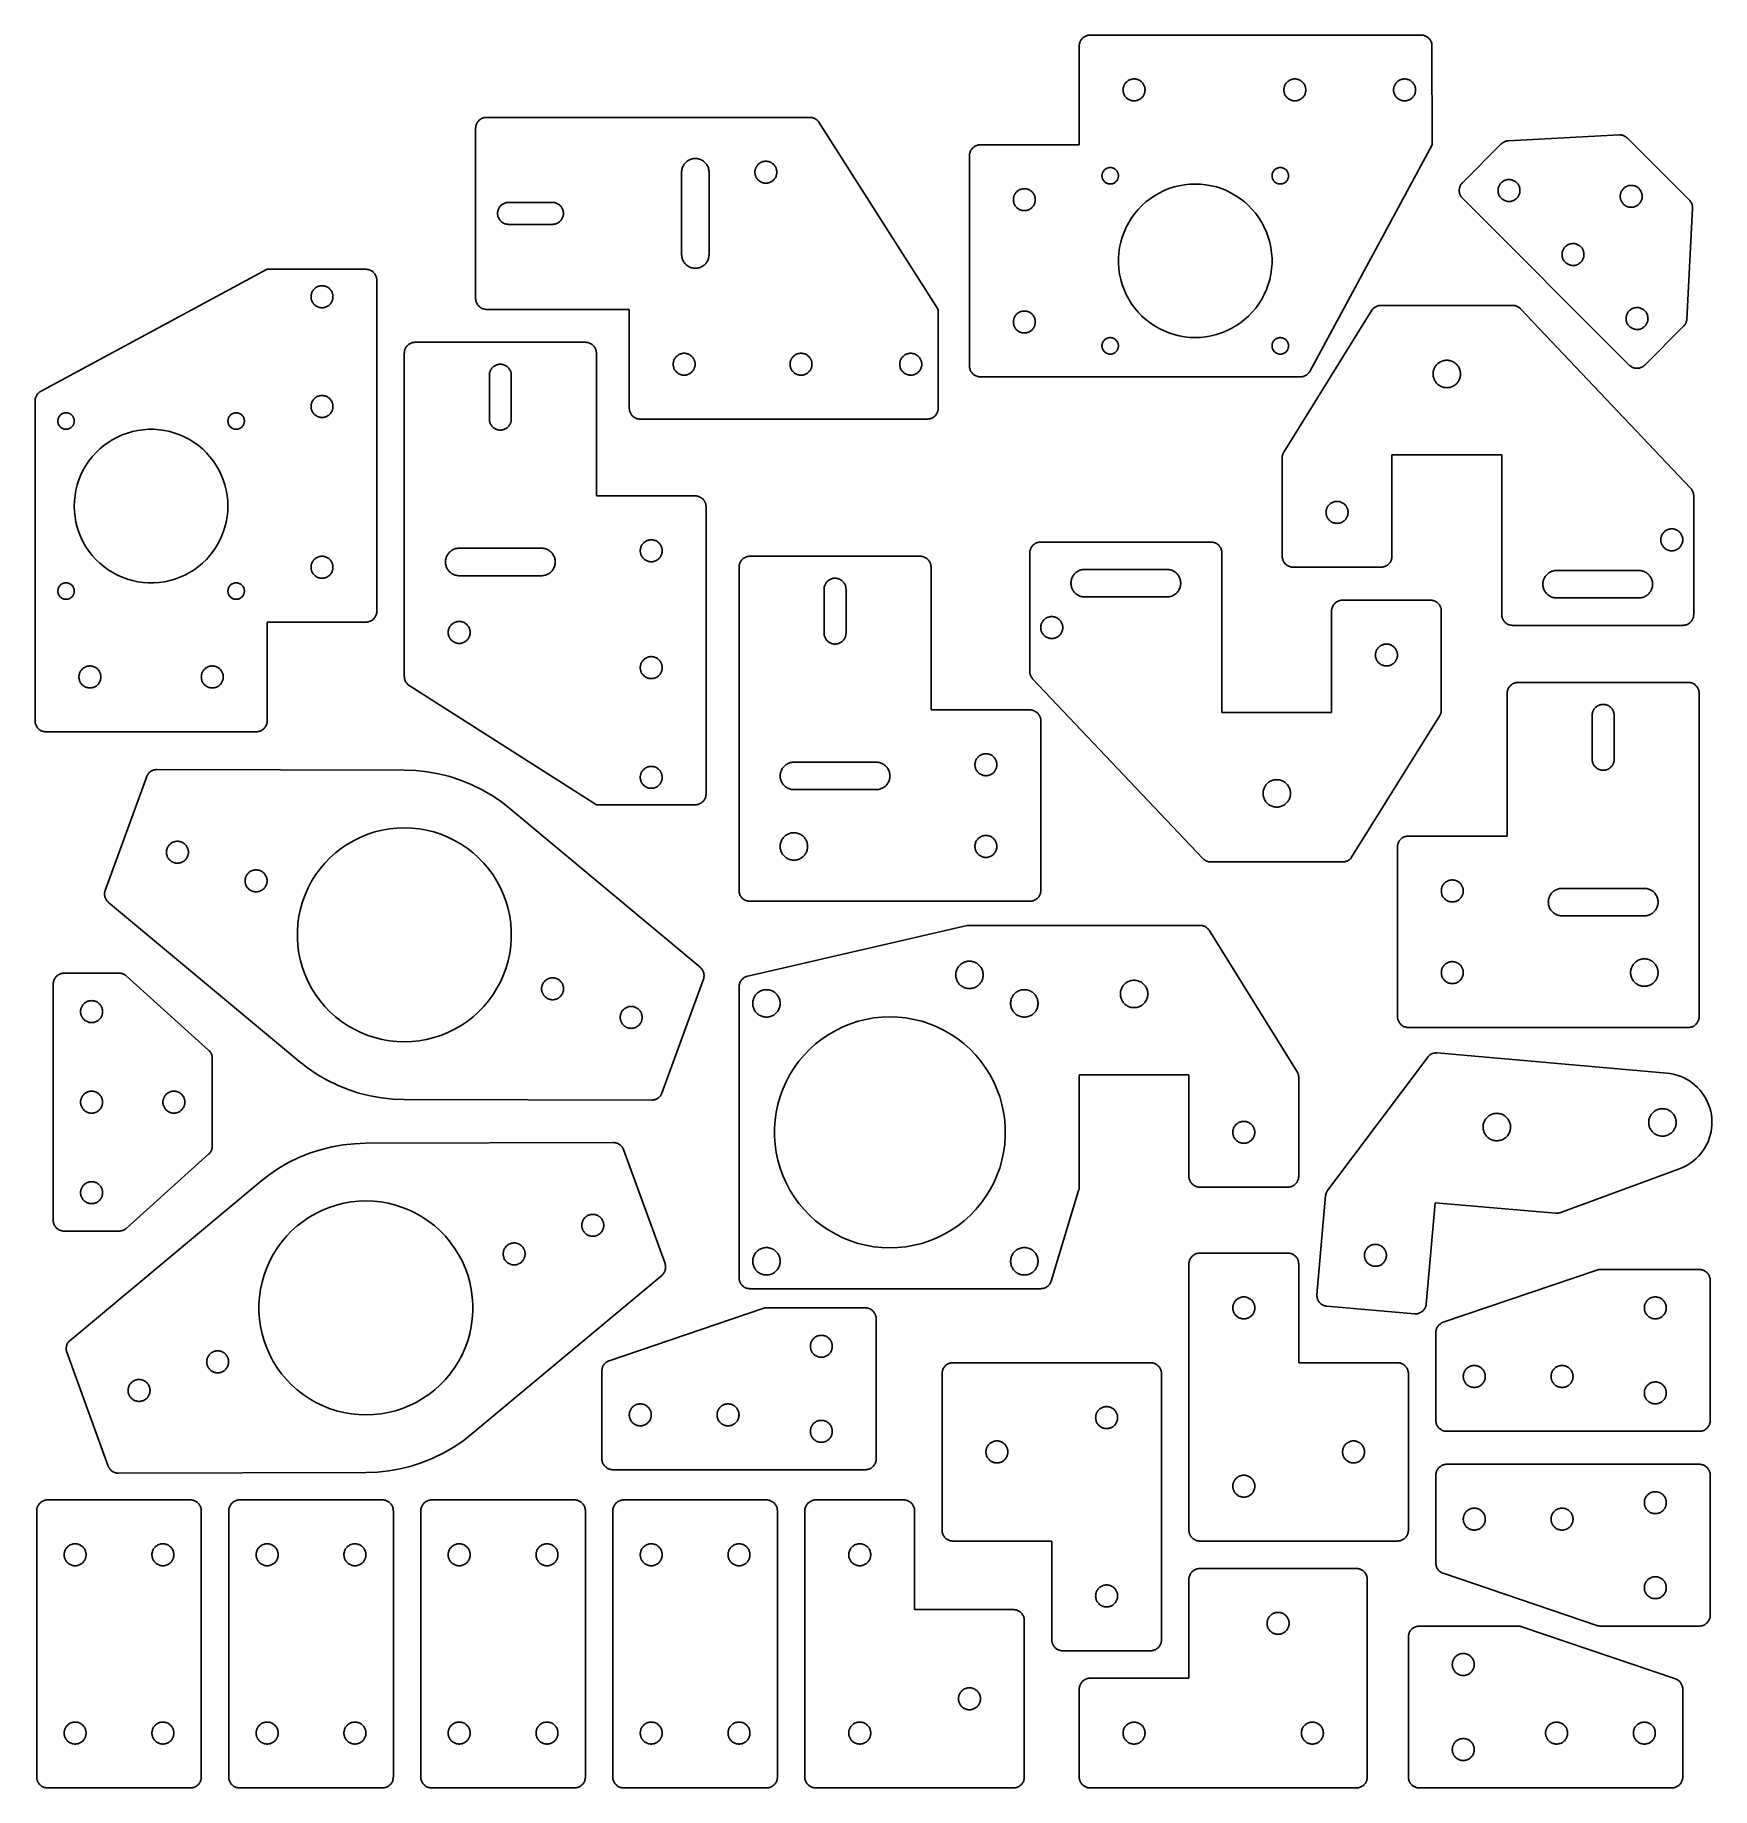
# Model space of a CAD drawing. Header units: metres. Extents: x 5 to 310, y 5 to 324.
import ezdxf

# ---------------------------------------------------------------- set-up
doc = ezdxf.new("R2010")
doc.units = ezdxf.units.M

msp = doc.modelspace()

# ---------------------------------------------------------------- linework, layer by layer
for p, q in [((195.011, 322.709), (195.001, 322.57)), ((195.03, 322.847), (195.011, 322.709)), ((195.059, 322.984), (195.03, 322.847)), ((195.098, 323.118), (195.059, 322.984)), ((195.146, 323.249), (195.098, 323.118)), ((195.202, 323.377), (195.146, 323.249)), ((195.268, 323.5), (195.202, 323.377)), ((195.342, 323.618), (195.268, 323.5)), ((195.424, 323.731), (195.342, 323.618)), ((195.514, 323.838), (195.424, 323.731)), ((195.611, 323.939), (195.514, 323.838)), ((195.714, 324.032), (195.611, 323.939)), ((195.824, 324.118), (195.714, 324.032)), ((195.94, 324.196), (195.824, 324.118)), ((196.061, 324.266), (195.94, 324.196)), ((196.187, 324.327), (196.061, 324.266)), ((196.316, 324.379), (196.187, 324.327)), ((196.449, 324.423), (196.316, 324.379)), ((196.584, 324.456), (196.449, 324.423)), ((196.722, 324.481), (196.584, 324.456)), ((196.86, 324.495), (196.722, 324.481)), ((197, 324.5), (196.86, 324.495)), ((257.3, 324.5), (197, 324.5)), ((257.439, 324.495), (257.3, 324.5)), ((257.578, 324.481), (257.439, 324.495)), ((257.716, 324.456), (257.578, 324.481)), ((257.851, 324.423), (257.716, 324.456)), ((257.984, 324.379), (257.851, 324.423)), ((258.113, 324.327), (257.984, 324.379)), ((258.239, 324.266), (258.113, 324.327)), ((258.36, 324.196), (258.239, 324.266)), ((258.476, 324.118), (258.36, 324.196)), ((258.586, 324.032), (258.476, 324.118)), ((258.689, 323.939), (258.586, 324.032)), ((258.786, 323.838), (258.689, 323.939)), ((258.876, 323.731), (258.786, 323.838)), ((258.958, 323.618), (258.876, 323.731)), ((259.032, 323.5), (258.958, 323.618)), ((259.098, 323.377), (259.032, 323.5)), ((259.154, 323.249), (259.098, 323.377)), ((259.202, 323.118), (259.154, 323.249)), ((259.241, 322.984), (259.202, 323.118)), ((259.27, 322.847), (259.241, 322.984)), ((259.289, 322.709), (259.27, 322.847)), ((259.299, 322.57), (259.289, 322.709)), ((195.001, 322.57), (195.001, 304.5)), ((259.3, 304.5), (259.299, 322.57)), ((204.061, 316.266), (204.187, 316.327)), ((204.187, 316.327), (204.316, 316.379)), ((204.316, 316.379), (204.449, 316.423)), ((204.449, 316.423), (204.584, 316.456)), ((204.584, 316.456), (204.722, 316.481)), ((204.722, 316.481), (204.86, 316.495)), ((204.86, 316.495), (205, 316.5)), ((205, 316.5), (205.14, 316.495)), ((205.14, 316.495), (205.278, 316.481)), ((205.278, 316.481), (205.416, 316.456)), ((205.416, 316.456), (205.551, 316.423)), ((205.551, 316.423), (205.684, 316.379)), ((205.684, 316.379), (205.813, 316.327)), ((205.813, 316.327), (205.939, 316.266)), ((233.361, 316.266), (233.487, 316.327)), ((233.487, 316.327), (233.616, 316.379)), ((233.616, 316.379), (233.749, 316.423)), ((233.749, 316.423), (233.884, 316.456)), ((233.884, 316.456), (234.022, 316.481)), ((234.022, 316.481), (234.16, 316.495)), ((234.16, 316.495), (234.3, 316.5)), ((234.3, 316.5), (234.439, 316.495)), ((234.439, 316.495), (234.578, 316.481)), ((234.578, 316.481), (234.716, 316.456)), ((234.716, 316.456), (234.851, 316.423)), ((234.851, 316.423), (234.984, 316.379)), ((234.984, 316.379), (235.113, 316.327)), ((235.113, 316.327), (235.239, 316.266)), ((253.361, 316.266), (253.487, 316.327)), ((253.487, 316.327), (253.616, 316.379)), ((253.616, 316.379), (253.749, 316.423)), ((253.749, 316.423), (253.884, 316.456)), ((253.884, 316.456), (254.022, 316.481)), ((254.022, 316.481), (254.16, 316.495)), ((254.16, 316.495), (254.3, 316.5)), ((254.3, 316.5), (254.439, 316.495)), ((254.439, 316.495), (254.578, 316.481)), ((254.578, 316.481), (254.716, 316.456)), ((254.716, 316.456), (254.851, 316.423)), ((254.851, 316.423), (254.984, 316.379)), ((254.984, 316.379), (255.113, 316.327)), ((255.113, 316.327), (255.239, 316.266)), ((203.001, 314.57), (203.011, 314.709)), ((203.001, 314.43), (203.001, 314.57)), ((203.011, 314.291), (203.001, 314.43)), ((203.011, 314.709), (203.03, 314.847)), ((203.03, 314.153), (203.011, 314.291)), ((203.03, 314.847), (203.059, 314.984)), ((203.059, 314.016), (203.03, 314.153)), ((203.059, 314.984), (203.098, 315.118)), ((203.098, 313.882), (203.059, 314.016)), ((203.098, 315.118), (203.146, 315.249)), ((203.146, 313.751), (203.098, 313.882)), ((203.146, 315.249), (203.202, 315.377)), ((203.202, 313.623), (203.146, 313.751)), ((203.202, 315.377), (203.268, 315.5)), ((203.268, 313.5), (203.202, 313.623)), ((203.268, 315.5), (203.342, 315.618)), ((203.342, 313.382), (203.268, 313.5)), ((203.342, 315.618), (203.424, 315.731)), ((203.424, 313.269), (203.342, 313.382)), ((203.424, 315.731), (203.514, 315.838)), ((203.514, 313.162), (203.424, 313.269)), ((203.514, 315.838), (203.611, 315.939)), ((203.611, 313.061), (203.514, 313.162)), ((203.611, 315.939), (203.714, 316.032)), ((203.714, 316.032), (203.824, 316.118)), ((203.824, 316.118), (203.94, 316.196)), ((203.94, 316.196), (204.061, 316.266)), ((205.939, 316.266), (206.06, 316.196)), ((206.06, 316.196), (206.176, 316.118)), ((206.176, 316.118), (206.286, 316.032)), ((206.286, 316.032), (206.389, 315.939)), ((206.389, 315.939), (206.486, 315.838)), ((206.486, 313.162), (206.389, 313.061)), ((206.486, 315.838), (206.576, 315.731)), ((206.576, 313.269), (206.486, 313.162)), ((206.576, 315.731), (206.658, 315.618)), ((206.658, 313.382), (206.576, 313.269)), ((206.658, 315.618), (206.732, 315.5)), ((206.732, 313.5), (206.658, 313.382)), ((206.732, 315.5), (206.798, 315.377)), ((206.798, 313.623), (206.732, 313.5)), ((206.798, 315.377), (206.854, 315.249)), ((206.854, 313.751), (206.798, 313.623)), ((206.854, 315.249), (206.902, 315.118)), ((206.902, 313.882), (206.854, 313.751)), ((206.902, 315.118), (206.941, 314.984)), ((206.941, 314.016), (206.902, 313.882)), ((206.941, 314.984), (206.97, 314.847)), ((206.97, 314.153), (206.941, 314.016)), ((206.97, 314.847), (206.989, 314.709)), ((206.989, 314.291), (206.97, 314.153)), ((206.989, 314.709), (206.999, 314.57)), ((206.999, 314.43), (206.989, 314.291)), ((206.999, 314.57), (206.999, 314.43)), ((232.301, 314.57), (232.311, 314.709)), ((232.301, 314.43), (232.301, 314.57)), ((232.311, 314.291), (232.301, 314.43)), ((232.311, 314.709), (232.33, 314.847)), ((232.33, 314.153), (232.311, 314.291)), ((232.33, 314.847), (232.359, 314.984)), ((232.359, 314.016), (232.33, 314.153)), ((232.359, 314.984), (232.398, 315.118)), ((232.398, 313.882), (232.359, 314.016)), ((232.398, 315.118), (232.446, 315.249)), ((232.446, 313.751), (232.398, 313.882)), ((232.446, 315.249), (232.502, 315.377)), ((232.502, 313.623), (232.446, 313.751)), ((232.502, 315.377), (232.568, 315.5)), ((232.568, 313.5), (232.502, 313.623)), ((232.568, 315.5), (232.642, 315.618)), ((232.642, 313.382), (232.568, 313.5)), ((232.642, 315.618), (232.724, 315.731)), ((232.724, 313.269), (232.642, 313.382)), ((232.724, 315.731), (232.814, 315.838)), ((232.814, 313.162), (232.724, 313.269)), ((232.814, 315.838), (232.911, 315.939)), ((232.911, 313.061), (232.814, 313.162)), ((232.911, 315.939), (233.014, 316.032)), ((233.014, 316.032), (233.124, 316.118)), ((233.124, 316.118), (233.24, 316.196)), ((233.24, 316.196), (233.361, 316.266)), ((235.239, 316.266), (235.36, 316.196)), ((235.36, 316.196), (235.476, 316.118)), ((235.476, 316.118), (235.586, 316.032)), ((235.586, 316.032), (235.689, 315.939)), ((235.689, 315.939), (235.786, 315.838)), ((235.786, 313.162), (235.689, 313.061)), ((235.786, 315.838), (235.876, 315.731)), ((235.876, 313.269), (235.786, 313.162)), ((235.876, 315.731), (235.958, 315.618)), ((235.958, 313.382), (235.876, 313.269)), ((235.958, 315.618), (236.032, 315.5)), ((236.032, 313.5), (235.958, 313.382)), ((236.032, 315.5), (236.098, 315.377)), ((236.098, 313.623), (236.032, 313.5)), ((236.098, 315.377), (236.154, 315.249)), ((236.154, 313.751), (236.098, 313.623)), ((236.154, 315.249), (236.202, 315.118)), ((236.202, 313.882), (236.154, 313.751)), ((236.202, 315.118), (236.241, 314.984)), ((236.241, 314.016), (236.202, 313.882)), ((236.241, 314.984), (236.27, 314.847)), ((236.27, 314.153), (236.241, 314.016)), ((236.27, 314.847), (236.289, 314.709)), ((236.289, 314.291), (236.27, 314.153)), ((236.289, 314.709), (236.299, 314.57)), ((236.299, 314.43), (236.289, 314.291)), ((236.299, 314.57), (236.299, 314.43)), ((252.301, 314.57), (252.311, 314.709)), ((252.301, 314.43), (252.301, 314.57)), ((252.311, 314.291), (252.301, 314.43)), ((252.311, 314.709), (252.33, 314.847)), ((252.33, 314.153), (252.311, 314.291)), ((252.33, 314.847), (252.359, 314.984)), ((252.359, 314.016), (252.33, 314.153)), ((252.359, 314.984), (252.398, 315.118)), ((252.398, 313.882), (252.359, 314.016)), ((252.398, 315.118), (252.446, 315.249)), ((252.446, 313.751), (252.398, 313.882)), ((252.446, 315.249), (252.502, 315.377)), ((252.502, 313.623), (252.446, 313.751)), ((252.502, 315.377), (252.568, 315.5)), ((252.568, 313.5), (252.502, 313.623)), ((252.568, 315.5), (252.642, 315.618)), ((252.642, 313.382), (252.568, 313.5)), ((252.642, 315.618), (252.724, 315.731)), ((252.724, 313.269), (252.642, 313.382)), ((252.724, 315.731), (252.814, 315.838)), ((252.814, 313.162), (252.724, 313.269)), ((252.814, 315.838), (252.911, 315.939)), ((252.911, 313.061), (252.814, 313.162)), ((252.911, 315.939), (253.014, 316.032)), ((253.014, 316.032), (253.124, 316.118)), ((253.124, 316.118), (253.24, 316.196)), ((253.24, 316.196), (253.361, 316.266)), ((255.239, 316.266), (255.36, 316.196)), ((255.36, 316.196), (255.476, 316.118)), ((255.476, 316.118), (255.586, 316.032)), ((255.586, 316.032), (255.689, 315.939)), ((255.689, 315.939), (255.786, 315.838)), ((255.786, 313.162), (255.689, 313.061)), ((255.786, 315.838), (255.876, 315.731)), ((255.876, 313.269), (255.786, 313.162)), ((255.876, 315.731), (255.958, 315.618)), ((255.958, 313.382), (255.876, 313.269)), ((255.958, 315.618), (256.032, 315.5)), ((256.032, 313.5), (255.958, 313.382)), ((256.032, 315.5), (256.098, 315.377)), ((256.098, 313.623), (256.032, 313.5)), ((256.098, 315.377), (256.154, 315.249)), ((256.154, 313.751), (256.098, 313.623)), ((256.154, 315.249), (256.202, 315.118)), ((256.202, 313.882), (256.154, 313.751)), ((256.202, 315.118), (256.241, 314.984)), ((256.241, 314.016), (256.202, 313.882)), ((256.241, 314.984), (256.27, 314.847)), ((256.27, 314.153), (256.241, 314.016)), ((256.27, 314.847), (256.289, 314.709)), ((256.289, 314.291), (256.27, 314.153)), ((256.289, 314.709), (256.299, 314.57)), ((256.299, 314.43), (256.289, 314.291)), ((256.299, 314.57), (256.299, 314.43)), ((203.714, 312.968), (203.611, 313.061)), ((203.824, 312.882), (203.714, 312.968)), ((203.94, 312.804), (203.824, 312.882)), ((204.061, 312.734), (203.94, 312.804)), ((204.187, 312.673), (204.061, 312.734)), ((204.316, 312.621), (204.187, 312.673)), ((204.449, 312.577), (204.316, 312.621)), ((204.584, 312.544), (204.449, 312.577)), ((204.722, 312.519), (204.584, 312.544)), ((204.86, 312.505), (204.722, 312.519)), ((205, 312.5), (204.86, 312.505)), ((205.14, 312.505), (205, 312.5)), ((205.278, 312.519), (205.14, 312.505)), ((205.416, 312.544), (205.278, 312.519)), ((205.551, 312.577), (205.416, 312.544)), ((205.684, 312.621), (205.551, 312.577)), ((205.813, 312.673), (205.684, 312.621)), ((205.939, 312.734), (205.813, 312.673)), ((206.06, 312.804), (205.939, 312.734)), ((206.176, 312.882), (206.06, 312.804)), ((206.286, 312.968), (206.176, 312.882)), ((206.389, 313.061), (206.286, 312.968)), ((233.014, 312.968), (232.911, 313.061)), ((233.124, 312.882), (233.014, 312.968)), ((233.24, 312.804), (233.124, 312.882)), ((233.361, 312.734), (233.24, 312.804)), ((233.487, 312.673), (233.361, 312.734)), ((233.616, 312.621), (233.487, 312.673)), ((233.749, 312.577), (233.616, 312.621)), ((233.884, 312.544), (233.749, 312.577)), ((234.022, 312.519), (233.884, 312.544)), ((234.16, 312.505), (234.022, 312.519)), ((234.3, 312.5), (234.16, 312.505)), ((234.439, 312.505), (234.3, 312.5)), ((234.578, 312.519), (234.439, 312.505)), ((234.716, 312.544), (234.578, 312.519)), ((234.851, 312.577), (234.716, 312.544)), ((234.984, 312.621), (234.851, 312.577)), ((235.113, 312.673), (234.984, 312.621)), ((235.239, 312.734), (235.113, 312.673)), ((235.36, 312.804), (235.239, 312.734)), ((235.476, 312.882), (235.36, 312.804)), ((235.586, 312.968), (235.476, 312.882)), ((235.689, 313.061), (235.586, 312.968)), ((253.014, 312.968), (252.911, 313.061)), ((253.124, 312.882), (253.014, 312.968)), ((253.24, 312.804), (253.124, 312.882)), ((253.361, 312.734), (253.24, 312.804)), ((253.487, 312.673), (253.361, 312.734)), ((253.616, 312.621), (253.487, 312.673)), ((253.749, 312.577), (253.616, 312.621)), ((253.884, 312.544), (253.749, 312.577)), ((254.022, 312.519), (253.884, 312.544)), ((254.16, 312.505), (254.022, 312.519)), ((254.3, 312.5), (254.16, 312.505)), ((254.439, 312.505), (254.3, 312.5)), ((254.578, 312.519), (254.439, 312.505)), ((254.716, 312.544), (254.578, 312.519)), ((254.851, 312.577), (254.716, 312.544)), ((254.984, 312.621), (254.851, 312.577)), ((255.113, 312.673), (254.984, 312.621)), ((255.239, 312.734), (255.113, 312.673)), ((255.36, 312.804), (255.239, 312.734)), ((255.476, 312.882), (255.36, 312.804)), ((255.586, 312.968), (255.476, 312.882)), ((255.689, 313.061), (255.586, 312.968)), ((85.011, 307.709), (85.0012, 307.57)), ((85.0012, 307.57), (85.0012, 276.43)), ((85.0304, 307.847), (85.011, 307.709)), ((85.0594, 307.984), (85.0304, 307.847)), ((85.0979, 308.118), (85.0594, 307.984)), ((85.1456, 308.249), (85.0979, 308.118)), ((85.2024, 308.377), (85.1456, 308.249)), ((85.268, 308.5), (85.2024, 308.377)), ((85.3419, 308.618), (85.268, 308.5)), ((85.424, 308.731), (85.3419, 308.618)), ((85.5137, 308.838), (85.424, 308.731)), ((85.6107, 308.939), (85.5137, 308.838)), ((85.7144, 309.032), (85.6107, 308.939)), ((85.8244, 309.118), (85.7144, 309.032)), ((85.9402, 309.196), (85.8244, 309.118)), ((86.0611, 309.266), (85.9402, 309.196)), ((86.1865, 309.327), (86.0611, 309.266)), ((86.316, 309.379), (86.1865, 309.327)), ((86.4487, 309.423), (86.316, 309.379)), ((86.5842, 309.456), (86.4487, 309.423)), ((86.7217, 309.481), (86.5842, 309.456)), ((86.8605, 309.495), (86.7217, 309.481)), ((87, 309.5), (86.8605, 309.495)), ((145.89, 309.5), (87, 309.5)), ((146.03, 309.495), (145.89, 309.5)), ((146.168, 309.481), (146.03, 309.495)), ((146.306, 309.456), (146.168, 309.481)), ((146.441, 309.423), (146.306, 309.456)), ((146.574, 309.379), (146.441, 309.423)), ((146.703, 309.327), (146.574, 309.379)), ((146.829, 309.266), (146.703, 309.327)), ((146.95, 309.196), (146.829, 309.266)), ((147.066, 309.118), (146.95, 309.196)), ((147.176, 309.032), (147.066, 309.118)), ((147.279, 308.939), (147.176, 309.032)), ((147.376, 308.838), (147.279, 308.939)), ((147.466, 308.731), (147.376, 308.838)), ((147.548, 308.618), (147.466, 308.731)), ((169.3, 274.5), (147.548, 308.618)), ((175.342, 303.618), (175.268, 303.5)), ((175.424, 303.731), (175.342, 303.618)), ((175.514, 303.838), (175.424, 303.731)), ((175.611, 303.939), (175.514, 303.838)), ((175.714, 304.032), (175.611, 303.939)), ((175.824, 304.118), (175.714, 304.032)), ((175.94, 304.196), (175.824, 304.118)), ((176.061, 304.266), (175.94, 304.196)), ((176.187, 304.327), (176.061, 304.266)), ((176.316, 304.379), (176.187, 304.327)), ((176.449, 304.423), (176.316, 304.379)), ((176.584, 304.456), (176.449, 304.423)), ((176.722, 304.481), (176.584, 304.456)), ((176.86, 304.495), (176.722, 304.481)), ((177, 304.5), (176.86, 304.495)), ((195.001, 304.5), (177, 304.5)), ((237.032, 263.2), (259.3, 304.5)), ((271.919, 304.653), (264.847, 297.581)), ((272.021, 304.748), (271.919, 304.653)), ((272.129, 304.836), (272.021, 304.748)), ((272.243, 304.916), (272.129, 304.836)), ((272.363, 304.988), (272.243, 304.916)), ((272.487, 305.051), (272.363, 304.988)), ((272.616, 305.105), (272.487, 305.051)), ((272.748, 305.151), (272.616, 305.105)), ((272.883, 305.187), (272.748, 305.151)), ((273.02, 305.214), (272.883, 305.187)), ((273.158, 305.231), (273.02, 305.214)), ((293.45, 306.299), (273.158, 305.231)), ((293.59, 306.296), (293.45, 306.299)), ((293.729, 306.284), (293.59, 306.296)), ((293.867, 306.262), (293.729, 306.284)), ((294.003, 306.231), (293.867, 306.262)), ((294.136, 306.19), (294.003, 306.231)), ((294.267, 306.14), (294.136, 306.19)), ((294.393, 306.081), (294.267, 306.14)), ((294.515, 306.013), (294.393, 306.081)), ((294.632, 305.937), (294.515, 306.013)), ((294.744, 305.853), (294.632, 305.937)), ((294.849, 305.762), (294.744, 305.853)), ((306.262, 294.349), (294.849, 305.762)), ((122.662, 300.273), (122.722, 300.437)), ((122.722, 300.437), (122.793, 300.596)), ((122.793, 300.596), (122.875, 300.75)), ((122.875, 300.75), (122.967, 300.898)), ((122.967, 300.898), (123.07, 301.039)), ((123.07, 301.039), (123.182, 301.173)), ((123.182, 301.173), (123.303, 301.298)), ((123.303, 301.298), (123.433, 301.415)), ((123.433, 301.415), (123.571, 301.523)), ((123.571, 301.523), (123.715, 301.62)), ((123.715, 301.62), (123.866, 301.707)), ((123.866, 301.707), (124.023, 301.784)), ((124.023, 301.784), (124.185, 301.849)), ((124.185, 301.849), (124.351, 301.903)), ((124.351, 301.903), (124.52, 301.945)), ((124.52, 301.945), (124.692, 301.976)), ((124.692, 301.976), (124.866, 301.994)), ((124.866, 301.994), (125.04, 302)), ((125.04, 302), (125.214, 301.994)), ((125.214, 301.994), (125.388, 301.976)), ((125.388, 301.976), (125.56, 301.945)), ((125.56, 301.945), (125.729, 301.903)), ((125.729, 301.903), (125.895, 301.849)), ((125.895, 301.849), (126.057, 301.784)), ((126.057, 301.784), (126.214, 301.707)), ((126.214, 301.707), (126.365, 301.62)), ((126.365, 301.62), (126.509, 301.523)), ((126.509, 301.523), (126.647, 301.415)), ((126.647, 301.415), (126.777, 301.298)), ((126.777, 301.298), (126.898, 301.173)), ((126.898, 301.173), (127.01, 301.039)), ((127.01, 301.039), (127.113, 300.898)), ((127.113, 300.898), (127.205, 300.75)), ((127.205, 300.75), (127.287, 300.596)), ((127.287, 300.596), (127.358, 300.437)), ((127.358, 300.437), (127.418, 300.273)), ((136.036, 300.249), (136.092, 300.377)), ((136.092, 300.377), (136.158, 300.5)), ((136.158, 300.5), (136.232, 300.618)), ((136.232, 300.618), (136.314, 300.731)), ((136.314, 300.731), (136.404, 300.838)), ((136.404, 300.838), (136.501, 300.939)), ((136.501, 300.939), (136.604, 301.032)), ((136.604, 301.032), (136.714, 301.118)), ((136.714, 301.118), (136.83, 301.196)), ((136.83, 301.196), (136.951, 301.266)), ((136.951, 301.266), (137.077, 301.327)), ((137.077, 301.327), (137.206, 301.379)), ((137.206, 301.379), (137.339, 301.423)), ((137.339, 301.423), (137.474, 301.456)), ((137.474, 301.456), (137.612, 301.481)), ((137.612, 301.481), (137.75, 301.495)), ((137.75, 301.495), (137.89, 301.5)), ((137.89, 301.5), (138.03, 301.495)), ((138.03, 301.495), (138.168, 301.481)), ((138.168, 301.481), (138.306, 301.456)), ((138.306, 301.456), (138.441, 301.423)), ((138.441, 301.423), (138.574, 301.379)), ((138.574, 301.379), (138.703, 301.327)), ((138.703, 301.327), (138.829, 301.266)), ((138.829, 301.266), (138.95, 301.196)), ((138.95, 301.196), (139.066, 301.118)), ((139.066, 301.118), (139.176, 301.032)), ((139.176, 301.032), (139.279, 300.939)), ((139.279, 300.939), (139.376, 300.838)), ((139.376, 300.838), (139.466, 300.731)), ((139.466, 300.731), (139.548, 300.618)), ((139.548, 300.618), (139.622, 300.5)), ((139.622, 300.5), (139.688, 300.377)), ((139.688, 300.377), (139.744, 300.249)), ((175.011, 302.709), (175.001, 302.57)), ((175.001, 302.57), (175.001, 264.13)), ((175.03, 302.847), (175.011, 302.709)), ((175.059, 302.984), (175.03, 302.847)), ((175.098, 303.118), (175.059, 302.984)), ((175.146, 303.249), (175.098, 303.118)), ((175.202, 303.377), (175.146, 303.249)), ((175.268, 303.5), (175.202, 303.377)), ((200.338, 300.317), (200.441, 300.335)), ((200.441, 300.335), (200.545, 300.346)), ((200.545, 300.346), (200.65, 300.35)), ((200.65, 300.35), (200.755, 300.346)), ((200.755, 300.346), (200.859, 300.335)), ((200.859, 300.335), (200.962, 300.317)), ((231.338, 300.317), (231.441, 300.335)), ((231.441, 300.335), (231.545, 300.346)), ((231.545, 300.346), (231.65, 300.35)), ((231.65, 300.35), (231.755, 300.346)), ((231.755, 300.346), (231.859, 300.335)), ((231.859, 300.335), (231.962, 300.317)), ((122.542, 299.587), (122.554, 299.761)), ((122.542, 284.413), (122.542, 299.587)), ((122.554, 299.761), (122.578, 299.934)), ((122.578, 299.934), (122.614, 300.105)), ((122.614, 300.105), (122.662, 300.273)), ((127.418, 300.273), (127.466, 300.105)), ((127.466, 300.105), (127.502, 299.934)), ((127.502, 299.934), (127.526, 299.761)), ((127.526, 299.761), (127.538, 299.587)), ((127.538, 299.587), (127.538, 284.413)), ((135.891, 299.57), (135.901, 299.709)), ((135.891, 299.43), (135.891, 299.57)), ((135.901, 299.291), (135.891, 299.43)), ((135.901, 299.709), (135.92, 299.847)), ((135.92, 299.153), (135.901, 299.291)), ((135.92, 299.847), (135.949, 299.984)), ((135.949, 299.016), (135.92, 299.153)), ((135.949, 299.984), (135.988, 300.118)), ((135.988, 298.882), (135.949, 299.016)), ((135.988, 300.118), (136.036, 300.249)), ((136.036, 298.751), (135.988, 298.882)), ((136.092, 298.623), (136.036, 298.751)), ((136.158, 298.5), (136.092, 298.623)), ((136.232, 298.382), (136.158, 298.5)), ((136.314, 298.269), (136.232, 298.382)), ((136.404, 298.162), (136.314, 298.269)), ((136.501, 298.061), (136.404, 298.162)), ((136.604, 297.968), (136.501, 298.061)), ((136.714, 297.882), (136.604, 297.968)), ((136.83, 297.804), (136.714, 297.882)), ((136.951, 297.734), (136.83, 297.804)), ((137.077, 297.673), (136.951, 297.734)), ((137.206, 297.621), (137.077, 297.673)), ((137.339, 297.577), (137.206, 297.621)), ((137.474, 297.544), (137.339, 297.577)), ((137.612, 297.519), (137.474, 297.544)), ((137.75, 297.505), (137.612, 297.519)), ((137.89, 297.5), (137.75, 297.505)), ((138.03, 297.505), (137.89, 297.5)), ((138.168, 297.519), (138.03, 297.505)), ((138.306, 297.544), (138.168, 297.519)), ((138.441, 297.577), (138.306, 297.544)), ((138.574, 297.621), (138.441, 297.577)), ((138.703, 297.673), (138.574, 297.621)), ((138.829, 297.734), (138.703, 297.673)), ((138.95, 297.804), (138.829, 297.734)), ((139.066, 297.882), (138.95, 297.804)), ((139.176, 297.968), (139.066, 297.882)), ((139.279, 298.061), (139.176, 297.968)), ((139.376, 298.162), (139.279, 298.061)), ((139.466, 298.269), (139.376, 298.162)), ((139.548, 298.382), (139.466, 298.269)), ((139.622, 298.5), (139.548, 298.382)), ((139.688, 298.623), (139.622, 298.5)), ((139.744, 298.751), (139.688, 298.623)), ((139.744, 300.249), (139.792, 300.118)), ((139.792, 298.882), (139.744, 298.751)), ((139.792, 300.118), (139.831, 299.984)), ((139.831, 299.016), (139.792, 298.882)), ((139.831, 299.984), (139.86, 299.847)), ((139.86, 299.153), (139.831, 299.016)), ((139.86, 299.847), (139.879, 299.709)), ((139.879, 299.291), (139.86, 299.153)), ((139.879, 299.709), (139.889, 299.57)), ((139.889, 299.43), (139.879, 299.291)), ((139.889, 299.57), (139.889, 299.43)), ((199.151, 298.902), (199.158, 299.007)), ((199.151, 298.798), (199.151, 298.902)), ((199.158, 298.693), (199.151, 298.798)), ((199.158, 299.007), (199.173, 299.11)), ((199.173, 298.59), (199.158, 298.693)), ((199.173, 299.11), (199.195, 299.213)), ((199.195, 298.487), (199.173, 298.59)), ((199.195, 299.213), (199.223, 299.314)), ((199.223, 298.386), (199.195, 298.487)), ((199.223, 299.314), (199.259, 299.412)), ((199.259, 298.288), (199.223, 298.386)), ((199.259, 299.412), (199.302, 299.508)), ((199.302, 298.192), (199.259, 298.288)), ((199.302, 299.508), (199.351, 299.6)), ((199.351, 298.1), (199.302, 298.192)), ((199.351, 299.6), (199.406, 299.689)), ((199.406, 298.011), (199.351, 298.1)), ((199.406, 299.689), (199.468, 299.773)), ((199.468, 297.927), (199.406, 298.011)), ((199.468, 299.773), (199.535, 299.854)), ((199.535, 297.846), (199.468, 297.927)), ((199.535, 299.854), (199.608, 299.929)), ((199.608, 297.771), (199.535, 297.846)), ((199.608, 299.929), (199.686, 299.999)), ((199.686, 297.701), (199.608, 297.771)), ((199.686, 299.999), (199.768, 300.064)), ((199.768, 297.636), (199.686, 297.701)), ((199.768, 300.064), (199.855, 300.122)), ((199.855, 297.578), (199.768, 297.636)), ((199.855, 300.122), (199.946, 300.174)), ((199.946, 297.526), (199.855, 297.578)), ((199.946, 300.174), (200.04, 300.22)), ((200.04, 297.48), (199.946, 297.526)), ((200.04, 300.22), (200.137, 300.26)), ((200.137, 297.44), (200.04, 297.48)), ((200.137, 300.26), (200.237, 300.292)), ((200.237, 297.408), (200.137, 297.44)), ((200.237, 300.292), (200.338, 300.317)), ((200.338, 297.383), (200.237, 297.408)), ((200.441, 297.365), (200.338, 297.383)), ((200.545, 297.354), (200.441, 297.365)), ((200.65, 297.35), (200.545, 297.354)), ((200.755, 297.354), (200.65, 297.35)), ((200.859, 297.365), (200.755, 297.354)), ((200.962, 297.383), (200.859, 297.365)), ((200.962, 300.317), (201.063, 300.292)), ((201.063, 297.408), (200.962, 297.383)), ((201.063, 300.292), (201.163, 300.26)), ((201.163, 297.44), (201.063, 297.408)), ((201.163, 300.26), (201.26, 300.22)), ((201.26, 297.48), (201.163, 297.44)), ((201.26, 300.22), (201.354, 300.174)), ((201.354, 297.526), (201.26, 297.48)), ((201.354, 300.174), (201.445, 300.122)), ((201.445, 297.578), (201.354, 297.526)), ((201.445, 300.122), (201.532, 300.064)), ((201.532, 297.636), (201.445, 297.578)), ((201.532, 300.064), (201.614, 299.999)), ((201.614, 297.701), (201.532, 297.636)), ((201.614, 299.999), (201.692, 299.929)), ((201.692, 297.771), (201.614, 297.701)), ((201.692, 299.929), (201.765, 299.854)), ((201.765, 297.846), (201.692, 297.771)), ((201.765, 299.854), (201.832, 299.773)), ((201.832, 297.927), (201.765, 297.846)), ((201.832, 299.773), (201.894, 299.689)), ((201.894, 298.011), (201.832, 297.927)), ((201.894, 299.689), (201.949, 299.6)), ((201.949, 298.1), (201.894, 298.011)), ((201.949, 299.6), (201.998, 299.508)), ((201.998, 298.192), (201.949, 298.1)), ((201.998, 299.508), (202.041, 299.412)), ((202.041, 298.288), (201.998, 298.192)), ((202.041, 299.412), (202.077, 299.314)), ((202.077, 298.386), (202.041, 298.288)), ((202.077, 299.314), (202.105, 299.213)), ((202.105, 298.487), (202.077, 298.386)), ((202.105, 299.213), (202.127, 299.11)), ((202.127, 298.59), (202.105, 298.487)), ((202.127, 299.11), (202.142, 299.007)), ((202.142, 298.693), (202.127, 298.59)), ((202.142, 299.007), (202.149, 298.902)), ((202.149, 298.798), (202.142, 298.693)), ((202.149, 298.902), (202.149, 298.798)), ((213.239, 297.044), (214.202, 297.214)), ((214.202, 297.214), (215.173, 297.316)), ((215.173, 297.316), (216.15, 297.35)), ((216.15, 297.35), (217.127, 297.316)), ((217.127, 297.316), (218.098, 297.214)), ((218.098, 297.214), (219.061, 297.044)), ((230.151, 298.902), (230.158, 299.007)), ((230.151, 298.798), (230.151, 298.902)), ((230.158, 298.693), (230.151, 298.798)), ((230.158, 299.007), (230.173, 299.11)), ((230.173, 298.59), (230.158, 298.693)), ((230.173, 299.11), (230.195, 299.213)), ((230.195, 298.487), (230.173, 298.59)), ((230.195, 299.213), (230.223, 299.314)), ((230.223, 298.386), (230.195, 298.487)), ((230.223, 299.314), (230.259, 299.412)), ((230.259, 298.288), (230.223, 298.386)), ((230.259, 299.412), (230.302, 299.508)), ((230.302, 298.192), (230.259, 298.288)), ((230.302, 299.508), (230.351, 299.6)), ((230.351, 298.1), (230.302, 298.192)), ((230.351, 299.6), (230.406, 299.689)), ((230.406, 298.011), (230.351, 298.1)), ((230.406, 299.689), (230.468, 299.773)), ((230.468, 297.927), (230.406, 298.011)), ((230.468, 299.773), (230.535, 299.854)), ((230.535, 297.846), (230.468, 297.927)), ((230.535, 299.854), (230.608, 299.929)), ((230.608, 297.771), (230.535, 297.846)), ((230.608, 299.929), (230.686, 299.999)), ((230.686, 297.701), (230.608, 297.771)), ((230.686, 299.999), (230.768, 300.064)), ((230.768, 297.636), (230.686, 297.701)), ((230.768, 300.064), (230.855, 300.122)), ((230.855, 297.578), (230.768, 297.636)), ((230.855, 300.122), (230.946, 300.174)), ((230.946, 297.526), (230.855, 297.578)), ((230.946, 300.174), (231.04, 300.22)), ((231.04, 297.48), (230.946, 297.526)), ((231.04, 300.22), (231.137, 300.26)), ((231.137, 297.44), (231.04, 297.48)), ((231.137, 300.26), (231.237, 300.292)), ((231.237, 297.408), (231.137, 297.44)), ((231.237, 300.292), (231.338, 300.317)), ((231.338, 297.383), (231.237, 297.408)), ((231.441, 297.365), (231.338, 297.383)), ((231.545, 297.354), (231.441, 297.365)), ((231.65, 297.35), (231.545, 297.354)), ((231.755, 297.354), (231.65, 297.35)), ((231.859, 297.365), (231.755, 297.354)), ((231.962, 297.383), (231.859, 297.365)), ((231.962, 300.317), (232.063, 300.292)), ((232.063, 297.408), (231.962, 297.383)), ((232.063, 300.292), (232.163, 300.26)), ((232.163, 297.44), (232.063, 297.408)), ((232.163, 300.26), (232.26, 300.22)), ((232.26, 297.48), (232.163, 297.44)), ((232.26, 300.22), (232.354, 300.174)), ((232.354, 297.526), (232.26, 297.48)), ((232.354, 300.174), (232.445, 300.122)), ((232.445, 297.578), (232.354, 297.526)), ((232.445, 300.122), (232.532, 300.064)), ((232.532, 297.636), (232.445, 297.578)), ((232.532, 300.064), (232.614, 299.999)), ((232.614, 297.701), (232.532, 297.636)), ((232.614, 299.999), (232.692, 299.929)), ((232.692, 297.771), (232.614, 297.701)), ((232.692, 299.929), (232.765, 299.854)), ((232.765, 297.846), (232.692, 297.771)), ((232.765, 299.854), (232.832, 299.773)), ((232.832, 297.927), (232.765, 297.846)), ((232.832, 299.773), (232.894, 299.689)), ((232.894, 298.011), (232.832, 297.927)), ((232.894, 299.689), (232.949, 299.6)), ((232.949, 298.1), (232.894, 298.011)), ((232.949, 299.6), (232.998, 299.508)), ((232.998, 298.192), (232.949, 298.1)), ((232.998, 299.508), (233.041, 299.412)), ((233.041, 298.288), (232.998, 298.192)), ((233.041, 299.412), (233.077, 299.314)), ((233.077, 298.386), (233.041, 298.288)), ((233.077, 299.314), (233.105, 299.213)), ((233.105, 298.487), (233.077, 298.386)), ((233.105, 299.213), (233.127, 299.11)), ((233.127, 298.59), (233.105, 298.487)), ((233.127, 299.11), (233.142, 299.007)), ((233.142, 298.693), (233.127, 298.59)), ((233.142, 299.007), (233.149, 298.902)), ((233.149, 298.798), (233.142, 298.693)), ((233.149, 298.902), (233.149, 298.798)), ((264.512, 297.137), (264.449, 297.012)), ((264.584, 297.257), (264.512, 297.137)), ((264.664, 297.371), (264.584, 297.257)), ((264.752, 297.479), (264.664, 297.371)), ((264.847, 297.581), (264.752, 297.479)), ((271.52, 297.012), (271.583, 297.137)), ((271.583, 297.137), (271.655, 297.257)), ((271.655, 297.257), (271.735, 297.371)), ((271.735, 297.371), (271.823, 297.479)), ((271.823, 297.479), (271.919, 297.581)), ((271.919, 297.581), (272.021, 297.677)), ((272.021, 297.677), (272.129, 297.765)), ((272.129, 297.765), (272.243, 297.845)), ((272.243, 297.845), (272.363, 297.916)), ((272.363, 297.916), (272.487, 297.98)), ((272.487, 297.98), (272.616, 298.034)), ((272.616, 298.034), (272.748, 298.08)), ((272.748, 298.08), (272.883, 298.116)), ((272.883, 298.116), (273.02, 298.143)), ((273.02, 298.143), (273.158, 298.16)), ((273.158, 298.16), (273.298, 298.167)), ((273.298, 298.167), (273.437, 298.165)), ((273.437, 298.165), (273.576, 298.152)), ((273.576, 298.152), (273.714, 298.13)), ((273.714, 298.13), (273.85, 298.099)), ((273.85, 298.099), (273.984, 298.058)), ((273.984, 298.058), (274.114, 298.008)), ((274.114, 298.008), (274.241, 297.949)), ((274.241, 297.949), (274.363, 297.882)), ((274.363, 297.882), (274.48, 297.806)), ((274.48, 297.806), (274.591, 297.722)), ((274.591, 297.722), (274.697, 297.63)), ((274.697, 297.63), (274.795, 297.531)), ((274.795, 297.531), (274.887, 297.426)), ((274.887, 297.426), (274.971, 297.314)), ((274.971, 297.314), (275.047, 297.197)), ((275.047, 297.197), (275.115, 297.075)), ((90.4487, 293.923), (90.5842, 293.956)), ((90.5842, 293.956), (90.7217, 293.981)), ((90.7217, 293.981), (90.8605, 293.995)), ((90.8605, 293.995), (91, 294)), ((91, 294), (99, 294)), ((99, 294), (99.1395, 293.995)), ((99.1395, 293.995), (99.2784, 293.981)), ((99.2784, 293.981), (99.4158, 293.956)), ((99.4158, 293.956), (99.5513, 293.923)), ((183.001, 294.57), (183.011, 294.709)), ((183.001, 294.43), (183.001, 294.57)), ((183.011, 294.291), (183.001, 294.43)), ((183.011, 294.709), (183.03, 294.847)), ((183.03, 294.153), (183.011, 294.291)), ((183.03, 294.847), (183.059, 294.984)), ((183.059, 294.016), (183.03, 294.153)), ((183.059, 294.984), (183.098, 295.118)), ((183.098, 293.882), (183.059, 294.016)), ((183.098, 295.118), (183.146, 295.249)), ((183.146, 295.249), (183.202, 295.377)), ((183.202, 295.377), (183.268, 295.5)), ((183.268, 295.5), (183.342, 295.618)), ((183.342, 295.618), (183.424, 295.731)), ((183.424, 295.731), (183.514, 295.838)), ((183.514, 295.838), (183.611, 295.939)), ((183.611, 295.939), (183.714, 296.032)), ((183.714, 296.032), (183.824, 296.118)), ((183.824, 296.118), (183.94, 296.196)), ((183.94, 296.196), (184.061, 296.266)), ((184.061, 296.266), (184.187, 296.327)), ((184.187, 296.327), (184.316, 296.379)), ((184.316, 296.379), (184.449, 296.423)), ((184.449, 296.423), (184.584, 296.456)), ((184.584, 296.456), (184.722, 296.481)), ((184.722, 296.481), (184.86, 296.495)), ((184.86, 296.495), (185, 296.5)), ((185, 296.5), (185.14, 296.495)), ((185.14, 296.495), (185.278, 296.481)), ((185.278, 296.481), (185.416, 296.456)), ((185.416, 296.456), (185.551, 296.423)), ((185.551, 296.423), (185.684, 296.379)), ((185.684, 296.379), (185.813, 296.327)), ((185.813, 296.327), (185.939, 296.266)), ((185.939, 296.266), (186.06, 296.196)), ((186.06, 296.196), (186.176, 296.118)), ((186.176, 296.118), (186.286, 296.032)), ((186.286, 296.032), (186.389, 295.939)), ((186.389, 295.939), (186.486, 295.838)), ((186.486, 295.838), (186.576, 295.731)), ((186.576, 295.731), (186.658, 295.618)), ((186.658, 295.618), (186.732, 295.5)), ((186.732, 295.5), (186.798, 295.377)), ((186.798, 295.377), (186.854, 295.249)), ((186.854, 295.249), (186.902, 295.118)), ((186.902, 295.118), (186.941, 294.984)), ((186.941, 294.016), (186.902, 293.882)), ((186.941, 294.984), (186.97, 294.847)), ((186.97, 294.153), (186.941, 294.016)), ((186.97, 294.847), (186.989, 294.709)), ((186.989, 294.291), (186.97, 294.153)), ((186.989, 294.709), (186.999, 294.57)), ((186.999, 294.43), (186.989, 294.291)), ((186.999, 294.57), (186.999, 294.43)), ((206.425, 293.421), (207.151, 294.075)), ((207.151, 294.075), (207.921, 294.676)), ((207.921, 294.676), (208.731, 295.223)), ((208.731, 295.223), (209.577, 295.711)), ((209.577, 295.711), (210.456, 296.14)), ((210.456, 296.14), (211.362, 296.506)), ((211.362, 296.506), (212.291, 296.808)), ((212.291, 296.808), (213.239, 297.044)), ((219.061, 297.044), (220.009, 296.808)), ((220.009, 296.808), (220.938, 296.506)), ((220.938, 296.506), (221.844, 296.14)), ((221.844, 296.14), (222.723, 295.711)), ((222.723, 295.711), (223.569, 295.223)), ((223.569, 295.223), (224.379, 294.676)), ((224.379, 294.676), (225.149, 294.075)), ((225.149, 294.075), (225.875, 293.421)), ((264.269, 296.342), (264.262, 296.202)), ((264.262, 296.202), (264.264, 296.063)), ((264.264, 296.063), (264.277, 295.924)), ((264.286, 296.48), (264.269, 296.342)), ((264.277, 295.924), (264.298, 295.786)), ((264.313, 296.617), (264.286, 296.48)), ((264.298, 295.786), (264.33, 295.65)), ((264.349, 296.752), (264.313, 296.617)), ((264.33, 295.65), (264.371, 295.516)), ((264.395, 296.884), (264.349, 296.752)), ((264.371, 295.516), (264.421, 295.386)), ((264.449, 297.012), (264.395, 296.884)), ((264.421, 295.386), (264.48, 295.259)), ((264.48, 295.259), (264.547, 295.137)), ((264.547, 295.137), (264.623, 295.02)), ((264.623, 295.02), (264.707, 294.909)), ((264.707, 294.909), (264.799, 294.803)), ((264.799, 294.803), (295.303, 264.299)), ((271.333, 296.202), (271.34, 296.342)), ((271.335, 296.063), (271.333, 296.202)), ((271.348, 295.924), (271.335, 296.063)), ((271.34, 296.342), (271.357, 296.48)), ((271.369, 295.786), (271.348, 295.924)), ((271.357, 296.48), (271.384, 296.617)), ((271.401, 295.65), (271.369, 295.786)), ((271.384, 296.617), (271.42, 296.752)), ((271.442, 295.516), (271.401, 295.65)), ((271.42, 296.752), (271.466, 296.884)), ((271.492, 295.386), (271.442, 295.516)), ((271.466, 296.884), (271.52, 297.012)), ((271.551, 295.259), (271.492, 295.386)), ((271.618, 295.137), (271.551, 295.259)), ((271.694, 295.02), (271.618, 295.137)), ((271.778, 294.909), (271.694, 295.02)), ((271.87, 294.803), (271.778, 294.909)), ((271.969, 294.705), (271.87, 294.803)), ((272.074, 294.613), (271.969, 294.705)), ((272.186, 294.529), (272.074, 294.613)), ((272.303, 294.453), (272.186, 294.529)), ((272.425, 294.385), (272.303, 294.453)), ((272.551, 294.326), (272.425, 294.385)), ((272.682, 294.276), (272.551, 294.326)), ((272.815, 294.235), (272.682, 294.276)), ((272.951, 294.204), (272.815, 294.235)), ((273.089, 294.182), (272.951, 294.204)), ((273.228, 294.17), (273.089, 294.182)), ((273.368, 294.168), (273.228, 294.17)), ((273.507, 294.175), (273.368, 294.168)), ((273.646, 294.192), (273.507, 294.175)), ((273.783, 294.219), (273.646, 294.192)), ((273.917, 294.255), (273.783, 294.219)), ((274.049, 294.3), (273.917, 294.255)), ((274.178, 294.355), (274.049, 294.3)), ((274.302, 294.418), (274.178, 294.355)), ((274.422, 294.49), (274.302, 294.418)), ((274.536, 294.57), (274.422, 294.49)), ((274.645, 294.658), (274.536, 294.57)), ((274.747, 294.753), (274.645, 294.658)), ((274.842, 294.855), (274.747, 294.753)), ((274.93, 294.964), (274.842, 294.855)), ((275.01, 295.078), (274.93, 294.964)), ((275.082, 295.198), (275.01, 295.078)), ((275.145, 295.322), (275.082, 295.198)), ((275.115, 297.075), (275.174, 296.949)), ((275.2, 295.451), (275.145, 295.322)), ((275.174, 296.949), (275.224, 296.818)), ((275.245, 295.583), (275.2, 295.451)), ((275.224, 296.818), (275.265, 296.685)), ((275.281, 295.717), (275.245, 295.583)), ((275.265, 296.685), (275.296, 296.549)), ((275.308, 295.854), (275.281, 295.717)), ((275.296, 296.549), (275.318, 296.411)), ((275.325, 295.993), (275.308, 295.854)), ((275.318, 296.411), (275.33, 296.272)), ((275.332, 296.132), (275.325, 295.993)), ((275.33, 296.272), (275.332, 296.132)), ((293.607, 295.141), (293.614, 295.281)), ((293.609, 295.002), (293.607, 295.141)), ((293.622, 294.863), (293.609, 295.002)), ((293.614, 295.281), (293.631, 295.419)), ((293.643, 294.725), (293.622, 294.863)), ((293.631, 295.419), (293.658, 295.556)), ((293.675, 294.589), (293.643, 294.725)), ((293.658, 295.556), (293.694, 295.691)), ((293.716, 294.455), (293.675, 294.589)), ((293.694, 295.691), (293.739, 295.823)), ((293.766, 294.325), (293.716, 294.455)), ((293.739, 295.823), (293.794, 295.952)), ((293.825, 294.199), (293.766, 294.325)), ((293.794, 295.952), (293.857, 296.076)), ((293.892, 294.077), (293.825, 294.199)), ((293.857, 296.076), (293.929, 296.196)), ((293.968, 293.959), (293.892, 294.077)), ((293.929, 296.196), (294.009, 296.31)), ((294.052, 293.848), (293.968, 293.959)), ((294.009, 296.31), (294.097, 296.419)), ((294.097, 296.419), (294.192, 296.521)), ((294.192, 296.521), (294.294, 296.616)), ((294.294, 296.616), (294.403, 296.704)), ((294.403, 296.704), (294.517, 296.784)), ((294.517, 296.784), (294.637, 296.856)), ((294.637, 296.856), (294.761, 296.919)), ((294.761, 296.919), (294.89, 296.974)), ((294.89, 296.974), (295.022, 297.019)), ((295.022, 297.019), (295.157, 297.055)), ((295.157, 297.055), (295.294, 297.082)), ((295.294, 297.082), (295.432, 297.099)), ((295.432, 297.099), (295.572, 297.106)), ((295.572, 297.106), (295.711, 297.104)), ((295.711, 297.104), (295.85, 297.092)), ((295.85, 297.092), (295.988, 297.07)), ((295.988, 297.07), (296.124, 297.038)), ((296.124, 297.038), (296.258, 296.998)), ((296.258, 296.998), (296.388, 296.948)), ((296.388, 296.948), (296.515, 296.889)), ((296.515, 296.889), (296.637, 296.821)), ((296.637, 296.821), (296.754, 296.745)), ((296.754, 296.745), (296.865, 296.661)), ((296.865, 296.661), (296.971, 296.569)), ((296.971, 296.569), (297.069, 296.471)), ((297.069, 296.471), (297.161, 296.365)), ((297.161, 296.365), (297.245, 296.254)), ((297.284, 294.017), (297.204, 293.903)), ((297.245, 296.254), (297.321, 296.137)), ((297.356, 294.137), (297.284, 294.017)), ((297.321, 296.137), (297.389, 296.015)), ((297.419, 294.261), (297.356, 294.137)), ((297.389, 296.015), (297.448, 295.888)), ((297.474, 294.39), (297.419, 294.261)), ((297.448, 295.888), (297.498, 295.758)), ((297.519, 294.522), (297.474, 294.39)), ((297.498, 295.758), (297.538, 295.624)), ((297.555, 294.657), (297.519, 294.522)), ((297.538, 295.624), (297.57, 295.488)), ((297.582, 294.794), (297.555, 294.657)), ((297.57, 295.488), (297.592, 295.35)), ((297.599, 294.932), (297.582, 294.794)), ((297.592, 295.35), (297.604, 295.211)), ((297.606, 295.072), (297.599, 294.932)), ((297.604, 295.211), (297.606, 295.072)), ((306.353, 294.244), (306.262, 294.349)), ((306.437, 294.132), (306.353, 294.244)), ((306.513, 294.015), (306.437, 294.132)), ((306.581, 293.893), (306.513, 294.015)), ((89.0012, 292.07), (89.011, 292.209)), ((89.0012, 291.93), (89.0012, 292.07)), ((89.011, 291.791), (89.0012, 291.93)), ((89.011, 292.209), (89.0304, 292.347)), ((89.0304, 291.653), (89.011, 291.791)), ((89.0304, 292.347), (89.0594, 292.484)), ((89.0594, 291.516), (89.0304, 291.653)), ((89.0594, 292.484), (89.0979, 292.618)), ((89.0979, 291.382), (89.0594, 291.516)), ((89.0979, 292.618), (89.1456, 292.749)), ((89.1456, 291.251), (89.0979, 291.382)), ((89.1456, 292.749), (89.2024, 292.877)), ((89.2024, 291.123), (89.1456, 291.251)), ((89.2024, 292.877), (89.268, 293)), ((89.268, 291), (89.2024, 291.123)), ((89.268, 293), (89.3419, 293.118)), ((89.3419, 290.882), (89.268, 291)), ((89.3419, 293.118), (89.424, 293.231)), ((89.424, 290.769), (89.3419, 290.882)), ((89.424, 293.231), (89.5137, 293.338)), ((89.5137, 290.662), (89.424, 290.769)), ((89.5137, 293.338), (89.6107, 293.439)), ((89.6107, 293.439), (89.7144, 293.532)), ((89.7144, 293.532), (89.8244, 293.618)), ((89.8244, 293.618), (89.9402, 293.696)), ((89.9402, 293.696), (90.0611, 293.766)), ((90.0611, 293.766), (90.1865, 293.827)), ((90.1865, 293.827), (90.316, 293.879)), ((90.316, 293.879), (90.4487, 293.923)), ((99.5513, 293.923), (99.6841, 293.879)), ((99.6841, 293.879), (99.8135, 293.827)), ((99.8135, 293.827), (99.9389, 293.766)), ((99.9389, 293.766), (100.06, 293.696)), ((100.06, 293.696), (100.176, 293.618)), ((100.176, 293.618), (100.286, 293.532)), ((100.286, 293.532), (100.389, 293.439)), ((100.389, 293.439), (100.486, 293.338)), ((100.486, 293.338), (100.576, 293.231)), ((100.576, 290.769), (100.486, 290.662)), ((100.576, 293.231), (100.658, 293.118)), ((100.658, 290.882), (100.576, 290.769)), ((100.658, 293.118), (100.732, 293)), ((100.732, 291), (100.658, 290.882)), ((100.732, 293), (100.798, 292.877)), ((100.798, 291.123), (100.732, 291)), ((100.798, 292.877), (100.854, 292.749)), ((100.854, 291.251), (100.798, 291.123)), ((100.854, 292.749), (100.902, 292.618)), ((100.902, 291.382), (100.854, 291.251)), ((100.902, 292.618), (100.941, 292.484)), ((100.941, 291.516), (100.902, 291.382)), ((100.941, 292.484), (100.97, 292.347)), ((100.97, 291.653), (100.941, 291.516)), ((100.97, 292.347), (100.989, 292.209)), ((100.989, 291.791), (100.97, 291.653)), ((100.989, 292.209), (100.999, 292.07)), ((100.999, 291.93), (100.989, 291.791)), ((100.999, 292.07), (100.999, 291.93)), ((183.146, 293.751), (183.098, 293.882)), ((183.202, 293.623), (183.146, 293.751)), ((183.268, 293.5), (183.202, 293.623)), ((183.342, 293.382), (183.268, 293.5)), ((183.424, 293.269), (183.342, 293.382)), ((183.514, 293.162), (183.424, 293.269)), ((183.611, 293.061), (183.514, 293.162)), ((183.714, 292.968), (183.611, 293.061)), ((183.824, 292.882), (183.714, 292.968)), ((183.94, 292.804), (183.824, 292.882)), ((184.061, 292.734), (183.94, 292.804)), ((184.187, 292.673), (184.061, 292.734)), ((184.316, 292.621), (184.187, 292.673)), ((184.449, 292.577), (184.316, 292.621)), ((184.584, 292.544), (184.449, 292.577)), ((184.722, 292.519), (184.584, 292.544)), ((184.86, 292.505), (184.722, 292.519)), ((185, 292.5), (184.86, 292.505)), ((185.14, 292.505), (185, 292.5)), ((185.278, 292.519), (185.14, 292.505)), ((185.416, 292.544), (185.278, 292.519)), ((185.551, 292.577), (185.416, 292.544)), ((185.684, 292.621), (185.551, 292.577)), ((185.813, 292.673), (185.684, 292.621)), ((185.939, 292.734), (185.813, 292.673)), ((186.06, 292.804), (185.939, 292.734)), ((186.176, 292.882), (186.06, 292.804)), ((186.286, 292.968), (186.176, 292.882)), ((186.389, 293.061), (186.286, 292.968)), ((186.486, 293.162), (186.389, 293.061)), ((186.576, 293.269), (186.486, 293.162)), ((186.658, 293.382), (186.576, 293.269)), ((186.732, 293.5), (186.658, 293.382)), ((186.798, 293.623), (186.732, 293.5)), ((186.854, 293.751), (186.798, 293.623)), ((186.902, 293.882), (186.854, 293.751)), ((204.026, 290.35), (204.543, 291.179)), ((204.543, 291.179), (205.118, 291.969)), ((205.118, 291.969), (205.746, 292.718)), ((205.746, 292.718), (206.425, 293.421)), ((225.875, 293.421), (226.554, 292.718)), ((226.554, 292.718), (227.182, 291.969)), ((227.182, 291.969), (227.757, 291.179)), ((227.757, 291.179), (228.274, 290.35)), ((294.144, 293.743), (294.052, 293.848)), ((294.243, 293.644), (294.144, 293.743)), ((294.348, 293.552), (294.243, 293.644)), ((294.459, 293.468), (294.348, 293.552)), ((294.577, 293.392), (294.459, 293.468)), ((294.699, 293.325), (294.577, 293.392)), ((294.825, 293.266), (294.699, 293.325)), ((294.955, 293.216), (294.825, 293.266)), ((295.089, 293.175), (294.955, 293.216)), ((295.225, 293.143), (295.089, 293.175)), ((295.363, 293.122), (295.225, 293.143)), ((295.502, 293.109), (295.363, 293.122)), ((295.641, 293.107), (295.502, 293.109)), ((295.781, 293.114), (295.641, 293.107)), ((295.919, 293.131), (295.781, 293.114)), ((296.056, 293.158), (295.919, 293.131)), ((296.191, 293.194), (296.056, 293.158)), ((296.323, 293.239), (296.191, 293.194)), ((296.452, 293.294), (296.323, 293.239)), ((296.576, 293.357), (296.452, 293.294)), ((296.696, 293.429), (296.576, 293.357)), ((296.81, 293.509), (296.696, 293.429)), ((296.919, 293.597), (296.81, 293.509)), ((297.021, 293.692), (296.919, 293.597)), ((297.116, 293.794), (297.021, 293.692)), ((297.204, 293.903), (297.116, 293.794)), ((305.731, 272.658), (306.799, 292.95)), ((306.64, 293.767), (306.581, 293.893)), ((306.69, 293.636), (306.64, 293.767)), ((306.731, 293.503), (306.69, 293.636)), ((306.762, 293.367), (306.731, 293.503)), ((306.784, 293.229), (306.762, 293.367)), ((306.796, 293.09), (306.784, 293.229)), ((306.799, 292.95), (306.796, 293.09)), ((89.6107, 290.561), (89.5137, 290.662)), ((89.7144, 290.468), (89.6107, 290.561)), ((89.8244, 290.382), (89.7144, 290.468)), ((89.9402, 290.304), (89.8244, 290.382)), ((90.0611, 290.234), (89.9402, 290.304)), ((90.1865, 290.173), (90.0611, 290.234)), ((90.316, 290.121), (90.1865, 290.173)), ((90.4487, 290.077), (90.316, 290.121)), ((90.5842, 290.044), (90.4487, 290.077)), ((90.7217, 290.019), (90.5842, 290.044)), ((90.8605, 290.005), (90.7217, 290.019)), ((91, 290), (90.8605, 290.005)), ((99, 290), (91, 290)), ((99.1395, 290.005), (99, 290)), ((99.2784, 290.019), (99.1395, 290.005)), ((99.4158, 290.044), (99.2784, 290.019)), ((99.5513, 290.077), (99.4158, 290.044)), ((99.6841, 290.121), (99.5513, 290.077)), ((99.8135, 290.173), (99.6841, 290.121)), ((99.9389, 290.234), (99.8135, 290.173)), ((100.06, 290.304), (99.9389, 290.234)), ((100.176, 290.382), (100.06, 290.304)), ((100.286, 290.468), (100.176, 290.382)), ((100.389, 290.561), (100.286, 290.468)), ((100.486, 290.662), (100.389, 290.561)), ((202.566, 286.737), (202.835, 287.676)), ((202.835, 287.676), (203.169, 288.594)), ((203.169, 288.594), (203.567, 289.487)), ((203.567, 289.487), (204.026, 290.35)), ((228.274, 290.35), (228.733, 289.487)), ((228.733, 289.487), (229.131, 288.594)), ((229.131, 288.594), (229.465, 287.676)), ((229.465, 287.676), (229.734, 286.737)), ((122.554, 284.239), (122.542, 284.413)), ((127.538, 284.413), (127.526, 284.239)), ((202.159, 283.839), (202.227, 284.813)), ((202.227, 284.813), (202.363, 285.781)), ((202.363, 285.781), (202.566, 286.737)), ((229.734, 286.737), (229.937, 285.781)), ((229.937, 285.781), (230.073, 284.813)), ((230.073, 284.813), (230.141, 283.839)), ((283, 284.535), (283.008, 284.674)), ((283.003, 284.395), (283, 284.535)), ((283.015, 284.256), (283.003, 284.395)), ((283.008, 284.674), (283.025, 284.813)), ((283.025, 284.813), (283.051, 284.95)), ((283.051, 284.95), (283.087, 285.085)), ((283.087, 285.085), (283.133, 285.217)), ((283.133, 285.217), (283.187, 285.345)), ((283.187, 285.345), (283.251, 285.47)), ((283.251, 285.47), (283.323, 285.589)), ((283.323, 285.589), (283.403, 285.704)), ((283.403, 285.704), (283.491, 285.812)), ((283.491, 285.812), (283.586, 285.914)), ((283.586, 285.914), (283.688, 286.009)), ((283.688, 286.009), (283.796, 286.097)), ((283.796, 286.097), (283.911, 286.177)), ((283.911, 286.177), (284.03, 286.249)), ((284.03, 286.249), (284.155, 286.313)), ((284.155, 286.313), (284.283, 286.367)), ((284.283, 286.367), (284.415, 286.413)), ((284.415, 286.413), (284.55, 286.449)), ((284.55, 286.449), (284.687, 286.475)), ((284.687, 286.475), (284.826, 286.492)), ((284.826, 286.492), (284.965, 286.5)), ((284.965, 286.5), (285.105, 286.497)), ((285.105, 286.497), (285.244, 286.485)), ((285.244, 286.485), (285.382, 286.463)), ((285.382, 286.463), (285.518, 286.432)), ((285.518, 286.432), (285.651, 286.391)), ((285.651, 286.391), (285.781, 286.341)), ((285.781, 286.341), (285.908, 286.282)), ((285.908, 286.282), (286.03, 286.214)), ((286.03, 286.214), (286.147, 286.138)), ((286.147, 286.138), (286.259, 286.054)), ((286.259, 286.054), (286.364, 285.963)), ((286.364, 285.963), (286.463, 285.864)), ((286.463, 285.864), (286.554, 285.759)), ((286.554, 285.759), (286.638, 285.647)), ((286.638, 285.647), (286.714, 285.53)), ((286.714, 285.53), (286.782, 285.408)), ((286.782, 285.408), (286.841, 285.281)), ((286.841, 285.281), (286.891, 285.151)), ((286.891, 285.151), (286.932, 285.018)), ((286.932, 285.018), (286.963, 284.882)), ((286.963, 284.882), (286.985, 284.744)), ((286.985, 284.744), (286.997, 284.605)), ((287, 284.465), (286.992, 284.326)), ((286.997, 284.605), (287, 284.465)), ((47, 281.8), (5.7, 259.532)), ((65.0698, 281.799), (47, 281.8)), ((65.209, 281.789), (65.0698, 281.799)), ((65.3473, 281.77), (65.209, 281.789)), ((65.4838, 281.741), (65.3473, 281.77)), ((65.618, 281.702), (65.4838, 281.741)), ((65.7492, 281.654), (65.618, 281.702)), ((65.8767, 281.598), (65.7492, 281.654)), ((66, 281.532), (65.8767, 281.598)), ((66.1184, 281.458), (66, 281.532)), ((66.2313, 281.376), (66.1184, 281.458)), ((66.3383, 281.286), (66.2313, 281.376)), ((66.4387, 281.189), (66.3383, 281.286)), ((66.5321, 281.086), (66.4387, 281.189)), ((122.578, 284.066), (122.554, 284.239)), ((122.614, 283.895), (122.578, 284.066)), ((122.662, 283.727), (122.614, 283.895)), ((122.722, 283.563), (122.662, 283.727)), ((122.793, 283.404), (122.722, 283.563)), ((122.875, 283.25), (122.793, 283.404)), ((122.967, 283.102), (122.875, 283.25)), ((123.07, 282.961), (122.967, 283.102)), ((123.182, 282.827), (123.07, 282.961)), ((123.303, 282.702), (123.182, 282.827)), ((123.433, 282.585), (123.303, 282.702)), ((123.571, 282.477), (123.433, 282.585)), ((123.715, 282.38), (123.571, 282.477)), ((123.866, 282.293), (123.715, 282.38)), ((124.023, 282.216), (123.866, 282.293)), ((124.185, 282.151), (124.023, 282.216)), ((124.351, 282.097), (124.185, 282.151)), ((124.52, 282.055), (124.351, 282.097)), ((124.692, 282.024), (124.52, 282.055)), ((124.866, 282.006), (124.692, 282.024)), ((125.04, 282), (124.866, 282.006)), ((125.214, 282.006), (125.04, 282)), ((125.388, 282.024), (125.214, 282.006)), ((125.56, 282.055), (125.388, 282.024)), ((125.729, 282.097), (125.56, 282.055)), ((125.895, 282.151), (125.729, 282.097)), ((126.057, 282.216), (125.895, 282.151)), ((126.214, 282.293), (126.057, 282.216)), ((126.365, 282.38), (126.214, 282.293)), ((126.509, 282.477), (126.365, 282.38)), ((126.647, 282.585), (126.509, 282.477)), ((126.777, 282.702), (126.647, 282.585)), ((126.898, 282.827), (126.777, 282.702)), ((127.01, 282.961), (126.898, 282.827)), ((127.113, 283.102), (127.01, 282.961)), ((127.205, 283.25), (127.113, 283.102)), ((127.287, 283.404), (127.205, 283.25)), ((127.358, 283.563), (127.287, 283.404)), ((127.418, 283.727), (127.358, 283.563)), ((127.466, 283.895), (127.418, 283.727)), ((127.502, 284.066), (127.466, 283.895)), ((127.526, 284.239), (127.502, 284.066)), ((202.159, 282.861), (202.159, 283.839)), ((202.227, 281.887), (202.159, 282.861)), ((202.363, 280.919), (202.227, 281.887)), ((230.073, 281.887), (229.937, 280.919)), ((230.141, 282.861), (230.073, 281.887)), ((230.141, 283.839), (230.141, 282.861)), ((283.037, 284.118), (283.015, 284.256)), ((283.068, 283.982), (283.037, 284.118)), ((283.109, 283.849), (283.068, 283.982)), ((283.159, 283.719), (283.109, 283.849)), ((283.218, 283.592), (283.159, 283.719)), ((283.286, 283.47), (283.218, 283.592)), ((283.362, 283.353), (283.286, 283.47)), ((283.446, 283.241), (283.362, 283.353)), ((283.537, 283.136), (283.446, 283.241)), ((283.636, 283.037), (283.537, 283.136)), ((283.741, 282.946), (283.636, 283.037)), ((283.853, 282.862), (283.741, 282.946)), ((283.97, 282.786), (283.853, 282.862)), ((284.092, 282.718), (283.97, 282.786)), ((284.219, 282.659), (284.092, 282.718)), ((284.349, 282.609), (284.219, 282.659)), ((284.482, 282.568), (284.349, 282.609)), ((284.618, 282.537), (284.482, 282.568)), ((284.756, 282.515), (284.618, 282.537)), ((284.895, 282.503), (284.756, 282.515)), ((285.035, 282.5), (284.895, 282.503)), ((285.174, 282.508), (285.035, 282.5)), ((285.313, 282.525), (285.174, 282.508)), ((285.45, 282.551), (285.313, 282.525)), ((285.585, 282.587), (285.45, 282.551)), ((285.717, 282.633), (285.585, 282.587)), ((285.845, 282.687), (285.717, 282.633)), ((285.97, 282.751), (285.845, 282.687)), ((286.089, 282.823), (285.97, 282.751)), ((286.204, 282.903), (286.089, 282.823)), ((286.312, 282.991), (286.204, 282.903)), ((286.414, 283.086), (286.312, 282.991)), ((286.509, 283.188), (286.414, 283.086)), ((286.597, 283.296), (286.509, 283.188)), ((286.677, 283.411), (286.597, 283.296)), ((286.749, 283.53), (286.677, 283.411)), ((286.813, 283.655), (286.749, 283.53)), ((286.867, 283.783), (286.813, 283.655)), ((286.913, 283.915), (286.867, 283.783)), ((286.949, 284.05), (286.913, 283.915)), ((286.975, 284.187), (286.949, 284.05)), ((286.992, 284.326), (286.975, 284.187)), ((55.3039, 277.86), (55.382, 277.976)), ((55.382, 277.976), (55.4679, 278.086)), ((55.4679, 278.086), (55.5613, 278.189)), ((55.5613, 278.189), (55.6617, 278.286)), ((55.6617, 278.286), (55.7687, 278.376)), ((55.7687, 278.376), (55.8816, 278.458)), ((55.8816, 278.458), (56, 278.532)), ((56, 278.532), (56.1232, 278.598)), ((56.1232, 278.598), (56.2508, 278.654)), ((56.2508, 278.654), (56.382, 278.702)), ((56.382, 278.702), (56.5161, 278.741)), ((56.5161, 278.741), (56.6527, 278.77)), ((56.6527, 278.77), (56.7909, 278.789)), ((56.7909, 278.789), (56.9302, 278.799)), ((56.9302, 278.799), (57.0698, 278.799)), ((57.0698, 278.799), (57.209, 278.789)), ((57.209, 278.789), (57.3473, 278.77)), ((57.3473, 278.77), (57.4838, 278.741)), ((57.4838, 278.741), (57.618, 278.702)), ((57.618, 278.702), (57.7492, 278.654)), ((57.7492, 278.654), (57.8767, 278.598)), ((57.8767, 278.598), (58, 278.532)), ((58, 278.532), (58.1184, 278.458)), ((58.1184, 278.458), (58.2313, 278.376)), ((58.2313, 278.376), (58.3383, 278.286)), ((58.3383, 278.286), (58.4387, 278.189)), ((58.4387, 278.189), (58.5321, 278.086)), ((58.5321, 278.086), (58.618, 277.976)), ((58.618, 277.976), (58.6961, 277.86)), ((66.618, 280.976), (66.5321, 281.086)), ((66.6961, 280.86), (66.618, 280.976)), ((66.7659, 280.739), (66.6961, 280.86)), ((66.8271, 280.613), (66.7659, 280.739)), ((66.8794, 280.484), (66.8271, 280.613)), ((66.9225, 280.351), (66.8794, 280.484)), ((66.9563, 280.216), (66.9225, 280.351)), ((66.9805, 280.078), (66.9563, 280.216)), ((66.9951, 279.939), (66.9805, 280.078)), ((67, 279.8), (66.9951, 279.939)), ((67, 219.5), (67, 279.8)), ((202.566, 279.963), (202.363, 280.919)), ((202.835, 279.024), (202.566, 279.963)), ((203.169, 278.106), (202.835, 279.024)), ((203.567, 277.213), (203.169, 278.106)), ((229.131, 278.106), (228.733, 277.213)), ((229.465, 279.024), (229.131, 278.106)), ((229.734, 279.963), (229.465, 279.024)), ((229.937, 280.919), (229.734, 279.963)), ((55, 276.8), (55.0049, 276.939)), ((55.0049, 276.66), (55, 276.8)), ((55.0049, 276.939), (55.0195, 277.078)), ((55.0195, 276.522), (55.0049, 276.66)), ((55.0195, 277.078), (55.0437, 277.216)), ((55.0437, 276.384), (55.0195, 276.522)), ((55.0437, 277.216), (55.0775, 277.351)), ((55.0775, 276.249), (55.0437, 276.384)), ((55.0775, 277.351), (55.1206, 277.484)), ((55.1206, 276.116), (55.0775, 276.249)), ((55.1206, 277.484), (55.1729, 277.613)), ((55.1729, 275.987), (55.1206, 276.116)), ((55.1729, 277.613), (55.2341, 277.739)), ((55.2341, 275.861), (55.1729, 275.987)), ((55.2341, 277.739), (55.3039, 277.86)), ((55.3039, 275.74), (55.2341, 275.861)), ((55.382, 275.624), (55.3039, 275.74)), ((55.4679, 275.514), (55.382, 275.624)), ((55.5613, 275.411), (55.4679, 275.514)), ((55.6617, 275.314), (55.5613, 275.411)), ((55.7687, 275.224), (55.6617, 275.314)), ((55.8816, 275.142), (55.7687, 275.224)), ((56, 275.068), (55.8816, 275.142)), ((56.1232, 275.002), (56, 275.068)), ((56.2508, 274.946), (56.1232, 275.002)), ((56.382, 274.898), (56.2508, 274.946)), ((56.5161, 274.859), (56.382, 274.898)), ((56.6527, 274.83), (56.5161, 274.859)), ((56.7909, 274.811), (56.6527, 274.83)), ((56.9302, 274.801), (56.7909, 274.811)), ((57.0698, 274.801), (56.9302, 274.801)), ((57.209, 274.811), (57.0698, 274.801)), ((57.3473, 274.83), (57.209, 274.811)), ((57.4838, 274.859), (57.3473, 274.83)), ((57.618, 274.898), (57.4838, 274.859)), ((57.7492, 274.946), (57.618, 274.898)), ((57.8767, 275.002), (57.7492, 274.946)), ((58, 275.068), (57.8767, 275.002)), ((58.1184, 275.142), (58, 275.068)), ((58.2313, 275.224), (58.1184, 275.142)), ((58.3383, 275.314), (58.2313, 275.224)), ((58.4387, 275.411), (58.3383, 275.314)), ((58.5321, 275.514), (58.4387, 275.411)), ((58.618, 275.624), (58.5321, 275.514)), ((58.6961, 275.74), (58.618, 275.624)), ((58.6961, 277.86), (58.7659, 277.739)), ((58.7659, 275.861), (58.6961, 275.74)), ((58.7659, 277.739), (58.8271, 277.613)), ((58.8271, 275.987), (58.7659, 275.861)), ((58.8271, 277.613), (58.8794, 277.484)), ((58.8794, 276.116), (58.8271, 275.987)), ((58.8794, 277.484), (58.9225, 277.351)), ((58.9225, 276.249), (58.8794, 276.116)), ((58.9225, 277.351), (58.9563, 277.216)), ((58.9563, 276.384), (58.9225, 276.249)), ((58.9563, 277.216), (58.9805, 277.078)), ((58.9805, 276.522), (58.9563, 276.384)), ((58.9805, 277.078), (58.9951, 276.939)), ((58.9951, 276.66), (58.9805, 276.522)), ((58.9951, 276.939), (59, 276.8)), ((59, 276.8), (58.9951, 276.66)), ((85.0012, 276.43), (85.011, 276.291)), ((85.011, 276.291), (85.0304, 276.153)), ((85.0304, 276.153), (85.0594, 276.016)), ((85.0594, 276.016), (85.0979, 275.882)), ((85.0979, 275.882), (85.1456, 275.751)), ((85.1456, 275.751), (85.2024, 275.623)), ((85.2024, 275.623), (85.268, 275.5)), ((85.268, 275.5), (85.3419, 275.382)), ((85.3419, 275.382), (85.424, 275.269)), ((85.424, 275.269), (85.5137, 275.162)), ((85.5137, 275.162), (85.6107, 275.061)), ((85.6107, 275.061), (85.7144, 274.968)), ((85.7144, 274.968), (85.8244, 274.882)), ((85.8244, 274.882), (85.9402, 274.804)), ((85.9402, 274.804), (86.0611, 274.734)), ((204.026, 276.35), (203.567, 277.213)), ((204.543, 275.521), (204.026, 276.35)), ((205.118, 274.731), (204.543, 275.521)), ((227.757, 275.521), (227.182, 274.731)), ((228.274, 276.35), (227.757, 275.521)), ((228.733, 277.213), (228.274, 276.35)), ((248.824, 274.843), (248.714, 274.757)), ((248.94, 274.921), (248.824, 274.843)), ((249.061, 274.991), (248.94, 274.921)), ((249.187, 275.052), (249.061, 274.991)), ((249.316, 275.104), (249.187, 275.052)), ((249.449, 275.148), (249.316, 275.104)), ((249.584, 275.181), (249.449, 275.148)), ((249.722, 275.206), (249.584, 275.181)), ((249.86, 275.22), (249.722, 275.206)), ((250, 275.225), (249.86, 275.22)), ((274, 275.225), (250, 275.225)), ((274.14, 275.22), (274, 275.225)), ((274.278, 275.206), (274.14, 275.22)), ((274.416, 275.181), (274.278, 275.206)), ((274.551, 275.148), (274.416, 275.181)), ((274.684, 275.104), (274.551, 275.148)), ((274.813, 275.052), (274.684, 275.104)), ((274.939, 274.991), (274.813, 275.052)), ((275.06, 274.921), (274.939, 274.991)), ((275.176, 274.843), (275.06, 274.921)), ((275.286, 274.757), (275.176, 274.843)), ((296.083, 274.745), (296.217, 274.781)), ((296.217, 274.781), (296.354, 274.808)), ((296.354, 274.808), (296.493, 274.825)), ((296.493, 274.825), (296.632, 274.832)), ((296.632, 274.832), (296.772, 274.83)), ((296.772, 274.83), (296.911, 274.818)), ((296.911, 274.818), (297.049, 274.796)), ((297.049, 274.796), (297.185, 274.765)), ((86.0611, 274.734), (86.1865, 274.673)), ((86.1865, 274.673), (86.316, 274.621)), ((86.316, 274.621), (86.4487, 274.577)), ((86.4487, 274.577), (86.5842, 274.544)), ((86.5842, 274.544), (86.7217, 274.519)), ((86.7217, 274.519), (86.8605, 274.505)), ((86.8605, 274.505), (87, 274.5)), ((87, 274.5), (113.001, 274.5)), ((113.001, 274.5), (113.001, 256.43)), ((169.299, 256.43), (169.3, 274.5)), ((183.001, 272.27), (183.011, 272.409)), ((183.001, 272.13), (183.001, 272.27)), ((183.011, 271.991), (183.001, 272.13)), ((183.011, 272.409), (183.03, 272.547)), ((183.03, 271.853), (183.011, 271.991)), ((183.03, 272.547), (183.059, 272.684)), ((183.059, 271.716), (183.03, 271.853)), ((183.059, 272.684), (183.098, 272.818)), ((183.098, 271.582), (183.059, 271.716)), ((183.098, 272.818), (183.146, 272.949)), ((183.146, 271.451), (183.098, 271.582)), ((183.146, 272.949), (183.202, 273.077)), ((183.202, 273.077), (183.268, 273.2)), ((183.268, 273.2), (183.342, 273.318)), ((183.342, 273.318), (183.424, 273.431)), ((183.424, 273.431), (183.514, 273.538)), ((183.514, 273.538), (183.611, 273.639)), ((183.611, 273.639), (183.714, 273.732)), ((183.714, 273.732), (183.824, 273.818)), ((183.824, 273.818), (183.94, 273.896)), ((183.94, 273.896), (184.061, 273.966)), ((184.061, 273.966), (184.187, 274.027)), ((184.187, 274.027), (184.316, 274.079)), ((184.316, 274.079), (184.449, 274.123)), ((184.449, 274.123), (184.584, 274.156)), ((184.584, 274.156), (184.722, 274.181)), ((184.722, 274.181), (184.86, 274.195)), ((184.86, 274.195), (185, 274.2)), ((185, 274.2), (185.14, 274.195)), ((185.14, 274.195), (185.278, 274.181)), ((185.278, 274.181), (185.416, 274.156)), ((185.416, 274.156), (185.551, 274.123)), ((185.551, 274.123), (185.684, 274.079)), ((185.684, 274.079), (185.813, 274.027)), ((185.813, 274.027), (185.939, 273.966)), ((185.939, 273.966), (186.06, 273.896)), ((186.06, 273.896), (186.176, 273.818)), ((186.176, 273.818), (186.286, 273.732)), ((186.286, 273.732), (186.389, 273.639)), ((186.389, 273.639), (186.486, 273.538)), ((186.486, 273.538), (186.576, 273.431)), ((186.576, 273.431), (186.658, 273.318)), ((186.658, 273.318), (186.732, 273.2)), ((186.732, 273.2), (186.798, 273.077)), ((186.798, 273.077), (186.854, 272.949)), ((186.854, 272.949), (186.902, 272.818)), ((186.902, 271.582), (186.854, 271.451)), ((186.902, 272.818), (186.941, 272.684)), ((186.941, 271.716), (186.902, 271.582)), ((186.941, 272.684), (186.97, 272.547)), ((186.97, 271.853), (186.941, 271.716)), ((186.97, 272.547), (186.989, 272.409)), ((186.989, 271.991), (186.97, 271.853)), ((186.989, 272.409), (186.999, 272.27)), ((186.999, 272.13), (186.989, 271.991)), ((186.999, 272.27), (186.999, 272.13)), ((205.746, 273.982), (205.118, 274.731)), ((206.425, 273.279), (205.746, 273.982)), ((207.151, 272.625), (206.425, 273.279)), ((207.921, 272.024), (207.151, 272.625)), ((208.731, 271.477), (207.921, 272.024)), ((224.379, 272.024), (223.569, 271.477)), ((225.149, 272.625), (224.379, 272.024)), ((225.875, 273.279), (225.149, 272.625)), ((226.554, 273.982), (225.875, 273.279)), ((227.182, 274.731), (226.554, 273.982)), ((248.342, 274.343), (232.268, 248.5)), ((248.424, 274.456), (248.342, 274.343)), ((248.514, 274.563), (248.424, 274.456)), ((248.611, 274.664), (248.514, 274.563)), ((248.714, 274.757), (248.611, 274.664)), ((275.389, 274.664), (275.286, 274.757)), ((275.486, 274.563), (275.389, 274.664)), ((306.486, 241.838), (275.486, 274.563)), ((294.668, 272.868), (294.675, 273.007)), ((294.67, 272.728), (294.668, 272.868)), ((294.682, 272.589), (294.67, 272.728)), ((294.675, 273.007), (294.692, 273.146)), ((294.704, 272.451), (294.682, 272.589)), ((294.692, 273.146), (294.719, 273.283)), ((294.735, 272.315), (294.704, 272.451)), ((294.719, 273.283), (294.755, 273.417)), ((294.776, 272.182), (294.735, 272.315)), ((294.755, 273.417), (294.8, 273.549)), ((294.826, 272.051), (294.776, 272.182)), ((294.8, 273.549), (294.855, 273.678)), ((294.885, 271.925), (294.826, 272.051)), ((294.855, 273.678), (294.918, 273.802)), ((294.953, 271.803), (294.885, 271.925)), ((294.918, 273.802), (294.99, 273.922)), ((295.029, 271.686), (294.953, 271.803)), ((294.99, 273.922), (295.07, 274.036)), ((295.113, 271.574), (295.029, 271.686)), ((295.07, 274.036), (295.158, 274.145)), ((295.158, 274.145), (295.253, 274.247)), ((295.253, 274.247), (295.355, 274.342)), ((295.355, 274.342), (295.464, 274.43)), ((295.464, 274.43), (295.578, 274.51)), ((295.578, 274.51), (295.698, 274.582)), ((295.698, 274.582), (295.822, 274.645)), ((295.822, 274.645), (295.951, 274.7)), ((295.951, 274.7), (296.083, 274.745)), ((297.185, 274.765), (297.318, 274.724)), ((297.318, 274.724), (297.449, 274.674)), ((297.449, 274.674), (297.575, 274.615)), ((297.575, 274.615), (297.697, 274.547)), ((297.697, 274.547), (297.814, 274.471)), ((297.814, 274.471), (297.926, 274.387)), ((297.926, 274.387), (298.031, 274.295)), ((298.031, 274.295), (298.13, 274.197)), ((298.13, 274.197), (298.222, 274.091)), ((298.265, 271.629), (298.177, 271.521)), ((298.222, 274.091), (298.306, 273.98)), ((298.345, 271.743), (298.265, 271.629)), ((298.306, 273.98), (298.382, 273.863)), ((298.416, 271.863), (298.345, 271.743)), ((298.382, 273.863), (298.449, 273.741)), ((298.48, 271.987), (298.416, 271.863)), ((298.449, 273.741), (298.508, 273.614)), ((298.534, 272.116), (298.48, 271.987)), ((298.508, 273.614), (298.558, 273.484)), ((298.58, 272.248), (298.534, 272.116)), ((298.558, 273.484), (298.599, 273.35)), ((298.616, 272.383), (298.58, 272.248)), ((298.599, 273.35), (298.63, 273.214)), ((298.643, 272.52), (298.616, 272.383)), ((298.63, 273.214), (298.652, 273.076)), ((298.66, 272.658), (298.643, 272.52)), ((298.652, 273.076), (298.665, 272.937)), ((298.667, 272.798), (298.66, 272.658)), ((298.665, 272.937), (298.667, 272.798)), ((305.248, 271.521), (305.336, 271.629)), ((305.336, 271.629), (305.416, 271.743)), ((305.416, 271.743), (305.488, 271.863)), ((305.488, 271.863), (305.551, 271.987)), ((305.551, 271.987), (305.605, 272.116)), ((305.605, 272.116), (305.651, 272.248)), ((305.651, 272.248), (305.687, 272.383)), ((305.687, 272.383), (305.714, 272.52)), ((305.714, 272.52), (305.731, 272.658)), ((73.382, 268.402), (73.2508, 268.354)), ((73.5162, 268.441), (73.382, 268.402)), ((73.6527, 268.47), (73.5162, 268.441)), ((73.791, 268.489), (73.6527, 268.47)), ((73.9302, 268.499), (73.791, 268.489)), ((105.07, 268.499), (73.9302, 268.499)), ((105.209, 268.489), (105.07, 268.499)), ((105.347, 268.47), (105.209, 268.489)), ((105.484, 268.441), (105.347, 268.47)), ((105.618, 268.402), (105.484, 268.441)), ((105.749, 268.354), (105.618, 268.402)), ((183.202, 271.323), (183.146, 271.451)), ((183.268, 271.2), (183.202, 271.323)), ((183.342, 271.082), (183.268, 271.2)), ((183.424, 270.969), (183.342, 271.082)), ((183.514, 270.862), (183.424, 270.969)), ((183.611, 270.761), (183.514, 270.862)), ((183.714, 270.668), (183.611, 270.761)), ((183.824, 270.582), (183.714, 270.668)), ((183.94, 270.504), (183.824, 270.582)), ((184.061, 270.434), (183.94, 270.504)), ((184.187, 270.373), (184.061, 270.434)), ((184.316, 270.321), (184.187, 270.373)), ((184.449, 270.277), (184.316, 270.321)), ((184.584, 270.244), (184.449, 270.277)), ((184.722, 270.219), (184.584, 270.244)), ((184.86, 270.205), (184.722, 270.219)), ((185, 270.2), (184.86, 270.205)), ((185.14, 270.205), (185, 270.2)), ((185.278, 270.219), (185.14, 270.205)), ((185.416, 270.244), (185.278, 270.219)), ((185.551, 270.277), (185.416, 270.244)), ((185.684, 270.321), (185.551, 270.277)), ((185.813, 270.373), (185.684, 270.321)), ((185.939, 270.434), (185.813, 270.373)), ((186.06, 270.504), (185.939, 270.434)), ((186.176, 270.582), (186.06, 270.504)), ((186.286, 270.668), (186.176, 270.582)), ((186.389, 270.761), (186.286, 270.668)), ((186.486, 270.862), (186.389, 270.761)), ((186.576, 270.969), (186.486, 270.862)), ((186.658, 271.082), (186.576, 270.969)), ((186.732, 271.2), (186.658, 271.082)), ((186.798, 271.323), (186.732, 271.2)), ((186.854, 271.451), (186.798, 271.323)), ((199.223, 268.314), (199.259, 268.412)), ((199.259, 268.412), (199.302, 268.508)), ((199.302, 268.508), (199.351, 268.6)), ((199.351, 268.6), (199.406, 268.689)), ((199.406, 268.689), (199.468, 268.773)), ((199.468, 268.773), (199.535, 268.854)), ((199.535, 268.854), (199.608, 268.929)), ((199.608, 268.929), (199.686, 268.999)), ((199.686, 268.999), (199.768, 269.064)), ((199.768, 269.064), (199.855, 269.122)), ((199.855, 269.122), (199.946, 269.174)), ((199.946, 269.174), (200.04, 269.22)), ((200.04, 269.22), (200.137, 269.26)), ((200.137, 269.26), (200.237, 269.292)), ((200.237, 269.292), (200.338, 269.317)), ((200.338, 269.317), (200.441, 269.335)), ((200.441, 269.335), (200.545, 269.346)), ((200.545, 269.346), (200.65, 269.35)), ((200.65, 269.35), (200.755, 269.346)), ((200.755, 269.346), (200.859, 269.335)), ((200.859, 269.335), (200.962, 269.317)), ((200.962, 269.317), (201.063, 269.292)), ((201.063, 269.292), (201.163, 269.26)), ((201.163, 269.26), (201.26, 269.22)), ((201.26, 269.22), (201.354, 269.174)), ((201.354, 269.174), (201.445, 269.122)), ((201.445, 269.122), (201.532, 269.064)), ((201.532, 269.064), (201.614, 268.999)), ((201.614, 268.999), (201.692, 268.929)), ((201.692, 268.929), (201.765, 268.854)), ((201.765, 268.854), (201.832, 268.773)), ((201.832, 268.773), (201.894, 268.689)), ((201.894, 268.689), (201.949, 268.6)), ((201.949, 268.6), (201.998, 268.508)), ((201.998, 268.508), (202.041, 268.412)), ((202.041, 268.412), (202.077, 268.314)), ((209.577, 270.989), (208.731, 271.477)), ((210.456, 270.56), (209.577, 270.989)), ((211.362, 270.194), (210.456, 270.56)), ((212.291, 269.892), (211.362, 270.194)), ((213.239, 269.656), (212.291, 269.892)), ((214.202, 269.486), (213.239, 269.656)), ((215.173, 269.384), (214.202, 269.486)), ((216.15, 269.35), (215.173, 269.384)), ((217.127, 269.384), (216.15, 269.35)), ((218.098, 269.486), (217.127, 269.384)), ((219.061, 269.656), (218.098, 269.486)), ((220.009, 269.892), (219.061, 269.656)), ((220.938, 270.194), (220.009, 269.892)), ((221.844, 270.56), (220.938, 270.194)), ((222.723, 270.989), (221.844, 270.56)), ((223.569, 271.477), (222.723, 270.989)), ((230.223, 268.314), (230.259, 268.412)), ((230.259, 268.412), (230.302, 268.508)), ((230.302, 268.508), (230.351, 268.6)), ((230.351, 268.6), (230.406, 268.689)), ((230.406, 268.689), (230.468, 268.773)), ((230.468, 268.773), (230.535, 268.854)), ((230.535, 268.854), (230.608, 268.929)), ((230.608, 268.929), (230.686, 268.999)), ((230.686, 268.999), (230.768, 269.064)), ((230.768, 269.064), (230.855, 269.122)), ((230.855, 269.122), (230.946, 269.174)), ((230.946, 269.174), (231.04, 269.22)), ((231.04, 269.22), (231.137, 269.26)), ((231.137, 269.26), (231.237, 269.292)), ((231.237, 269.292), (231.338, 269.317)), ((231.338, 269.317), (231.441, 269.335)), ((231.441, 269.335), (231.545, 269.346)), ((231.545, 269.346), (231.65, 269.35)), ((231.65, 269.35), (231.755, 269.346)), ((231.755, 269.346), (231.859, 269.335)), ((231.859, 269.335), (231.962, 269.317)), ((231.962, 269.317), (232.063, 269.292)), ((232.063, 269.292), (232.163, 269.26)), ((232.163, 269.26), (232.26, 269.22)), ((232.26, 269.22), (232.354, 269.174)), ((232.354, 269.174), (232.445, 269.122)), ((232.445, 269.122), (232.532, 269.064)), ((232.532, 269.064), (232.614, 268.999)), ((232.614, 268.999), (232.692, 268.929)), ((232.692, 268.929), (232.765, 268.854)), ((232.765, 268.854), (232.832, 268.773)), ((232.832, 268.773), (232.894, 268.689)), ((232.894, 268.689), (232.949, 268.6)), ((232.949, 268.6), (232.998, 268.508)), ((232.998, 268.508), (233.041, 268.412)), ((233.041, 268.412), (233.077, 268.314)), ((295.205, 271.469), (295.113, 271.574)), ((295.303, 271.37), (295.205, 271.469)), ((295.409, 271.278), (295.303, 271.37)), ((295.52, 271.194), (295.409, 271.278)), ((295.637, 271.118), (295.52, 271.194)), ((295.759, 271.051), (295.637, 271.118)), ((295.886, 270.992), (295.759, 271.051)), ((296.016, 270.942), (295.886, 270.992)), ((296.15, 270.901), (296.016, 270.942)), ((296.286, 270.869), (296.15, 270.901)), ((296.424, 270.848), (296.286, 270.869)), ((296.563, 270.835), (296.424, 270.848)), ((296.702, 270.833), (296.563, 270.835)), ((296.842, 270.84), (296.702, 270.833)), ((296.98, 270.857), (296.842, 270.84)), ((297.117, 270.884), (296.98, 270.857)), ((297.252, 270.92), (297.117, 270.884)), ((297.384, 270.966), (297.252, 270.92)), ((297.512, 271.02), (297.384, 270.966)), ((297.637, 271.083), (297.512, 271.02)), ((297.757, 271.155), (297.637, 271.083)), ((297.871, 271.235), (297.757, 271.155)), ((297.979, 271.323), (297.871, 271.235)), ((298.081, 271.419), (297.979, 271.323)), ((298.177, 271.521), (298.081, 271.419)), ((298.081, 264.347), (305.153, 271.419)), ((305.153, 271.419), (305.248, 271.521)), ((72.0049, 266.64), (72, 266.5)), ((72, 266.5), (72, 207.61)), ((72.0195, 266.778), (72.0049, 266.64)), ((72.0437, 266.916), (72.0195, 266.778)), ((72.0775, 267.051), (72.0437, 266.916)), ((72.1206, 267.184), (72.0775, 267.051)), ((72.1729, 267.313), (72.1206, 267.184)), ((72.2341, 267.439), (72.1729, 267.313)), ((72.3039, 267.56), (72.2341, 267.439)), ((72.382, 267.676), (72.3039, 267.56)), ((72.4679, 267.786), (72.382, 267.676)), ((72.5613, 267.889), (72.4679, 267.786)), ((72.6617, 267.986), (72.5613, 267.889)), ((72.7687, 268.076), (72.6617, 267.986)), ((72.8816, 268.158), (72.7687, 268.076)), ((73, 268.232), (72.8816, 268.158)), ((73.1233, 268.298), (73, 268.232)), ((73.2508, 268.354), (73.1233, 268.298)), ((105.877, 268.298), (105.749, 268.354)), ((106, 268.232), (105.877, 268.298)), ((106.118, 268.158), (106, 268.232)), ((106.231, 268.076), (106.118, 268.158)), ((106.338, 267.986), (106.231, 268.076)), ((106.439, 267.889), (106.338, 267.986)), ((106.532, 267.786), (106.439, 267.889)), ((106.618, 267.676), (106.532, 267.786)), ((106.696, 267.56), (106.618, 267.676)), ((106.766, 267.439), (106.696, 267.56)), ((106.827, 267.313), (106.766, 267.439)), ((106.879, 267.184), (106.827, 267.313)), ((106.923, 267.051), (106.879, 267.184)), ((106.956, 266.916), (106.923, 267.051)), ((106.981, 266.778), (106.956, 266.916)), ((106.995, 266.64), (106.981, 266.778)), ((107, 266.5), (106.995, 266.64)), ((107, 240.499), (107, 266.5)), ((121.098, 265.118), (121.146, 265.249)), ((121.146, 265.249), (121.202, 265.377)), ((121.202, 265.377), (121.268, 265.5)), ((121.268, 265.5), (121.342, 265.618)), ((121.342, 265.618), (121.424, 265.731)), ((121.424, 265.731), (121.514, 265.838)), ((121.514, 265.838), (121.611, 265.939)), ((121.611, 265.939), (121.714, 266.032)), ((121.714, 266.032), (121.824, 266.118)), ((121.824, 266.118), (121.94, 266.196)), ((121.94, 266.196), (122.061, 266.266)), ((122.061, 266.266), (122.187, 266.327)), ((122.187, 266.327), (122.316, 266.379)), ((122.316, 266.379), (122.449, 266.423)), ((122.449, 266.423), (122.584, 266.456)), ((122.584, 266.456), (122.722, 266.481)), ((122.722, 266.481), (122.86, 266.495)), ((122.86, 266.495), (123, 266.5)), ((123, 266.5), (123.14, 266.495)), ((123.14, 266.495), (123.278, 266.481)), ((123.278, 266.481), (123.416, 266.456)), ((123.416, 266.456), (123.551, 266.423)), ((123.551, 266.423), (123.684, 266.379)), ((123.684, 266.379), (123.813, 266.327)), ((123.813, 266.327), (123.939, 266.266)), ((123.939, 266.266), (124.06, 266.196)), ((124.06, 266.196), (124.176, 266.118)), ((124.176, 266.118), (124.286, 266.032)), ((124.286, 266.032), (124.389, 265.939)), ((124.389, 265.939), (124.486, 265.838)), ((124.486, 265.838), (124.576, 265.731)), ((124.576, 265.731), (124.658, 265.618)), ((124.658, 265.618), (124.732, 265.5)), ((124.732, 265.5), (124.798, 265.377)), ((124.798, 265.377), (124.854, 265.249)), ((124.854, 265.249), (124.902, 265.118)), ((142.398, 265.118), (142.446, 265.249)), ((142.446, 265.249), (142.502, 265.377)), ((142.502, 265.377), (142.568, 265.5)), ((142.568, 265.5), (142.642, 265.618)), ((142.642, 265.618), (142.724, 265.731)), ((142.724, 265.731), (142.814, 265.838)), ((142.814, 265.838), (142.911, 265.939)), ((142.911, 265.939), (143.014, 266.032)), ((143.014, 266.032), (143.124, 266.118)), ((143.124, 266.118), (143.24, 266.196)), ((143.24, 266.196), (143.361, 266.266)), ((143.361, 266.266), (143.487, 266.327)), ((143.487, 266.327), (143.616, 266.379)), ((143.616, 266.379), (143.749, 266.423)), ((143.749, 266.423), (143.884, 266.456)), ((143.884, 266.456), (144.022, 266.481)), ((144.022, 266.481), (144.16, 266.495)), ((144.16, 266.495), (144.3, 266.5)), ((144.3, 266.5), (144.439, 266.495)), ((144.439, 266.495), (144.578, 266.481)), ((144.578, 266.481), (144.716, 266.456)), ((144.716, 266.456), (144.851, 266.423)), ((144.851, 266.423), (144.984, 266.379)), ((144.984, 266.379), (145.113, 266.327)), ((145.113, 266.327), (145.239, 266.266)), ((145.239, 266.266), (145.36, 266.196)), ((145.36, 266.196), (145.476, 266.118)), ((145.476, 266.118), (145.586, 266.032)), ((145.586, 266.032), (145.689, 265.939)), ((145.689, 265.939), (145.786, 265.838)), ((145.786, 265.838), (145.876, 265.731)), ((145.876, 265.731), (145.958, 265.618)), ((145.958, 265.618), (146.032, 265.5)), ((146.032, 265.5), (146.098, 265.377)), ((146.098, 265.377), (146.154, 265.249)), ((146.154, 265.249), (146.202, 265.118)), ((162.398, 265.118), (162.446, 265.249)), ((162.446, 265.249), (162.502, 265.377)), ((162.502, 265.377), (162.568, 265.5)), ((162.568, 265.5), (162.642, 265.618)), ((162.642, 265.618), (162.724, 265.731)), ((162.724, 265.731), (162.814, 265.838)), ((162.814, 265.838), (162.911, 265.939)), ((162.911, 265.939), (163.014, 266.032)), ((163.014, 266.032), (163.124, 266.118)), ((163.124, 266.118), (163.24, 266.196)), ((163.24, 266.196), (163.361, 266.266)), ((163.361, 266.266), (163.487, 266.327)), ((163.487, 266.327), (163.616, 266.379)), ((163.616, 266.379), (163.749, 266.423)), ((163.749, 266.423), (163.884, 266.456)), ((163.884, 266.456), (164.022, 266.481)), ((164.022, 266.481), (164.16, 266.495)), ((164.16, 266.495), (164.3, 266.5)), ((164.3, 266.5), (164.439, 266.495)), ((164.439, 266.495), (164.578, 266.481)), ((164.578, 266.481), (164.716, 266.456)), ((164.716, 266.456), (164.851, 266.423)), ((164.851, 266.423), (164.984, 266.379)), ((164.984, 266.379), (165.113, 266.327)), ((165.113, 266.327), (165.239, 266.266)), ((165.239, 266.266), (165.36, 266.196)), ((165.36, 266.196), (165.476, 266.118)), ((165.476, 266.118), (165.586, 266.032)), ((165.586, 266.032), (165.689, 265.939)), ((165.689, 265.939), (165.786, 265.838)), ((165.786, 265.838), (165.876, 265.731)), ((165.876, 265.731), (165.958, 265.618)), ((165.958, 265.618), (166.032, 265.5)), ((166.032, 265.5), (166.098, 265.377)), ((166.098, 265.377), (166.154, 265.249)), ((166.154, 265.249), (166.202, 265.118)), ((199.151, 267.902), (199.158, 268.007)), ((199.151, 267.798), (199.151, 267.902)), ((199.158, 267.693), (199.151, 267.798)), ((199.158, 268.007), (199.173, 268.11)), ((199.173, 267.59), (199.158, 267.693)), ((199.173, 268.11), (199.195, 268.213)), ((199.195, 267.487), (199.173, 267.59)), ((199.195, 268.213), (199.223, 268.314)), ((199.223, 267.386), (199.195, 267.487)), ((199.259, 267.288), (199.223, 267.386)), ((199.302, 267.192), (199.259, 267.288)), ((199.351, 267.1), (199.302, 267.192)), ((199.406, 267.011), (199.351, 267.1)), ((199.468, 266.927), (199.406, 267.011)), ((199.535, 266.846), (199.468, 266.927)), ((199.608, 266.771), (199.535, 266.846)), ((199.686, 266.701), (199.608, 266.771)), ((199.768, 266.636), (199.686, 266.701)), ((199.855, 266.578), (199.768, 266.636)), ((199.946, 266.526), (199.855, 266.578)), ((200.04, 266.48), (199.946, 266.526)), ((200.137, 266.44), (200.04, 266.48)), ((200.237, 266.408), (200.137, 266.44)), ((200.338, 266.383), (200.237, 266.408)), ((200.441, 266.365), (200.338, 266.383)), ((200.545, 266.354), (200.441, 266.365)), ((200.65, 266.35), (200.545, 266.354)), ((200.755, 266.354), (200.65, 266.35)), ((200.859, 266.365), (200.755, 266.354)), ((200.962, 266.383), (200.859, 266.365)), ((201.063, 266.408), (200.962, 266.383)), ((201.163, 266.44), (201.063, 266.408)), ((201.26, 266.48), (201.163, 266.44)), ((201.354, 266.526), (201.26, 266.48)), ((201.445, 266.578), (201.354, 266.526)), ((201.532, 266.636), (201.445, 266.578)), ((201.614, 266.701), (201.532, 266.636)), ((201.692, 266.771), (201.614, 266.701)), ((201.765, 266.846), (201.692, 266.771)), ((201.832, 266.927), (201.765, 266.846)), ((201.894, 267.011), (201.832, 266.927)), ((201.949, 267.1), (201.894, 267.011)), ((201.998, 267.192), (201.949, 267.1)), ((202.041, 267.288), (201.998, 267.192)), ((202.077, 267.386), (202.041, 267.288)), ((202.077, 268.314), (202.105, 268.213)), ((202.105, 267.487), (202.077, 267.386)), ((202.105, 268.213), (202.127, 268.11)), ((202.127, 267.59), (202.105, 267.487)), ((202.127, 268.11), (202.142, 268.007)), ((202.142, 267.693), (202.127, 267.59)), ((202.142, 268.007), (202.149, 267.902)), ((202.149, 267.798), (202.142, 267.693)), ((202.149, 267.902), (202.149, 267.798)), ((230.151, 267.902), (230.158, 268.007)), ((230.151, 267.798), (230.151, 267.902)), ((230.158, 267.693), (230.151, 267.798)), ((230.158, 268.007), (230.173, 268.11)), ((230.173, 267.59), (230.158, 267.693)), ((230.173, 268.11), (230.195, 268.213)), ((230.195, 267.487), (230.173, 267.59)), ((230.195, 268.213), (230.223, 268.314)), ((230.223, 267.386), (230.195, 267.487)), ((230.259, 267.288), (230.223, 267.386)), ((230.302, 267.192), (230.259, 267.288)), ((230.351, 267.1), (230.302, 267.192)), ((230.406, 267.011), (230.351, 267.1)), ((230.468, 266.927), (230.406, 267.011)), ((230.535, 266.846), (230.468, 266.927)), ((230.608, 266.771), (230.535, 266.846)), ((230.686, 266.701), (230.608, 266.771)), ((230.768, 266.636), (230.686, 266.701)), ((230.855, 266.578), (230.768, 266.636)), ((230.946, 266.526), (230.855, 266.578)), ((231.04, 266.48), (230.946, 266.526)), ((231.137, 266.44), (231.04, 266.48)), ((231.237, 266.408), (231.137, 266.44)), ((231.338, 266.383), (231.237, 266.408)), ((231.441, 266.365), (231.338, 266.383)), ((231.545, 266.354), (231.441, 266.365)), ((231.65, 266.35), (231.545, 266.354)), ((231.755, 266.354), (231.65, 266.35)), ((231.859, 266.365), (231.755, 266.354)), ((231.962, 266.383), (231.859, 266.365)), ((232.063, 266.408), (231.962, 266.383)), ((232.163, 266.44), (232.063, 266.408)), ((232.26, 266.48), (232.163, 266.44)), ((232.354, 266.526), (232.26, 266.48)), ((232.445, 266.578), (232.354, 266.526)), ((232.532, 266.636), (232.445, 266.578)), ((232.614, 266.701), (232.532, 266.636)), ((232.692, 266.771), (232.614, 266.701)), ((232.765, 266.846), (232.692, 266.771)), ((232.832, 266.927), (232.765, 266.846)), ((232.894, 267.011), (232.832, 266.927)), ((232.949, 267.1), (232.894, 267.011)), ((232.998, 267.192), (232.949, 267.1)), ((233.041, 267.288), (232.998, 267.192)), ((233.077, 267.386), (233.041, 267.288)), ((233.077, 268.314), (233.105, 268.213)), ((233.105, 267.487), (233.077, 267.386)), ((233.105, 268.213), (233.127, 268.11)), ((233.127, 267.59), (233.105, 267.487)), ((233.127, 268.11), (233.142, 268.007)), ((233.142, 267.693), (233.127, 267.59)), ((233.142, 268.007), (233.149, 267.902)), ((233.149, 267.798), (233.142, 267.693)), ((233.149, 267.902), (233.149, 267.798)), ((261.48, 265.17), (261.652, 265.201)), ((261.652, 265.201), (261.826, 265.219)), ((261.826, 265.219), (262, 265.225)), ((262, 265.225), (262.174, 265.219)), ((262.174, 265.219), (262.348, 265.201)), ((262.348, 265.201), (262.52, 265.17)), ((87.5, 262.5), (87.5049, 262.64)), ((87.5, 254.5), (87.5, 262.5)), ((87.5049, 262.64), (87.5195, 262.778)), ((87.5195, 262.778), (87.5437, 262.916)), ((87.5437, 262.916), (87.5775, 263.051)), ((87.5775, 263.051), (87.6206, 263.184)), ((87.6206, 263.184), (87.6729, 263.313)), ((87.6729, 263.313), (87.7341, 263.439)), ((87.7341, 263.439), (87.8039, 263.56)), ((87.8039, 263.56), (87.882, 263.676)), ((87.882, 263.676), (87.9679, 263.786)), ((87.9679, 263.786), (88.0613, 263.889)), ((88.0613, 263.889), (88.1617, 263.986)), ((88.1617, 263.986), (88.2687, 264.076)), ((88.2687, 264.076), (88.3816, 264.158)), ((88.3816, 264.158), (88.5, 264.232)), ((88.5, 264.232), (88.6233, 264.298)), ((88.6233, 264.298), (88.7508, 264.354)), ((88.7508, 264.354), (88.882, 264.402)), ((88.882, 264.402), (89.0162, 264.441)), ((89.0162, 264.441), (89.1527, 264.47)), ((89.1527, 264.47), (89.291, 264.489)), ((89.291, 264.489), (89.4302, 264.499)), ((89.4302, 264.499), (89.5698, 264.499)), ((89.5698, 264.499), (89.7091, 264.489)), ((89.7091, 264.489), (89.8473, 264.47)), ((89.8473, 264.47), (89.9839, 264.441)), ((89.9839, 264.441), (90.118, 264.402)), ((90.118, 264.402), (90.2492, 264.354)), ((90.2492, 264.354), (90.3768, 264.298)), ((90.3768, 264.298), (90.5, 264.232)), ((90.5, 264.232), (90.6184, 264.158)), ((90.6184, 264.158), (90.7313, 264.076)), ((90.7313, 264.076), (90.8383, 263.986)), ((90.8383, 263.986), (90.9387, 263.889)), ((90.9387, 263.889), (91.0321, 263.786)), ((91.0321, 263.786), (91.118, 263.676)), ((91.118, 263.676), (91.1961, 263.56)), ((91.1961, 263.56), (91.2659, 263.439)), ((91.2659, 263.439), (91.3271, 263.313)), ((91.3271, 263.313), (91.3794, 263.184)), ((91.3794, 263.184), (91.4225, 263.051)), ((91.4225, 263.051), (91.4563, 262.916)), ((91.4563, 262.916), (91.4805, 262.778)), ((91.4805, 262.778), (91.4951, 262.64)), ((91.4951, 262.64), (91.5, 262.5)), ((91.5, 262.5), (91.5, 254.5)), ((121.001, 264.57), (121.011, 264.709)), ((121.001, 264.43), (121.001, 264.57)), ((121.011, 264.291), (121.001, 264.43)), ((121.011, 264.709), (121.03, 264.847)), ((121.03, 264.153), (121.011, 264.291)), ((121.03, 264.847), (121.059, 264.984)), ((121.059, 264.016), (121.03, 264.153)), ((121.059, 264.984), (121.098, 265.118)), ((121.098, 263.882), (121.059, 264.016)), ((121.146, 263.751), (121.098, 263.882)), ((121.202, 263.623), (121.146, 263.751)), ((121.268, 263.5), (121.202, 263.623)), ((121.342, 263.382), (121.268, 263.5)), ((121.424, 263.269), (121.342, 263.382)), ((121.514, 263.162), (121.424, 263.269)), ((121.611, 263.061), (121.514, 263.162)), ((121.714, 262.968), (121.611, 263.061)), ((121.824, 262.882), (121.714, 262.968)), ((121.94, 262.804), (121.824, 262.882)), ((122.061, 262.734), (121.94, 262.804)), ((122.187, 262.673), (122.061, 262.734)), ((122.316, 262.621), (122.187, 262.673)), ((122.449, 262.577), (122.316, 262.621)), ((122.584, 262.544), (122.449, 262.577)), ((122.722, 262.519), (122.584, 262.544)), ((122.86, 262.505), (122.722, 262.519)), ((123, 262.5), (122.86, 262.505)), ((123.14, 262.505), (123, 262.5)), ((123.278, 262.519), (123.14, 262.505)), ((123.416, 262.544), (123.278, 262.519)), ((123.551, 262.577), (123.416, 262.544)), ((123.684, 262.621), (123.551, 262.577)), ((123.813, 262.673), (123.684, 262.621)), ((123.939, 262.734), (123.813, 262.673)), ((124.06, 262.804), (123.939, 262.734)), ((124.176, 262.882), (124.06, 262.804)), ((124.286, 262.968), (124.176, 262.882)), ((124.389, 263.061), (124.286, 262.968)), ((124.486, 263.162), (124.389, 263.061)), ((124.576, 263.269), (124.486, 263.162)), ((124.658, 263.382), (124.576, 263.269)), ((124.732, 263.5), (124.658, 263.382)), ((124.798, 263.623), (124.732, 263.5)), ((124.854, 263.751), (124.798, 263.623)), ((124.902, 263.882), (124.854, 263.751)), ((124.902, 265.118), (124.941, 264.984)), ((124.941, 264.016), (124.902, 263.882)), ((124.941, 264.984), (124.97, 264.847)), ((124.97, 264.153), (124.941, 264.016)), ((124.97, 264.847), (124.989, 264.709)), ((124.989, 264.291), (124.97, 264.153)), ((124.989, 264.709), (124.999, 264.57)), ((124.999, 264.43), (124.989, 264.291)), ((124.999, 264.57), (124.999, 264.43)), ((142.301, 264.57), (142.311, 264.709)), ((142.301, 264.43), (142.301, 264.57)), ((142.311, 264.291), (142.301, 264.43)), ((142.311, 264.709), (142.33, 264.847)), ((142.33, 264.153), (142.311, 264.291)), ((142.33, 264.847), (142.359, 264.984)), ((142.359, 264.016), (142.33, 264.153)), ((142.359, 264.984), (142.398, 265.118)), ((142.398, 263.882), (142.359, 264.016)), ((142.446, 263.751), (142.398, 263.882)), ((142.502, 263.623), (142.446, 263.751)), ((142.568, 263.5), (142.502, 263.623)), ((142.642, 263.382), (142.568, 263.5)), ((142.724, 263.269), (142.642, 263.382)), ((142.814, 263.162), (142.724, 263.269)), ((142.911, 263.061), (142.814, 263.162)), ((143.014, 262.968), (142.911, 263.061)), ((143.124, 262.882), (143.014, 262.968)), ((143.24, 262.804), (143.124, 262.882)), ((143.361, 262.734), (143.24, 262.804)), ((143.487, 262.673), (143.361, 262.734)), ((143.616, 262.621), (143.487, 262.673)), ((143.749, 262.577), (143.616, 262.621)), ((143.884, 262.544), (143.749, 262.577)), ((144.022, 262.519), (143.884, 262.544)), ((144.16, 262.505), (144.022, 262.519)), ((144.3, 262.5), (144.16, 262.505)), ((144.439, 262.505), (144.3, 262.5)), ((144.578, 262.519), (144.439, 262.505)), ((144.716, 262.544), (144.578, 262.519)), ((144.851, 262.577), (144.716, 262.544)), ((144.984, 262.621), (144.851, 262.577)), ((145.113, 262.673), (144.984, 262.621)), ((145.239, 262.734), (145.113, 262.673)), ((145.36, 262.804), (145.239, 262.734)), ((145.476, 262.882), (145.36, 262.804)), ((145.586, 262.968), (145.476, 262.882)), ((145.689, 263.061), (145.586, 262.968)), ((145.786, 263.162), (145.689, 263.061)), ((145.876, 263.269), (145.786, 263.162)), ((145.958, 263.382), (145.876, 263.269)), ((146.032, 263.5), (145.958, 263.382)), ((146.098, 263.623), (146.032, 263.5)), ((146.154, 263.751), (146.098, 263.623)), ((146.202, 263.882), (146.154, 263.751)), ((146.202, 265.118), (146.241, 264.984)), ((146.241, 264.016), (146.202, 263.882)), ((146.241, 264.984), (146.27, 264.847)), ((146.27, 264.153), (146.241, 264.016)), ((146.27, 264.847), (146.289, 264.709)), ((146.289, 264.291), (146.27, 264.153)), ((146.289, 264.709), (146.299, 264.57)), ((146.299, 264.43), (146.289, 264.291)), ((146.299, 264.57), (146.299, 264.43)), ((162.301, 264.57), (162.311, 264.709)), ((162.301, 264.43), (162.301, 264.57)), ((162.311, 264.291), (162.301, 264.43)), ((162.311, 264.709), (162.33, 264.847)), ((162.33, 264.153), (162.311, 264.291)), ((162.33, 264.847), (162.359, 264.984)), ((162.359, 264.016), (162.33, 264.153)), ((162.359, 264.984), (162.398, 265.118)), ((162.398, 263.882), (162.359, 264.016)), ((162.446, 263.751), (162.398, 263.882)), ((162.502, 263.623), (162.446, 263.751)), ((162.568, 263.5), (162.502, 263.623)), ((162.642, 263.382), (162.568, 263.5)), ((162.724, 263.269), (162.642, 263.382)), ((162.814, 263.162), (162.724, 263.269)), ((162.911, 263.061), (162.814, 263.162)), ((163.014, 262.968), (162.911, 263.061)), ((163.124, 262.882), (163.014, 262.968)), ((163.24, 262.804), (163.124, 262.882)), ((163.361, 262.734), (163.24, 262.804)), ((163.487, 262.673), (163.361, 262.734)), ((163.616, 262.621), (163.487, 262.673)), ((163.749, 262.577), (163.616, 262.621)), ((163.884, 262.544), (163.749, 262.577)), ((164.022, 262.519), (163.884, 262.544)), ((164.16, 262.505), (164.022, 262.519)), ((164.3, 262.5), (164.16, 262.505)), ((164.439, 262.505), (164.3, 262.5)), ((164.578, 262.519), (164.439, 262.505)), ((164.716, 262.544), (164.578, 262.519)), ((164.851, 262.577), (164.716, 262.544)), ((164.984, 262.621), (164.851, 262.577)), ((165.113, 262.673), (164.984, 262.621)), ((165.239, 262.734), (165.113, 262.673)), ((165.36, 262.804), (165.239, 262.734)), ((165.476, 262.882), (165.36, 262.804)), ((165.586, 262.968), (165.476, 262.882)), ((165.689, 263.061), (165.586, 262.968)), ((165.786, 263.162), (165.689, 263.061)), ((165.876, 263.269), (165.786, 263.162)), ((165.958, 263.382), (165.876, 263.269)), ((166.032, 263.5), (165.958, 263.382)), ((166.098, 263.623), (166.032, 263.5)), ((166.154, 263.751), (166.098, 263.623)), ((166.202, 263.882), (166.154, 263.751)), ((166.202, 265.118), (166.241, 264.984)), ((166.241, 264.016), (166.202, 263.882)), ((166.241, 264.984), (166.27, 264.847)), ((166.27, 264.153), (166.241, 264.016)), ((166.27, 264.847), (166.289, 264.709)), ((166.289, 264.291), (166.27, 264.153)), ((166.289, 264.709), (166.299, 264.57)), ((166.299, 264.43), (166.289, 264.291)), ((166.299, 264.57), (166.299, 264.43)), ((175.001, 264.13), (175.011, 263.991)), ((175.011, 263.991), (175.03, 263.853)), ((175.03, 263.853), (175.059, 263.716)), ((175.059, 263.716), (175.098, 263.582)), ((175.098, 263.582), (175.146, 263.451)), ((175.146, 263.451), (175.202, 263.323)), ((175.202, 263.323), (175.268, 263.2)), ((175.268, 263.2), (175.342, 263.082)), ((175.342, 263.082), (175.424, 262.969)), ((175.424, 262.969), (175.514, 262.862)), ((175.514, 262.862), (175.611, 262.761)), ((175.611, 262.761), (175.714, 262.668)), ((175.714, 262.668), (175.824, 262.582)), ((175.824, 262.582), (175.94, 262.504)), ((175.94, 262.504), (176.061, 262.434)), ((176.061, 262.434), (176.187, 262.373)), ((176.187, 262.373), (176.316, 262.321)), ((176.316, 262.321), (176.449, 262.277)), ((176.449, 262.277), (176.584, 262.244)), ((176.584, 262.244), (176.722, 262.219)), ((176.722, 262.219), (176.86, 262.205)), ((176.86, 262.205), (177, 262.2)), ((177, 262.2), (235.3, 262.2)), ((235.3, 262.2), (235.439, 262.205)), ((235.439, 262.205), (235.578, 262.219)), ((235.578, 262.219), (235.716, 262.244)), ((235.716, 262.244), (235.851, 262.277)), ((235.851, 262.277), (235.984, 262.321)), ((235.984, 262.321), (236.113, 262.373)), ((236.113, 262.373), (236.239, 262.434)), ((236.239, 262.434), (236.36, 262.504)), ((236.36, 262.504), (236.476, 262.582)), ((236.476, 262.582), (236.586, 262.668)), ((236.586, 262.668), (236.689, 262.761)), ((236.689, 262.761), (236.786, 262.862)), ((236.786, 262.862), (236.876, 262.969)), ((236.876, 262.969), (236.958, 263.082)), ((236.958, 263.082), (237.032, 263.2)), ((259.502, 262.812), (259.514, 262.986)), ((259.502, 262.638), (259.502, 262.812)), ((259.514, 262.464), (259.502, 262.638)), ((259.514, 262.986), (259.538, 263.159)), ((259.538, 262.291), (259.514, 262.464)), ((259.538, 263.159), (259.574, 263.33)), ((259.574, 262.12), (259.538, 262.291)), ((259.574, 263.33), (259.622, 263.498)), ((259.622, 261.952), (259.574, 262.12)), ((259.622, 263.498), (259.682, 263.662)), ((259.682, 263.662), (259.753, 263.821)), ((259.753, 263.821), (259.835, 263.975)), ((259.835, 263.975), (259.927, 264.123)), ((259.927, 264.123), (260.03, 264.264)), ((260.03, 264.264), (260.142, 264.398)), ((260.142, 264.398), (260.263, 264.523)), ((260.263, 264.523), (260.393, 264.64)), ((260.393, 264.64), (260.531, 264.748)), ((260.531, 264.748), (260.675, 264.845)), ((260.675, 264.845), (260.826, 264.932)), ((260.826, 264.932), (260.983, 265.009)), ((260.983, 265.009), (261.145, 265.074)), ((261.145, 265.074), (261.311, 265.128)), ((261.311, 265.128), (261.48, 265.17)), ((262.52, 265.17), (262.689, 265.128)), ((262.689, 265.128), (262.855, 265.074)), ((262.855, 265.074), (263.017, 265.009)), ((263.017, 265.009), (263.174, 264.932)), ((263.174, 264.932), (263.325, 264.845)), ((263.325, 264.845), (263.469, 264.748)), ((263.469, 264.748), (263.607, 264.64)), ((263.607, 264.64), (263.737, 264.523)), ((263.737, 264.523), (263.858, 264.398)), ((263.858, 264.398), (263.97, 264.264)), ((263.97, 264.264), (264.073, 264.123)), ((264.073, 264.123), (264.165, 263.975)), ((264.165, 263.975), (264.247, 263.821)), ((264.247, 263.821), (264.318, 263.662)), ((264.318, 263.662), (264.378, 263.498)), ((264.378, 263.498), (264.426, 263.33)), ((264.426, 262.12), (264.378, 261.952)), ((264.426, 263.33), (264.462, 263.159)), ((264.462, 262.291), (264.426, 262.12)), ((264.462, 263.159), (264.486, 262.986)), ((264.486, 262.464), (264.462, 262.291)), ((264.486, 262.986), (264.498, 262.812)), ((264.498, 262.638), (264.486, 262.464)), ((264.498, 262.812), (264.498, 262.638)), ((295.303, 264.299), (295.409, 264.207)), ((295.409, 264.207), (295.52, 264.123)), ((295.52, 264.123), (295.637, 264.047)), ((295.637, 264.047), (295.759, 263.98)), ((295.759, 263.98), (295.886, 263.921)), ((295.886, 263.921), (296.016, 263.871)), ((296.016, 263.871), (296.15, 263.83)), ((296.15, 263.83), (296.286, 263.798)), ((296.286, 263.798), (296.424, 263.777)), ((296.424, 263.777), (296.563, 263.764)), ((296.563, 263.764), (296.702, 263.762)), ((296.702, 263.762), (296.842, 263.769)), ((296.842, 263.769), (296.98, 263.786)), ((296.98, 263.786), (297.117, 263.813)), ((297.117, 263.813), (297.252, 263.849)), ((297.252, 263.849), (297.384, 263.895)), ((297.384, 263.895), (297.512, 263.949)), ((297.512, 263.949), (297.637, 264.012)), ((297.637, 264.012), (297.757, 264.084)), ((297.757, 264.084), (297.871, 264.164)), ((297.871, 264.164), (297.979, 264.252)), ((297.979, 264.252), (298.081, 264.347)), ((5.0039, 258.86), (4.9341, 258.739)), ((5.082, 258.976), (5.0039, 258.86)), ((5.1679, 259.086), (5.082, 258.976)), ((5.2613, 259.189), (5.1679, 259.086)), ((5.3617, 259.286), (5.2613, 259.189)), ((5.4687, 259.376), (5.3617, 259.286)), ((5.5816, 259.458), (5.4687, 259.376)), ((5.7, 259.532), (5.5816, 259.458)), ((56.7909, 258.789), (56.9302, 258.799)), ((56.9302, 258.799), (57.0698, 258.799)), ((57.0698, 258.799), (57.209, 258.789)), ((259.682, 261.788), (259.622, 261.952)), ((259.753, 261.629), (259.682, 261.788)), ((259.835, 261.475), (259.753, 261.629)), ((259.927, 261.327), (259.835, 261.475)), ((260.03, 261.186), (259.927, 261.327)), ((260.142, 261.052), (260.03, 261.186)), ((260.263, 260.927), (260.142, 261.052)), ((260.393, 260.81), (260.263, 260.927)), ((260.531, 260.702), (260.393, 260.81)), ((260.675, 260.605), (260.531, 260.702)), ((260.826, 260.518), (260.675, 260.605)), ((260.983, 260.441), (260.826, 260.518)), ((261.145, 260.376), (260.983, 260.441)), ((261.311, 260.322), (261.145, 260.376)), ((261.48, 260.28), (261.311, 260.322)), ((261.652, 260.249), (261.48, 260.28)), ((261.826, 260.231), (261.652, 260.249)), ((262, 260.225), (261.826, 260.231)), ((262.174, 260.231), (262, 260.225)), ((262.348, 260.249), (262.174, 260.231)), ((262.52, 260.28), (262.348, 260.249)), ((262.689, 260.322), (262.52, 260.28)), ((262.855, 260.376), (262.689, 260.322)), ((263.017, 260.441), (262.855, 260.376)), ((263.174, 260.518), (263.017, 260.441)), ((263.325, 260.605), (263.174, 260.518)), ((263.469, 260.702), (263.325, 260.605)), ((263.607, 260.81), (263.469, 260.702)), ((263.737, 260.927), (263.607, 260.81)), ((263.858, 261.052), (263.737, 260.927)), ((263.97, 261.186), (263.858, 261.052)), ((264.073, 261.327), (263.97, 261.186)), ((264.165, 261.475), (264.073, 261.327)), ((264.247, 261.629), (264.165, 261.475)), ((264.318, 261.788), (264.247, 261.629)), ((264.378, 261.952), (264.318, 261.788)), ((4.7049, 257.939), (4.7, 257.8)), ((4.7, 257.8), (4.7, 199.5)), ((4.7195, 258.078), (4.7049, 257.939)), ((4.7437, 258.216), (4.7195, 258.078)), ((4.7775, 258.351), (4.7437, 258.216)), ((4.8206, 258.484), (4.7775, 258.351)), ((4.8729, 258.613), (4.8206, 258.484)), ((4.9341, 258.739), (4.8729, 258.613)), ((9.8865, 255.577), (9.9871, 255.605)), ((9.9871, 255.605), (10.0895, 255.627)), ((10.0895, 255.627), (10.1932, 255.642)), ((10.1932, 255.642), (10.2977, 255.649)), ((10.2977, 255.649), (10.4024, 255.649)), ((10.4024, 255.649), (10.5068, 255.642)), ((10.5068, 255.642), (10.6105, 255.627)), ((10.6105, 255.627), (10.7129, 255.605)), ((10.7129, 255.605), (10.8135, 255.577)), ((40.8865, 255.577), (40.9871, 255.605)), ((40.9871, 255.605), (41.0895, 255.627)), ((41.0895, 255.627), (41.1932, 255.642)), ((41.1932, 255.642), (41.2977, 255.649)), ((41.2977, 255.649), (41.4024, 255.649)), ((41.4024, 255.649), (41.5068, 255.642)), ((41.5068, 255.642), (41.6105, 255.627)), ((41.6105, 255.627), (41.7129, 255.605)), ((41.7129, 255.605), (41.8135, 255.577)), ((55, 256.8), (55.0049, 256.939)), ((55.0049, 256.66), (55, 256.8)), ((55.0049, 256.939), (55.0195, 257.078)), ((55.0195, 256.522), (55.0049, 256.66)), ((55.0195, 257.078), (55.0437, 257.216)), ((55.0437, 256.384), (55.0195, 256.522)), ((55.0437, 257.216), (55.0775, 257.351)), ((55.0775, 256.249), (55.0437, 256.384)), ((55.0775, 257.351), (55.1206, 257.484)), ((55.1206, 256.116), (55.0775, 256.249)), ((55.1206, 257.484), (55.1729, 257.613)), ((55.1729, 255.987), (55.1206, 256.116)), ((55.1729, 257.613), (55.2341, 257.739)), ((55.2341, 255.861), (55.1729, 255.987)), ((55.2341, 257.739), (55.3039, 257.86)), ((55.3039, 255.74), (55.2341, 255.861)), ((55.3039, 257.86), (55.382, 257.976)), ((55.382, 255.624), (55.3039, 255.74)), ((55.382, 257.976), (55.4679, 258.086)), ((55.4679, 255.514), (55.382, 255.624)), ((55.4679, 258.086), (55.5613, 258.189)), ((55.5613, 258.189), (55.6617, 258.286)), ((55.6617, 258.286), (55.7687, 258.376)), ((55.7687, 258.376), (55.8816, 258.458)), ((55.8816, 258.458), (56, 258.532)), ((56, 258.532), (56.1232, 258.598)), ((56.1232, 258.598), (56.2508, 258.654)), ((56.2508, 258.654), (56.382, 258.702)), ((56.382, 258.702), (56.5161, 258.741)), ((56.5161, 258.741), (56.6527, 258.77)), ((56.6527, 258.77), (56.7909, 258.789)), ((57.209, 258.789), (57.3473, 258.77)), ((57.3473, 258.77), (57.4838, 258.741)), ((57.4838, 258.741), (57.618, 258.702)), ((57.618, 258.702), (57.7492, 258.654)), ((57.7492, 258.654), (57.8767, 258.598)), ((57.8767, 258.598), (58, 258.532)), ((58, 258.532), (58.1184, 258.458)), ((58.1184, 258.458), (58.2313, 258.376)), ((58.2313, 258.376), (58.3383, 258.286)), ((58.3383, 258.286), (58.4387, 258.189)), ((58.4387, 258.189), (58.5321, 258.086)), ((58.5321, 258.086), (58.618, 257.976)), ((58.618, 255.624), (58.5321, 255.514)), ((58.618, 257.976), (58.6961, 257.86)), ((58.6961, 255.74), (58.618, 255.624)), ((58.6961, 257.86), (58.7659, 257.739)), ((58.7659, 255.861), (58.6961, 255.74)), ((58.7659, 257.739), (58.8271, 257.613)), ((58.8271, 255.987), (58.7659, 255.861)), ((58.8271, 257.613), (58.8794, 257.484)), ((58.8794, 256.116), (58.8271, 255.987)), ((58.8794, 257.484), (58.9225, 257.351)), ((58.9225, 256.249), (58.8794, 256.116)), ((58.9225, 257.351), (58.9563, 257.216)), ((58.9563, 256.384), (58.9225, 256.249)), ((58.9563, 257.216), (58.9805, 257.078)), ((58.9805, 256.522), (58.9563, 256.384)), ((58.9805, 257.078), (58.9951, 256.939)), ((58.9951, 256.66), (58.9805, 256.522)), ((58.9951, 256.939), (59, 256.8)), ((59, 256.8), (58.9951, 256.66)), ((113.001, 256.43), (113.011, 256.291)), ((113.011, 256.291), (113.03, 256.153)), ((113.03, 256.153), (113.059, 256.016)), ((113.059, 256.016), (113.098, 255.882)), ((113.098, 255.882), (113.146, 255.751)), ((113.146, 255.751), (113.202, 255.623)), ((113.202, 255.623), (113.268, 255.5)), ((169.032, 255.5), (169.098, 255.623)), ((169.098, 255.623), (169.154, 255.751)), ((169.154, 255.751), (169.202, 255.882)), ((169.202, 255.882), (169.241, 256.016)), ((169.241, 256.016), (169.27, 256.153)), ((169.27, 256.153), (169.289, 256.291)), ((169.289, 256.291), (169.299, 256.43)), ((8.85, 254.15), (8.8537, 254.255)), ((8.8537, 254.045), (8.85, 254.15)), ((8.8537, 254.255), (8.8646, 254.359)), ((8.8646, 253.941), (8.8537, 254.045)), ((8.8646, 254.359), (8.8828, 254.462)), ((8.8828, 253.838), (8.8646, 253.941)), ((8.8828, 254.462), (8.9081, 254.563)), ((8.9081, 253.737), (8.8828, 253.838)), ((8.9081, 254.563), (8.9405, 254.663)), ((8.9405, 253.637), (8.9081, 253.737)), ((8.9405, 254.663), (8.9797, 254.76)), ((8.9797, 253.54), (8.9405, 253.637)), ((8.9797, 254.76), (9.0256, 254.854)), ((9.0256, 253.446), (8.9797, 253.54)), ((9.0256, 254.854), (9.0779, 254.945)), ((9.0779, 253.355), (9.0256, 253.446)), ((9.0779, 254.945), (9.1365, 255.032)), ((9.1365, 253.268), (9.0779, 253.355)), ((9.1365, 255.032), (9.2009, 255.114)), ((9.2009, 253.186), (9.1365, 253.268)), ((9.2009, 255.114), (9.271, 255.192)), ((9.271, 253.108), (9.2009, 253.186)), ((9.271, 255.192), (9.3463, 255.265)), ((9.3463, 253.035), (9.271, 253.108)), ((9.3463, 255.265), (9.4265, 255.332)), ((9.4265, 252.968), (9.3463, 253.035)), ((9.4265, 255.332), (9.5112, 255.394)), ((9.5112, 252.906), (9.4265, 252.968)), ((9.5112, 255.394), (9.6, 255.449)), ((9.6, 252.851), (9.5112, 252.906)), ((9.6, 255.449), (9.6924, 255.498)), ((9.6924, 252.802), (9.6, 252.851)), ((9.6924, 255.498), (9.7881, 255.541)), ((9.7881, 252.759), (9.6924, 252.802)), ((9.7881, 255.541), (9.8865, 255.577)), ((9.8865, 252.723), (9.7881, 252.759)), ((9.9871, 252.695), (9.8865, 252.723)), ((10.0895, 252.673), (9.9871, 252.695)), ((10.1932, 252.658), (10.0895, 252.673)), ((10.2977, 252.651), (10.1932, 252.658)), ((10.4024, 252.651), (10.2977, 252.651)), ((10.5068, 252.658), (10.4024, 252.651)), ((10.6105, 252.673), (10.5068, 252.658)), ((10.7129, 252.695), (10.6105, 252.673)), ((10.8135, 252.723), (10.7129, 252.695)), ((10.8135, 255.577), (10.9119, 255.541)), ((10.9119, 252.759), (10.8135, 252.723)), ((10.9119, 255.541), (11.0076, 255.498)), ((11.0076, 252.802), (10.9119, 252.759)), ((11.0076, 255.498), (11.1, 255.449)), ((11.1, 252.851), (11.0076, 252.802)), ((11.1, 255.449), (11.1888, 255.394)), ((11.1888, 252.906), (11.1, 252.851)), ((11.1888, 255.394), (11.2735, 255.332)), ((11.2735, 252.968), (11.1888, 252.906)), ((11.2735, 255.332), (11.3537, 255.265)), ((11.3537, 253.035), (11.2735, 252.968)), ((11.3537, 255.265), (11.429, 255.192)), ((11.429, 253.108), (11.3537, 253.035)), ((11.429, 255.192), (11.4991, 255.114)), ((11.4991, 253.186), (11.429, 253.108)), ((11.4991, 255.114), (11.5635, 255.032)), ((11.5635, 253.268), (11.4991, 253.186)), ((11.5635, 255.032), (11.6221, 254.945)), ((11.6221, 253.355), (11.5635, 253.268)), ((11.6221, 254.945), (11.6744, 254.854)), ((11.6744, 253.446), (11.6221, 253.355)), ((11.6744, 254.854), (11.7203, 254.76)), ((11.7203, 253.54), (11.6744, 253.446)), ((11.7203, 254.76), (11.7596, 254.663)), ((11.7596, 253.637), (11.7203, 253.54)), ((11.7596, 254.663), (11.7919, 254.563)), ((11.7919, 253.737), (11.7596, 253.637)), ((11.7919, 254.563), (11.8172, 254.462)), ((11.8172, 253.838), (11.7919, 253.737)), ((11.8172, 254.462), (11.8354, 254.359)), ((11.8354, 253.941), (11.8172, 253.838)), ((11.8354, 254.359), (11.8464, 254.255)), ((11.8464, 254.045), (11.8354, 253.941)), ((11.8464, 254.255), (11.85, 254.15)), ((11.85, 254.15), (11.8464, 254.045)), ((22.4631, 252.234), (23.4189, 252.437)), ((23.4189, 252.437), (24.3866, 252.573)), ((24.3866, 252.573), (25.3614, 252.641)), ((25.3614, 252.641), (26.3386, 252.641)), ((26.3386, 252.641), (27.3134, 252.573)), ((27.3134, 252.573), (28.2811, 252.437)), ((28.2811, 252.437), (29.2369, 252.234)), ((39.85, 254.15), (39.8537, 254.255)), ((39.8537, 254.045), (39.85, 254.15)), ((39.8537, 254.255), (39.8646, 254.359)), ((39.8646, 253.941), (39.8537, 254.045)), ((39.8646, 254.359), (39.8828, 254.462)), ((39.8828, 253.838), (39.8646, 253.941)), ((39.8828, 254.462), (39.9081, 254.563)), ((39.9081, 253.737), (39.8828, 253.838)), ((39.9081, 254.563), (39.9405, 254.663)), ((39.9405, 253.637), (39.9081, 253.737)), ((39.9405, 254.663), (39.9797, 254.76)), ((39.9797, 253.54), (39.9405, 253.637)), ((39.9797, 254.76), (40.0256, 254.854)), ((40.0256, 253.446), (39.9797, 253.54)), ((40.0256, 254.854), (40.0779, 254.945)), ((40.0779, 253.355), (40.0256, 253.446)), ((40.0779, 254.945), (40.1365, 255.032)), ((40.1365, 253.268), (40.0779, 253.355)), ((40.1365, 255.032), (40.2009, 255.114)), ((40.2009, 253.186), (40.1365, 253.268)), ((40.2009, 255.114), (40.271, 255.192)), ((40.271, 253.108), (40.2009, 253.186)), ((40.271, 255.192), (40.3463, 255.265)), ((40.3463, 253.035), (40.271, 253.108)), ((40.3463, 255.265), (40.4265, 255.332)), ((40.4265, 252.968), (40.3463, 253.035)), ((40.4265, 255.332), (40.5112, 255.394)), ((40.5112, 252.906), (40.4265, 252.968)), ((40.5112, 255.394), (40.6, 255.449)), ((40.6, 252.851), (40.5112, 252.906)), ((40.6, 255.449), (40.6924, 255.498)), ((40.6924, 252.802), (40.6, 252.851)), ((40.6924, 255.498), (40.7881, 255.541)), ((40.7881, 252.759), (40.6924, 252.802)), ((40.7881, 255.541), (40.8865, 255.577)), ((40.8865, 252.723), (40.7881, 252.759)), ((40.9871, 252.695), (40.8865, 252.723)), ((41.0895, 252.673), (40.9871, 252.695)), ((41.1932, 252.658), (41.0895, 252.673)), ((41.2977, 252.651), (41.1932, 252.658)), ((41.4024, 252.651), (41.2977, 252.651)), ((41.5068, 252.658), (41.4024, 252.651)), ((41.6105, 252.673), (41.5068, 252.658)), ((41.7129, 252.695), (41.6105, 252.673)), ((41.8135, 252.723), (41.7129, 252.695)), ((41.8135, 255.577), (41.9119, 255.541)), ((41.9119, 252.759), (41.8135, 252.723)), ((41.9119, 255.541), (42.0076, 255.498)), ((42.0076, 252.802), (41.9119, 252.759)), ((42.0076, 255.498), (42.1, 255.449)), ((42.1, 252.851), (42.0076, 252.802)), ((42.1, 255.449), (42.1888, 255.394)), ((42.1888, 252.906), (42.1, 252.851)), ((42.1888, 255.394), (42.2735, 255.332)), ((42.2735, 252.968), (42.1888, 252.906)), ((42.2735, 255.332), (42.3537, 255.265)), ((42.3537, 253.035), (42.2735, 252.968)), ((42.3537, 255.265), (42.429, 255.192)), ((42.429, 253.108), (42.3537, 253.035)), ((42.429, 255.192), (42.4991, 255.114)), ((42.4991, 253.186), (42.429, 253.108)), ((42.4991, 255.114), (42.5635, 255.032)), ((42.5635, 253.268), (42.4991, 253.186)), ((42.5635, 255.032), (42.6221, 254.945)), ((42.6221, 253.355), (42.5635, 253.268)), ((42.6221, 254.945), (42.6744, 254.854)), ((42.6744, 253.446), (42.6221, 253.355)), ((42.6744, 254.854), (42.7203, 254.76)), ((42.7203, 253.54), (42.6744, 253.446)), ((42.7203, 254.76), (42.7596, 254.663)), ((42.7596, 253.637), (42.7203, 253.54)), ((42.7596, 254.663), (42.7919, 254.563)), ((42.7919, 253.737), (42.7596, 253.637)), ((42.7919, 254.563), (42.8172, 254.462)), ((42.8172, 253.838), (42.7919, 253.737)), ((42.8172, 254.462), (42.8354, 254.359)), ((42.8354, 253.941), (42.8172, 253.838)), ((42.8354, 254.359), (42.8464, 254.255)), ((42.8464, 254.045), (42.8354, 253.941)), ((42.8464, 254.255), (42.85, 254.15)), ((42.85, 254.15), (42.8464, 254.045)), ((55.5613, 255.411), (55.4679, 255.514)), ((55.6617, 255.314), (55.5613, 255.411)), ((55.7687, 255.224), (55.6617, 255.314)), ((55.8816, 255.142), (55.7687, 255.224)), ((56, 255.068), (55.8816, 255.142)), ((56.1232, 255.002), (56, 255.068)), ((56.2508, 254.946), (56.1232, 255.002)), ((56.382, 254.898), (56.2508, 254.946)), ((56.5161, 254.859), (56.382, 254.898)), ((56.6527, 254.83), (56.5161, 254.859)), ((56.7909, 254.811), (56.6527, 254.83)), ((56.9302, 254.801), (56.7909, 254.811)), ((57.0698, 254.801), (56.9302, 254.801)), ((57.209, 254.811), (57.0698, 254.801)), ((57.3473, 254.83), (57.209, 254.811)), ((57.4838, 254.859), (57.3473, 254.83)), ((57.618, 254.898), (57.4838, 254.859)), ((57.7492, 254.946), (57.618, 254.898)), ((57.8767, 255.002), (57.7492, 254.946)), ((58, 255.068), (57.8767, 255.002)), ((58.1184, 255.142), (58, 255.068)), ((58.2313, 255.224), (58.1184, 255.142)), ((58.3383, 255.314), (58.2313, 255.224)), ((58.4387, 255.411), (58.3383, 255.314)), ((58.5321, 255.514), (58.4387, 255.411)), ((87.5049, 254.36), (87.5, 254.5)), ((87.5195, 254.222), (87.5049, 254.36)), ((87.5437, 254.084), (87.5195, 254.222)), ((87.5775, 253.949), (87.5437, 254.084)), ((87.6206, 253.816), (87.5775, 253.949)), ((87.6729, 253.687), (87.6206, 253.816)), ((87.7341, 253.561), (87.6729, 253.687)), ((87.8039, 253.44), (87.7341, 253.561)), ((87.882, 253.324), (87.8039, 253.44)), ((87.9679, 253.214), (87.882, 253.324)), ((88.0613, 253.111), (87.9679, 253.214)), ((88.1617, 253.014), (88.0613, 253.111)), ((88.2687, 252.924), (88.1617, 253.014)), ((88.3816, 252.842), (88.2687, 252.924)), ((88.5, 252.768), (88.3816, 252.842)), ((88.6233, 252.702), (88.5, 252.768)), ((88.7508, 252.646), (88.6233, 252.702)), ((88.882, 252.598), (88.7508, 252.646)), ((89.0162, 252.559), (88.882, 252.598)), ((89.1527, 252.53), (89.0162, 252.559)), ((89.291, 252.511), (89.1527, 252.53)), ((89.4302, 252.501), (89.291, 252.511)), ((89.5698, 252.501), (89.4302, 252.501)), ((89.7091, 252.511), (89.5698, 252.501)), ((89.8473, 252.53), (89.7091, 252.511)), ((89.9839, 252.559), (89.8473, 252.53)), ((90.118, 252.598), (89.9839, 252.559)), ((90.2492, 252.646), (90.118, 252.598)), ((90.3768, 252.702), (90.2492, 252.646)), ((90.5, 252.768), (90.3768, 252.702)), ((90.6184, 252.842), (90.5, 252.768)), ((90.7313, 252.924), (90.6184, 252.842)), ((90.8383, 253.014), (90.7313, 252.924)), ((90.9387, 253.111), (90.8383, 253.014)), ((91.0321, 253.214), (90.9387, 253.111)), ((91.118, 253.324), (91.0321, 253.214)), ((91.1961, 253.44), (91.118, 253.324)), ((91.2659, 253.561), (91.1961, 253.44)), ((91.3271, 253.687), (91.2659, 253.561)), ((91.3794, 253.816), (91.3271, 253.687)), ((91.4225, 253.949), (91.3794, 253.816)), ((91.4563, 254.084), (91.4225, 253.949)), ((91.4805, 254.222), (91.4563, 254.084)), ((91.4951, 254.36), (91.4805, 254.222)), ((91.5, 254.5), (91.4951, 254.36)), ((113.268, 255.5), (113.342, 255.382)), ((113.342, 255.382), (113.424, 255.269)), ((113.424, 255.269), (113.514, 255.162)), ((113.514, 255.162), (113.611, 255.061)), ((113.611, 255.061), (113.714, 254.968)), ((113.714, 254.968), (113.824, 254.882)), ((113.824, 254.882), (113.94, 254.804)), ((113.94, 254.804), (114.061, 254.734)), ((114.061, 254.734), (114.187, 254.673)), ((114.187, 254.673), (114.316, 254.621)), ((114.316, 254.621), (114.449, 254.577)), ((114.449, 254.577), (114.584, 254.544)), ((114.584, 254.544), (114.722, 254.519)), ((114.722, 254.519), (114.86, 254.505)), ((114.86, 254.505), (115, 254.5)), ((115, 254.5), (167.3, 254.5)), ((167.3, 254.5), (167.439, 254.505)), ((167.439, 254.505), (167.578, 254.519)), ((167.578, 254.519), (167.716, 254.544)), ((167.716, 254.544), (167.851, 254.577)), ((167.851, 254.577), (167.984, 254.621)), ((167.984, 254.621), (168.113, 254.673)), ((168.113, 254.673), (168.239, 254.734)), ((168.239, 254.734), (168.36, 254.804)), ((168.36, 254.804), (168.476, 254.882)), ((168.476, 254.882), (168.586, 254.968)), ((168.586, 254.968), (168.689, 255.061)), ((168.689, 255.061), (168.786, 255.162)), ((168.786, 255.162), (168.876, 255.269)), ((168.876, 255.269), (168.958, 255.382)), ((168.958, 255.382), (169.032, 255.5)), ((16.4822, 249.054), (17.2307, 249.682)), ((17.2307, 249.682), (18.0213, 250.257)), ((18.0213, 250.257), (18.85, 250.774)), ((18.85, 250.774), (19.7128, 251.233)), ((19.7128, 251.233), (20.6055, 251.631)), ((20.6055, 251.631), (21.5238, 251.965)), ((21.5238, 251.965), (22.4631, 252.234)), ((29.2369, 252.234), (30.1762, 251.965)), ((30.1762, 251.965), (31.0945, 251.631)), ((31.0945, 251.631), (31.9872, 251.233)), ((31.9872, 251.233), (32.85, 250.774)), ((32.85, 250.774), (33.6787, 250.257)), ((33.6787, 250.257), (34.4693, 249.682)), ((34.4693, 249.682), (35.2178, 249.054)), ((13.4887, 245.223), (13.9773, 246.069)), ((13.9773, 246.069), (14.5238, 246.879)), ((14.5238, 246.879), (15.1254, 247.649)), ((15.1254, 247.649), (15.7793, 248.375)), ((15.7793, 248.375), (16.4822, 249.054)), ((35.2178, 249.054), (35.9208, 248.375)), ((35.9208, 248.375), (36.5746, 247.649)), ((36.5746, 247.649), (37.1762, 246.879)), ((37.1762, 246.879), (37.7227, 246.069)), ((37.7227, 246.069), (38.2113, 245.223)), ((232.011, 247.709), (232.001, 247.57)), ((232.001, 247.57), (232.001, 229.43)), ((232.03, 247.847), (232.011, 247.709)), ((232.059, 247.984), (232.03, 247.847)), ((232.098, 248.118), (232.059, 247.984)), ((232.146, 248.249), (232.098, 248.118)), ((232.202, 248.377), (232.146, 248.249)), ((232.268, 248.5), (232.202, 248.377)), ((251.999, 229.43), (251.999, 248)), ((251.999, 248), (272.001, 248)), ((272.001, 248), (272.001, 218.835)), ((12.3923, 242.509), (12.6943, 243.438)), ((12.6943, 243.438), (13.0604, 244.344)), ((13.0604, 244.344), (13.4887, 245.223)), ((38.2113, 245.223), (38.6396, 244.344)), ((38.6396, 244.344), (39.0057, 243.438)), ((39.0057, 243.438), (39.3077, 242.509)), ((11.85, 238.65), (11.8841, 239.627)), ((11.8841, 239.627), (11.9863, 240.598)), ((11.9863, 240.598), (12.1559, 241.561)), ((12.1559, 241.561), (12.3923, 242.509)), ((39.3077, 242.509), (39.5441, 241.561)), ((39.5441, 241.561), (39.7138, 240.598)), ((39.7138, 240.598), (39.8159, 239.627)), ((39.8159, 239.627), (39.85, 238.65)), ((125.07, 240.499), (107, 240.499)), ((125.209, 240.489), (125.07, 240.499)), ((125.347, 240.47), (125.209, 240.489)), ((125.484, 240.441), (125.347, 240.47)), ((125.618, 240.402), (125.484, 240.441)), ((125.749, 240.354), (125.618, 240.402)), ((125.877, 240.298), (125.749, 240.354)), ((126, 240.232), (125.877, 240.298)), ((126.118, 240.158), (126, 240.232)), ((126.231, 240.076), (126.118, 240.158)), ((126.338, 239.986), (126.231, 240.076)), ((126.439, 239.889), (126.338, 239.986)), ((126.532, 239.786), (126.439, 239.889)), ((126.618, 239.676), (126.532, 239.786)), ((126.696, 239.56), (126.618, 239.676)), ((306.576, 241.731), (306.486, 241.838)), ((306.658, 241.618), (306.576, 241.731)), ((306.732, 241.5), (306.658, 241.618)), ((306.798, 241.377), (306.732, 241.5)), ((306.854, 241.249), (306.798, 241.377)), ((306.902, 241.118), (306.854, 241.249)), ((306.941, 240.984), (306.902, 241.118)), ((306.97, 240.847), (306.941, 240.984)), ((306.989, 240.709), (306.97, 240.847)), ((306.999, 240.57), (306.989, 240.709)), ((306.999, 218.835), (306.999, 240.57)), ((11.8841, 237.673), (11.85, 238.65)), ((11.9863, 236.702), (11.8841, 237.673)), ((12.1559, 235.739), (11.9863, 236.702)), ((39.7138, 236.702), (39.5441, 235.739)), ((39.8159, 237.673), (39.7138, 236.702)), ((39.85, 238.65), (39.8159, 237.673)), ((126.766, 239.439), (126.696, 239.56)), ((126.827, 239.313), (126.766, 239.439)), ((126.879, 239.184), (126.827, 239.313)), ((126.923, 239.051), (126.879, 239.184)), ((126.956, 238.916), (126.923, 239.051)), ((126.981, 238.778), (126.956, 238.916)), ((126.995, 238.64), (126.981, 238.778)), ((127, 238.5), (126.995, 238.64)), ((127, 186.2), (127, 238.5)), ((240.001, 237.57), (240.011, 237.709)), ((240.001, 237.43), (240.001, 237.57)), ((240.011, 237.291), (240.001, 237.43)), ((240.011, 237.709), (240.03, 237.847)), ((240.03, 237.153), (240.011, 237.291)), ((240.03, 237.847), (240.059, 237.984)), ((240.059, 237.016), (240.03, 237.153)), ((240.059, 237.984), (240.098, 238.118)), ((240.098, 236.882), (240.059, 237.016)), ((240.098, 238.118), (240.146, 238.249)), ((240.146, 236.751), (240.098, 236.882)), ((240.146, 238.249), (240.202, 238.377)), ((240.202, 236.623), (240.146, 236.751)), ((240.202, 238.377), (240.268, 238.5)), ((240.268, 236.5), (240.202, 236.623)), ((240.268, 238.5), (240.342, 238.618)), ((240.342, 236.382), (240.268, 236.5)), ((240.342, 238.618), (240.424, 238.731)), ((240.424, 238.731), (240.514, 238.838)), ((240.514, 238.838), (240.611, 238.939)), ((240.611, 238.939), (240.714, 239.032)), ((240.714, 239.032), (240.824, 239.118)), ((240.824, 239.118), (240.94, 239.196)), ((240.94, 239.196), (241.061, 239.266)), ((241.061, 239.266), (241.187, 239.327)), ((241.187, 239.327), (241.316, 239.379)), ((241.316, 239.379), (241.449, 239.423)), ((241.449, 239.423), (241.584, 239.456)), ((241.584, 239.456), (241.722, 239.481)), ((241.722, 239.481), (241.86, 239.495)), ((241.86, 239.495), (242, 239.5)), ((242, 239.5), (242.14, 239.495)), ((242.14, 239.495), (242.278, 239.481)), ((242.278, 239.481), (242.416, 239.456)), ((242.416, 239.456), (242.551, 239.423)), ((242.551, 239.423), (242.684, 239.379)), ((242.684, 239.379), (242.813, 239.327)), ((242.813, 239.327), (242.939, 239.266)), ((242.939, 239.266), (243.06, 239.196)), ((243.06, 239.196), (243.176, 239.118)), ((243.176, 239.118), (243.286, 239.032)), ((243.286, 239.032), (243.389, 238.939)), ((243.389, 238.939), (243.486, 238.838)), ((243.486, 238.838), (243.576, 238.731)), ((243.576, 238.731), (243.658, 238.618)), ((243.658, 238.618), (243.732, 238.5)), ((243.732, 236.5), (243.658, 236.382)), ((243.732, 238.5), (243.798, 238.377)), ((243.798, 236.623), (243.732, 236.5)), ((243.798, 238.377), (243.854, 238.249)), ((243.854, 236.751), (243.798, 236.623)), ((243.854, 238.249), (243.902, 238.118)), ((243.902, 236.882), (243.854, 236.751)), ((243.902, 238.118), (243.941, 237.984)), ((243.941, 237.016), (243.902, 236.882)), ((243.941, 237.984), (243.97, 237.847)), ((243.97, 237.153), (243.941, 237.016)), ((243.97, 237.847), (243.989, 237.709)), ((243.989, 237.291), (243.97, 237.153)), ((243.989, 237.709), (243.999, 237.57)), ((243.999, 237.43), (243.989, 237.291)), ((243.999, 237.57), (243.999, 237.43)), ((12.3923, 234.791), (12.1559, 235.739)), ((12.6943, 233.862), (12.3923, 234.791)), ((13.0604, 232.956), (12.6943, 233.862)), ((39.0057, 233.862), (38.6396, 232.956)), ((39.3077, 234.791), (39.0057, 233.862)), ((39.5441, 235.739), (39.3077, 234.791)), ((240.424, 236.269), (240.342, 236.382)), ((240.514, 236.162), (240.424, 236.269)), ((240.611, 236.061), (240.514, 236.162)), ((240.714, 235.968), (240.611, 236.061)), ((240.824, 235.882), (240.714, 235.968)), ((240.94, 235.804), (240.824, 235.882)), ((241.061, 235.734), (240.94, 235.804)), ((241.187, 235.673), (241.061, 235.734)), ((241.316, 235.621), (241.187, 235.673)), ((241.449, 235.577), (241.316, 235.621)), ((241.584, 235.544), (241.449, 235.577)), ((241.722, 235.519), (241.584, 235.544)), ((241.86, 235.505), (241.722, 235.519)), ((242, 235.5), (241.86, 235.505)), ((242.14, 235.505), (242, 235.5)), ((242.278, 235.519), (242.14, 235.505)), ((242.416, 235.544), (242.278, 235.519)), ((242.551, 235.577), (242.416, 235.544)), ((242.684, 235.621), (242.551, 235.577)), ((242.813, 235.673), (242.684, 235.621)), ((242.939, 235.734), (242.813, 235.673)), ((243.06, 235.804), (242.939, 235.734)), ((243.176, 235.882), (243.06, 235.804)), ((243.286, 235.968), (243.176, 235.882)), ((243.389, 236.061), (243.286, 235.968)), ((243.486, 236.162), (243.389, 236.061)), ((243.576, 236.269), (243.486, 236.162)), ((243.658, 236.382), (243.576, 236.269)), ((301.098, 233.118), (301.146, 233.249)), ((301.146, 233.249), (301.202, 233.377)), ((301.202, 233.377), (301.268, 233.5)), ((301.268, 233.5), (301.342, 233.618)), ((301.342, 233.618), (301.424, 233.731)), ((301.424, 233.731), (301.514, 233.838)), ((301.514, 233.838), (301.611, 233.939)), ((301.611, 233.939), (301.714, 234.032)), ((301.714, 234.032), (301.824, 234.118)), ((301.824, 234.118), (301.94, 234.196)), ((301.94, 234.196), (302.061, 234.266)), ((302.061, 234.266), (302.187, 234.327)), ((302.187, 234.327), (302.316, 234.379)), ((302.316, 234.379), (302.449, 234.423)), ((302.449, 234.423), (302.584, 234.456)), ((302.584, 234.456), (302.722, 234.481)), ((302.722, 234.481), (302.86, 234.495)), ((302.86, 234.495), (303, 234.5)), ((303, 234.5), (303.14, 234.495)), ((303.14, 234.495), (303.278, 234.481)), ((303.278, 234.481), (303.416, 234.456)), ((303.416, 234.456), (303.551, 234.423)), ((303.551, 234.423), (303.684, 234.379)), ((303.684, 234.379), (303.813, 234.327)), ((303.813, 234.327), (303.939, 234.266)), ((303.939, 234.266), (304.06, 234.196)), ((304.06, 234.196), (304.176, 234.118)), ((304.176, 234.118), (304.286, 234.032)), ((304.286, 234.032), (304.389, 233.939)), ((304.389, 233.939), (304.486, 233.838)), ((304.486, 233.838), (304.576, 233.731)), ((304.576, 233.731), (304.658, 233.618)), ((304.658, 233.618), (304.732, 233.5)), ((304.732, 233.5), (304.798, 233.377)), ((304.798, 233.377), (304.854, 233.249)), ((304.854, 233.249), (304.902, 233.118)), ((13.4887, 232.077), (13.0604, 232.956)), ((13.9773, 231.231), (13.4887, 232.077)), ((14.5238, 230.421), (13.9773, 231.231)), ((15.1254, 229.651), (14.5238, 230.421)), ((37.1762, 230.421), (36.5746, 229.651)), ((37.7227, 231.231), (37.1762, 230.421)), ((38.2113, 232.077), (37.7227, 231.231)), ((38.6396, 232.956), (38.2113, 232.077)), ((79.9775, 229.929), (80.0849, 230.067)), ((80.0849, 230.067), (80.2017, 230.197)), ((80.2017, 230.197), (80.3272, 230.318)), ((80.3272, 230.318), (80.4609, 230.43)), ((80.4609, 230.43), (80.602, 230.533)), ((80.602, 230.533), (80.75, 230.625)), ((80.75, 230.625), (80.9041, 230.707)), ((80.9041, 230.707), (81.0635, 230.778)), ((81.0635, 230.778), (81.2275, 230.838)), ((81.2275, 230.838), (81.3952, 230.886)), ((81.3952, 230.886), (81.5659, 230.922)), ((81.5659, 230.922), (81.7387, 230.946)), ((81.7387, 230.946), (81.9128, 230.958)), ((81.9128, 230.958), (97.0872, 230.958)), ((97.0872, 230.958), (97.2613, 230.946)), ((97.2613, 230.946), (97.4341, 230.922)), ((97.4341, 230.922), (97.6048, 230.886)), ((97.6048, 230.886), (97.7726, 230.838)), ((97.7726, 230.838), (97.9365, 230.778)), ((97.9365, 230.778), (98.0959, 230.707)), ((98.0959, 230.707), (98.25, 230.625)), ((98.25, 230.625), (98.398, 230.533)), ((98.398, 230.533), (98.5392, 230.43)), ((98.5392, 230.43), (98.6728, 230.318)), ((98.6728, 230.318), (98.7984, 230.197)), ((98.7984, 230.197), (98.9151, 230.067)), ((98.9151, 230.067), (99.0226, 229.929)), ((115, 230.5), (115.005, 230.64)), ((115.005, 230.36), (115, 230.5)), ((115.005, 230.64), (115.019, 230.778)), ((115.019, 230.222), (115.005, 230.36)), ((115.019, 230.778), (115.044, 230.916)), ((115.044, 230.084), (115.019, 230.222)), ((115.044, 230.916), (115.077, 231.051)), ((115.077, 229.949), (115.044, 230.084)), ((115.077, 231.051), (115.121, 231.184)), ((115.121, 231.184), (115.173, 231.313)), ((115.173, 231.313), (115.234, 231.439)), ((115.234, 231.439), (115.304, 231.56)), ((115.304, 231.56), (115.382, 231.676)), ((115.382, 231.676), (115.468, 231.786)), ((115.468, 231.786), (115.561, 231.889)), ((115.561, 231.889), (115.662, 231.986)), ((115.662, 231.986), (115.769, 232.076)), ((115.769, 232.076), (115.882, 232.158)), ((115.882, 232.158), (116, 232.232)), ((116, 232.232), (116.123, 232.298)), ((116.123, 232.298), (116.251, 232.354)), ((116.251, 232.354), (116.382, 232.402)), ((116.382, 232.402), (116.516, 232.441)), ((116.516, 232.441), (116.653, 232.47)), ((116.653, 232.47), (116.791, 232.489)), ((116.791, 232.489), (116.93, 232.499)), ((116.93, 232.499), (117.07, 232.499)), ((117.07, 232.499), (117.209, 232.489)), ((117.209, 232.489), (117.347, 232.47)), ((117.347, 232.47), (117.484, 232.441)), ((117.484, 232.441), (117.618, 232.402)), ((117.618, 232.402), (117.749, 232.354)), ((117.749, 232.354), (117.877, 232.298)), ((117.877, 232.298), (118, 232.232)), ((118, 232.232), (118.118, 232.158)), ((118.118, 232.158), (118.231, 232.076)), ((118.231, 232.076), (118.338, 231.986)), ((118.338, 231.986), (118.439, 231.889)), ((118.439, 231.889), (118.532, 231.786)), ((118.532, 231.786), (118.618, 231.676)), ((118.618, 231.676), (118.696, 231.56)), ((118.696, 231.56), (118.766, 231.439)), ((118.766, 231.439), (118.827, 231.313)), ((118.827, 231.313), (118.879, 231.184)), ((118.879, 231.184), (118.923, 231.051)), ((118.923, 231.051), (118.956, 230.916)), ((118.956, 230.084), (118.923, 229.949)), ((118.956, 230.916), (118.981, 230.778)), ((118.981, 230.222), (118.956, 230.084)), ((118.981, 230.778), (118.995, 230.64)), ((118.995, 230.36), (118.981, 230.222)), ((118.995, 230.64), (119, 230.5)), ((119, 230.5), (118.995, 230.36)), ((186.011, 230.304), (186.001, 230.165)), ((186.001, 230.165), (186.001, 208.43)), ((186.03, 230.442), (186.011, 230.304)), ((186.059, 230.579), (186.03, 230.442)), ((186.098, 230.713), (186.059, 230.579)), ((186.146, 230.844), (186.098, 230.713)), ((186.202, 230.972), (186.146, 230.844)), ((186.268, 231.095), (186.202, 230.972)), ((186.342, 231.213), (186.268, 231.095)), ((186.424, 231.326), (186.342, 231.213)), ((186.514, 231.433), (186.424, 231.326)), ((186.611, 231.534), (186.514, 231.433)), ((186.714, 231.627), (186.611, 231.534)), ((186.824, 231.713), (186.714, 231.627)), ((186.94, 231.791), (186.824, 231.713)), ((187.061, 231.861), (186.94, 231.791)), ((187.187, 231.922), (187.061, 231.861)), ((187.316, 231.974), (187.187, 231.922)), ((187.449, 232.018), (187.316, 231.974)), ((187.584, 232.051), (187.449, 232.018)), ((187.722, 232.076), (187.584, 232.051)), ((187.86, 232.09), (187.722, 232.076)), ((188, 232.095), (187.86, 232.09)), ((219, 232.095), (188, 232.095)), ((219.14, 232.09), (219, 232.095)), ((219.278, 232.076), (219.14, 232.09)), ((219.416, 232.051), (219.278, 232.076)), ((219.551, 232.018), (219.416, 232.051)), ((219.684, 231.974), (219.551, 232.018)), ((219.813, 231.922), (219.684, 231.974)), ((219.939, 231.861), (219.813, 231.922)), ((220.06, 231.791), (219.939, 231.861)), ((220.176, 231.713), (220.06, 231.791)), ((220.286, 231.627), (220.176, 231.713)), ((220.389, 231.534), (220.286, 231.627)), ((220.486, 231.433), (220.389, 231.534)), ((220.576, 231.326), (220.486, 231.433)), ((220.658, 231.213), (220.576, 231.326)), ((220.732, 231.095), (220.658, 231.213)), ((220.798, 230.972), (220.732, 231.095)), ((220.854, 230.844), (220.798, 230.972)), ((220.902, 230.713), (220.854, 230.844)), ((220.941, 230.579), (220.902, 230.713)), ((220.97, 230.442), (220.941, 230.579)), ((220.989, 230.304), (220.97, 230.442)), ((220.999, 230.165), (220.989, 230.304)), ((220.999, 201), (220.999, 230.165)), ((301.001, 232.57), (301.011, 232.709)), ((301.001, 232.43), (301.001, 232.57)), ((301.011, 232.291), (301.001, 232.43)), ((301.011, 232.709), (301.03, 232.847)), ((301.03, 232.153), (301.011, 232.291)), ((301.03, 232.847), (301.059, 232.984)), ((301.059, 232.016), (301.03, 232.153)), ((301.059, 232.984), (301.098, 233.118)), ((301.098, 231.882), (301.059, 232.016)), ((301.146, 231.751), (301.098, 231.882)), ((301.202, 231.623), (301.146, 231.751)), ((301.268, 231.5), (301.202, 231.623)), ((301.342, 231.382), (301.268, 231.5)), ((301.424, 231.269), (301.342, 231.382)), ((301.514, 231.162), (301.424, 231.269)), ((301.611, 231.061), (301.514, 231.162)), ((301.714, 230.968), (301.611, 231.061)), ((301.824, 230.882), (301.714, 230.968)), ((301.94, 230.804), (301.824, 230.882)), ((302.061, 230.734), (301.94, 230.804)), ((302.187, 230.673), (302.061, 230.734)), ((302.316, 230.621), (302.187, 230.673)), ((302.449, 230.577), (302.316, 230.621)), ((302.584, 230.544), (302.449, 230.577)), ((302.722, 230.519), (302.584, 230.544)), ((302.86, 230.505), (302.722, 230.519)), ((303, 230.5), (302.86, 230.505)), ((303.14, 230.505), (303, 230.5)), ((303.278, 230.519), (303.14, 230.505)), ((303.416, 230.544), (303.278, 230.519)), ((303.551, 230.577), (303.416, 230.544)), ((303.684, 230.621), (303.551, 230.577)), ((303.813, 230.673), (303.684, 230.621)), ((303.939, 230.734), (303.813, 230.673)), ((304.06, 230.804), (303.939, 230.734)), ((304.176, 230.882), (304.06, 230.804)), ((304.286, 230.968), (304.176, 230.882)), ((304.389, 231.061), (304.286, 230.968)), ((304.486, 231.162), (304.389, 231.061)), ((304.576, 231.269), (304.486, 231.162)), ((304.658, 231.382), (304.576, 231.269)), ((304.732, 231.5), (304.658, 231.382)), ((304.798, 231.623), (304.732, 231.5)), ((304.854, 231.751), (304.798, 231.623)), ((304.902, 231.882), (304.854, 231.751)), ((304.902, 233.118), (304.941, 232.984)), ((304.941, 232.016), (304.902, 231.882)), ((304.941, 232.984), (304.97, 232.847)), ((304.97, 232.153), (304.941, 232.016)), ((304.97, 232.847), (304.989, 232.709)), ((304.989, 232.291), (304.97, 232.153)), ((304.989, 232.709), (304.999, 232.57)), ((304.999, 232.43), (304.989, 232.291)), ((304.999, 232.57), (304.999, 232.43)), ((15.7793, 228.925), (15.1254, 229.651)), ((16.4822, 228.246), (15.7793, 228.925)), ((17.2307, 227.618), (16.4822, 228.246)), ((18.0213, 227.043), (17.2307, 227.618)), ((18.85, 226.526), (18.0213, 227.043)), ((33.6787, 227.043), (32.85, 226.526)), ((34.4693, 227.618), (33.6787, 227.043)), ((35.2178, 228.246), (34.4693, 227.618)), ((35.9208, 228.925), (35.2178, 228.246)), ((36.5746, 229.651), (35.9208, 228.925)), ((55, 227.5), (55.0049, 227.64)), ((55.0049, 227.36), (55, 227.5)), ((55.0049, 227.64), (55.0195, 227.778)), ((55.0195, 227.222), (55.0049, 227.36)), ((55.0195, 227.778), (55.0437, 227.916)), ((55.0437, 227.084), (55.0195, 227.222)), ((55.0437, 227.916), (55.0775, 228.051)), ((55.0775, 226.949), (55.0437, 227.084)), ((55.0775, 228.051), (55.1206, 228.184)), ((55.1206, 226.816), (55.0775, 226.949)), ((55.1206, 228.184), (55.1729, 228.313)), ((55.1729, 228.313), (55.2341, 228.439)), ((55.2341, 228.439), (55.3039, 228.56)), ((55.3039, 228.56), (55.382, 228.676)), ((55.382, 228.676), (55.4679, 228.786)), ((55.4679, 228.786), (55.5613, 228.889)), ((55.5613, 228.889), (55.6617, 228.986)), ((55.6617, 228.986), (55.7687, 229.076)), ((55.7687, 229.076), (55.8816, 229.158)), ((55.8816, 229.158), (56, 229.232)), ((56, 229.232), (56.1232, 229.298)), ((56.1232, 229.298), (56.2508, 229.354)), ((56.2508, 229.354), (56.382, 229.402)), ((56.382, 229.402), (56.5161, 229.441)), ((56.5161, 229.441), (56.6527, 229.47)), ((56.6527, 229.47), (56.7909, 229.489)), ((56.7909, 229.489), (56.9302, 229.499)), ((56.9302, 229.499), (57.0698, 229.499)), ((57.0698, 229.499), (57.209, 229.489)), ((57.209, 229.489), (57.3473, 229.47)), ((57.3473, 229.47), (57.4838, 229.441)), ((57.4838, 229.441), (57.618, 229.402)), ((57.618, 229.402), (57.7492, 229.354)), ((57.7492, 229.354), (57.8767, 229.298)), ((57.8767, 229.298), (58, 229.232)), ((58, 229.232), (58.1184, 229.158)), ((58.1184, 229.158), (58.2313, 229.076)), ((58.2313, 229.076), (58.3383, 228.986)), ((58.3383, 228.986), (58.4387, 228.889)), ((58.4387, 228.889), (58.5321, 228.786)), ((58.5321, 228.786), (58.618, 228.676)), ((58.618, 228.676), (58.6961, 228.56)), ((58.6961, 228.56), (58.7659, 228.439)), ((58.7659, 228.439), (58.8271, 228.313)), ((58.8271, 228.313), (58.8794, 228.184)), ((58.8794, 228.184), (58.9225, 228.051)), ((58.9225, 226.949), (58.8794, 226.816)), ((58.9225, 228.051), (58.9563, 227.916)), ((58.9563, 227.084), (58.9225, 226.949)), ((58.9563, 227.916), (58.9805, 227.778)), ((58.9805, 227.222), (58.9563, 227.084)), ((58.9805, 227.778), (58.9951, 227.64)), ((58.9951, 227.36), (58.9805, 227.222)), ((58.9951, 227.64), (59, 227.5)), ((59, 227.5), (58.9951, 227.36)), ((79.5, 228.46), (79.5061, 228.634)), ((79.5061, 228.286), (79.5, 228.46)), ((79.5061, 228.634), (79.5243, 228.808)), ((79.5243, 228.112), (79.5061, 228.286)), ((79.5243, 228.808), (79.5546, 228.98)), ((79.5546, 227.94), (79.5243, 228.112)), ((79.5546, 228.98), (79.5968, 229.149)), ((79.5968, 227.771), (79.5546, 227.94)), ((79.5968, 229.149), (79.6508, 229.315)), ((79.6508, 227.605), (79.5968, 227.771)), ((79.6508, 229.315), (79.7161, 229.477)), ((79.7161, 227.443), (79.6508, 227.605)), ((79.7161, 229.477), (79.7926, 229.634)), ((79.7926, 227.286), (79.7161, 227.443)), ((79.7926, 229.634), (79.8799, 229.785)), ((79.8799, 227.135), (79.7926, 227.286)), ((79.8799, 229.785), (79.9775, 229.929)), ((79.9775, 226.991), (79.8799, 227.135)), ((80.0849, 226.853), (79.9775, 226.991)), ((80.2017, 226.723), (80.0849, 226.853)), ((98.9151, 226.853), (98.7984, 226.723)), ((99.0226, 226.991), (98.9151, 226.853)), ((99.0226, 229.929), (99.1201, 229.785)), ((99.1201, 227.135), (99.0226, 226.991)), ((99.1201, 229.785), (99.2074, 229.634)), ((99.2074, 227.286), (99.1201, 227.135)), ((99.2074, 229.634), (99.2839, 229.477)), ((99.2839, 227.443), (99.2074, 227.286)), ((99.2839, 229.477), (99.3492, 229.315)), ((99.3492, 227.605), (99.2839, 227.443)), ((99.3492, 229.315), (99.4032, 229.149)), ((99.4032, 227.771), (99.3492, 227.605)), ((99.4032, 229.149), (99.4454, 228.98)), ((99.4454, 227.94), (99.4032, 227.771)), ((99.4454, 228.98), (99.4757, 228.808)), ((99.4757, 228.112), (99.4454, 227.94)), ((99.4757, 228.808), (99.4939, 228.634)), ((99.4939, 228.286), (99.4757, 228.112)), ((99.4939, 228.634), (99.5, 228.46)), ((99.5, 228.46), (99.4939, 228.286)), ((115.121, 229.816), (115.077, 229.949)), ((115.173, 229.687), (115.121, 229.816)), ((115.234, 229.561), (115.173, 229.687)), ((115.304, 229.44), (115.234, 229.561)), ((115.382, 229.324), (115.304, 229.44)), ((115.468, 229.214), (115.382, 229.324)), ((115.561, 229.111), (115.468, 229.214)), ((115.662, 229.014), (115.561, 229.111)), ((115.769, 228.924), (115.662, 229.014)), ((115.882, 228.842), (115.769, 228.924)), ((116, 228.768), (115.882, 228.842)), ((116.123, 228.702), (116, 228.768)), ((116.251, 228.646), (116.123, 228.702)), ((116.382, 228.598), (116.251, 228.646)), ((116.516, 228.559), (116.382, 228.598)), ((116.653, 228.53), (116.516, 228.559)), ((116.791, 228.511), (116.653, 228.53)), ((116.93, 228.501), (116.791, 228.511)), ((117.07, 228.501), (116.93, 228.501)), ((117.209, 228.511), (117.07, 228.501)), ((117.347, 228.53), (117.209, 228.511)), ((117.484, 228.559), (117.347, 228.53)), ((117.618, 228.598), (117.484, 228.559)), ((117.749, 228.646), (117.618, 228.598)), ((117.877, 228.702), (117.749, 228.646)), ((118, 228.768), (117.877, 228.702)), ((118.118, 228.842), (118, 228.768)), ((118.231, 228.924), (118.118, 228.842)), ((118.338, 229.014), (118.231, 228.924)), ((118.439, 229.111), (118.338, 229.014)), ((118.532, 229.214), (118.439, 229.111)), ((118.618, 229.324), (118.532, 229.214)), ((118.696, 229.44), (118.618, 229.324)), ((118.766, 229.561), (118.696, 229.44)), ((118.827, 229.687), (118.766, 229.561)), ((118.879, 229.816), (118.827, 229.687)), ((118.923, 229.949), (118.879, 229.816)), ((133.005, 227.64), (133, 227.5)), ((133, 227.5), (133, 168.61)), ((133.019, 227.778), (133.005, 227.64)), ((133.044, 227.916), (133.019, 227.778)), ((133.077, 228.051), (133.044, 227.916)), ((133.121, 228.184), (133.077, 228.051)), ((133.173, 228.313), (133.121, 228.184)), ((133.234, 228.439), (133.173, 228.313)), ((133.304, 228.56), (133.234, 228.439)), ((133.382, 228.676), (133.304, 228.56)), ((133.468, 228.786), (133.382, 228.676)), ((133.561, 228.889), (133.468, 228.786)), ((133.662, 228.986), (133.561, 228.889)), ((133.769, 229.076), (133.662, 228.986)), ((133.882, 229.158), (133.769, 229.076)), ((134, 229.232), (133.882, 229.158)), ((134.123, 229.298), (134, 229.232)), ((134.251, 229.354), (134.123, 229.298)), ((134.382, 229.402), (134.251, 229.354)), ((134.516, 229.441), (134.382, 229.402)), ((134.653, 229.47), (134.516, 229.441)), ((134.791, 229.489), (134.653, 229.47)), ((134.93, 229.499), (134.791, 229.489)), ((166.07, 229.499), (134.93, 229.499)), ((166.209, 229.489), (166.07, 229.499)), ((166.347, 229.47), (166.209, 229.489)), ((166.484, 229.441), (166.347, 229.47)), ((166.618, 229.402), (166.484, 229.441)), ((166.749, 229.354), (166.618, 229.402)), ((166.877, 229.298), (166.749, 229.354)), ((167, 229.232), (166.877, 229.298)), ((167.118, 229.158), (167, 229.232)), ((167.231, 229.076), (167.118, 229.158)), ((167.338, 228.986), (167.231, 229.076)), ((167.439, 228.889), (167.338, 228.986)), ((167.532, 228.786), (167.439, 228.889)), ((167.618, 228.676), (167.532, 228.786)), ((167.696, 228.56), (167.618, 228.676)), ((167.766, 228.439), (167.696, 228.56)), ((167.827, 228.313), (167.766, 228.439)), ((167.879, 228.184), (167.827, 228.313)), ((167.923, 228.051), (167.879, 228.184)), ((167.956, 227.916), (167.923, 228.051)), ((167.981, 227.778), (167.956, 227.916)), ((167.995, 227.64), (167.981, 227.778)), ((168, 227.5), (167.995, 227.64)), ((168, 201.499), (168, 227.5)), ((194.826, 226.802), (194.983, 226.879)), ((194.983, 226.879), (195.145, 226.944)), ((195.145, 226.944), (195.311, 226.998)), ((195.311, 226.998), (195.48, 227.04)), ((195.48, 227.04), (195.652, 227.071)), ((195.652, 227.071), (195.826, 227.089)), ((195.826, 227.089), (196, 227.095)), ((196, 227.095), (211, 227.095)), ((211, 227.095), (211.174, 227.089)), ((211.174, 227.089), (211.348, 227.071)), ((211.348, 227.071), (211.52, 227.04)), ((211.52, 227.04), (211.689, 226.998)), ((211.689, 226.998), (211.855, 226.944)), ((211.855, 226.944), (212.017, 226.879)), ((212.017, 226.879), (212.174, 226.802)), ((232.001, 229.43), (232.011, 229.291)), ((232.011, 229.291), (232.03, 229.153)), ((232.03, 229.153), (232.059, 229.016)), ((232.059, 229.016), (232.098, 228.882)), ((232.098, 228.882), (232.146, 228.751)), ((232.146, 228.751), (232.202, 228.623)), ((232.202, 228.623), (232.268, 228.5)), ((232.268, 228.5), (232.342, 228.382)), ((232.342, 228.382), (232.424, 228.269)), ((232.424, 228.269), (232.514, 228.162)), ((232.514, 228.162), (232.611, 228.061)), ((232.611, 228.061), (232.714, 227.968)), ((232.714, 227.968), (232.824, 227.882)), ((232.824, 227.882), (232.94, 227.804)), ((232.94, 227.804), (233.061, 227.734)), ((233.061, 227.734), (233.187, 227.673)), ((233.187, 227.673), (233.316, 227.621)), ((233.316, 227.621), (233.449, 227.577)), ((233.449, 227.577), (233.584, 227.544)), ((233.584, 227.544), (233.722, 227.519)), ((233.722, 227.519), (233.86, 227.505)), ((233.86, 227.505), (234, 227.5)), ((234, 227.5), (250, 227.5)), ((250, 227.5), (250.14, 227.505)), ((250.14, 227.505), (250.278, 227.519)), ((250.278, 227.519), (250.416, 227.544)), ((250.416, 227.544), (250.551, 227.577)), ((250.551, 227.577), (250.684, 227.621)), ((250.684, 227.621), (250.813, 227.673)), ((250.813, 227.673), (250.939, 227.734)), ((250.939, 227.734), (251.06, 227.804)), ((251.06, 227.804), (251.176, 227.882)), ((251.176, 227.882), (251.286, 227.968)), ((251.286, 227.968), (251.389, 228.061)), ((251.389, 228.061), (251.486, 228.162)), ((251.486, 228.162), (251.576, 228.269)), ((251.576, 228.269), (251.658, 228.382)), ((251.658, 228.382), (251.732, 228.5)), ((251.732, 228.5), (251.798, 228.623)), ((251.798, 228.623), (251.854, 228.751)), ((251.854, 228.751), (251.902, 228.882)), ((251.902, 228.882), (251.941, 229.016)), ((251.941, 229.016), (251.97, 229.153)), ((251.97, 229.153), (251.989, 229.291)), ((251.989, 229.291), (251.999, 229.43)), ((281.311, 226.808), (281.48, 226.85)), ((281.48, 226.85), (281.652, 226.881)), ((281.652, 226.881), (281.826, 226.899)), ((281.826, 226.899), (282, 226.905)), ((282, 226.905), (297, 226.905)), ((297, 226.905), (297.174, 226.899)), ((297.174, 226.899), (297.348, 226.881)), ((297.348, 226.881), (297.52, 226.85)), ((297.52, 226.85), (297.689, 226.808)), ((8.9081, 223.563), (8.9405, 223.663)), ((8.9405, 223.663), (8.9797, 223.76)), ((8.9797, 223.76), (9.0256, 223.854)), ((9.0256, 223.854), (9.0779, 223.945)), ((9.0779, 223.945), (9.1365, 224.032)), ((9.1365, 224.032), (9.2009, 224.114)), ((9.2009, 224.114), (9.271, 224.192)), ((9.271, 224.192), (9.3463, 224.265)), ((9.3463, 224.265), (9.4265, 224.332)), ((9.4265, 224.332), (9.5112, 224.394)), ((9.5112, 224.394), (9.6, 224.449)), ((9.6, 224.449), (9.6924, 224.498)), ((9.6924, 224.498), (9.7881, 224.541)), ((9.7881, 224.541), (9.8865, 224.577)), ((9.8865, 224.577), (9.9871, 224.605)), ((9.9871, 224.605), (10.0895, 224.627)), ((10.0895, 224.627), (10.1932, 224.642)), ((10.1932, 224.642), (10.2977, 224.649)), ((10.2977, 224.649), (10.4024, 224.649)), ((10.4024, 224.649), (10.5068, 224.642)), ((10.5068, 224.642), (10.6105, 224.627)), ((10.6105, 224.627), (10.7129, 224.605)), ((10.7129, 224.605), (10.8135, 224.577)), ((10.8135, 224.577), (10.9119, 224.541)), ((10.9119, 224.541), (11.0076, 224.498)), ((11.0076, 224.498), (11.1, 224.449)), ((11.1, 224.449), (11.1888, 224.394)), ((11.1888, 224.394), (11.2735, 224.332)), ((11.2735, 224.332), (11.3537, 224.265)), ((11.3537, 224.265), (11.429, 224.192)), ((11.429, 224.192), (11.4991, 224.114)), ((11.4991, 224.114), (11.5635, 224.032)), ((11.5635, 224.032), (11.6221, 223.945)), ((11.6221, 223.945), (11.6744, 223.854)), ((11.6744, 223.854), (11.7203, 223.76)), ((11.7203, 223.76), (11.7596, 223.663)), ((11.7596, 223.663), (11.7919, 223.563)), ((19.7128, 226.067), (18.85, 226.526)), ((20.6055, 225.669), (19.7128, 226.067)), ((21.5238, 225.335), (20.6055, 225.669)), ((22.4631, 225.066), (21.5238, 225.335)), ((23.4189, 224.863), (22.4631, 225.066)), ((24.3866, 224.727), (23.4189, 224.863)), ((25.3614, 224.659), (24.3866, 224.727)), ((26.3386, 224.659), (25.3614, 224.659)), ((27.3134, 224.727), (26.3386, 224.659)), ((28.2811, 224.863), (27.3134, 224.727)), ((29.2369, 225.066), (28.2811, 224.863)), ((30.1762, 225.335), (29.2369, 225.066)), ((31.0945, 225.669), (30.1762, 225.335)), ((31.9872, 226.067), (31.0945, 225.669)), ((32.85, 226.526), (31.9872, 226.067)), ((39.9081, 223.563), (39.9405, 223.663)), ((39.9405, 223.663), (39.9797, 223.76)), ((39.9797, 223.76), (40.0256, 223.854)), ((40.0256, 223.854), (40.0779, 223.945)), ((40.0779, 223.945), (40.1365, 224.032)), ((40.1365, 224.032), (40.2009, 224.114)), ((40.2009, 224.114), (40.271, 224.192)), ((40.271, 224.192), (40.3463, 224.265)), ((40.3463, 224.265), (40.4265, 224.332)), ((40.4265, 224.332), (40.5112, 224.394)), ((40.5112, 224.394), (40.6, 224.449)), ((40.6, 224.449), (40.6924, 224.498)), ((40.6924, 224.498), (40.7881, 224.541)), ((40.7881, 224.541), (40.8865, 224.577)), ((40.8865, 224.577), (40.9871, 224.605)), ((40.9871, 224.605), (41.0895, 224.627)), ((41.0895, 224.627), (41.1932, 224.642)), ((41.1932, 224.642), (41.2977, 224.649)), ((41.2977, 224.649), (41.4024, 224.649)), ((41.4024, 224.649), (41.5068, 224.642)), ((41.5068, 224.642), (41.6105, 224.627)), ((41.6105, 224.627), (41.7129, 224.605)), ((41.7129, 224.605), (41.8135, 224.577)), ((41.8135, 224.577), (41.9119, 224.541)), ((41.9119, 224.541), (42.0076, 224.498)), ((42.0076, 224.498), (42.1, 224.449)), ((42.1, 224.449), (42.1888, 224.394)), ((42.1888, 224.394), (42.2735, 224.332)), ((42.2735, 224.332), (42.3537, 224.265)), ((42.3537, 224.265), (42.429, 224.192)), ((42.429, 224.192), (42.4991, 224.114)), ((42.4991, 224.114), (42.5635, 224.032)), ((42.5635, 224.032), (42.6221, 223.945)), ((42.6221, 223.945), (42.6744, 223.854)), ((42.6744, 223.854), (42.7203, 223.76)), ((42.7203, 223.76), (42.7596, 223.663)), ((42.7596, 223.663), (42.7919, 223.563)), ((55.1729, 226.687), (55.1206, 226.816)), ((55.2341, 226.561), (55.1729, 226.687)), ((55.3039, 226.44), (55.2341, 226.561)), ((55.382, 226.324), (55.3039, 226.44)), ((55.4679, 226.214), (55.382, 226.324)), ((55.5613, 226.111), (55.4679, 226.214)), ((55.6617, 226.014), (55.5613, 226.111)), ((55.7687, 225.924), (55.6617, 226.014)), ((55.8816, 225.842), (55.7687, 225.924)), ((56, 225.768), (55.8816, 225.842)), ((56.1232, 225.702), (56, 225.768)), ((56.2508, 225.646), (56.1232, 225.702)), ((56.382, 225.598), (56.2508, 225.646)), ((56.5161, 225.559), (56.382, 225.598)), ((56.6527, 225.53), (56.5161, 225.559)), ((56.7909, 225.511), (56.6527, 225.53)), ((56.9302, 225.501), (56.7909, 225.511)), ((57.0698, 225.501), (56.9302, 225.501)), ((57.209, 225.511), (57.0698, 225.501)), ((57.3473, 225.53), (57.209, 225.511)), ((57.4838, 225.559), (57.3473, 225.53)), ((57.618, 225.598), (57.4838, 225.559)), ((57.7492, 225.646), (57.618, 225.598)), ((57.8767, 225.702), (57.7492, 225.646)), ((58, 225.768), (57.8767, 225.702)), ((58.1184, 225.842), (58, 225.768)), ((58.2313, 225.924), (58.1184, 225.842)), ((58.3383, 226.014), (58.2313, 225.924)), ((58.4387, 226.111), (58.3383, 226.014)), ((58.5321, 226.214), (58.4387, 226.111)), ((58.618, 226.324), (58.5321, 226.214)), ((58.6961, 226.44), (58.618, 226.324)), ((58.7659, 226.561), (58.6961, 226.44)), ((58.8271, 226.687), (58.7659, 226.561)), ((58.8794, 226.816), (58.8271, 226.687)), ((80.3272, 226.602), (80.2017, 226.723)), ((80.4609, 226.49), (80.3272, 226.602)), ((80.602, 226.387), (80.4609, 226.49)), ((80.75, 226.295), (80.602, 226.387)), ((80.9041, 226.213), (80.75, 226.295)), ((81.0635, 226.142), (80.9041, 226.213)), ((81.2275, 226.082), (81.0635, 226.142)), ((81.3952, 226.034), (81.2275, 226.082)), ((81.5659, 225.998), (81.3952, 226.034)), ((81.7387, 225.974), (81.5659, 225.998)), ((81.9128, 225.962), (81.7387, 225.974)), ((97.0872, 225.962), (81.9128, 225.962)), ((97.2613, 225.974), (97.0872, 225.962)), ((97.4341, 225.998), (97.2613, 225.974)), ((97.6048, 226.034), (97.4341, 225.998)), ((97.7726, 226.082), (97.6048, 226.034)), ((97.9365, 226.142), (97.7726, 226.082)), ((98.0959, 226.213), (97.9365, 226.142)), ((98.25, 226.295), (98.0959, 226.213)), ((98.398, 226.387), (98.25, 226.295)), ((98.5392, 226.49), (98.398, 226.387)), ((98.6728, 226.602), (98.5392, 226.49)), ((98.7984, 226.723), (98.6728, 226.602)), ((148.505, 223.64), (148.519, 223.778)), ((148.519, 223.778), (148.544, 223.916)), ((148.544, 223.916), (148.577, 224.051)), ((148.577, 224.051), (148.621, 224.184)), ((148.621, 224.184), (148.673, 224.313)), ((148.673, 224.313), (148.734, 224.439)), ((148.734, 224.439), (148.804, 224.56)), ((148.804, 224.56), (148.882, 224.676)), ((148.882, 224.676), (148.968, 224.786)), ((148.968, 224.786), (149.061, 224.889)), ((149.061, 224.889), (149.162, 224.986)), ((149.162, 224.986), (149.269, 225.076)), ((149.269, 225.076), (149.382, 225.158)), ((149.382, 225.158), (149.5, 225.232)), ((149.5, 225.232), (149.623, 225.298)), ((149.623, 225.298), (149.751, 225.354)), ((149.751, 225.354), (149.882, 225.402)), ((149.882, 225.402), (150.016, 225.441)), ((150.016, 225.441), (150.153, 225.47)), ((150.153, 225.47), (150.291, 225.489)), ((150.291, 225.489), (150.43, 225.499)), ((150.43, 225.499), (150.57, 225.499)), ((150.57, 225.499), (150.709, 225.489)), ((150.709, 225.489), (150.847, 225.47)), ((150.847, 225.47), (150.984, 225.441)), ((150.984, 225.441), (151.118, 225.402)), ((151.118, 225.402), (151.249, 225.354)), ((151.249, 225.354), (151.377, 225.298)), ((151.377, 225.298), (151.5, 225.232)), ((151.5, 225.232), (151.618, 225.158)), ((151.618, 225.158), (151.731, 225.076)), ((151.731, 225.076), (151.838, 224.986)), ((151.838, 224.986), (151.939, 224.889)), ((151.939, 224.889), (152.032, 224.786)), ((152.032, 224.786), (152.118, 224.676)), ((152.118, 224.676), (152.196, 224.56)), ((152.196, 224.56), (152.266, 224.439)), ((152.266, 224.439), (152.327, 224.313)), ((152.327, 224.313), (152.379, 224.184)), ((152.379, 224.184), (152.423, 224.051)), ((152.423, 224.051), (152.456, 223.916)), ((152.456, 223.916), (152.481, 223.778)), ((152.481, 223.778), (152.495, 223.64)), ((193.502, 224.682), (193.514, 224.856)), ((193.502, 224.508), (193.502, 224.682)), ((193.514, 224.334), (193.502, 224.508)), ((193.514, 224.856), (193.538, 225.029)), ((193.538, 224.161), (193.514, 224.334)), ((193.538, 225.029), (193.574, 225.2)), ((193.574, 223.99), (193.538, 224.161)), ((193.574, 225.2), (193.622, 225.368)), ((193.622, 223.822), (193.574, 223.99)), ((193.622, 225.368), (193.682, 225.532)), ((193.682, 223.658), (193.622, 223.822)), ((193.682, 225.532), (193.753, 225.691)), ((193.753, 223.499), (193.682, 223.658)), ((193.753, 225.691), (193.835, 225.845)), ((193.835, 225.845), (193.927, 225.993)), ((193.927, 225.993), (194.03, 226.134)), ((194.03, 226.134), (194.142, 226.268)), ((194.142, 226.268), (194.263, 226.393)), ((194.263, 226.393), (194.393, 226.51)), ((194.393, 226.51), (194.531, 226.618)), ((194.531, 226.618), (194.675, 226.715)), ((194.675, 226.715), (194.826, 226.802)), ((212.174, 226.802), (212.325, 226.715)), ((212.325, 226.715), (212.469, 226.618)), ((212.469, 226.618), (212.607, 226.51)), ((212.607, 226.51), (212.737, 226.393)), ((212.737, 226.393), (212.858, 226.268)), ((212.858, 226.268), (212.97, 226.134)), ((212.97, 226.134), (213.073, 225.993)), ((213.073, 225.993), (213.165, 225.845)), ((213.165, 225.845), (213.247, 225.691)), ((213.247, 225.691), (213.318, 225.532)), ((213.318, 223.658), (213.247, 223.499)), ((213.318, 225.532), (213.378, 225.368)), ((213.378, 223.822), (213.318, 223.658)), ((213.378, 225.368), (213.426, 225.2)), ((213.426, 223.99), (213.378, 223.822)), ((213.426, 225.2), (213.462, 225.029)), ((213.462, 224.161), (213.426, 223.99)), ((213.462, 225.029), (213.486, 224.856)), ((213.486, 224.334), (213.462, 224.161)), ((213.486, 224.856), (213.498, 224.682)), ((213.498, 224.508), (213.486, 224.334)), ((213.498, 224.682), (213.498, 224.508)), ((279.502, 224.492), (279.514, 224.666)), ((279.502, 224.318), (279.502, 224.492)), ((279.514, 224.144), (279.502, 224.318)), ((279.514, 224.666), (279.538, 224.839)), ((279.538, 223.971), (279.514, 224.144)), ((279.538, 224.839), (279.574, 225.01)), ((279.574, 223.8), (279.538, 223.971)), ((279.574, 225.01), (279.622, 225.178)), ((279.622, 223.632), (279.574, 223.8)), ((279.622, 225.178), (279.682, 225.342)), ((279.682, 225.342), (279.753, 225.501)), ((279.753, 225.501), (279.835, 225.655)), ((279.835, 225.655), (279.927, 225.803)), ((279.927, 225.803), (280.03, 225.944)), ((280.03, 225.944), (280.142, 226.078)), ((280.142, 226.078), (280.263, 226.203)), ((280.263, 226.203), (280.393, 226.32)), ((280.393, 226.32), (280.531, 226.428)), ((280.531, 226.428), (280.675, 226.525)), ((280.675, 226.525), (280.826, 226.612)), ((280.826, 226.612), (280.983, 226.689)), ((280.983, 226.689), (281.145, 226.754)), ((281.145, 226.754), (281.311, 226.808)), ((297.689, 226.808), (297.855, 226.754)), ((297.855, 226.754), (298.017, 226.689)), ((298.017, 226.689), (298.174, 226.612)), ((298.174, 226.612), (298.325, 226.525)), ((298.325, 226.525), (298.469, 226.428)), ((298.469, 226.428), (298.607, 226.32)), ((298.607, 226.32), (298.737, 226.203)), ((298.737, 226.203), (298.858, 226.078)), ((298.858, 226.078), (298.97, 225.944)), ((298.97, 225.944), (299.073, 225.803)), ((299.073, 225.803), (299.165, 225.655)), ((299.165, 225.655), (299.247, 225.501)), ((299.247, 225.501), (299.318, 225.342)), ((299.318, 225.342), (299.378, 225.178)), ((299.378, 225.178), (299.426, 225.01)), ((299.426, 223.8), (299.378, 223.632)), ((299.426, 225.01), (299.462, 224.839)), ((299.462, 223.971), (299.426, 223.8)), ((299.462, 224.839), (299.486, 224.666)), ((299.486, 224.144), (299.462, 223.971)), ((299.486, 224.666), (299.498, 224.492)), ((299.498, 224.318), (299.486, 224.144)), ((299.498, 224.492), (299.498, 224.318)), ((8.85, 223.15), (8.8537, 223.255)), ((8.8537, 223.045), (8.85, 223.15)), ((8.8537, 223.255), (8.8646, 223.359)), ((8.8646, 222.941), (8.8537, 223.045)), ((8.8646, 223.359), (8.8828, 223.462)), ((8.8828, 222.838), (8.8646, 222.941)), ((8.8828, 223.462), (8.9081, 223.563)), ((8.9081, 222.737), (8.8828, 222.838)), ((8.9405, 222.637), (8.9081, 222.737)), ((8.9797, 222.54), (8.9405, 222.637)), ((9.0256, 222.446), (8.9797, 222.54)), ((9.0779, 222.355), (9.0256, 222.446)), ((9.1365, 222.268), (9.0779, 222.355)), ((9.2009, 222.186), (9.1365, 222.268)), ((9.271, 222.108), (9.2009, 222.186)), ((9.3463, 222.035), (9.271, 222.108)), ((9.4265, 221.968), (9.3463, 222.035)), ((9.5112, 221.906), (9.4265, 221.968)), ((9.6, 221.851), (9.5112, 221.906)), ((9.6924, 221.802), (9.6, 221.851)), ((9.7881, 221.759), (9.6924, 221.802)), ((9.8865, 221.723), (9.7881, 221.759)), ((9.9871, 221.695), (9.8865, 221.723)), ((10.0895, 221.673), (9.9871, 221.695)), ((10.1932, 221.658), (10.0895, 221.673)), ((10.2977, 221.651), (10.1932, 221.658)), ((10.4024, 221.651), (10.2977, 221.651)), ((10.5068, 221.658), (10.4024, 221.651)), ((10.6105, 221.673), (10.5068, 221.658)), ((10.7129, 221.695), (10.6105, 221.673)), ((10.8135, 221.723), (10.7129, 221.695)), ((10.9119, 221.759), (10.8135, 221.723)), ((11.0076, 221.802), (10.9119, 221.759)), ((11.1, 221.851), (11.0076, 221.802)), ((11.1888, 221.906), (11.1, 221.851)), ((11.2735, 221.968), (11.1888, 221.906)), ((11.3537, 222.035), (11.2735, 221.968)), ((11.429, 222.108), (11.3537, 222.035)), ((11.4991, 222.186), (11.429, 222.108)), ((11.5635, 222.268), (11.4991, 222.186)), ((11.6221, 222.355), (11.5635, 222.268)), ((11.6744, 222.446), (11.6221, 222.355)), ((11.7203, 222.54), (11.6744, 222.446)), ((11.7596, 222.637), (11.7203, 222.54)), ((11.7919, 222.737), (11.7596, 222.637)), ((11.7919, 223.563), (11.8172, 223.462)), ((11.8172, 222.838), (11.7919, 222.737)), ((11.8172, 223.462), (11.8354, 223.359)), ((11.8354, 222.941), (11.8172, 222.838)), ((11.8354, 223.359), (11.8464, 223.255)), ((11.8464, 223.045), (11.8354, 222.941)), ((11.8464, 223.255), (11.85, 223.15)), ((11.85, 223.15), (11.8464, 223.045)), ((39.85, 223.15), (39.8537, 223.255)), ((39.8537, 223.045), (39.85, 223.15)), ((39.8537, 223.255), (39.8646, 223.359)), ((39.8646, 222.941), (39.8537, 223.045)), ((39.8646, 223.359), (39.8828, 223.462)), ((39.8828, 222.838), (39.8646, 222.941)), ((39.8828, 223.462), (39.9081, 223.563)), ((39.9081, 222.737), (39.8828, 222.838)), ((39.9405, 222.637), (39.9081, 222.737)), ((39.9797, 222.54), (39.9405, 222.637)), ((40.0256, 222.446), (39.9797, 222.54)), ((40.0779, 222.355), (40.0256, 222.446)), ((40.1365, 222.268), (40.0779, 222.355)), ((40.2009, 222.186), (40.1365, 222.268)), ((40.271, 222.108), (40.2009, 222.186)), ((40.3463, 222.035), (40.271, 222.108)), ((40.4265, 221.968), (40.3463, 222.035)), ((40.5112, 221.906), (40.4265, 221.968)), ((40.6, 221.851), (40.5112, 221.906)), ((40.6924, 221.802), (40.6, 221.851)), ((40.7881, 221.759), (40.6924, 221.802)), ((40.8865, 221.723), (40.7881, 221.759)), ((40.9871, 221.695), (40.8865, 221.723)), ((41.0895, 221.673), (40.9871, 221.695)), ((41.1932, 221.658), (41.0895, 221.673)), ((41.2977, 221.651), (41.1932, 221.658)), ((41.4024, 221.651), (41.2977, 221.651)), ((41.5068, 221.658), (41.4024, 221.651)), ((41.6105, 221.673), (41.5068, 221.658)), ((41.7129, 221.695), (41.6105, 221.673)), ((41.8135, 221.723), (41.7129, 221.695)), ((41.9119, 221.759), (41.8135, 221.723)), ((42.0076, 221.802), (41.9119, 221.759)), ((42.1, 221.851), (42.0076, 221.802)), ((42.1888, 221.906), (42.1, 221.851)), ((42.2735, 221.968), (42.1888, 221.906)), ((42.3537, 222.035), (42.2735, 221.968)), ((42.429, 222.108), (42.3537, 222.035)), ((42.4991, 222.186), (42.429, 222.108)), ((42.5635, 222.268), (42.4991, 222.186)), ((42.6221, 222.355), (42.5635, 222.268)), ((42.6744, 222.446), (42.6221, 222.355)), ((42.7203, 222.54), (42.6744, 222.446)), ((42.7596, 222.637), (42.7203, 222.54)), ((42.7919, 222.737), (42.7596, 222.637)), ((42.7919, 223.563), (42.8172, 223.462)), ((42.8172, 222.838), (42.7919, 222.737)), ((42.8172, 223.462), (42.8354, 223.359)), ((42.8354, 222.941), (42.8172, 222.838)), ((42.8354, 223.359), (42.8464, 223.255)), ((42.8464, 223.045), (42.8354, 222.941)), ((42.8464, 223.255), (42.85, 223.15)), ((42.85, 223.15), (42.8464, 223.045)), ((148.5, 223.5), (148.505, 223.64)), ((148.5, 215.5), (148.5, 223.5)), ((152.495, 223.64), (152.5, 223.5)), ((152.5, 223.5), (152.5, 215.5)), ((193.835, 223.345), (193.753, 223.499)), ((193.927, 223.197), (193.835, 223.345)), ((194.03, 223.056), (193.927, 223.197)), ((194.142, 222.922), (194.03, 223.056)), ((194.263, 222.797), (194.142, 222.922)), ((194.393, 222.68), (194.263, 222.797)), ((194.531, 222.572), (194.393, 222.68)), ((194.675, 222.475), (194.531, 222.572)), ((194.826, 222.388), (194.675, 222.475)), ((194.983, 222.311), (194.826, 222.388)), ((195.145, 222.246), (194.983, 222.311)), ((195.311, 222.192), (195.145, 222.246)), ((195.48, 222.15), (195.311, 222.192)), ((195.652, 222.119), (195.48, 222.15)), ((195.826, 222.101), (195.652, 222.119)), ((196, 222.095), (195.826, 222.101)), ((211, 222.095), (196, 222.095)), ((211.174, 222.101), (211, 222.095)), ((211.348, 222.119), (211.174, 222.101)), ((211.52, 222.15), (211.348, 222.119)), ((211.689, 222.192), (211.52, 222.15)), ((211.855, 222.246), (211.689, 222.192)), ((212.017, 222.311), (211.855, 222.246)), ((212.174, 222.388), (212.017, 222.311)), ((212.325, 222.475), (212.174, 222.388)), ((212.469, 222.572), (212.325, 222.475)), ((212.607, 222.68), (212.469, 222.572)), ((212.737, 222.797), (212.607, 222.68)), ((212.858, 222.922), (212.737, 222.797)), ((212.97, 223.056), (212.858, 222.922)), ((213.073, 223.197), (212.97, 223.056)), ((213.165, 223.345), (213.073, 223.197)), ((213.247, 223.499), (213.165, 223.345)), ((241.268, 220.5), (241.202, 220.377)), ((241.342, 220.618), (241.268, 220.5)), ((241.424, 220.731), (241.342, 220.618)), ((241.514, 220.838), (241.424, 220.731)), ((241.611, 220.939), (241.514, 220.838)), ((241.714, 221.032), (241.611, 220.939)), ((241.824, 221.118), (241.714, 221.032)), ((241.94, 221.196), (241.824, 221.118)), ((242.061, 221.266), (241.94, 221.196)), ((242.187, 221.327), (242.061, 221.266)), ((242.316, 221.379), (242.187, 221.327)), ((242.449, 221.423), (242.316, 221.379)), ((242.584, 221.456), (242.449, 221.423)), ((242.722, 221.481), (242.584, 221.456)), ((242.86, 221.495), (242.722, 221.481)), ((243, 221.5), (242.86, 221.495)), ((259, 221.5), (243, 221.5)), ((259.14, 221.495), (259, 221.5)), ((259.278, 221.481), (259.14, 221.495)), ((259.416, 221.456), (259.278, 221.481)), ((259.551, 221.423), (259.416, 221.456)), ((259.684, 221.379), (259.551, 221.423)), ((259.813, 221.327), (259.684, 221.379)), ((259.939, 221.266), (259.813, 221.327)), ((260.06, 221.196), (259.939, 221.266)), ((260.176, 221.118), (260.06, 221.196)), ((260.286, 221.032), (260.176, 221.118)), ((260.389, 220.939), (260.286, 221.032)), ((260.486, 220.838), (260.389, 220.939)), ((260.576, 220.731), (260.486, 220.838)), ((260.658, 220.618), (260.576, 220.731)), ((260.732, 220.5), (260.658, 220.618)), ((260.798, 220.377), (260.732, 220.5)), ((279.682, 223.468), (279.622, 223.632)), ((279.753, 223.309), (279.682, 223.468)), ((279.835, 223.155), (279.753, 223.309)), ((279.927, 223.007), (279.835, 223.155)), ((280.03, 222.866), (279.927, 223.007)), ((280.142, 222.732), (280.03, 222.866)), ((280.263, 222.607), (280.142, 222.732)), ((280.393, 222.49), (280.263, 222.607)), ((280.531, 222.382), (280.393, 222.49)), ((280.675, 222.285), (280.531, 222.382)), ((280.826, 222.198), (280.675, 222.285)), ((280.983, 222.121), (280.826, 222.198)), ((281.145, 222.056), (280.983, 222.121)), ((281.311, 222.002), (281.145, 222.056)), ((281.48, 221.96), (281.311, 222.002)), ((281.652, 221.929), (281.48, 221.96)), ((281.826, 221.911), (281.652, 221.929)), ((282, 221.905), (281.826, 221.911)), ((297, 221.905), (282, 221.905)), ((297.174, 221.911), (297, 221.905)), ((297.348, 221.929), (297.174, 221.911)), ((297.52, 221.96), (297.348, 221.929)), ((297.689, 222.002), (297.52, 221.96)), ((297.855, 222.056), (297.689, 222.002)), ((298.017, 222.121), (297.855, 222.056)), ((298.174, 222.198), (298.017, 222.121)), ((298.325, 222.285), (298.174, 222.198)), ((298.469, 222.382), (298.325, 222.285)), ((298.607, 222.49), (298.469, 222.382)), ((298.737, 222.607), (298.607, 222.49)), ((298.858, 222.732), (298.737, 222.607)), ((298.97, 222.866), (298.858, 222.732)), ((299.073, 223.007), (298.97, 222.866)), ((299.165, 223.155), (299.073, 223.007)), ((299.247, 223.309), (299.165, 223.155)), ((299.318, 223.468), (299.247, 223.309)), ((299.378, 223.632), (299.318, 223.468)), ((47, 199.5), (47, 217.501)), ((47, 217.501), (65.0698, 217.501)), ((65.0698, 217.501), (65.209, 217.511)), ((65.209, 217.511), (65.3473, 217.53)), ((65.3473, 217.53), (65.4838, 217.559)), ((65.4838, 217.559), (65.618, 217.598)), ((65.618, 217.598), (65.7492, 217.646)), ((65.7492, 217.646), (65.8767, 217.702)), ((65.8767, 217.702), (66, 217.768)), ((66, 217.768), (66.1184, 217.842)), ((66.1184, 217.842), (66.2313, 217.924)), ((66.2313, 217.924), (66.3383, 218.014)), ((66.3383, 218.014), (66.4387, 218.111)), ((66.4387, 218.111), (66.5321, 218.214)), ((66.5321, 218.214), (66.618, 218.324)), ((66.618, 218.324), (66.6961, 218.44)), ((66.6961, 218.44), (66.7659, 218.561)), ((66.7659, 218.561), (66.8271, 218.687)), ((66.8271, 218.687), (66.8794, 218.816)), ((66.8794, 218.816), (66.9225, 218.949)), ((66.9225, 218.949), (66.9563, 219.084)), ((66.9563, 219.084), (66.9805, 219.222)), ((66.9805, 219.222), (66.9951, 219.36)), ((66.9951, 219.36), (67, 219.5)), ((80.7687, 217.186), (80.8816, 217.268)), ((80.8816, 217.268), (81, 217.342)), ((81, 217.342), (81.1233, 217.408)), ((81.1233, 217.408), (81.2508, 217.464)), ((81.2508, 217.464), (81.382, 217.512)), ((81.382, 217.512), (81.5162, 217.551)), ((81.5162, 217.551), (81.6527, 217.58)), ((81.6527, 217.58), (81.791, 217.599)), ((81.791, 217.599), (81.9302, 217.609)), ((81.9302, 217.609), (82.0698, 217.609)), ((82.0698, 217.609), (82.2091, 217.599)), ((82.2091, 217.599), (82.3473, 217.58)), ((82.3473, 217.58), (82.4839, 217.551)), ((82.4839, 217.551), (82.618, 217.512)), ((82.618, 217.512), (82.7492, 217.464)), ((82.7492, 217.464), (82.8768, 217.408)), ((82.8768, 217.408), (83, 217.342)), ((83, 217.342), (83.1184, 217.268)), ((83.1184, 217.268), (83.2313, 217.186)), ((188.146, 217.249), (188.202, 217.377)), ((188.202, 217.377), (188.268, 217.5)), ((188.268, 217.5), (188.342, 217.618)), ((188.342, 217.618), (188.424, 217.731)), ((188.424, 217.731), (188.514, 217.838)), ((188.514, 217.838), (188.611, 217.939)), ((188.611, 217.939), (188.714, 218.032)), ((188.714, 218.032), (188.824, 218.118)), ((188.824, 218.118), (188.94, 218.196)), ((188.94, 218.196), (189.061, 218.266)), ((189.061, 218.266), (189.187, 218.327)), ((189.187, 218.327), (189.316, 218.379)), ((189.316, 218.379), (189.449, 218.423)), ((189.449, 218.423), (189.584, 218.456)), ((189.584, 218.456), (189.722, 218.481)), ((189.722, 218.481), (189.86, 218.495)), ((189.86, 218.495), (190, 218.5)), ((190, 218.5), (190.14, 218.495)), ((190.14, 218.495), (190.278, 218.481)), ((190.278, 218.481), (190.416, 218.456)), ((190.416, 218.456), (190.551, 218.423)), ((190.551, 218.423), (190.684, 218.379)), ((190.684, 218.379), (190.813, 218.327)), ((190.813, 218.327), (190.939, 218.266)), ((190.939, 218.266), (191.06, 218.196)), ((191.06, 218.196), (191.176, 218.118)), ((191.176, 218.118), (191.286, 218.032)), ((191.286, 218.032), (191.389, 217.939)), ((191.389, 217.939), (191.486, 217.838)), ((191.486, 217.838), (191.576, 217.731)), ((191.576, 217.731), (191.658, 217.618)), ((191.658, 217.618), (191.732, 217.5)), ((191.732, 217.5), (191.798, 217.377)), ((191.798, 217.377), (191.854, 217.249)), ((241.011, 219.709), (241.001, 219.57)), ((241.001, 219.57), (241.001, 201)), ((241.03, 219.847), (241.011, 219.709)), ((241.059, 219.984), (241.03, 219.847)), ((241.098, 220.118), (241.059, 219.984)), ((241.146, 220.249), (241.098, 220.118)), ((241.202, 220.377), (241.146, 220.249)), ((260.854, 220.249), (260.798, 220.377)), ((260.902, 220.118), (260.854, 220.249)), ((260.941, 219.984), (260.902, 220.118)), ((260.97, 219.847), (260.941, 219.984)), ((260.989, 219.709), (260.97, 219.847)), ((260.999, 219.57), (260.989, 219.709)), ((260.999, 201.43), (260.999, 219.57)), ((272.001, 218.835), (272.011, 218.696)), ((272.011, 218.696), (272.03, 218.558)), ((272.03, 218.558), (272.059, 218.421)), ((272.059, 218.421), (272.098, 218.287)), ((272.098, 218.287), (272.146, 218.156)), ((272.146, 218.156), (272.202, 218.028)), ((272.202, 218.028), (272.268, 217.905)), ((272.268, 217.905), (272.342, 217.787)), ((272.342, 217.787), (272.424, 217.674)), ((272.424, 217.674), (272.514, 217.567)), ((272.514, 217.567), (272.611, 217.466)), ((272.611, 217.466), (272.714, 217.373)), ((272.714, 217.373), (272.824, 217.287)), ((272.824, 217.287), (272.94, 217.209)), ((306.06, 217.209), (306.176, 217.287)), ((306.176, 217.287), (306.286, 217.373)), ((306.286, 217.373), (306.389, 217.466)), ((306.389, 217.466), (306.486, 217.567)), ((306.486, 217.567), (306.576, 217.674)), ((306.576, 217.674), (306.658, 217.787)), ((306.658, 217.787), (306.732, 217.905)), ((306.732, 217.905), (306.798, 218.028)), ((306.798, 218.028), (306.854, 218.156)), ((306.854, 218.156), (306.902, 218.287)), ((306.902, 218.287), (306.941, 218.421)), ((306.941, 218.421), (306.97, 218.558)), ((306.97, 218.558), (306.989, 218.696)), ((306.989, 218.696), (306.999, 218.835)), ((80, 215.61), (80.0049, 215.75)), ((80.0049, 215.47), (80, 215.61)), ((80.0049, 215.75), (80.0195, 215.888)), ((80.0195, 215.332), (80.0049, 215.47)), ((80.0195, 215.888), (80.0437, 216.026)), ((80.0437, 215.194), (80.0195, 215.332)), ((80.0437, 216.026), (80.0775, 216.161)), ((80.0775, 215.059), (80.0437, 215.194)), ((80.0775, 216.161), (80.1206, 216.294)), ((80.1206, 214.926), (80.0775, 215.059)), ((80.1206, 216.294), (80.1729, 216.423)), ((80.1729, 214.797), (80.1206, 214.926)), ((80.1729, 216.423), (80.2341, 216.549)), ((80.2341, 214.671), (80.1729, 214.797)), ((80.2341, 216.549), (80.3039, 216.67)), ((80.3039, 214.55), (80.2341, 214.671)), ((80.3039, 216.67), (80.382, 216.786)), ((80.382, 214.434), (80.3039, 214.55)), ((80.382, 216.786), (80.4679, 216.896)), ((80.4679, 214.324), (80.382, 214.434)), ((80.4679, 216.896), (80.5613, 216.999)), ((80.5613, 214.221), (80.4679, 214.324)), ((80.5613, 216.999), (80.6617, 217.096)), ((80.6617, 214.124), (80.5613, 214.221)), ((80.6617, 217.096), (80.7687, 217.186)), ((80.7687, 214.034), (80.6617, 214.124)), ((83.2313, 217.186), (83.3383, 217.096)), ((83.3383, 214.124), (83.2313, 214.034)), ((83.3383, 217.096), (83.4387, 216.999)), ((83.4387, 214.221), (83.3383, 214.124)), ((83.4387, 216.999), (83.5321, 216.896)), ((83.5321, 214.324), (83.4387, 214.221)), ((83.5321, 216.896), (83.618, 216.786)), ((83.618, 214.434), (83.5321, 214.324)), ((83.618, 216.786), (83.6961, 216.67)), ((83.6961, 214.55), (83.618, 214.434)), ((83.6961, 216.67), (83.7659, 216.549)), ((83.7659, 214.671), (83.6961, 214.55)), ((83.7659, 216.549), (83.8271, 216.423)), ((83.8271, 214.797), (83.7659, 214.671)), ((83.8271, 216.423), (83.8794, 216.294)), ((83.8794, 214.926), (83.8271, 214.797)), ((83.8794, 216.294), (83.9225, 216.161)), ((83.9225, 215.059), (83.8794, 214.926)), ((83.9225, 216.161), (83.9563, 216.026)), ((83.9563, 215.194), (83.9225, 215.059)), ((83.9563, 216.026), (83.9805, 215.888)), ((83.9805, 215.332), (83.9563, 215.194)), ((83.9805, 215.888), (83.9951, 215.75)), ((83.9951, 215.47), (83.9805, 215.332)), ((83.9951, 215.75), (84, 215.61)), ((84, 215.61), (83.9951, 215.47)), ((148.505, 215.36), (148.5, 215.5)), ((148.519, 215.222), (148.505, 215.36)), ((148.544, 215.084), (148.519, 215.222)), ((148.577, 214.949), (148.544, 215.084)), ((148.621, 214.816), (148.577, 214.949)), ((148.673, 214.687), (148.621, 214.816)), ((148.734, 214.561), (148.673, 214.687)), ((148.804, 214.44), (148.734, 214.561)), ((148.882, 214.324), (148.804, 214.44)), ((148.968, 214.214), (148.882, 214.324)), ((149.061, 214.111), (148.968, 214.214)), ((149.162, 214.014), (149.061, 214.111)), ((151.939, 214.111), (151.838, 214.014)), ((152.032, 214.214), (151.939, 214.111)), ((152.118, 214.324), (152.032, 214.214)), ((152.196, 214.44), (152.118, 214.324)), ((152.266, 214.561), (152.196, 214.44)), ((152.327, 214.687), (152.266, 214.561)), ((152.379, 214.816), (152.327, 214.687)), ((152.423, 214.949), (152.379, 214.816)), ((152.456, 215.084), (152.423, 214.949)), ((152.481, 215.222), (152.456, 215.084)), ((152.495, 215.36), (152.481, 215.222)), ((152.5, 215.5), (152.495, 215.36)), ((188.001, 216.57), (188.011, 216.709)), ((188.001, 216.43), (188.001, 216.57)), ((188.011, 216.291), (188.001, 216.43)), ((188.011, 216.709), (188.03, 216.847)), ((188.03, 216.153), (188.011, 216.291)), ((188.03, 216.847), (188.059, 216.984)), ((188.059, 216.016), (188.03, 216.153)), ((188.059, 216.984), (188.098, 217.118)), ((188.098, 215.882), (188.059, 216.016)), ((188.098, 217.118), (188.146, 217.249)), ((188.146, 215.751), (188.098, 215.882)), ((188.202, 215.623), (188.146, 215.751)), ((188.268, 215.5), (188.202, 215.623)), ((188.342, 215.382), (188.268, 215.5)), ((188.424, 215.269), (188.342, 215.382)), ((188.514, 215.162), (188.424, 215.269)), ((188.611, 215.061), (188.514, 215.162)), ((188.714, 214.968), (188.611, 215.061)), ((188.824, 214.882), (188.714, 214.968)), ((188.94, 214.804), (188.824, 214.882)), ((189.061, 214.734), (188.94, 214.804)), ((189.187, 214.673), (189.061, 214.734)), ((189.316, 214.621), (189.187, 214.673)), ((189.449, 214.577), (189.316, 214.621)), ((189.584, 214.544), (189.449, 214.577)), ((189.722, 214.519), (189.584, 214.544)), ((189.86, 214.505), (189.722, 214.519)), ((190, 214.5), (189.86, 214.505)), ((190.14, 214.505), (190, 214.5)), ((190.278, 214.519), (190.14, 214.505)), ((190.416, 214.544), (190.278, 214.519)), ((190.551, 214.577), (190.416, 214.544)), ((190.684, 214.621), (190.551, 214.577)), ((190.813, 214.673), (190.684, 214.621)), ((190.939, 214.734), (190.813, 214.673)), ((191.06, 214.804), (190.939, 214.734)), ((191.176, 214.882), (191.06, 214.804)), ((191.286, 214.968), (191.176, 214.882)), ((191.389, 215.061), (191.286, 214.968)), ((191.486, 215.162), (191.389, 215.061)), ((191.576, 215.269), (191.486, 215.162)), ((191.658, 215.382), (191.576, 215.269)), ((191.732, 215.5), (191.658, 215.382)), ((191.798, 215.623), (191.732, 215.5)), ((191.854, 215.751), (191.798, 215.623)), ((191.854, 217.249), (191.902, 217.118)), ((191.902, 215.882), (191.854, 215.751)), ((191.902, 217.118), (191.941, 216.984)), ((191.941, 216.016), (191.902, 215.882)), ((191.941, 216.984), (191.97, 216.847)), ((191.97, 216.153), (191.941, 216.016)), ((191.97, 216.847), (191.989, 216.709)), ((191.989, 216.291), (191.97, 216.153)), ((191.989, 216.709), (191.999, 216.57)), ((191.999, 216.43), (191.989, 216.291)), ((191.999, 216.57), (191.999, 216.43)), ((272.94, 217.209), (273.061, 217.139)), ((273.061, 217.139), (273.187, 217.078)), ((273.187, 217.078), (273.316, 217.026)), ((273.316, 217.026), (273.449, 216.982)), ((273.449, 216.982), (273.584, 216.949)), ((273.584, 216.949), (273.722, 216.924)), ((273.722, 216.924), (273.86, 216.91)), ((273.86, 216.91), (274, 216.905)), ((274, 216.905), (305, 216.905)), ((305, 216.905), (305.14, 216.91)), ((305.14, 216.91), (305.278, 216.924)), ((305.278, 216.924), (305.416, 216.949)), ((305.416, 216.949), (305.551, 216.982)), ((305.551, 216.982), (305.684, 217.026)), ((305.684, 217.026), (305.813, 217.078)), ((305.813, 217.078), (305.939, 217.139)), ((305.939, 217.139), (306.06, 217.209)), ((80.8816, 213.952), (80.7687, 214.034)), ((81, 213.878), (80.8816, 213.952)), ((81.1233, 213.812), (81, 213.878)), ((81.2508, 213.756), (81.1233, 213.812)), ((81.382, 213.708), (81.2508, 213.756)), ((81.5162, 213.669), (81.382, 213.708)), ((81.6527, 213.64), (81.5162, 213.669)), ((81.791, 213.621), (81.6527, 213.64)), ((81.9302, 213.611), (81.791, 213.621)), ((82.0698, 213.611), (81.9302, 213.611)), ((82.2091, 213.621), (82.0698, 213.611)), ((82.3473, 213.64), (82.2091, 213.621)), ((82.4839, 213.669), (82.3473, 213.64)), ((82.618, 213.708), (82.4839, 213.669)), ((82.7492, 213.756), (82.618, 213.708)), ((82.8768, 213.812), (82.7492, 213.756)), ((83, 213.878), (82.8768, 213.812)), ((83.1184, 213.952), (83, 213.878)), ((83.2313, 214.034), (83.1184, 213.952)), ((115.882, 210.858), (116, 210.932)), ((116, 210.932), (116.123, 210.998)), ((116.123, 210.998), (116.251, 211.054)), ((116.251, 211.054), (116.382, 211.102)), ((116.382, 211.102), (116.516, 211.141)), ((116.516, 211.141), (116.653, 211.17)), ((116.653, 211.17), (116.791, 211.189)), ((116.791, 211.189), (116.93, 211.199)), ((116.93, 211.199), (117.07, 211.199)), ((117.07, 211.199), (117.209, 211.189)), ((117.209, 211.189), (117.347, 211.17)), ((117.347, 211.17), (117.484, 211.141)), ((117.484, 211.141), (117.618, 211.102)), ((117.618, 211.102), (117.749, 211.054)), ((117.749, 211.054), (117.877, 210.998)), ((117.877, 210.998), (118, 210.932)), ((118, 210.932), (118.118, 210.858)), ((149.269, 213.924), (149.162, 214.014)), ((149.382, 213.842), (149.269, 213.924)), ((149.5, 213.768), (149.382, 213.842)), ((149.623, 213.702), (149.5, 213.768)), ((149.751, 213.646), (149.623, 213.702)), ((149.882, 213.598), (149.751, 213.646)), ((150.016, 213.559), (149.882, 213.598)), ((150.153, 213.53), (150.016, 213.559)), ((150.291, 213.511), (150.153, 213.53)), ((150.43, 213.501), (150.291, 213.511)), ((150.57, 213.501), (150.43, 213.501)), ((150.709, 213.511), (150.57, 213.501)), ((150.847, 213.53), (150.709, 213.511)), ((150.984, 213.559), (150.847, 213.53)), ((151.118, 213.598), (150.984, 213.559)), ((151.249, 213.646), (151.118, 213.598)), ((151.377, 213.702), (151.249, 213.646)), ((151.5, 213.768), (151.377, 213.702)), ((151.618, 213.842), (151.5, 213.768)), ((151.731, 213.924), (151.618, 213.842)), ((151.838, 214.014), (151.731, 213.924)), ((249.001, 211.57), (249.011, 211.709)), ((249.001, 211.43), (249.001, 211.57)), ((249.011, 211.291), (249.001, 211.43)), ((249.011, 211.709), (249.03, 211.847)), ((249.03, 211.153), (249.011, 211.291)), ((249.03, 211.847), (249.059, 211.984)), ((249.059, 211.016), (249.03, 211.153)), ((249.059, 211.984), (249.098, 212.118)), ((249.098, 210.882), (249.059, 211.016)), ((249.098, 212.118), (249.146, 212.249)), ((249.146, 210.751), (249.098, 210.882)), ((249.146, 212.249), (249.202, 212.377)), ((249.202, 212.377), (249.268, 212.5)), ((249.268, 212.5), (249.342, 212.618)), ((249.342, 212.618), (249.424, 212.731)), ((249.424, 212.731), (249.514, 212.838)), ((249.514, 212.838), (249.611, 212.939)), ((249.611, 212.939), (249.714, 213.032)), ((249.714, 213.032), (249.824, 213.118)), ((249.824, 213.118), (249.94, 213.196)), ((249.94, 213.196), (250.061, 213.266)), ((250.061, 213.266), (250.187, 213.327)), ((250.187, 213.327), (250.316, 213.379)), ((250.316, 213.379), (250.449, 213.423)), ((250.449, 213.423), (250.584, 213.456)), ((250.584, 213.456), (250.722, 213.481)), ((250.722, 213.481), (250.86, 213.495)), ((250.86, 213.495), (251, 213.5)), ((251, 213.5), (251.14, 213.495)), ((251.14, 213.495), (251.278, 213.481)), ((251.278, 213.481), (251.416, 213.456)), ((251.416, 213.456), (251.551, 213.423)), ((251.551, 213.423), (251.684, 213.379)), ((251.684, 213.379), (251.813, 213.327)), ((251.813, 213.327), (251.939, 213.266)), ((251.939, 213.266), (252.06, 213.196)), ((252.06, 213.196), (252.176, 213.118)), ((252.176, 213.118), (252.286, 213.032)), ((252.286, 213.032), (252.389, 212.939)), ((252.389, 212.939), (252.486, 212.838)), ((252.486, 212.838), (252.576, 212.731)), ((252.576, 212.731), (252.658, 212.618)), ((252.658, 212.618), (252.732, 212.5)), ((252.732, 212.5), (252.798, 212.377)), ((252.798, 212.377), (252.854, 212.249)), ((252.854, 212.249), (252.902, 212.118)), ((252.902, 210.882), (252.854, 210.751)), ((252.902, 212.118), (252.941, 211.984)), ((252.941, 211.016), (252.902, 210.882)), ((252.941, 211.984), (252.97, 211.847)), ((252.97, 211.153), (252.941, 211.016)), ((252.97, 211.847), (252.989, 211.709)), ((252.989, 211.291), (252.97, 211.153)), ((252.989, 211.709), (252.999, 211.57)), ((252.999, 211.43), (252.989, 211.291)), ((252.999, 211.57), (252.999, 211.43)), ((12.7049, 207.64), (12.7195, 207.778)), ((12.7195, 207.778), (12.7437, 207.916)), ((12.7437, 207.916), (12.7775, 208.051)), ((12.7775, 208.051), (12.8206, 208.184)), ((12.8206, 208.184), (12.8729, 208.313)), ((12.8729, 208.313), (12.9341, 208.439)), ((12.9341, 208.439), (13.0039, 208.56)), ((13.0039, 208.56), (13.082, 208.676)), ((13.082, 208.676), (13.1679, 208.786)), ((13.1679, 208.786), (13.2613, 208.889)), ((13.2613, 208.889), (13.3617, 208.986)), ((13.3617, 208.986), (13.4687, 209.076)), ((13.4687, 209.076), (13.5816, 209.158)), ((13.5816, 209.158), (13.7, 209.232)), ((13.7, 209.232), (13.8233, 209.298)), ((13.8233, 209.298), (13.9508, 209.354)), ((13.9508, 209.354), (14.082, 209.402)), ((14.082, 209.402), (14.2162, 209.441)), ((14.2162, 209.441), (14.3527, 209.47)), ((14.3527, 209.47), (14.491, 209.489)), ((14.491, 209.489), (14.6302, 209.499)), ((14.6302, 209.499), (14.7698, 209.499)), ((14.7698, 209.499), (14.9091, 209.489)), ((14.9091, 209.489), (15.0473, 209.47)), ((15.0473, 209.47), (15.1839, 209.441)), ((15.1839, 209.441), (15.318, 209.402)), ((15.318, 209.402), (15.4492, 209.354)), ((15.4492, 209.354), (15.5768, 209.298)), ((15.5768, 209.298), (15.7, 209.232)), ((15.7, 209.232), (15.8184, 209.158)), ((15.8184, 209.158), (15.9313, 209.076)), ((15.9313, 209.076), (16.0383, 208.986)), ((16.0383, 208.986), (16.1387, 208.889)), ((16.1387, 208.889), (16.2321, 208.786)), ((16.2321, 208.786), (16.318, 208.676)), ((16.318, 208.676), (16.3961, 208.56)), ((16.3961, 208.56), (16.4659, 208.439)), ((16.4659, 208.439), (16.5271, 208.313)), ((16.5271, 208.313), (16.5794, 208.184)), ((16.5794, 208.184), (16.6225, 208.051)), ((16.6225, 208.051), (16.6563, 207.916)), ((16.6563, 207.916), (16.6805, 207.778)), ((16.6805, 207.778), (16.6951, 207.64)), ((35.0049, 207.64), (35.0195, 207.778)), ((35.0195, 207.778), (35.0437, 207.916)), ((35.0437, 207.916), (35.0775, 208.051)), ((35.0775, 208.051), (35.1206, 208.184)), ((35.1206, 208.184), (35.1729, 208.313)), ((35.1729, 208.313), (35.2341, 208.439)), ((35.2341, 208.439), (35.3039, 208.56)), ((35.3039, 208.56), (35.382, 208.676)), ((35.382, 208.676), (35.4679, 208.786)), ((35.4679, 208.786), (35.5613, 208.889)), ((35.5613, 208.889), (35.6617, 208.986)), ((35.6617, 208.986), (35.7687, 209.076)), ((35.7687, 209.076), (35.8816, 209.158)), ((35.8816, 209.158), (36, 209.232)), ((36, 209.232), (36.1233, 209.298)), ((36.1233, 209.298), (36.2508, 209.354)), ((36.2508, 209.354), (36.382, 209.402)), ((36.382, 209.402), (36.5162, 209.441)), ((36.5162, 209.441), (36.6527, 209.47)), ((36.6527, 209.47), (36.791, 209.489)), ((36.791, 209.489), (36.9302, 209.499)), ((36.9302, 209.499), (37.0698, 209.499)), ((37.0698, 209.499), (37.2091, 209.489)), ((37.2091, 209.489), (37.3473, 209.47)), ((37.3473, 209.47), (37.4839, 209.441)), ((37.4839, 209.441), (37.618, 209.402)), ((37.618, 209.402), (37.7492, 209.354)), ((37.7492, 209.354), (37.8768, 209.298)), ((37.8768, 209.298), (38, 209.232)), ((38, 209.232), (38.1184, 209.158)), ((38.1184, 209.158), (38.2313, 209.076)), ((38.2313, 209.076), (38.3383, 208.986)), ((38.3383, 208.986), (38.4387, 208.889)), ((38.4387, 208.889), (38.5321, 208.786)), ((38.5321, 208.786), (38.618, 208.676)), ((38.618, 208.676), (38.6961, 208.56)), ((38.6961, 208.56), (38.7659, 208.439)), ((38.7659, 208.439), (38.8271, 208.313)), ((38.8271, 208.313), (38.8794, 208.184)), ((38.8794, 208.184), (38.9225, 208.051)), ((38.9225, 208.051), (38.9563, 207.916)), ((38.9563, 207.916), (38.9805, 207.778)), ((38.9805, 207.778), (38.9951, 207.64)), ((115, 209.2), (115.005, 209.34)), ((115.005, 209.061), (115, 209.2)), ((115.005, 209.34), (115.019, 209.478)), ((115.019, 208.922), (115.005, 209.061)), ((115.019, 209.478), (115.044, 209.616)), ((115.044, 208.784), (115.019, 208.922)), ((115.044, 209.616), (115.077, 209.751)), ((115.077, 208.649), (115.044, 208.784)), ((115.077, 209.751), (115.121, 209.884)), ((115.121, 208.516), (115.077, 208.649)), ((115.121, 209.884), (115.173, 210.013)), ((115.173, 208.387), (115.121, 208.516)), ((115.173, 210.013), (115.234, 210.139)), ((115.234, 208.261), (115.173, 208.387)), ((115.234, 210.139), (115.304, 210.26)), ((115.304, 208.14), (115.234, 208.261)), ((115.304, 210.26), (115.382, 210.376)), ((115.382, 208.024), (115.304, 208.14)), ((115.382, 210.376), (115.468, 210.486)), ((115.468, 207.914), (115.382, 208.024)), ((115.468, 210.486), (115.561, 210.589)), ((115.561, 207.811), (115.468, 207.914)), ((115.561, 210.589), (115.662, 210.686)), ((115.662, 207.714), (115.561, 207.811)), ((115.662, 210.686), (115.769, 210.776)), ((115.769, 207.624), (115.662, 207.714)), ((115.769, 210.776), (115.882, 210.858)), ((118.118, 210.858), (118.231, 210.776)), ((118.231, 210.776), (118.338, 210.686)), ((118.338, 207.714), (118.231, 207.624)), ((118.338, 210.686), (118.439, 210.589)), ((118.439, 207.811), (118.338, 207.714)), ((118.439, 210.589), (118.532, 210.486)), ((118.532, 207.914), (118.439, 207.811)), ((118.532, 210.486), (118.618, 210.376)), ((118.618, 208.024), (118.532, 207.914)), ((118.618, 210.376), (118.696, 210.26)), ((118.696, 208.14), (118.618, 208.024)), ((118.696, 210.26), (118.766, 210.139)), ((118.766, 208.261), (118.696, 208.14)), ((118.766, 210.139), (118.827, 210.013)), ((118.827, 208.387), (118.766, 208.261)), ((118.827, 210.013), (118.879, 209.884)), ((118.879, 208.516), (118.827, 208.387)), ((118.879, 209.884), (118.923, 209.751)), ((118.923, 208.649), (118.879, 208.516)), ((118.923, 209.751), (118.956, 209.616)), ((118.956, 208.784), (118.923, 208.649)), ((118.956, 209.616), (118.981, 209.478)), ((118.981, 208.922), (118.956, 208.784)), ((118.981, 209.478), (118.995, 209.34)), ((118.995, 209.061), (118.981, 208.922)), ((118.995, 209.34), (119, 209.2)), ((119, 209.2), (118.995, 209.061)), ((186.001, 208.43), (186.011, 208.291)), ((186.011, 208.291), (186.03, 208.153)), ((186.03, 208.153), (186.059, 208.016)), ((186.059, 208.016), (186.098, 207.882)), ((186.098, 207.882), (186.146, 207.751)), ((186.146, 207.751), (186.202, 207.623)), ((249.202, 210.623), (249.146, 210.751)), ((249.268, 210.5), (249.202, 210.623)), ((249.342, 210.382), (249.268, 210.5)), ((249.424, 210.269), (249.342, 210.382)), ((249.514, 210.162), (249.424, 210.269)), ((249.611, 210.061), (249.514, 210.162)), ((249.714, 209.968), (249.611, 210.061)), ((249.824, 209.882), (249.714, 209.968)), ((249.94, 209.804), (249.824, 209.882)), ((250.061, 209.734), (249.94, 209.804)), ((250.187, 209.673), (250.061, 209.734)), ((250.316, 209.621), (250.187, 209.673)), ((250.449, 209.577), (250.316, 209.621)), ((250.584, 209.544), (250.449, 209.577)), ((250.722, 209.519), (250.584, 209.544)), ((250.86, 209.505), (250.722, 209.519)), ((251, 209.5), (250.86, 209.505)), ((251.14, 209.505), (251, 209.5)), ((251.278, 209.519), (251.14, 209.505)), ((251.416, 209.544), (251.278, 209.519)), ((251.551, 209.577), (251.416, 209.544)), ((251.684, 209.621), (251.551, 209.577)), ((251.813, 209.673), (251.684, 209.621)), ((251.939, 209.734), (251.813, 209.673)), ((252.06, 209.804), (251.939, 209.734)), ((252.176, 209.882), (252.06, 209.804)), ((252.286, 209.968), (252.176, 209.882)), ((252.389, 210.061), (252.286, 209.968)), ((252.486, 210.162), (252.389, 210.061)), ((252.576, 210.269), (252.486, 210.162)), ((252.658, 210.382), (252.576, 210.269)), ((252.732, 210.5), (252.658, 210.382)), ((252.798, 210.623), (252.732, 210.5)), ((252.854, 210.751), (252.798, 210.623)), ((12.7, 207.5), (12.7049, 207.64)), ((12.7049, 207.36), (12.7, 207.5)), ((12.7195, 207.222), (12.7049, 207.36)), ((12.7437, 207.084), (12.7195, 207.222)), ((12.7775, 206.949), (12.7437, 207.084)), ((12.8206, 206.816), (12.7775, 206.949)), ((12.8729, 206.687), (12.8206, 206.816)), ((12.9341, 206.561), (12.8729, 206.687)), ((13.0039, 206.44), (12.9341, 206.561)), ((13.082, 206.324), (13.0039, 206.44)), ((13.1679, 206.214), (13.082, 206.324)), ((13.2613, 206.111), (13.1679, 206.214)), ((13.3617, 206.014), (13.2613, 206.111)), ((13.4687, 205.924), (13.3617, 206.014)), ((13.5816, 205.842), (13.4687, 205.924)), ((13.7, 205.768), (13.5816, 205.842)), ((13.8233, 205.702), (13.7, 205.768)), ((13.9508, 205.646), (13.8233, 205.702)), ((14.082, 205.598), (13.9508, 205.646)), ((14.2162, 205.559), (14.082, 205.598)), ((14.3527, 205.53), (14.2162, 205.559)), ((14.491, 205.511), (14.3527, 205.53)), ((14.6302, 205.501), (14.491, 205.511)), ((14.7698, 205.501), (14.6302, 205.501)), ((14.9091, 205.511), (14.7698, 205.501)), ((15.0473, 205.53), (14.9091, 205.511)), ((15.1839, 205.559), (15.0473, 205.53)), ((15.318, 205.598), (15.1839, 205.559)), ((15.4492, 205.646), (15.318, 205.598)), ((15.5768, 205.702), (15.4492, 205.646)), ((15.7, 205.768), (15.5768, 205.702)), ((15.8184, 205.842), (15.7, 205.768)), ((15.9313, 205.924), (15.8184, 205.842)), ((16.0383, 206.014), (15.9313, 205.924)), ((16.1387, 206.111), (16.0383, 206.014)), ((16.2321, 206.214), (16.1387, 206.111)), ((16.318, 206.324), (16.2321, 206.214)), ((16.3961, 206.44), (16.318, 206.324)), ((16.4659, 206.561), (16.3961, 206.44)), ((16.5271, 206.687), (16.4659, 206.561)), ((16.5794, 206.816), (16.5271, 206.687)), ((16.6225, 206.949), (16.5794, 206.816)), ((16.6563, 207.084), (16.6225, 206.949)), ((16.6805, 207.222), (16.6563, 207.084)), ((16.6951, 207.36), (16.6805, 207.222)), ((16.6951, 207.64), (16.7, 207.5)), ((16.7, 207.5), (16.6951, 207.36)), ((35, 207.5), (35.0049, 207.64)), ((35.0049, 207.36), (35, 207.5)), ((35.0195, 207.222), (35.0049, 207.36)), ((35.0437, 207.084), (35.0195, 207.222)), ((35.0775, 206.949), (35.0437, 207.084)), ((35.1206, 206.816), (35.0775, 206.949)), ((35.1729, 206.687), (35.1206, 206.816)), ((35.2341, 206.561), (35.1729, 206.687)), ((35.3039, 206.44), (35.2341, 206.561)), ((35.382, 206.324), (35.3039, 206.44)), ((35.4679, 206.214), (35.382, 206.324)), ((35.5613, 206.111), (35.4679, 206.214)), ((35.6617, 206.014), (35.5613, 206.111)), ((35.7687, 205.924), (35.6617, 206.014)), ((35.8816, 205.842), (35.7687, 205.924)), ((36, 205.768), (35.8816, 205.842)), ((36.1233, 205.702), (36, 205.768)), ((36.2508, 205.646), (36.1233, 205.702)), ((36.382, 205.598), (36.2508, 205.646)), ((36.5162, 205.559), (36.382, 205.598)), ((36.6527, 205.53), (36.5162, 205.559)), ((36.791, 205.511), (36.6527, 205.53)), ((36.9302, 205.501), (36.791, 205.511)), ((37.0698, 205.501), (36.9302, 205.501)), ((37.2091, 205.511), (37.0698, 205.501)), ((37.3473, 205.53), (37.2091, 205.511)), ((37.4839, 205.559), (37.3473, 205.53)), ((37.618, 205.598), (37.4839, 205.559)), ((37.7492, 205.646), (37.618, 205.598)), ((37.8768, 205.702), (37.7492, 205.646)), ((38, 205.768), (37.8768, 205.702)), ((38.1184, 205.842), (38, 205.768)), ((38.2313, 205.924), (38.1184, 205.842)), ((38.3383, 206.014), (38.2313, 205.924)), ((38.4387, 206.111), (38.3383, 206.014)), ((38.5321, 206.214), (38.4387, 206.111)), ((38.618, 206.324), (38.5321, 206.214)), ((38.6961, 206.44), (38.618, 206.324)), ((38.7659, 206.561), (38.6961, 206.44)), ((38.8271, 206.687), (38.7659, 206.561)), ((38.8794, 206.816), (38.8271, 206.687)), ((38.9225, 206.949), (38.8794, 206.816)), ((38.9563, 207.084), (38.9225, 206.949)), ((38.9805, 207.222), (38.9563, 207.084)), ((38.9951, 207.36), (38.9805, 207.222)), ((38.9951, 207.64), (39, 207.5)), ((39, 207.5), (38.9951, 207.36)), ((72, 207.61), (72.0049, 207.47)), ((72.0049, 207.47), (72.0195, 207.332)), ((72.0195, 207.332), (72.0437, 207.194)), ((72.0437, 207.194), (72.0775, 207.059)), ((72.0775, 207.059), (72.1206, 206.926)), ((72.1206, 206.926), (72.1729, 206.797)), ((72.1729, 206.797), (72.2341, 206.671)), ((72.2341, 206.671), (72.3039, 206.55)), ((72.3039, 206.55), (72.382, 206.434)), ((72.382, 206.434), (72.4679, 206.324)), ((72.4679, 206.324), (72.5613, 206.221)), ((72.5613, 206.221), (72.6617, 206.124)), ((72.6617, 206.124), (72.7687, 206.034)), ((72.7687, 206.034), (72.8816, 205.952)), ((72.8816, 205.952), (107, 184.2)), ((115.882, 207.542), (115.769, 207.624)), ((116, 207.468), (115.882, 207.542)), ((116.123, 207.402), (116, 207.468)), ((116.251, 207.346), (116.123, 207.402)), ((116.382, 207.298), (116.251, 207.346)), ((116.516, 207.259), (116.382, 207.298)), ((116.653, 207.23), (116.516, 207.259)), ((116.791, 207.211), (116.653, 207.23)), ((116.93, 207.201), (116.791, 207.211)), ((117.07, 207.201), (116.93, 207.201)), ((117.209, 207.211), (117.07, 207.201)), ((117.347, 207.23), (117.209, 207.211)), ((117.484, 207.259), (117.347, 207.23)), ((117.618, 207.298), (117.484, 207.259)), ((117.749, 207.346), (117.618, 207.298)), ((117.877, 207.402), (117.749, 207.346)), ((118, 207.468), (117.877, 207.402)), ((118.118, 207.542), (118, 207.468)), ((118.231, 207.624), (118.118, 207.542)), ((186.202, 207.623), (186.268, 207.5)), ((186.268, 207.5), (186.342, 207.382)), ((186.342, 207.382), (186.424, 207.269)), ((186.424, 207.269), (186.514, 207.162)), ((186.514, 207.162), (217.514, 174.437)), ((273.005, 204.64), (273, 204.5)), ((273, 204.5), (273, 178.499)), ((273.019, 204.778), (273.005, 204.64)), ((273.044, 204.916), (273.019, 204.778)), ((273.077, 205.051), (273.044, 204.916)), ((273.121, 205.184), (273.077, 205.051)), ((273.173, 205.313), (273.121, 205.184)), ((273.234, 205.439), (273.173, 205.313)), ((273.304, 205.56), (273.234, 205.439)), ((273.382, 205.676), (273.304, 205.56)), ((273.468, 205.786), (273.382, 205.676)), ((273.561, 205.889), (273.468, 205.786)), ((273.662, 205.986), (273.561, 205.889)), ((273.769, 206.076), (273.662, 205.986)), ((273.882, 206.158), (273.769, 206.076)), ((274, 206.232), (273.882, 206.158)), ((274.123, 206.298), (274, 206.232)), ((274.251, 206.354), (274.123, 206.298)), ((274.382, 206.402), (274.251, 206.354)), ((274.516, 206.441), (274.382, 206.402)), ((274.653, 206.47), (274.516, 206.441)), ((274.791, 206.489), (274.653, 206.47)), ((274.93, 206.499), (274.791, 206.489)), ((306.07, 206.499), (274.93, 206.499)), ((306.209, 206.489), (306.07, 206.499)), ((306.347, 206.47), (306.209, 206.489)), ((306.484, 206.441), (306.347, 206.47)), ((306.618, 206.402), (306.484, 206.441)), ((306.749, 206.354), (306.618, 206.402)), ((306.877, 206.298), (306.749, 206.354)), ((307, 206.232), (306.877, 206.298)), ((307.118, 206.158), (307, 206.232)), ((307.231, 206.076), (307.118, 206.158)), ((307.338, 205.986), (307.231, 206.076)), ((307.439, 205.889), (307.338, 205.986)), ((307.532, 205.786), (307.439, 205.889)), ((307.618, 205.676), (307.532, 205.786)), ((307.696, 205.56), (307.618, 205.676)), ((307.766, 205.439), (307.696, 205.56)), ((307.827, 205.313), (307.766, 205.439)), ((307.879, 205.184), (307.827, 205.313)), ((307.923, 205.051), (307.879, 205.184)), ((307.956, 204.916), (307.923, 205.051)), ((307.981, 204.778), (307.956, 204.916)), ((307.995, 204.64), (307.981, 204.778)), ((308, 204.5), (307.995, 204.64)), ((308, 145.61), (308, 204.5)), ((186.07, 201.499), (168, 201.499)), ((186.209, 201.489), (186.07, 201.499)), ((186.347, 201.47), (186.209, 201.489)), ((186.484, 201.441), (186.347, 201.47)), ((186.618, 201.402), (186.484, 201.441)), ((186.749, 201.354), (186.618, 201.402)), ((186.877, 201.298), (186.749, 201.354)), ((187, 201.232), (186.877, 201.298)), ((260.97, 201.153), (260.989, 201.291)), ((260.989, 201.291), (260.999, 201.43)), ((288.621, 201.184), (288.673, 201.313)), ((288.673, 201.313), (288.734, 201.439)), ((288.734, 201.439), (288.804, 201.56)), ((288.804, 201.56), (288.882, 201.676)), ((288.882, 201.676), (288.968, 201.786)), ((288.968, 201.786), (289.061, 201.889)), ((289.061, 201.889), (289.162, 201.986)), ((289.162, 201.986), (289.269, 202.076)), ((289.269, 202.076), (289.382, 202.158)), ((289.382, 202.158), (289.5, 202.232)), ((289.5, 202.232), (289.623, 202.298)), ((289.623, 202.298), (289.751, 202.354)), ((289.751, 202.354), (289.882, 202.402)), ((289.882, 202.402), (290.016, 202.441)), ((290.016, 202.441), (290.153, 202.47)), ((290.153, 202.47), (290.291, 202.489)), ((290.291, 202.489), (290.43, 202.499)), ((290.43, 202.499), (290.57, 202.499)), ((290.57, 202.499), (290.709, 202.489)), ((290.709, 202.489), (290.847, 202.47)), ((290.847, 202.47), (290.984, 202.441)), ((290.984, 202.441), (291.118, 202.402)), ((291.118, 202.402), (291.249, 202.354)), ((291.249, 202.354), (291.377, 202.298)), ((291.377, 202.298), (291.5, 202.232)), ((291.5, 202.232), (291.618, 202.158)), ((291.618, 202.158), (291.731, 202.076)), ((291.731, 202.076), (291.838, 201.986)), ((291.838, 201.986), (291.939, 201.889)), ((291.939, 201.889), (292.032, 201.786)), ((292.032, 201.786), (292.118, 201.676)), ((292.118, 201.676), (292.196, 201.56)), ((292.196, 201.56), (292.266, 201.439)), ((292.266, 201.439), (292.327, 201.313)), ((292.327, 201.313), (292.379, 201.184)), ((4.7, 199.5), (4.7049, 199.36)), ((4.7049, 199.36), (4.7195, 199.222)), ((4.7195, 199.222), (4.7437, 199.084)), ((4.7437, 199.084), (4.7775, 198.949)), ((4.7775, 198.949), (4.8206, 198.816)), ((4.8206, 198.816), (4.8729, 198.687)), ((4.8729, 198.687), (4.9341, 198.561)), ((4.9341, 198.561), (5.0039, 198.44)), ((5.0039, 198.44), (5.082, 198.324)), ((5.082, 198.324), (5.1679, 198.214)), ((5.1679, 198.214), (5.2613, 198.111)), ((5.2613, 198.111), (5.3617, 198.014)), ((46.3383, 198.014), (46.4387, 198.111)), ((46.4387, 198.111), (46.5321, 198.214)), ((46.5321, 198.214), (46.618, 198.324)), ((46.618, 198.324), (46.6961, 198.44)), ((46.6961, 198.44), (46.7659, 198.561)), ((46.7659, 198.561), (46.8271, 198.687)), ((46.8271, 198.687), (46.8794, 198.816)), ((46.8794, 198.816), (46.9225, 198.949)), ((46.9225, 198.949), (46.9563, 199.084)), ((46.9563, 199.084), (46.9805, 199.222)), ((46.9805, 199.222), (46.9951, 199.36)), ((46.9951, 199.36), (47, 199.5)), ((187.118, 201.158), (187, 201.232)), ((187.231, 201.076), (187.118, 201.158)), ((187.338, 200.986), (187.231, 201.076)), ((187.439, 200.889), (187.338, 200.986)), ((187.532, 200.786), (187.439, 200.889)), ((187.618, 200.676), (187.532, 200.786)), ((187.696, 200.56), (187.618, 200.676)), ((187.766, 200.439), (187.696, 200.56)), ((187.827, 200.313), (187.766, 200.439)), ((187.879, 200.184), (187.827, 200.313)), ((187.923, 200.051), (187.879, 200.184)), ((187.956, 199.916), (187.923, 200.051)), ((187.981, 199.778), (187.956, 199.916)), ((187.995, 199.64), (187.981, 199.778)), ((188, 199.5), (187.995, 199.64)), ((188, 168.61), (188, 199.5)), ((241.001, 201), (220.999, 201)), ((244.658, 174.657), (260.732, 200.5)), ((260.732, 200.5), (260.798, 200.623)), ((260.798, 200.623), (260.854, 200.751)), ((260.854, 200.751), (260.902, 200.882)), ((260.902, 200.882), (260.941, 201.016)), ((260.941, 201.016), (260.97, 201.153)), ((288.5, 200.5), (288.505, 200.64)), ((288.5, 192.5), (288.5, 200.5)), ((288.505, 200.64), (288.519, 200.778)), ((288.519, 200.778), (288.544, 200.916)), ((288.544, 200.916), (288.577, 201.051)), ((288.577, 201.051), (288.621, 201.184)), ((292.379, 201.184), (292.423, 201.051)), ((292.423, 201.051), (292.456, 200.916)), ((292.456, 200.916), (292.481, 200.778)), ((292.481, 200.778), (292.495, 200.64)), ((292.495, 200.64), (292.5, 200.5)), ((292.5, 200.5), (292.5, 192.5)), ((5.3617, 198.014), (5.4687, 197.924)), ((5.4687, 197.924), (5.5816, 197.842)), ((5.5816, 197.842), (5.7, 197.768)), ((5.7, 197.768), (5.8233, 197.702)), ((5.8233, 197.702), (5.9508, 197.646)), ((5.9508, 197.646), (6.082, 197.598)), ((6.082, 197.598), (6.2162, 197.559)), ((6.2162, 197.559), (6.3527, 197.53)), ((6.3527, 197.53), (6.4909, 197.511)), ((6.4909, 197.511), (6.6302, 197.501)), ((6.6302, 197.501), (45.0698, 197.501)), ((45.0698, 197.501), (45.2091, 197.511)), ((45.2091, 197.511), (45.3473, 197.53)), ((45.3473, 197.53), (45.4839, 197.559)), ((45.4839, 197.559), (45.618, 197.598)), ((45.618, 197.598), (45.7492, 197.646)), ((45.7492, 197.646), (45.8768, 197.702)), ((45.8768, 197.702), (46, 197.768)), ((46, 197.768), (46.1184, 197.842)), ((46.1184, 197.842), (46.2313, 197.924)), ((46.2313, 197.924), (46.3383, 198.014)), ((141.75, 191.625), (141.904, 191.707)), ((141.904, 191.707), (142.063, 191.778)), ((142.063, 191.778), (142.227, 191.838)), ((142.227, 191.838), (142.395, 191.886)), ((142.395, 191.886), (142.566, 191.922)), ((142.566, 191.922), (142.739, 191.946)), ((142.739, 191.946), (142.913, 191.958)), ((142.913, 191.958), (158.087, 191.958)), ((158.087, 191.958), (158.261, 191.946)), ((158.261, 191.946), (158.434, 191.922)), ((158.434, 191.922), (158.605, 191.886)), ((158.605, 191.886), (158.773, 191.838)), ((158.773, 191.838), (158.937, 191.778)), ((158.937, 191.778), (159.096, 191.707)), ((159.096, 191.707), (159.25, 191.625)), ((176.005, 191.64), (176.019, 191.778)), ((176.019, 191.778), (176.044, 191.916)), ((176.044, 191.916), (176.077, 192.051)), ((176.077, 192.051), (176.121, 192.184)), ((176.121, 192.184), (176.173, 192.313)), ((176.173, 192.313), (176.234, 192.439)), ((176.234, 192.439), (176.304, 192.56)), ((176.304, 192.56), (176.382, 192.676)), ((176.382, 192.676), (176.468, 192.786)), ((176.468, 192.786), (176.561, 192.889)), ((176.561, 192.889), (176.662, 192.986)), ((176.662, 192.986), (176.769, 193.076)), ((176.769, 193.076), (176.882, 193.158)), ((176.882, 193.158), (177, 193.232)), ((177, 193.232), (177.123, 193.298)), ((177.123, 193.298), (177.251, 193.354)), ((177.251, 193.354), (177.382, 193.402)), ((177.382, 193.402), (177.516, 193.441)), ((177.516, 193.441), (177.653, 193.47)), ((177.653, 193.47), (177.791, 193.489)), ((177.791, 193.489), (177.93, 193.499)), ((177.93, 193.499), (178.07, 193.499)), ((178.07, 193.499), (178.209, 193.489)), ((178.209, 193.489), (178.347, 193.47)), ((178.347, 193.47), (178.484, 193.441)), ((178.484, 193.441), (178.618, 193.402)), ((178.618, 193.402), (178.749, 193.354)), ((178.749, 193.354), (178.877, 193.298)), ((178.877, 193.298), (179, 193.232)), ((179, 193.232), (179.118, 193.158)), ((179.118, 193.158), (179.231, 193.076)), ((179.231, 193.076), (179.338, 192.986)), ((179.338, 192.986), (179.439, 192.889)), ((179.439, 192.889), (179.532, 192.786)), ((179.532, 192.786), (179.618, 192.676)), ((179.618, 192.676), (179.696, 192.56)), ((179.696, 192.56), (179.766, 192.439)), ((179.766, 192.439), (179.827, 192.313)), ((179.827, 192.313), (179.879, 192.184)), ((179.879, 192.184), (179.923, 192.051)), ((179.923, 192.051), (179.956, 191.916)), ((179.956, 191.916), (179.981, 191.778)), ((179.981, 191.778), (179.995, 191.64)), ((288.505, 192.36), (288.5, 192.5)), ((288.519, 192.222), (288.505, 192.36)), ((288.544, 192.084), (288.519, 192.222)), ((288.577, 191.949), (288.544, 192.084)), ((288.621, 191.816), (288.577, 191.949)), ((288.673, 191.687), (288.621, 191.816)), ((292.379, 191.816), (292.327, 191.687)), ((292.423, 191.949), (292.379, 191.816)), ((292.456, 192.084), (292.423, 191.949)), ((292.481, 192.222), (292.456, 192.084)), ((292.495, 192.36), (292.481, 192.222)), ((292.5, 192.5), (292.495, 192.36)), ((25.0438, 189.371), (17.4716, 168.566)), ((25.1006, 189.498), (25.0438, 189.371)), ((25.1662, 189.622), (25.1006, 189.498)), ((25.2401, 189.74), (25.1662, 189.622)), ((25.3222, 189.853), (25.2401, 189.74)), ((25.4119, 189.96), (25.3222, 189.853)), ((25.5089, 190.06), (25.4119, 189.96)), ((25.6126, 190.154), (25.5089, 190.06)), ((25.7226, 190.24), (25.6126, 190.154)), ((25.8384, 190.318), (25.7226, 190.24)), ((25.9593, 190.388), (25.8384, 190.318)), ((26.0847, 190.449), (25.9593, 190.388)), ((26.2142, 190.501), (26.0847, 190.449)), ((26.3469, 190.544), (26.2142, 190.501)), ((26.4824, 190.578), (26.3469, 190.544)), ((26.6199, 190.602), (26.4824, 190.578)), ((26.7587, 190.617), (26.6199, 190.602)), ((26.8982, 190.622), (26.7587, 190.617)), ((72, 190.5), (26.8982, 190.622)), ((74.0927, 190.427), (72, 190.5)), ((76.1752, 190.208), (74.0927, 190.427)), ((78.2374, 189.844), (76.1752, 190.208)), ((80.2691, 189.338), (78.2374, 189.844)), ((82.2606, 188.691), (80.2691, 189.338)), ((84.2021, 187.906), (82.2606, 188.691)), ((115, 189.2), (115.005, 189.34)), ((115.005, 189.061), (115, 189.2)), ((115.005, 189.34), (115.019, 189.478)), ((115.019, 188.922), (115.005, 189.061)), ((115.019, 189.478), (115.044, 189.616)), ((115.044, 188.784), (115.019, 188.922)), ((115.044, 189.616), (115.077, 189.751)), ((115.077, 188.649), (115.044, 188.784)), ((115.077, 189.751), (115.121, 189.884)), ((115.121, 188.516), (115.077, 188.649)), ((115.121, 189.884), (115.173, 190.013)), ((115.173, 188.387), (115.121, 188.516)), ((115.173, 190.013), (115.234, 190.139)), ((115.234, 190.139), (115.304, 190.26)), ((115.304, 190.26), (115.382, 190.376)), ((115.382, 190.376), (115.468, 190.486)), ((115.468, 190.486), (115.561, 190.589)), ((115.561, 190.589), (115.662, 190.686)), ((115.662, 190.686), (115.769, 190.776)), ((115.769, 190.776), (115.882, 190.858)), ((115.882, 190.858), (116, 190.932)), ((116, 190.932), (116.123, 190.998)), ((116.123, 190.998), (116.251, 191.054)), ((116.251, 191.054), (116.382, 191.102)), ((116.382, 191.102), (116.516, 191.141)), ((116.516, 191.141), (116.653, 191.17)), ((116.653, 191.17), (116.791, 191.189)), ((116.791, 191.189), (116.93, 191.199)), ((116.93, 191.199), (117.07, 191.199)), ((117.07, 191.199), (117.209, 191.189)), ((117.209, 191.189), (117.347, 191.17)), ((117.347, 191.17), (117.484, 191.141)), ((117.484, 191.141), (117.618, 191.102)), ((117.618, 191.102), (117.749, 191.054)), ((117.749, 191.054), (117.877, 190.998)), ((117.877, 190.998), (118, 190.932)), ((118, 190.932), (118.118, 190.858)), ((118.118, 190.858), (118.231, 190.776)), ((118.231, 190.776), (118.338, 190.686)), ((118.338, 190.686), (118.439, 190.589)), ((118.439, 190.589), (118.532, 190.486)), ((118.532, 190.486), (118.618, 190.376)), ((118.618, 190.376), (118.696, 190.26)), ((118.696, 190.26), (118.766, 190.139)), ((118.766, 190.139), (118.827, 190.013)), ((118.827, 190.013), (118.879, 189.884)), ((118.879, 188.516), (118.827, 188.387)), ((118.879, 189.884), (118.923, 189.751)), ((118.923, 188.649), (118.879, 188.516)), ((118.923, 189.751), (118.956, 189.616)), ((118.956, 188.784), (118.923, 188.649)), ((118.956, 189.616), (118.981, 189.478)), ((118.981, 188.922), (118.956, 188.784)), ((118.981, 189.478), (118.995, 189.34)), ((118.995, 189.061), (118.981, 188.922)), ((118.995, 189.34), (119, 189.2)), ((119, 189.2), (118.995, 189.061)), ((140.5, 189.46), (140.506, 189.634)), ((140.506, 189.286), (140.5, 189.46)), ((140.506, 189.634), (140.524, 189.808)), ((140.524, 189.112), (140.506, 189.286)), ((140.524, 189.808), (140.555, 189.98)), ((140.555, 188.94), (140.524, 189.112)), ((140.555, 189.98), (140.597, 190.149)), ((140.597, 188.771), (140.555, 188.94)), ((140.597, 190.149), (140.651, 190.315)), ((140.651, 188.605), (140.597, 188.771)), ((140.651, 190.315), (140.716, 190.477)), ((140.716, 188.443), (140.651, 188.605)), ((140.716, 190.477), (140.793, 190.634)), ((140.793, 190.634), (140.88, 190.785)), ((140.88, 190.785), (140.977, 190.929)), ((140.977, 190.929), (141.085, 191.067)), ((141.085, 191.067), (141.202, 191.197)), ((141.202, 191.197), (141.327, 191.318)), ((141.327, 191.318), (141.461, 191.43)), ((141.461, 191.43), (141.602, 191.533)), ((141.602, 191.533), (141.75, 191.625)), ((159.25, 191.625), (159.398, 191.533)), ((159.398, 191.533), (159.539, 191.43)), ((159.539, 191.43), (159.673, 191.318)), ((159.673, 191.318), (159.798, 191.197)), ((159.798, 191.197), (159.915, 191.067)), ((159.915, 191.067), (160.023, 190.929)), ((160.023, 190.929), (160.12, 190.785)), ((160.12, 190.785), (160.207, 190.634)), ((160.207, 190.634), (160.284, 190.477)), ((160.284, 190.477), (160.349, 190.315)), ((160.349, 188.605), (160.284, 188.443)), ((160.349, 190.315), (160.403, 190.149)), ((160.403, 188.771), (160.349, 188.605)), ((160.403, 190.149), (160.445, 189.98)), ((160.445, 188.94), (160.403, 188.771)), ((160.445, 189.98), (160.476, 189.808)), ((160.476, 189.112), (160.445, 188.94)), ((160.476, 189.808), (160.494, 189.634)), ((160.494, 189.286), (160.476, 189.112)), ((160.494, 189.634), (160.5, 189.46)), ((160.5, 189.46), (160.494, 189.286)), ((176, 191.5), (176.005, 191.64)), ((176.005, 191.36), (176, 191.5)), ((176.019, 191.222), (176.005, 191.36)), ((176.044, 191.084), (176.019, 191.222)), ((176.077, 190.949), (176.044, 191.084)), ((176.121, 190.816), (176.077, 190.949)), ((176.173, 190.687), (176.121, 190.816)), ((176.234, 190.561), (176.173, 190.687)), ((176.304, 190.44), (176.234, 190.561)), ((176.382, 190.324), (176.304, 190.44)), ((176.468, 190.214), (176.382, 190.324)), ((176.561, 190.111), (176.468, 190.214)), ((176.662, 190.014), (176.561, 190.111)), ((176.769, 189.924), (176.662, 190.014)), ((176.882, 189.842), (176.769, 189.924)), ((177, 189.768), (176.882, 189.842)), ((177.123, 189.702), (177, 189.768)), ((177.251, 189.646), (177.123, 189.702)), ((177.382, 189.598), (177.251, 189.646)), ((177.516, 189.559), (177.382, 189.598)), ((177.653, 189.53), (177.516, 189.559)), ((177.791, 189.511), (177.653, 189.53)), ((177.93, 189.501), (177.791, 189.511)), ((178.07, 189.501), (177.93, 189.501)), ((178.209, 189.511), (178.07, 189.501)), ((178.347, 189.53), (178.209, 189.511)), ((178.484, 189.559), (178.347, 189.53)), ((178.618, 189.598), (178.484, 189.559)), ((178.749, 189.646), (178.618, 189.598)), ((178.877, 189.702), (178.749, 189.646)), ((179, 189.768), (178.877, 189.702)), ((179.118, 189.842), (179, 189.768)), ((179.231, 189.924), (179.118, 189.842)), ((179.338, 190.014), (179.231, 189.924)), ((179.439, 190.111), (179.338, 190.014)), ((179.532, 190.214), (179.439, 190.111)), ((179.618, 190.324), (179.532, 190.214)), ((179.696, 190.44), (179.618, 190.324)), ((179.766, 190.561), (179.696, 190.44)), ((179.827, 190.687), (179.766, 190.561)), ((179.879, 190.816), (179.827, 190.687)), ((179.923, 190.949), (179.879, 190.816)), ((179.956, 191.084), (179.923, 190.949)), ((179.981, 191.222), (179.956, 191.084)), ((179.995, 191.36), (179.981, 191.222)), ((179.995, 191.64), (180, 191.5)), ((180, 191.5), (179.995, 191.36)), ((229.826, 188.482), (229.983, 188.559)), ((229.983, 188.559), (230.145, 188.624)), ((230.145, 188.624), (230.311, 188.678)), ((230.311, 188.678), (230.48, 188.72)), ((230.48, 188.72), (230.652, 188.751)), ((230.652, 188.751), (230.826, 188.769)), ((230.826, 188.769), (231, 188.775)), ((231, 188.775), (231.174, 188.769)), ((231.174, 188.769), (231.348, 188.751)), ((231.348, 188.751), (231.52, 188.72)), ((231.52, 188.72), (231.689, 188.678)), ((231.689, 188.678), (231.855, 188.624)), ((231.855, 188.624), (232.017, 188.559)), ((232.017, 188.559), (232.174, 188.482)), ((288.734, 191.561), (288.673, 191.687)), ((288.804, 191.44), (288.734, 191.561)), ((288.882, 191.324), (288.804, 191.44)), ((288.968, 191.214), (288.882, 191.324)), ((289.061, 191.111), (288.968, 191.214)), ((289.162, 191.014), (289.061, 191.111)), ((289.269, 190.924), (289.162, 191.014)), ((289.382, 190.842), (289.269, 190.924)), ((289.5, 190.768), (289.382, 190.842)), ((289.623, 190.702), (289.5, 190.768)), ((289.751, 190.646), (289.623, 190.702)), ((289.882, 190.598), (289.751, 190.646)), ((290.016, 190.559), (289.882, 190.598)), ((290.153, 190.53), (290.016, 190.559)), ((290.291, 190.511), (290.153, 190.53)), ((290.43, 190.501), (290.291, 190.511)), ((290.57, 190.501), (290.43, 190.501)), ((290.709, 190.511), (290.57, 190.501)), ((290.847, 190.53), (290.709, 190.511)), ((290.984, 190.559), (290.847, 190.53)), ((291.118, 190.598), (290.984, 190.559)), ((291.249, 190.646), (291.118, 190.598)), ((291.377, 190.702), (291.249, 190.646)), ((291.5, 190.768), (291.377, 190.702)), ((291.618, 190.842), (291.5, 190.768)), ((291.731, 190.924), (291.618, 190.842)), ((291.838, 191.014), (291.731, 190.924)), ((291.939, 191.111), (291.838, 191.014)), ((292.032, 191.214), (291.939, 191.111)), ((292.118, 191.324), (292.032, 191.214)), ((292.196, 191.44), (292.118, 191.324)), ((292.266, 191.561), (292.196, 191.44)), ((292.327, 191.687), (292.266, 191.561)), ((86.0841, 186.988), (84.2021, 187.906)), ((87.8976, 185.941), (86.0841, 186.988)), ((89.6335, 184.77), (87.8976, 185.941)), ((115.234, 188.261), (115.173, 188.387)), ((115.304, 188.14), (115.234, 188.261)), ((115.382, 188.024), (115.304, 188.14)), ((115.468, 187.914), (115.382, 188.024)), ((115.561, 187.811), (115.468, 187.914)), ((115.662, 187.714), (115.561, 187.811)), ((115.769, 187.624), (115.662, 187.714)), ((115.882, 187.542), (115.769, 187.624)), ((116, 187.468), (115.882, 187.542)), ((116.123, 187.402), (116, 187.468)), ((116.251, 187.346), (116.123, 187.402)), ((116.382, 187.298), (116.251, 187.346)), ((116.516, 187.259), (116.382, 187.298)), ((116.653, 187.23), (116.516, 187.259)), ((116.791, 187.211), (116.653, 187.23)), ((116.93, 187.201), (116.791, 187.211)), ((117.07, 187.201), (116.93, 187.201)), ((117.209, 187.211), (117.07, 187.201)), ((117.347, 187.23), (117.209, 187.211)), ((117.484, 187.259), (117.347, 187.23)), ((117.618, 187.298), (117.484, 187.259)), ((117.749, 187.346), (117.618, 187.298)), ((117.877, 187.402), (117.749, 187.346)), ((118, 187.468), (117.877, 187.402)), ((118.118, 187.542), (118, 187.468)), ((118.231, 187.624), (118.118, 187.542)), ((118.338, 187.714), (118.231, 187.624)), ((118.439, 187.811), (118.338, 187.714)), ((118.532, 187.914), (118.439, 187.811)), ((118.618, 188.024), (118.532, 187.914)), ((118.696, 188.14), (118.618, 188.024)), ((118.766, 188.261), (118.696, 188.14)), ((118.827, 188.387), (118.766, 188.261)), ((126.766, 185.261), (126.827, 185.387)), ((126.827, 185.387), (126.879, 185.516)), ((126.879, 185.516), (126.923, 185.649)), ((126.923, 185.649), (126.956, 185.784)), ((126.956, 185.784), (126.981, 185.922)), ((126.981, 185.922), (126.995, 186.061)), ((126.995, 186.061), (127, 186.2)), ((140.793, 188.286), (140.716, 188.443)), ((140.88, 188.135), (140.793, 188.286)), ((140.977, 187.991), (140.88, 188.135)), ((141.085, 187.853), (140.977, 187.991)), ((141.202, 187.723), (141.085, 187.853)), ((141.327, 187.602), (141.202, 187.723)), ((141.461, 187.49), (141.327, 187.602)), ((141.602, 187.387), (141.461, 187.49)), ((141.75, 187.295), (141.602, 187.387)), ((141.904, 187.213), (141.75, 187.295)), ((142.063, 187.142), (141.904, 187.213)), ((142.227, 187.082), (142.063, 187.142)), ((142.395, 187.034), (142.227, 187.082)), ((142.566, 186.998), (142.395, 187.034)), ((142.739, 186.974), (142.566, 186.998)), ((142.913, 186.962), (142.739, 186.974)), ((158.087, 186.962), (142.913, 186.962)), ((158.261, 186.974), (158.087, 186.962)), ((158.434, 186.998), (158.261, 186.974)), ((158.605, 187.034), (158.434, 186.998)), ((158.773, 187.082), (158.605, 187.034)), ((158.937, 187.142), (158.773, 187.082)), ((159.096, 187.213), (158.937, 187.142)), ((159.25, 187.295), (159.096, 187.213)), ((159.398, 187.387), (159.25, 187.295)), ((159.539, 187.49), (159.398, 187.387)), ((159.673, 187.602), (159.539, 187.49)), ((159.798, 187.723), (159.673, 187.602)), ((159.915, 187.853), (159.798, 187.723)), ((160.023, 187.991), (159.915, 187.853)), ((160.12, 188.135), (160.023, 187.991)), ((160.207, 188.286), (160.12, 188.135)), ((160.284, 188.443), (160.207, 188.286)), ((228.502, 186.362), (228.514, 186.536)), ((228.502, 186.188), (228.502, 186.362)), ((228.514, 186.014), (228.502, 186.188)), ((228.514, 186.536), (228.538, 186.709)), ((228.538, 185.841), (228.514, 186.014)), ((228.538, 186.709), (228.574, 186.88)), ((228.574, 185.67), (228.538, 185.841)), ((228.574, 186.88), (228.622, 187.048)), ((228.622, 185.502), (228.574, 185.67)), ((228.622, 187.048), (228.682, 187.212)), ((228.682, 185.338), (228.622, 185.502)), ((228.682, 187.212), (228.753, 187.371)), ((228.753, 185.179), (228.682, 185.338)), ((228.753, 187.371), (228.835, 187.525)), ((228.835, 187.525), (228.927, 187.673)), ((228.927, 187.673), (229.03, 187.814)), ((229.03, 187.814), (229.142, 187.948)), ((229.142, 187.948), (229.263, 188.073)), ((229.263, 188.073), (229.393, 188.19)), ((229.393, 188.19), (229.531, 188.298)), ((229.531, 188.298), (229.675, 188.395)), ((229.675, 188.395), (229.826, 188.482)), ((232.174, 188.482), (232.325, 188.395)), ((232.325, 188.395), (232.469, 188.298)), ((232.469, 188.298), (232.607, 188.19)), ((232.607, 188.19), (232.737, 188.073)), ((232.737, 188.073), (232.858, 187.948)), ((232.858, 187.948), (232.97, 187.814)), ((232.97, 187.814), (233.073, 187.673)), ((233.073, 187.673), (233.165, 187.525)), ((233.165, 187.525), (233.247, 187.371)), ((233.247, 187.371), (233.318, 187.212)), ((233.318, 185.338), (233.247, 185.179)), ((233.318, 187.212), (233.378, 187.048)), ((233.378, 185.502), (233.318, 185.338)), ((233.378, 187.048), (233.426, 186.88)), ((233.426, 185.67), (233.378, 185.502)), ((233.426, 186.88), (233.462, 186.709)), ((233.462, 185.841), (233.426, 185.67)), ((233.462, 186.709), (233.486, 186.536)), ((233.486, 186.014), (233.462, 185.841)), ((233.486, 186.536), (233.498, 186.362)), ((233.498, 186.188), (233.486, 186.014)), ((233.498, 186.362), (233.498, 186.188)), ((91.2836, 183.481), (89.6335, 184.77)), ((125.912, 154.584), (91.2836, 183.481)), ((107, 184.2), (125.07, 184.201)), ((125.07, 184.201), (125.209, 184.211)), ((125.209, 184.211), (125.347, 184.23)), ((125.347, 184.23), (125.484, 184.259)), ((125.484, 184.259), (125.618, 184.298)), ((125.618, 184.298), (125.749, 184.346)), ((125.749, 184.346), (125.877, 184.402)), ((125.877, 184.402), (126, 184.468)), ((126, 184.468), (126.118, 184.542)), ((126.118, 184.542), (126.231, 184.624)), ((126.231, 184.624), (126.338, 184.714)), ((126.338, 184.714), (126.439, 184.811)), ((126.439, 184.811), (126.532, 184.914)), ((126.532, 184.914), (126.618, 185.024)), ((126.618, 185.024), (126.696, 185.14)), ((126.696, 185.14), (126.766, 185.261)), ((228.835, 185.025), (228.753, 185.179)), ((228.927, 184.877), (228.835, 185.025)), ((229.03, 184.736), (228.927, 184.877)), ((229.142, 184.602), (229.03, 184.736)), ((229.263, 184.477), (229.142, 184.602)), ((229.393, 184.36), (229.263, 184.477)), ((229.531, 184.252), (229.393, 184.36)), ((229.675, 184.155), (229.531, 184.252)), ((229.826, 184.068), (229.675, 184.155)), ((229.983, 183.991), (229.826, 184.068)), ((230.145, 183.926), (229.983, 183.991)), ((230.311, 183.872), (230.145, 183.926)), ((230.48, 183.83), (230.311, 183.872)), ((230.652, 183.799), (230.48, 183.83)), ((230.826, 183.781), (230.652, 183.799)), ((231, 183.775), (230.826, 183.781)), ((231.174, 183.781), (231, 183.775)), ((231.348, 183.799), (231.174, 183.781)), ((231.52, 183.83), (231.348, 183.799)), ((231.689, 183.872), (231.52, 183.83)), ((231.855, 183.926), (231.689, 183.872)), ((232.017, 183.991), (231.855, 183.926)), ((232.174, 184.068), (232.017, 183.991)), ((232.325, 184.155), (232.174, 184.068)), ((232.469, 184.252), (232.325, 184.155)), ((232.607, 184.36), (232.469, 184.252)), ((232.737, 184.477), (232.607, 184.36)), ((232.858, 184.602), (232.737, 184.477)), ((232.97, 184.736), (232.858, 184.602)), ((233.073, 184.877), (232.97, 184.736)), ((233.165, 185.025), (233.073, 184.877)), ((233.247, 185.179), (233.165, 185.025)), ((65.3306, 178.824), (66.6251, 179.245)), ((66.6251, 179.245), (67.9457, 179.574)), ((67.9457, 179.574), (69.2861, 179.81)), ((69.2861, 179.81), (70.6398, 179.952)), ((70.6398, 179.952), (72, 180)), ((72, 180), (73.3602, 179.952)), ((73.3602, 179.952), (74.7139, 179.81)), ((74.7139, 179.81), (76.0543, 179.574)), ((76.0543, 179.574), (77.3749, 179.245)), ((77.3749, 179.245), (78.6694, 178.824)), ((141.904, 178.857), (142.063, 178.928)), ((142.063, 178.928), (142.227, 178.988)), ((142.227, 178.988), (142.395, 179.036)), ((142.395, 179.036), (142.566, 179.072)), ((142.566, 179.072), (142.739, 179.096)), ((142.739, 179.096), (142.913, 179.108)), ((142.913, 179.108), (143.087, 179.108)), ((143.087, 179.108), (143.261, 179.096)), ((143.261, 179.096), (143.434, 179.072)), ((143.434, 179.072), (143.605, 179.036)), ((143.605, 179.036), (143.773, 178.988)), ((143.773, 178.988), (143.937, 178.928)), ((143.937, 178.928), (144.096, 178.857)), ((28.6548, 175.619), (28.6645, 175.758)), ((28.6645, 175.758), (28.6839, 175.896)), ((28.6839, 175.896), (28.7129, 176.033)), ((28.7129, 176.033), (28.7514, 176.167)), ((28.7514, 176.167), (28.7991, 176.298)), ((28.7991, 176.298), (28.8559, 176.426)), ((28.8559, 176.426), (28.9215, 176.549)), ((28.9215, 176.549), (28.9955, 176.667)), ((28.9955, 176.667), (29.0775, 176.78)), ((29.0775, 176.78), (29.1672, 176.887)), ((29.1672, 176.887), (29.2642, 176.988)), ((29.2642, 176.988), (29.368, 177.081)), ((29.368, 177.081), (29.478, 177.167)), ((29.478, 177.167), (29.5937, 177.245)), ((29.5937, 177.245), (29.7146, 177.315)), ((29.7146, 177.315), (29.84, 177.376)), ((29.84, 177.376), (29.9695, 177.428)), ((29.9695, 177.428), (30.1022, 177.471)), ((30.1022, 177.471), (30.2377, 177.505)), ((30.2377, 177.505), (30.3752, 177.529)), ((30.3752, 177.529), (30.514, 177.544)), ((30.514, 177.544), (30.6535, 177.549)), ((30.6535, 177.549), (30.793, 177.544)), ((30.793, 177.544), (30.9319, 177.529)), ((30.9319, 177.529), (31.0694, 177.505)), ((31.0694, 177.505), (31.2048, 177.471)), ((31.2048, 177.471), (31.3376, 177.428)), ((31.3376, 177.428), (31.467, 177.376)), ((31.467, 177.376), (31.5925, 177.315)), ((31.5925, 177.315), (31.7134, 177.245)), ((31.7134, 177.245), (31.8291, 177.167)), ((31.8291, 177.167), (31.9391, 177.081)), ((31.9391, 177.081), (32.0428, 176.988)), ((32.0428, 176.988), (32.1398, 176.887)), ((32.1398, 176.887), (32.2295, 176.78)), ((32.2295, 176.78), (32.3116, 176.667)), ((32.3116, 176.667), (32.3856, 176.549)), ((32.3856, 176.549), (32.4511, 176.426)), ((32.4511, 176.426), (32.5079, 176.298)), ((32.5079, 176.298), (32.5556, 176.167)), ((32.5556, 176.167), (32.5941, 176.033)), ((32.5941, 176.033), (32.6231, 175.896)), ((32.6231, 175.896), (32.6426, 175.758)), ((32.6426, 175.758), (32.6523, 175.619)), ((59.4657, 175.438), (60.5382, 176.276)), ((60.5382, 176.276), (61.6666, 177.037)), ((61.6666, 177.037), (62.8453, 177.717)), ((62.8453, 177.717), (64.0686, 178.314)), ((64.0686, 178.314), (65.3306, 178.824)), ((78.6694, 178.824), (79.9314, 178.314)), ((79.9314, 178.314), (81.1547, 177.717)), ((81.1547, 177.717), (82.3334, 177.037)), ((82.3334, 177.037), (83.4618, 176.276)), ((83.4618, 176.276), (84.5343, 175.438)), ((140.5, 176.61), (140.506, 176.784)), ((140.506, 176.436), (140.5, 176.61)), ((140.506, 176.784), (140.524, 176.958)), ((140.524, 176.262), (140.506, 176.436)), ((140.524, 176.958), (140.555, 177.13)), ((140.555, 176.09), (140.524, 176.262)), ((140.555, 177.13), (140.597, 177.299)), ((140.597, 175.921), (140.555, 176.09)), ((140.597, 177.299), (140.651, 177.465)), ((140.651, 175.755), (140.597, 175.921)), ((140.651, 177.465), (140.716, 177.627)), ((140.716, 175.593), (140.651, 175.755)), ((140.716, 177.627), (140.793, 177.784)), ((140.793, 177.784), (140.88, 177.935)), ((140.88, 177.935), (140.977, 178.079)), ((140.977, 178.079), (141.085, 178.217)), ((141.085, 178.217), (141.202, 178.347)), ((141.202, 178.347), (141.327, 178.468)), ((141.327, 178.468), (141.461, 178.58)), ((141.461, 178.58), (141.602, 178.683)), ((141.602, 178.683), (141.75, 178.775)), ((141.75, 178.775), (141.904, 178.857)), ((144.096, 178.857), (144.25, 178.775)), ((144.25, 178.775), (144.398, 178.683)), ((144.398, 178.683), (144.539, 178.58)), ((144.539, 178.58), (144.673, 178.468)), ((144.673, 178.468), (144.798, 178.347)), ((144.798, 178.347), (144.915, 178.217)), ((144.915, 178.217), (145.023, 178.079)), ((145.023, 178.079), (145.12, 177.935)), ((145.12, 177.935), (145.207, 177.784)), ((145.207, 177.784), (145.284, 177.627)), ((145.284, 177.627), (145.349, 177.465)), ((145.349, 175.755), (145.284, 175.593)), ((145.349, 177.465), (145.403, 177.299)), ((145.403, 175.921), (145.349, 175.755)), ((145.403, 177.299), (145.445, 177.13)), ((145.445, 176.09), (145.403, 175.921)), ((145.445, 177.13), (145.476, 176.958)), ((145.476, 176.262), (145.445, 176.09)), ((145.476, 176.958), (145.494, 176.784)), ((145.494, 176.436), (145.476, 176.262)), ((145.494, 176.784), (145.5, 176.61)), ((145.5, 176.61), (145.494, 176.436)), ((176, 176.61), (176.005, 176.75)), ((176.005, 176.47), (176, 176.61)), ((176.005, 176.75), (176.019, 176.888)), ((176.019, 176.332), (176.005, 176.47)), ((176.019, 176.888), (176.044, 177.026)), ((176.044, 176.194), (176.019, 176.332)), ((176.044, 177.026), (176.077, 177.161)), ((176.077, 176.059), (176.044, 176.194)), ((176.077, 177.161), (176.121, 177.294)), ((176.121, 175.926), (176.077, 176.059)), ((176.121, 177.294), (176.173, 177.423)), ((176.173, 175.797), (176.121, 175.926)), ((176.173, 177.423), (176.234, 177.549)), ((176.234, 175.671), (176.173, 175.797)), ((176.234, 177.549), (176.304, 177.67)), ((176.304, 177.67), (176.382, 177.786)), ((176.382, 177.786), (176.468, 177.896)), ((176.468, 177.896), (176.561, 177.999)), ((176.561, 177.999), (176.662, 178.096)), ((176.662, 178.096), (176.769, 178.186)), ((176.769, 178.186), (176.882, 178.268)), ((176.882, 178.268), (177, 178.342)), ((177, 178.342), (177.123, 178.408)), ((177.123, 178.408), (177.251, 178.464)), ((177.251, 178.464), (177.382, 178.512)), ((177.382, 178.512), (177.516, 178.551)), ((177.516, 178.551), (177.653, 178.58)), ((177.653, 178.58), (177.791, 178.599)), ((177.791, 178.599), (177.93, 178.609)), ((177.93, 178.609), (178.07, 178.609)), ((178.07, 178.609), (178.209, 178.599)), ((178.209, 178.599), (178.347, 178.58)), ((178.347, 178.58), (178.484, 178.551)), ((178.484, 178.551), (178.618, 178.512)), ((178.618, 178.512), (178.749, 178.464)), ((178.749, 178.464), (178.877, 178.408)), ((178.877, 178.408), (179, 178.342)), ((179, 178.342), (179.118, 178.268)), ((179.118, 178.268), (179.231, 178.186)), ((179.231, 178.186), (179.338, 178.096)), ((179.338, 178.096), (179.439, 177.999)), ((179.439, 177.999), (179.532, 177.896)), ((179.532, 177.896), (179.618, 177.786)), ((179.618, 177.786), (179.696, 177.67)), ((179.696, 177.67), (179.766, 177.549)), ((179.766, 177.549), (179.827, 177.423)), ((179.827, 175.797), (179.766, 175.671)), ((179.827, 177.423), (179.879, 177.294)), ((179.879, 175.926), (179.827, 175.797)), ((179.879, 177.294), (179.923, 177.161)), ((179.923, 176.059), (179.879, 175.926)), ((179.923, 177.161), (179.956, 177.026)), ((179.956, 176.194), (179.923, 176.059)), ((179.956, 177.026), (179.981, 176.888)), ((179.981, 176.332), (179.956, 176.194)), ((179.981, 176.888), (179.995, 176.75)), ((179.995, 176.47), (179.981, 176.332)), ((179.995, 176.75), (180, 176.61)), ((180, 176.61), (179.995, 176.47)), ((253.005, 176.64), (253, 176.5)), ((253, 176.5), (253, 145.61)), ((253.019, 176.778), (253.005, 176.64)), ((253.044, 176.916), (253.019, 176.778)), ((253.077, 177.051), (253.044, 176.916)), ((253.121, 177.184), (253.077, 177.051)), ((253.173, 177.313), (253.121, 177.184)), ((253.234, 177.439), (253.173, 177.313)), ((253.304, 177.56), (253.234, 177.439)), ((253.382, 177.676), (253.304, 177.56)), ((253.468, 177.786), (253.382, 177.676)), ((253.561, 177.889), (253.468, 177.786)), ((253.662, 177.986), (253.561, 177.889)), ((253.769, 178.076), (253.662, 177.986)), ((253.882, 178.158), (253.769, 178.076)), ((254, 178.232), (253.882, 178.158)), ((254.123, 178.298), (254, 178.232)), ((254.251, 178.354), (254.123, 178.298)), ((254.382, 178.402), (254.251, 178.354)), ((254.516, 178.441), (254.382, 178.402)), ((254.653, 178.47), (254.516, 178.441)), ((254.791, 178.489), (254.653, 178.47)), ((254.93, 178.499), (254.791, 178.489)), ((273, 178.499), (254.93, 178.499)), ((28.6548, 175.479), (28.6548, 175.619)), ((28.6645, 175.34), (28.6548, 175.479)), ((28.6839, 175.202), (28.6645, 175.34)), ((28.7129, 175.065), (28.6839, 175.202)), ((28.7514, 174.931), (28.7129, 175.065)), ((28.7992, 174.8), (28.7514, 174.931)), ((28.8559, 174.672), (28.7992, 174.8)), ((28.9215, 174.549), (28.8559, 174.672)), ((28.9955, 174.43), (28.9215, 174.549)), ((29.0775, 174.318), (28.9955, 174.43)), ((29.1672, 174.211), (29.0775, 174.318)), ((29.2642, 174.11), (29.1672, 174.211)), ((29.368, 174.017), (29.2642, 174.11)), ((29.478, 173.931), (29.368, 174.017)), ((29.5937, 173.853), (29.478, 173.931)), ((29.7146, 173.783), (29.5937, 173.853)), ((29.84, 173.722), (29.7146, 173.783)), ((29.9695, 173.669), (29.84, 173.722)), ((30.1023, 173.626), (29.9695, 173.669)), ((30.2377, 173.593), (30.1023, 173.626)), ((30.3752, 173.568), (30.2377, 173.593)), ((30.514, 173.554), (30.3752, 173.568)), ((30.6535, 173.549), (30.514, 173.554)), ((30.793, 173.554), (30.6535, 173.549)), ((30.9319, 173.568), (30.793, 173.554)), ((31.0694, 173.593), (30.9319, 173.568)), ((31.2048, 173.626), (31.0694, 173.593)), ((31.3376, 173.67), (31.2048, 173.626)), ((31.467, 173.722), (31.3376, 173.67)), ((31.5925, 173.783), (31.467, 173.722)), ((31.7134, 173.853), (31.5925, 173.783)), ((31.8291, 173.931), (31.7134, 173.853)), ((31.9391, 174.017), (31.8291, 173.931)), ((32.0428, 174.11), (31.9391, 174.017)), ((32.1398, 174.211), (32.0428, 174.11)), ((32.2295, 174.318), (32.1398, 174.211)), ((32.3116, 174.43), (32.2295, 174.318)), ((32.3856, 174.549), (32.3116, 174.43)), ((32.4511, 174.672), (32.3856, 174.549)), ((32.5079, 174.8), (32.4511, 174.672)), ((32.5556, 174.931), (32.5079, 174.8)), ((32.5941, 175.065), (32.5556, 174.931)), ((32.6231, 175.202), (32.5941, 175.065)), ((32.6426, 175.34), (32.6231, 175.202)), ((32.6523, 175.479), (32.6426, 175.34)), ((32.6523, 175.619), (32.6523, 175.479)), ((56.6338, 172.505), (57.5087, 173.548)), ((57.5087, 173.548), (58.4542, 174.527)), ((58.4542, 174.527), (59.4657, 175.438)), ((84.5343, 175.438), (85.5458, 174.527)), ((85.5458, 174.527), (86.4913, 173.548)), ((86.4913, 173.548), (87.3662, 172.505)), ((140.793, 175.436), (140.716, 175.593)), ((140.88, 175.285), (140.793, 175.436)), ((140.977, 175.141), (140.88, 175.285)), ((141.085, 175.003), (140.977, 175.141)), ((141.202, 174.873), (141.085, 175.003)), ((141.327, 174.752), (141.202, 174.873)), ((141.461, 174.64), (141.327, 174.752)), ((141.602, 174.537), (141.461, 174.64)), ((141.75, 174.445), (141.602, 174.537)), ((141.904, 174.363), (141.75, 174.445)), ((142.063, 174.292), (141.904, 174.363)), ((142.227, 174.232), (142.063, 174.292)), ((142.395, 174.184), (142.227, 174.232)), ((142.566, 174.148), (142.395, 174.184)), ((142.739, 174.124), (142.566, 174.148)), ((142.913, 174.112), (142.739, 174.124)), ((143.087, 174.112), (142.913, 174.112)), ((143.261, 174.124), (143.087, 174.112)), ((143.434, 174.148), (143.261, 174.124)), ((143.605, 174.184), (143.434, 174.148)), ((143.773, 174.232), (143.605, 174.184)), ((143.937, 174.292), (143.773, 174.232)), ((144.096, 174.363), (143.937, 174.292)), ((144.25, 174.445), (144.096, 174.363)), ((144.398, 174.537), (144.25, 174.445)), ((144.539, 174.64), (144.398, 174.537)), ((144.673, 174.752), (144.539, 174.64)), ((144.798, 174.873), (144.673, 174.752)), ((144.915, 175.003), (144.798, 174.873)), ((145.023, 175.141), (144.915, 175.003)), ((145.12, 175.285), (145.023, 175.141)), ((145.207, 175.436), (145.12, 175.285)), ((145.284, 175.593), (145.207, 175.436)), ((176.304, 175.55), (176.234, 175.671)), ((176.382, 175.434), (176.304, 175.55)), ((176.468, 175.324), (176.382, 175.434)), ((176.561, 175.221), (176.468, 175.324)), ((176.662, 175.124), (176.561, 175.221)), ((176.769, 175.034), (176.662, 175.124)), ((176.882, 174.952), (176.769, 175.034)), ((177, 174.878), (176.882, 174.952)), ((177.123, 174.812), (177, 174.878)), ((177.251, 174.756), (177.123, 174.812)), ((177.382, 174.708), (177.251, 174.756)), ((177.516, 174.669), (177.382, 174.708)), ((177.653, 174.64), (177.516, 174.669)), ((177.791, 174.621), (177.653, 174.64)), ((177.93, 174.611), (177.791, 174.621)), ((178.07, 174.611), (177.93, 174.611)), ((178.209, 174.621), (178.07, 174.611)), ((178.347, 174.64), (178.209, 174.621)), ((178.484, 174.669), (178.347, 174.64)), ((178.618, 174.708), (178.484, 174.669)), ((178.749, 174.756), (178.618, 174.708)), ((178.877, 174.812), (178.749, 174.756)), ((179, 174.878), (178.877, 174.812)), ((179.118, 174.952), (179, 174.878)), ((179.231, 175.034), (179.118, 174.952)), ((179.338, 175.124), (179.231, 175.034)), ((179.439, 175.221), (179.338, 175.124)), ((179.532, 175.324), (179.439, 175.221)), ((179.618, 175.434), (179.532, 175.324)), ((179.696, 175.55), (179.618, 175.434)), ((179.766, 175.671), (179.696, 175.55)), ((217.514, 174.437), (217.611, 174.336)), ((217.611, 174.336), (217.714, 174.243)), ((217.714, 174.243), (217.824, 174.157)), ((217.824, 174.157), (217.94, 174.079)), ((217.94, 174.079), (218.061, 174.009)), ((218.061, 174.009), (218.187, 173.948)), ((218.187, 173.948), (218.316, 173.896)), ((218.316, 173.896), (218.449, 173.852)), ((218.449, 173.852), (218.584, 173.819)), ((218.584, 173.819), (218.722, 173.794)), ((218.722, 173.794), (218.86, 173.78)), ((218.86, 173.78), (219, 173.775)), ((219, 173.775), (243, 173.775)), ((243, 173.775), (243.14, 173.78)), ((243.14, 173.78), (243.278, 173.794)), ((243.278, 173.794), (243.416, 173.819)), ((243.416, 173.819), (243.551, 173.852)), ((243.551, 173.852), (243.684, 173.896)), ((243.684, 173.896), (243.813, 173.948)), ((243.813, 173.948), (243.939, 174.009)), ((243.939, 174.009), (244.06, 174.079)), ((244.06, 174.079), (244.176, 174.157)), ((244.176, 174.157), (244.286, 174.243)), ((244.286, 174.243), (244.389, 174.336)), ((244.389, 174.336), (244.486, 174.437)), ((244.486, 174.437), (244.576, 174.544)), ((244.576, 174.544), (244.658, 174.657)), ((42.9851, 170.403), (42.9948, 170.542)), ((42.9851, 170.263), (42.9851, 170.403)), ((42.9948, 170.124), (42.9851, 170.263)), ((42.9948, 170.542), (43.0142, 170.68)), ((43.0142, 169.986), (42.9948, 170.124)), ((43.0142, 170.68), (43.0433, 170.817)), ((43.0432, 169.849), (43.0142, 169.986)), ((43.0817, 169.715), (43.0432, 169.849)), ((43.0433, 170.817), (43.0817, 170.951)), ((43.0817, 170.951), (43.1295, 171.082)), ((43.1295, 169.584), (43.0817, 169.715)), ((43.1295, 171.082), (43.1862, 171.21)), ((43.1862, 169.456), (43.1295, 169.584)), ((43.1862, 171.21), (43.2518, 171.333)), ((43.2518, 169.333), (43.1862, 169.456)), ((43.2518, 171.333), (43.3258, 171.451)), ((43.3258, 171.451), (43.4078, 171.564)), ((43.4078, 171.564), (43.4975, 171.671)), ((43.4975, 171.671), (43.5945, 171.772)), ((43.5945, 171.772), (43.6983, 171.865)), ((43.6983, 171.865), (43.8083, 171.951)), ((43.8083, 171.951), (43.924, 172.029)), ((43.924, 172.029), (44.0449, 172.099)), ((44.0449, 172.099), (44.1704, 172.16)), ((44.1704, 172.16), (44.2998, 172.212)), ((44.2998, 172.212), (44.4326, 172.256)), ((44.4326, 172.256), (44.568, 172.289)), ((44.568, 172.289), (44.7055, 172.314)), ((44.7055, 172.314), (44.8443, 172.328)), ((44.8443, 172.328), (44.9838, 172.333)), ((44.9838, 172.333), (45.1234, 172.328)), ((45.1234, 172.328), (45.2622, 172.314)), ((45.2622, 172.314), (45.3997, 172.289)), ((45.3997, 172.289), (45.5351, 172.256)), ((45.5351, 172.256), (45.6679, 172.212)), ((45.6679, 172.212), (45.7973, 172.16)), ((45.7973, 172.16), (45.9228, 172.099)), ((45.9228, 172.099), (46.0437, 172.029)), ((46.0437, 172.029), (46.1594, 171.951)), ((46.1594, 171.951), (46.2694, 171.865)), ((46.2694, 171.865), (46.3732, 171.772)), ((46.3732, 171.772), (46.4701, 171.671)), ((46.4701, 171.671), (46.5599, 171.564)), ((46.5599, 171.564), (46.6419, 171.451)), ((46.6419, 171.451), (46.7159, 171.333)), ((46.7159, 171.333), (46.7814, 171.21)), ((46.7814, 169.456), (46.7159, 169.333)), ((46.7814, 171.21), (46.8382, 171.082)), ((46.8382, 169.584), (46.7814, 169.456)), ((46.8382, 171.082), (46.886, 170.951)), ((46.886, 169.715), (46.8382, 169.584)), ((46.886, 170.951), (46.9244, 170.817)), ((46.9244, 169.849), (46.886, 169.715)), ((46.9244, 170.817), (46.9534, 170.68)), ((46.9534, 169.986), (46.9244, 169.849)), ((46.9534, 170.68), (46.9729, 170.542)), ((46.9729, 170.124), (46.9534, 169.986)), ((46.9729, 170.542), (46.9826, 170.403)), ((46.9826, 170.263), (46.9729, 170.124)), ((46.9826, 170.403), (46.9826, 170.263)), ((54.4735, 169.048), (55.1125, 170.25)), ((55.1125, 170.25), (55.8338, 171.404)), ((55.8338, 171.404), (56.6338, 172.505)), ((87.3662, 172.505), (88.1662, 171.404)), ((88.1662, 171.404), (88.8875, 170.25)), ((88.8875, 170.25), (89.5265, 169.048)), ((261.173, 169.313), (261.234, 169.439)), ((261.234, 169.439), (261.304, 169.56)), ((261.304, 169.56), (261.382, 169.676)), ((261.382, 169.676), (261.468, 169.786)), ((261.468, 169.786), (261.561, 169.889)), ((261.561, 169.889), (261.662, 169.986)), ((261.662, 169.986), (261.769, 170.076)), ((261.769, 170.076), (261.882, 170.158)), ((261.882, 170.158), (262, 170.232)), ((262, 170.232), (262.123, 170.298)), ((262.123, 170.298), (262.251, 170.354)), ((262.251, 170.354), (262.382, 170.402)), ((262.382, 170.402), (262.516, 170.441)), ((262.516, 170.441), (262.653, 170.47)), ((262.653, 170.47), (262.791, 170.489)), ((262.791, 170.489), (262.93, 170.499)), ((262.93, 170.499), (263.07, 170.499)), ((263.07, 170.499), (263.209, 170.489)), ((263.209, 170.489), (263.347, 170.47)), ((263.347, 170.47), (263.484, 170.441)), ((263.484, 170.441), (263.618, 170.402)), ((263.618, 170.402), (263.749, 170.354)), ((263.749, 170.354), (263.877, 170.298)), ((263.877, 170.298), (264, 170.232)), ((264, 170.232), (264.118, 170.158)), ((264.118, 170.158), (264.231, 170.076)), ((264.231, 170.076), (264.338, 169.986)), ((264.338, 169.986), (264.439, 169.889)), ((264.439, 169.889), (264.532, 169.786)), ((264.532, 169.786), (264.618, 169.676)), ((264.618, 169.676), (264.696, 169.56)), ((264.696, 169.56), (264.766, 169.439)), ((264.766, 169.439), (264.827, 169.313)), ((17.3847, 168.157), (17.375, 168.018)), ((17.375, 168.018), (17.375, 167.879)), ((17.375, 167.879), (17.3847, 167.739)), ((17.4041, 168.296), (17.3847, 168.157)), ((17.3847, 167.739), (17.4041, 167.601)), ((17.4332, 168.432), (17.4041, 168.296)), ((17.4041, 167.601), (17.4332, 167.465)), ((17.4716, 168.566), (17.4332, 168.432)), ((17.4332, 167.465), (17.4716, 167.33)), ((17.4716, 167.33), (17.5194, 167.199)), ((17.5194, 167.199), (17.5762, 167.072)), ((17.5762, 167.072), (17.6417, 166.948)), ((17.6417, 166.948), (17.7157, 166.83)), ((17.7157, 166.83), (17.7977, 166.717)), ((17.7977, 166.717), (17.8875, 166.61)), ((17.8875, 166.61), (17.9845, 166.51)), ((17.9845, 166.51), (18.0882, 166.416)), ((18.0882, 166.416), (52.7164, 137.519)), ((43.3258, 169.215), (43.2518, 169.333)), ((43.4078, 169.102), (43.3258, 169.215)), ((43.4976, 168.995), (43.4078, 169.102)), ((43.5945, 168.894), (43.4976, 168.995)), ((43.6983, 168.801), (43.5945, 168.894)), ((43.8083, 168.715), (43.6983, 168.801)), ((43.924, 168.637), (43.8083, 168.715)), ((44.0449, 168.567), (43.924, 168.637)), ((44.1704, 168.506), (44.0449, 168.567)), ((44.2998, 168.454), (44.1704, 168.506)), ((44.4326, 168.411), (44.2998, 168.454)), ((44.568, 168.377), (44.4326, 168.411)), ((44.7055, 168.353), (44.568, 168.377)), ((44.8443, 168.338), (44.7055, 168.353)), ((44.9838, 168.333), (44.8443, 168.338)), ((45.1234, 168.338), (44.9838, 168.333)), ((45.2622, 168.353), (45.1234, 168.338)), ((45.3997, 168.377), (45.2622, 168.353)), ((45.5351, 168.411), (45.3997, 168.377)), ((45.6679, 168.454), (45.5351, 168.411)), ((45.7973, 168.506), (45.6679, 168.454)), ((45.9228, 168.567), (45.7973, 168.506)), ((46.0437, 168.637), (45.9228, 168.567)), ((46.1594, 168.715), (46.0437, 168.637)), ((46.2694, 168.801), (46.1594, 168.715)), ((46.3732, 168.894), (46.2694, 168.801)), ((46.4701, 168.995), (46.3732, 168.894)), ((46.5599, 169.102), (46.4701, 168.995)), ((46.6419, 169.215), (46.5599, 169.102)), ((46.7159, 169.333), (46.6419, 169.215)), ((53.0792, 165.217), (53.4544, 166.526)), ((53.4544, 166.526), (53.9199, 167.805)), ((53.9199, 167.805), (54.4735, 169.048)), ((89.5265, 169.048), (90.0801, 167.805)), ((90.0801, 167.805), (90.5456, 166.526)), ((90.5456, 166.526), (90.9207, 165.217)), ((133, 168.61), (133.005, 168.47)), ((133.005, 168.47), (133.019, 168.332)), ((133.019, 168.332), (133.044, 168.194)), ((133.044, 168.194), (133.077, 168.059)), ((133.077, 168.059), (133.121, 167.926)), ((133.121, 167.926), (133.173, 167.797)), ((133.173, 167.797), (133.234, 167.671)), ((133.234, 167.671), (133.304, 167.55)), ((133.304, 167.55), (133.382, 167.434)), ((133.382, 167.434), (133.468, 167.324)), ((133.468, 167.324), (133.561, 167.221)), ((133.561, 167.221), (133.662, 167.124)), ((133.662, 167.124), (133.769, 167.034)), ((133.769, 167.034), (133.882, 166.952)), ((133.882, 166.952), (134, 166.878)), ((134, 166.878), (134.123, 166.812)), ((134.123, 166.812), (134.251, 166.756)), ((134.251, 166.756), (134.382, 166.708)), ((134.382, 166.708), (134.516, 166.669)), ((134.516, 166.669), (134.653, 166.64)), ((134.653, 166.64), (134.791, 166.621)), ((134.791, 166.621), (134.93, 166.611)), ((134.93, 166.611), (186.07, 166.611)), ((186.07, 166.611), (186.209, 166.621)), ((186.209, 166.621), (186.347, 166.64)), ((186.347, 166.64), (186.484, 166.669)), ((186.484, 166.669), (186.618, 166.708)), ((186.618, 166.708), (186.749, 166.756)), ((186.749, 166.756), (186.877, 166.812)), ((186.877, 166.812), (187, 166.878)), ((187, 166.878), (187.118, 166.952)), ((187.118, 166.952), (187.231, 167.034)), ((187.231, 167.034), (187.338, 167.124)), ((187.338, 167.124), (187.439, 167.221)), ((187.439, 167.221), (187.532, 167.324)), ((187.532, 167.324), (187.618, 167.434)), ((187.618, 167.434), (187.696, 167.55)), ((187.696, 167.55), (187.766, 167.671)), ((187.766, 167.671), (187.827, 167.797)), ((187.827, 167.797), (187.879, 167.926)), ((187.879, 167.926), (187.923, 168.059)), ((187.923, 168.059), (187.956, 168.194)), ((187.956, 168.194), (187.981, 168.332)), ((187.981, 168.332), (187.995, 168.47)), ((187.995, 168.47), (188, 168.61)), ((261, 168.5), (261.005, 168.64)), ((261.005, 168.36), (261, 168.5)), ((261.005, 168.64), (261.019, 168.778)), ((261.019, 168.222), (261.005, 168.36)), ((261.019, 168.778), (261.044, 168.916)), ((261.044, 168.084), (261.019, 168.222)), ((261.044, 168.916), (261.077, 169.051)), ((261.077, 167.949), (261.044, 168.084)), ((261.077, 169.051), (261.121, 169.184)), ((261.121, 167.816), (261.077, 167.949)), ((261.121, 169.184), (261.173, 169.313)), ((261.173, 167.687), (261.121, 167.816)), ((261.234, 167.561), (261.173, 167.687)), ((261.304, 167.44), (261.234, 167.561)), ((261.382, 167.324), (261.304, 167.44)), ((261.468, 167.214), (261.382, 167.324)), ((261.561, 167.111), (261.468, 167.214)), ((261.662, 167.014), (261.561, 167.111)), ((261.769, 166.924), (261.662, 167.014)), ((261.882, 166.842), (261.769, 166.924)), ((262, 166.768), (261.882, 166.842)), ((262.123, 166.702), (262, 166.768)), ((262.251, 166.646), (262.123, 166.702)), ((262.382, 166.598), (262.251, 166.646)), ((262.516, 166.559), (262.382, 166.598)), ((262.653, 166.53), (262.516, 166.559)), ((262.791, 166.511), (262.653, 166.53)), ((262.93, 166.501), (262.791, 166.511)), ((263.07, 166.501), (262.93, 166.501)), ((263.209, 166.511), (263.07, 166.501)), ((263.347, 166.53), (263.209, 166.511)), ((263.484, 166.559), (263.347, 166.53)), ((263.618, 166.598), (263.484, 166.559)), ((263.749, 166.646), (263.618, 166.598)), ((263.877, 166.702), (263.749, 166.646)), ((264, 166.768), (263.877, 166.702)), ((264.118, 166.842), (264, 166.768)), ((264.231, 166.924), (264.118, 166.842)), ((264.338, 167.014), (264.231, 166.924)), ((264.439, 167.111), (264.338, 167.014)), ((264.532, 167.214), (264.439, 167.111)), ((264.618, 167.324), (264.532, 167.214)), ((264.696, 167.44), (264.618, 167.324)), ((264.766, 167.561), (264.696, 167.44)), ((264.827, 167.687), (264.766, 167.561)), ((264.827, 169.313), (264.879, 169.184)), ((264.879, 167.816), (264.827, 167.687)), ((264.879, 169.184), (264.923, 169.051)), ((264.923, 167.949), (264.879, 167.816)), ((264.923, 169.051), (264.956, 168.916)), ((264.956, 168.084), (264.923, 167.949)), ((264.956, 168.916), (264.981, 168.778)), ((264.981, 168.222), (264.956, 168.084)), ((264.981, 168.778), (264.995, 168.64)), ((264.995, 168.36), (264.981, 168.222)), ((264.995, 168.64), (265, 168.5)), ((265, 168.5), (264.995, 168.36)), ((280.5, 166.46), (280.506, 166.634)), ((280.506, 166.286), (280.5, 166.46)), ((280.506, 166.634), (280.524, 166.808)), ((280.524, 166.112), (280.506, 166.286)), ((280.524, 166.808), (280.555, 166.98)), ((280.555, 166.98), (280.597, 167.149)), ((280.597, 167.149), (280.651, 167.315)), ((280.651, 167.315), (280.716, 167.477)), ((280.716, 167.477), (280.793, 167.634)), ((280.793, 167.634), (280.88, 167.785)), ((280.88, 167.785), (280.977, 167.929)), ((280.977, 167.929), (281.085, 168.067)), ((281.085, 168.067), (281.202, 168.197)), ((281.202, 168.197), (281.327, 168.318)), ((281.327, 168.318), (281.461, 168.43)), ((281.461, 168.43), (281.602, 168.533)), ((281.602, 168.533), (281.75, 168.625)), ((281.75, 168.625), (281.904, 168.707)), ((281.904, 168.707), (282.063, 168.778)), ((282.063, 168.778), (282.227, 168.838)), ((282.227, 168.838), (282.395, 168.886)), ((282.395, 168.886), (282.566, 168.922)), ((282.566, 168.922), (282.739, 168.946)), ((282.739, 168.946), (282.913, 168.958)), ((282.913, 168.958), (298.087, 168.958)), ((298.087, 168.958), (298.261, 168.946)), ((298.261, 168.946), (298.434, 168.922)), ((298.434, 168.922), (298.605, 168.886)), ((298.605, 168.886), (298.773, 168.838)), ((298.773, 168.838), (298.937, 168.778)), ((298.937, 168.778), (299.096, 168.707)), ((299.096, 168.707), (299.25, 168.625)), ((299.25, 168.625), (299.398, 168.533)), ((299.398, 168.533), (299.539, 168.43)), ((299.539, 168.43), (299.673, 168.318)), ((299.673, 168.318), (299.798, 168.197)), ((299.798, 168.197), (299.915, 168.067)), ((299.915, 168.067), (300.023, 167.929)), ((300.023, 167.929), (300.12, 167.785)), ((300.12, 167.785), (300.207, 167.634)), ((300.207, 167.634), (300.284, 167.477)), ((300.284, 167.477), (300.349, 167.315)), ((300.349, 167.315), (300.403, 167.149)), ((300.403, 167.149), (300.445, 166.98)), ((300.445, 166.98), (300.476, 166.808)), ((300.476, 166.808), (300.494, 166.634)), ((300.494, 166.286), (300.476, 166.112)), ((300.494, 166.634), (300.5, 166.46)), ((300.5, 166.46), (300.494, 166.286)), ((52.6068, 162.538), (52.7962, 163.886)), ((52.7962, 163.886), (53.0792, 165.217)), ((90.9207, 165.217), (91.2037, 163.886)), ((91.2037, 163.886), (91.3932, 162.538)), ((280.555, 165.94), (280.524, 166.112)), ((280.597, 165.771), (280.555, 165.94)), ((280.651, 165.605), (280.597, 165.771)), ((280.716, 165.443), (280.651, 165.605)), ((280.793, 165.286), (280.716, 165.443)), ((280.88, 165.135), (280.793, 165.286)), ((280.977, 164.991), (280.88, 165.135)), ((281.085, 164.853), (280.977, 164.991)), ((281.202, 164.723), (281.085, 164.853)), ((281.327, 164.602), (281.202, 164.723)), ((281.461, 164.49), (281.327, 164.602)), ((281.602, 164.387), (281.461, 164.49)), ((281.75, 164.295), (281.602, 164.387)), ((281.904, 164.213), (281.75, 164.295)), ((282.063, 164.142), (281.904, 164.213)), ((282.227, 164.082), (282.063, 164.142)), ((282.395, 164.034), (282.227, 164.082)), ((282.566, 163.998), (282.395, 164.034)), ((282.739, 163.974), (282.566, 163.998)), ((282.913, 163.962), (282.739, 163.974)), ((298.087, 163.962), (282.913, 163.962)), ((298.261, 163.974), (298.087, 163.962)), ((298.434, 163.998), (298.261, 163.974)), ((298.605, 164.034), (298.434, 163.998)), ((298.773, 164.082), (298.605, 164.034)), ((298.937, 164.142), (298.773, 164.082)), ((299.096, 164.213), (298.937, 164.142)), ((299.25, 164.295), (299.096, 164.213)), ((299.398, 164.387), (299.25, 164.295)), ((299.539, 164.49), (299.398, 164.387)), ((299.673, 164.602), (299.539, 164.49)), ((299.798, 164.723), (299.673, 164.602)), ((299.915, 164.853), (299.798, 164.723)), ((300.023, 164.991), (299.915, 164.853)), ((300.12, 165.135), (300.023, 164.991)), ((300.207, 165.286), (300.12, 165.135)), ((300.284, 165.443), (300.207, 165.286)), ((300.349, 165.605), (300.284, 165.443)), ((300.403, 165.771), (300.349, 165.605)), ((300.445, 165.94), (300.403, 165.771)), ((300.476, 166.112), (300.445, 165.94)), ((52.5119, 161.181), (52.6068, 162.538)), ((52.5119, 159.819), (52.5119, 161.181)), ((52.6068, 158.462), (52.5119, 159.819)), ((91.3932, 162.538), (91.4881, 161.181)), ((91.4881, 159.819), (91.3932, 158.462)), ((91.4881, 161.181), (91.4881, 159.819)), ((174.584, 162.181), (134.584, 152.956)), ((174.722, 162.206), (174.584, 162.181)), ((174.86, 162.22), (174.722, 162.206)), ((175, 162.225), (174.86, 162.22)), ((217, 162.225), (175, 162.225)), ((217.14, 162.22), (217, 162.225)), ((217.278, 162.206), (217.14, 162.22)), ((217.416, 162.181), (217.278, 162.206)), ((217.551, 162.148), (217.416, 162.181)), ((217.684, 162.104), (217.551, 162.148)), ((217.813, 162.052), (217.684, 162.104)), ((217.939, 161.991), (217.813, 162.052)), ((218.06, 161.921), (217.939, 161.991)), ((218.176, 161.843), (218.06, 161.921)), ((218.286, 161.757), (218.176, 161.843)), ((218.389, 161.664), (218.286, 161.757)), ((218.486, 161.563), (218.389, 161.664)), ((218.576, 161.456), (218.486, 161.563)), ((218.658, 161.343), (218.576, 161.456)), ((234.732, 135.5), (218.658, 161.343)), ((52.7963, 157.114), (52.6068, 158.462)), ((53.0792, 155.783), (52.7963, 157.114)), ((91.2037, 157.114), (90.9208, 155.783)), ((91.3932, 158.462), (91.2037, 157.114)), ((9.316, 153.379), (9.1865, 153.327)), ((9.4487, 153.423), (9.316, 153.379)), ((9.5842, 153.456), (9.4487, 153.423)), ((9.7217, 153.481), (9.5842, 153.456)), ((9.8605, 153.495), (9.7217, 153.481)), ((10, 153.5), (9.8605, 153.495)), ((20, 153.5), (10, 153.5)), ((20.1395, 153.495), (20, 153.5)), ((20.2783, 153.481), (20.1395, 153.495)), ((20.4158, 153.456), (20.2783, 153.481)), ((20.5513, 153.423), (20.4158, 153.456)), ((20.684, 153.379), (20.5513, 153.423)), ((20.8134, 153.327), (20.684, 153.379)), ((53.4544, 154.474), (53.0792, 155.783)), ((53.9199, 153.195), (53.4544, 154.474)), ((90.5456, 154.474), (90.0801, 153.195)), ((90.9208, 155.783), (90.5456, 154.474)), ((126.016, 154.49), (125.912, 154.584)), ((126.113, 154.39), (126.016, 154.49)), ((126.202, 154.283), (126.113, 154.39)), ((126.284, 154.17), (126.202, 154.283)), ((126.358, 154.052), (126.284, 154.17)), ((126.424, 153.928), (126.358, 154.052)), ((126.481, 153.801), (126.424, 153.928)), ((126.528, 153.67), (126.481, 153.801)), ((126.567, 153.535), (126.528, 153.67)), ((126.596, 153.399), (126.567, 153.535)), ((126.615, 153.261), (126.596, 153.399)), ((172.502, 153.287), (172.514, 153.461)), ((172.514, 153.461), (172.538, 153.634)), ((172.538, 153.634), (172.574, 153.805)), ((172.574, 153.805), (172.622, 153.973)), ((172.622, 153.973), (172.682, 154.137)), ((172.682, 154.137), (172.753, 154.296)), ((172.753, 154.296), (172.835, 154.45)), ((172.835, 154.45), (172.927, 154.598)), ((172.927, 154.598), (173.03, 154.739)), ((173.03, 154.739), (173.142, 154.873)), ((173.142, 154.873), (173.263, 154.998)), ((173.263, 154.998), (173.393, 155.115)), ((173.393, 155.115), (173.531, 155.223)), ((173.531, 155.223), (173.675, 155.32)), ((173.675, 155.32), (173.826, 155.407)), ((173.826, 155.407), (173.983, 155.484)), ((173.983, 155.484), (174.145, 155.549)), ((174.145, 155.549), (174.311, 155.603)), ((174.311, 155.603), (174.48, 155.645)), ((174.48, 155.645), (174.652, 155.676)), ((174.652, 155.676), (174.826, 155.694)), ((174.826, 155.694), (175, 155.7)), ((175, 155.7), (175.174, 155.694)), ((175.174, 155.694), (175.348, 155.676)), ((175.348, 155.676), (175.52, 155.645)), ((175.52, 155.645), (175.689, 155.603)), ((175.689, 155.603), (175.855, 155.549)), ((175.855, 155.549), (176.017, 155.484)), ((176.017, 155.484), (176.174, 155.407)), ((176.174, 155.407), (176.325, 155.32)), ((176.325, 155.32), (176.469, 155.223)), ((176.469, 155.223), (176.607, 155.115)), ((176.607, 155.115), (176.737, 154.998)), ((176.737, 154.998), (176.858, 154.873)), ((176.858, 154.873), (176.97, 154.739)), ((176.97, 154.739), (177.073, 154.598)), ((177.073, 154.598), (177.165, 154.45)), ((177.165, 154.45), (177.247, 154.296)), ((177.247, 154.296), (177.318, 154.137)), ((177.318, 154.137), (177.378, 153.973)), ((177.378, 153.973), (177.426, 153.805)), ((177.426, 153.805), (177.462, 153.634)), ((177.462, 153.634), (177.486, 153.461)), ((177.486, 153.461), (177.498, 153.287)), ((261, 153.61), (261.005, 153.75)), ((261.005, 153.47), (261, 153.61)), ((261.005, 153.75), (261.019, 153.888)), ((261.019, 153.332), (261.005, 153.47)), ((261.019, 153.888), (261.044, 154.026)), ((261.044, 154.026), (261.077, 154.161)), ((261.077, 154.161), (261.121, 154.294)), ((261.121, 154.294), (261.173, 154.423)), ((261.173, 154.423), (261.234, 154.549)), ((261.234, 154.549), (261.304, 154.67)), ((261.304, 154.67), (261.382, 154.786)), ((261.382, 154.786), (261.468, 154.896)), ((261.468, 154.896), (261.561, 154.999)), ((261.561, 154.999), (261.662, 155.096)), ((261.662, 155.096), (261.769, 155.186)), ((261.769, 155.186), (261.882, 155.268)), ((261.882, 155.268), (262, 155.342)), ((262, 155.342), (262.123, 155.408)), ((262.123, 155.408), (262.251, 155.464)), ((262.251, 155.464), (262.382, 155.512)), ((262.382, 155.512), (262.516, 155.551)), ((262.516, 155.551), (262.653, 155.58)), ((262.653, 155.58), (262.791, 155.599)), ((262.791, 155.599), (262.93, 155.609)), ((262.93, 155.609), (263.07, 155.609)), ((263.07, 155.609), (263.209, 155.599)), ((263.209, 155.599), (263.347, 155.58)), ((263.347, 155.58), (263.484, 155.551)), ((263.484, 155.551), (263.618, 155.512)), ((263.618, 155.512), (263.749, 155.464)), ((263.749, 155.464), (263.877, 155.408)), ((263.877, 155.408), (264, 155.342)), ((264, 155.342), (264.118, 155.268)), ((264.118, 155.268), (264.231, 155.186)), ((264.231, 155.186), (264.338, 155.096)), ((264.338, 155.096), (264.439, 154.999)), ((264.439, 154.999), (264.532, 154.896)), ((264.532, 154.896), (264.618, 154.786)), ((264.618, 154.786), (264.696, 154.67)), ((264.696, 154.67), (264.766, 154.549)), ((264.766, 154.549), (264.827, 154.423)), ((264.827, 154.423), (264.879, 154.294)), ((264.879, 154.294), (264.923, 154.161)), ((264.923, 154.161), (264.956, 154.026)), ((264.956, 154.026), (264.981, 153.888)), ((264.981, 153.888), (264.995, 153.75)), ((264.995, 153.47), (264.981, 153.332)), ((264.995, 153.75), (265, 153.61)), ((265, 153.61), (264.995, 153.47)), ((295.5, 153.61), (295.506, 153.784)), ((295.506, 153.436), (295.5, 153.61)), ((295.506, 153.784), (295.524, 153.958)), ((295.524, 153.262), (295.506, 153.436)), ((295.524, 153.958), (295.555, 154.13)), ((295.555, 154.13), (295.597, 154.299)), ((295.597, 154.299), (295.651, 154.465)), ((295.651, 154.465), (295.716, 154.627)), ((295.716, 154.627), (295.793, 154.784)), ((295.793, 154.784), (295.88, 154.935)), ((295.88, 154.935), (295.977, 155.079)), ((295.977, 155.079), (296.085, 155.217)), ((296.085, 155.217), (296.202, 155.347)), ((296.202, 155.347), (296.327, 155.468)), ((296.327, 155.468), (296.461, 155.58)), ((296.461, 155.58), (296.602, 155.683)), ((296.602, 155.683), (296.75, 155.775)), ((296.75, 155.775), (296.904, 155.857)), ((296.904, 155.857), (297.063, 155.928)), ((297.063, 155.928), (297.227, 155.988)), ((297.227, 155.988), (297.395, 156.036)), ((297.395, 156.036), (297.566, 156.072)), ((297.566, 156.072), (297.739, 156.096)), ((297.739, 156.096), (297.913, 156.108)), ((297.913, 156.108), (298.087, 156.108)), ((298.087, 156.108), (298.261, 156.096)), ((298.261, 156.096), (298.434, 156.072)), ((298.434, 156.072), (298.605, 156.036)), ((298.605, 156.036), (298.773, 155.988)), ((298.773, 155.988), (298.937, 155.928)), ((298.937, 155.928), (299.096, 155.857)), ((299.096, 155.857), (299.25, 155.775)), ((299.25, 155.775), (299.398, 155.683)), ((299.398, 155.683), (299.539, 155.58)), ((299.539, 155.58), (299.673, 155.468)), ((299.673, 155.468), (299.798, 155.347)), ((299.798, 155.347), (299.915, 155.217)), ((299.915, 155.217), (300.023, 155.079)), ((300.023, 155.079), (300.12, 154.935)), ((300.12, 154.935), (300.207, 154.784)), ((300.207, 154.784), (300.284, 154.627)), ((300.284, 154.627), (300.349, 154.465)), ((300.349, 154.465), (300.403, 154.299)), ((300.403, 154.299), (300.445, 154.13)), ((300.445, 154.13), (300.476, 153.958)), ((300.476, 153.958), (300.494, 153.784)), ((300.494, 153.436), (300.476, 153.262)), ((300.494, 153.784), (300.5, 153.61)), ((300.5, 153.61), (300.494, 153.436)), ((8.011, 151.709), (8.0012, 151.57)), ((8.0012, 151.57), (8.0012, 108.43)), ((8.0304, 151.847), (8.011, 151.709)), ((8.0594, 151.984), (8.0304, 151.847)), ((8.0979, 152.118), (8.0594, 151.984)), ((8.1456, 152.249), (8.0979, 152.118)), ((8.2024, 152.377), (8.1456, 152.249)), ((8.2679, 152.5), (8.2024, 152.377)), ((8.3419, 152.618), (8.2679, 152.5)), ((8.424, 152.731), (8.3419, 152.618)), ((8.5137, 152.838), (8.424, 152.731)), ((8.6107, 152.939), (8.5137, 152.838)), ((8.7144, 153.032), (8.6107, 152.939)), ((8.8244, 153.118), (8.7144, 153.032)), ((8.9402, 153.196), (8.8244, 153.118)), ((9.061, 153.266), (8.9402, 153.196)), ((9.1865, 153.327), (9.061, 153.266)), ((20.9389, 153.266), (20.8134, 153.327)), ((21.0598, 153.196), (20.9389, 153.266)), ((21.1756, 153.118), (21.0598, 153.196)), ((21.2856, 153.032), (21.1756, 153.118)), ((36.3893, 139.439), (21.2856, 153.032)), ((54.4735, 151.952), (53.9199, 153.195)), ((55.1125, 150.75), (54.4735, 151.952)), ((55.8338, 149.596), (55.1125, 150.75)), ((88.8875, 150.75), (88.1662, 149.596)), ((89.5265, 151.952), (88.8875, 150.75)), ((90.0801, 153.195), (89.5265, 151.952)), ((97.0174, 150.737), (97.0271, 150.876)), ((97.0174, 150.597), (97.0174, 150.737)), ((97.0271, 150.458), (97.0174, 150.597)), ((97.0271, 150.876), (97.0465, 151.014)), ((97.0465, 150.32), (97.0271, 150.458)), ((97.0465, 151.014), (97.0756, 151.151)), ((97.0756, 150.183), (97.0465, 150.32)), ((97.0756, 151.151), (97.114, 151.285)), ((97.114, 150.049), (97.0756, 150.183)), ((97.114, 151.285), (97.1618, 151.416)), ((97.1618, 151.416), (97.2186, 151.544)), ((97.2186, 151.544), (97.2841, 151.667)), ((97.2841, 151.667), (97.3581, 151.785)), ((97.3581, 151.785), (97.4401, 151.898)), ((97.4401, 151.898), (97.5299, 152.005)), ((97.5299, 152.005), (97.6268, 152.106)), ((97.6268, 152.106), (97.7306, 152.199)), ((97.7306, 152.199), (97.8406, 152.285)), ((97.8406, 152.285), (97.9563, 152.363)), ((97.9563, 152.363), (98.0772, 152.433)), ((98.0772, 152.433), (98.2027, 152.494)), ((98.2027, 152.494), (98.3321, 152.546)), ((98.3321, 152.546), (98.4649, 152.589)), ((98.4649, 152.589), (98.6003, 152.623)), ((98.6003, 152.623), (98.7378, 152.647)), ((98.7378, 152.647), (98.8766, 152.662)), ((98.8766, 152.662), (99.0161, 152.667)), ((99.0161, 152.667), (99.1557, 152.662)), ((99.1557, 152.662), (99.2945, 152.647)), ((99.2945, 152.647), (99.432, 152.623)), ((99.432, 152.623), (99.5674, 152.589)), ((99.5674, 152.589), (99.7002, 152.546)), ((99.7002, 152.546), (99.8296, 152.494)), ((99.8296, 152.494), (99.9551, 152.433)), ((99.9551, 152.433), (100.076, 152.363)), ((100.076, 152.363), (100.192, 152.285)), ((100.192, 152.285), (100.302, 152.199)), ((100.302, 152.199), (100.405, 152.106)), ((100.405, 152.106), (100.502, 152.005)), ((100.502, 152.005), (100.592, 151.898)), ((100.592, 151.898), (100.674, 151.785)), ((100.674, 151.785), (100.748, 151.667)), ((100.748, 151.667), (100.814, 151.544)), ((100.814, 151.544), (100.871, 151.416)), ((100.871, 151.416), (100.918, 151.285)), ((100.918, 151.285), (100.957, 151.151)), ((100.957, 150.183), (100.918, 150.049)), ((100.957, 151.151), (100.986, 151.014)), ((100.986, 150.32), (100.957, 150.183)), ((100.986, 151.014), (101.005, 150.876)), ((101.005, 150.458), (100.986, 150.32)), ((101.005, 150.876), (101.015, 150.737)), ((101.015, 150.597), (101.005, 150.458)), ((101.015, 150.737), (101.015, 150.597)), ((118.956, 131.629), (126.528, 152.434)), ((126.528, 152.434), (126.567, 152.568)), ((126.567, 152.568), (126.596, 152.704)), ((126.596, 152.704), (126.615, 152.843)), ((126.625, 153.121), (126.615, 153.261)), ((126.615, 152.843), (126.625, 152.982)), ((126.625, 152.982), (126.625, 153.121)), ((133.011, 151.209), (133.001, 151.07)), ((133.001, 151.07), (133.001, 97.9302)), ((133.03, 151.347), (133.011, 151.209)), ((133.059, 151.484), (133.03, 151.347)), ((133.098, 151.618), (133.059, 151.484)), ((133.146, 151.749), (133.098, 151.618)), ((133.202, 151.877), (133.146, 151.749)), ((133.268, 152), (133.202, 151.877)), ((133.342, 152.118), (133.268, 152)), ((133.424, 152.231), (133.342, 152.118)), ((133.514, 152.338), (133.424, 152.231)), ((133.611, 152.439), (133.514, 152.338)), ((133.714, 152.532), (133.611, 152.439)), ((133.824, 152.618), (133.714, 152.532)), ((133.94, 152.696), (133.824, 152.618)), ((134.061, 152.766), (133.94, 152.696)), ((134.187, 152.827), (134.061, 152.766)), ((134.316, 152.879), (134.187, 152.827)), ((134.449, 152.923), (134.316, 152.879)), ((134.584, 152.956), (134.449, 152.923)), ((136.675, 150.12), (136.826, 150.207)), ((136.826, 150.207), (136.983, 150.284)), ((136.983, 150.284), (137.145, 150.349)), ((137.145, 150.349), (137.311, 150.403)), ((137.311, 150.403), (137.48, 150.445)), ((137.48, 150.445), (137.652, 150.476)), ((137.652, 150.476), (137.826, 150.494)), ((137.826, 150.494), (138, 150.5)), ((138, 150.5), (138.174, 150.494)), ((138.174, 150.494), (138.348, 150.476)), ((138.348, 150.476), (138.52, 150.445)), ((138.52, 150.445), (138.689, 150.403)), ((138.689, 150.403), (138.855, 150.349)), ((138.855, 150.349), (139.017, 150.284)), ((139.017, 150.284), (139.174, 150.207)), ((139.174, 150.207), (139.325, 150.12)), ((172.502, 153.113), (172.502, 153.287)), ((172.514, 152.939), (172.502, 153.113)), ((172.538, 152.766), (172.514, 152.939)), ((172.574, 152.595), (172.538, 152.766)), ((172.622, 152.427), (172.574, 152.595)), ((172.682, 152.263), (172.622, 152.427)), ((172.753, 152.104), (172.682, 152.263)), ((172.835, 151.95), (172.753, 152.104)), ((172.927, 151.802), (172.835, 151.95)), ((173.03, 151.661), (172.927, 151.802)), ((173.142, 151.527), (173.03, 151.661)), ((173.263, 151.402), (173.142, 151.527)), ((173.393, 151.285), (173.263, 151.402)), ((173.531, 151.177), (173.393, 151.285)), ((173.675, 151.08), (173.531, 151.177)), ((173.826, 150.993), (173.675, 151.08)), ((173.983, 150.916), (173.826, 150.993)), ((174.145, 150.851), (173.983, 150.916)), ((174.311, 150.797), (174.145, 150.851)), ((174.48, 150.755), (174.311, 150.797)), ((174.652, 150.724), (174.48, 150.755)), ((174.826, 150.706), (174.652, 150.724)), ((175, 150.7), (174.826, 150.706)), ((175.174, 150.706), (175, 150.7)), ((175.348, 150.724), (175.174, 150.706)), ((175.52, 150.755), (175.348, 150.724)), ((175.689, 150.797), (175.52, 150.755)), ((175.855, 150.851), (175.689, 150.797)), ((176.017, 150.916), (175.855, 150.851)), ((176.174, 150.993), (176.017, 150.916)), ((176.325, 151.08), (176.174, 150.993)), ((176.469, 151.177), (176.325, 151.08)), ((176.607, 151.285), (176.469, 151.177)), ((176.737, 151.402), (176.607, 151.285)), ((176.858, 151.527), (176.737, 151.402)), ((176.97, 151.661), (176.858, 151.527)), ((177.073, 151.802), (176.97, 151.661)), ((177.165, 151.95), (177.073, 151.802)), ((177.247, 152.104), (177.165, 151.95)), ((177.318, 152.263), (177.247, 152.104)), ((177.378, 152.427), (177.318, 152.263)), ((177.426, 152.595), (177.378, 152.427)), ((177.462, 152.766), (177.426, 152.595)), ((177.486, 152.939), (177.462, 152.766)), ((177.498, 153.113), (177.486, 152.939)), ((177.498, 153.287), (177.498, 153.113)), ((183.675, 150.12), (183.826, 150.207)), ((183.826, 150.207), (183.983, 150.284)), ((183.983, 150.284), (184.145, 150.349)), ((184.145, 150.349), (184.311, 150.403)), ((184.311, 150.403), (184.48, 150.445)), ((184.48, 150.445), (184.652, 150.476)), ((184.652, 150.476), (184.826, 150.494)), ((184.826, 150.494), (185, 150.5)), ((185, 150.5), (185.174, 150.494)), ((185.174, 150.494), (185.348, 150.476)), ((185.348, 150.476), (185.52, 150.445)), ((185.52, 150.445), (185.689, 150.403)), ((185.689, 150.403), (185.855, 150.349)), ((185.855, 150.349), (186.017, 150.284)), ((186.017, 150.284), (186.174, 150.207)), ((186.174, 150.207), (186.325, 150.12)), ((202.538, 150.159), (202.574, 150.33)), ((202.574, 150.33), (202.622, 150.498)), ((202.622, 150.498), (202.682, 150.662)), ((202.682, 150.662), (202.753, 150.821)), ((202.753, 150.821), (202.835, 150.975)), ((202.835, 150.975), (202.927, 151.123)), ((202.927, 151.123), (203.03, 151.264)), ((203.03, 151.264), (203.142, 151.398)), ((203.142, 151.398), (203.263, 151.523)), ((203.263, 151.523), (203.393, 151.64)), ((203.393, 151.64), (203.531, 151.748)), ((203.531, 151.748), (203.675, 151.845)), ((203.675, 151.845), (203.826, 151.932)), ((203.826, 151.932), (203.983, 152.009)), ((203.983, 152.009), (204.145, 152.074)), ((204.145, 152.074), (204.311, 152.128)), ((204.311, 152.128), (204.48, 152.17)), ((204.48, 152.17), (204.652, 152.201)), ((204.652, 152.201), (204.826, 152.219)), ((204.826, 152.219), (205, 152.225)), ((205, 152.225), (205.174, 152.219)), ((205.174, 152.219), (205.348, 152.201)), ((205.348, 152.201), (205.52, 152.17)), ((205.52, 152.17), (205.689, 152.128)), ((205.689, 152.128), (205.855, 152.074)), ((205.855, 152.074), (206.017, 152.009)), ((206.017, 152.009), (206.174, 151.932)), ((206.174, 151.932), (206.325, 151.845)), ((206.325, 151.845), (206.469, 151.748)), ((206.469, 151.748), (206.607, 151.64)), ((206.607, 151.64), (206.737, 151.523)), ((206.737, 151.523), (206.858, 151.398)), ((206.858, 151.398), (206.97, 151.264)), ((206.97, 151.264), (207.073, 151.123)), ((207.073, 151.123), (207.165, 150.975)), ((207.165, 150.975), (207.247, 150.821)), ((207.247, 150.821), (207.318, 150.662)), ((207.318, 150.662), (207.378, 150.498)), ((207.378, 150.498), (207.426, 150.33)), ((207.426, 150.33), (207.462, 150.159)), ((261.044, 153.194), (261.019, 153.332)), ((261.077, 153.059), (261.044, 153.194)), ((261.121, 152.926), (261.077, 153.059)), ((261.173, 152.797), (261.121, 152.926)), ((261.234, 152.671), (261.173, 152.797)), ((261.304, 152.55), (261.234, 152.671)), ((261.382, 152.434), (261.304, 152.55)), ((261.468, 152.324), (261.382, 152.434)), ((261.561, 152.221), (261.468, 152.324)), ((261.662, 152.124), (261.561, 152.221)), ((261.769, 152.034), (261.662, 152.124)), ((261.882, 151.952), (261.769, 152.034)), ((262, 151.878), (261.882, 151.952)), ((262.123, 151.812), (262, 151.878)), ((262.251, 151.756), (262.123, 151.812)), ((262.382, 151.708), (262.251, 151.756)), ((262.516, 151.669), (262.382, 151.708)), ((262.653, 151.64), (262.516, 151.669)), ((262.791, 151.621), (262.653, 151.64)), ((262.93, 151.611), (262.791, 151.621)), ((263.07, 151.611), (262.93, 151.611)), ((263.209, 151.621), (263.07, 151.611)), ((263.347, 151.64), (263.209, 151.621)), ((263.484, 151.669), (263.347, 151.64)), ((263.618, 151.708), (263.484, 151.669)), ((263.749, 151.756), (263.618, 151.708)), ((263.877, 151.812), (263.749, 151.756)), ((264, 151.878), (263.877, 151.812)), ((264.118, 151.952), (264, 151.878)), ((264.231, 152.034), (264.118, 151.952)), ((264.338, 152.124), (264.231, 152.034)), ((264.439, 152.221), (264.338, 152.124)), ((264.532, 152.324), (264.439, 152.221)), ((264.618, 152.434), (264.532, 152.324)), ((264.696, 152.55), (264.618, 152.434)), ((264.766, 152.671), (264.696, 152.55)), ((264.827, 152.797), (264.766, 152.671)), ((264.879, 152.926), (264.827, 152.797)), ((264.923, 153.059), (264.879, 152.926)), ((264.956, 153.194), (264.923, 153.059)), ((264.981, 153.332), (264.956, 153.194)), ((295.555, 153.09), (295.524, 153.262)), ((295.597, 152.921), (295.555, 153.09)), ((295.651, 152.755), (295.597, 152.921)), ((295.716, 152.593), (295.651, 152.755)), ((295.793, 152.436), (295.716, 152.593)), ((295.88, 152.285), (295.793, 152.436)), ((295.977, 152.141), (295.88, 152.285)), ((296.085, 152.003), (295.977, 152.141)), ((296.202, 151.873), (296.085, 152.003)), ((296.327, 151.752), (296.202, 151.873)), ((296.461, 151.64), (296.327, 151.752)), ((296.602, 151.537), (296.461, 151.64)), ((296.75, 151.445), (296.602, 151.537)), ((296.904, 151.363), (296.75, 151.445)), ((297.063, 151.292), (296.904, 151.363)), ((297.227, 151.232), (297.063, 151.292)), ((297.395, 151.184), (297.227, 151.232)), ((297.566, 151.148), (297.395, 151.184)), ((297.739, 151.124), (297.566, 151.148)), ((297.913, 151.112), (297.739, 151.124)), ((298.087, 151.112), (297.913, 151.112)), ((298.261, 151.124), (298.087, 151.112)), ((298.434, 151.148), (298.261, 151.124)), ((298.605, 151.184), (298.434, 151.148)), ((298.773, 151.232), (298.605, 151.184)), ((298.937, 151.292), (298.773, 151.232)), ((299.096, 151.363), (298.937, 151.292)), ((299.25, 151.445), (299.096, 151.363)), ((299.398, 151.537), (299.25, 151.445)), ((299.539, 151.64), (299.398, 151.537)), ((299.673, 151.752), (299.539, 151.64)), ((299.798, 151.873), (299.673, 151.752)), ((299.915, 152.003), (299.798, 151.873)), ((300.023, 152.141), (299.915, 152.003)), ((300.12, 152.285), (300.023, 152.141)), ((300.207, 152.436), (300.12, 152.285)), ((300.284, 152.593), (300.207, 152.436)), ((300.349, 152.755), (300.284, 152.593)), ((300.403, 152.921), (300.349, 152.755)), ((300.445, 153.09), (300.403, 152.921)), ((300.476, 153.262), (300.445, 153.09)), ((13.0304, 146.847), (13.0594, 146.984)), ((13.0594, 146.984), (13.0979, 147.118)), ((13.0979, 147.118), (13.1456, 147.249)), ((13.1456, 147.249), (13.2024, 147.377)), ((13.2024, 147.377), (13.2679, 147.5)), ((13.2679, 147.5), (13.3419, 147.618)), ((13.3419, 147.618), (13.424, 147.731)), ((13.424, 147.731), (13.5137, 147.838)), ((13.5137, 147.838), (13.6107, 147.939)), ((13.6107, 147.939), (13.7144, 148.032)), ((13.7144, 148.032), (13.8244, 148.118)), ((13.8244, 148.118), (13.9402, 148.196)), ((13.9402, 148.196), (14.0611, 148.266)), ((14.0611, 148.266), (14.1865, 148.327)), ((14.1865, 148.327), (14.3159, 148.379)), ((14.3159, 148.379), (14.4487, 148.423)), ((14.4487, 148.423), (14.5842, 148.456)), ((14.5842, 148.456), (14.7216, 148.481)), ((14.7216, 148.481), (14.8605, 148.495)), ((14.8605, 148.495), (15, 148.5)), ((15, 148.5), (15.1395, 148.495)), ((15.1395, 148.495), (15.2783, 148.481)), ((15.2783, 148.481), (15.4158, 148.456)), ((15.4158, 148.456), (15.5513, 148.423)), ((15.5513, 148.423), (15.684, 148.379)), ((15.684, 148.379), (15.8134, 148.327)), ((15.8134, 148.327), (15.9389, 148.266)), ((15.9389, 148.266), (16.0598, 148.196)), ((16.0598, 148.196), (16.1756, 148.118)), ((16.1756, 148.118), (16.2856, 148.032)), ((16.2856, 148.032), (16.3893, 147.939)), ((16.3893, 147.939), (16.4863, 147.838)), ((16.4863, 147.838), (16.576, 147.731)), ((16.576, 147.731), (16.6581, 147.618)), ((16.6581, 147.618), (16.732, 147.5)), ((16.732, 147.5), (16.7976, 147.377)), ((16.7976, 147.377), (16.8543, 147.249)), ((16.8543, 147.249), (16.9021, 147.118)), ((16.9021, 147.118), (16.9406, 146.984)), ((16.9406, 146.984), (16.9696, 146.847)), ((56.6338, 148.495), (55.8338, 149.596)), ((57.5087, 147.452), (56.6338, 148.495)), ((58.4542, 146.473), (57.5087, 147.452)), ((86.4913, 147.452), (85.5458, 146.473)), ((87.3662, 148.495), (86.4913, 147.452)), ((88.1662, 149.596), (87.3662, 148.495)), ((97.1618, 149.918), (97.114, 150.049)), ((97.2186, 149.79), (97.1618, 149.918)), ((97.2841, 149.667), (97.2186, 149.79)), ((97.3581, 149.549), (97.2841, 149.667)), ((97.4401, 149.436), (97.3581, 149.549)), ((97.5299, 149.329), (97.4401, 149.436)), ((97.6268, 149.228), (97.5299, 149.329)), ((97.7306, 149.135), (97.6268, 149.228)), ((97.8406, 149.049), (97.7306, 149.135)), ((97.9563, 148.971), (97.8406, 149.049)), ((98.0772, 148.901), (97.9563, 148.971)), ((98.2027, 148.84), (98.0772, 148.901)), ((98.3321, 148.788), (98.2027, 148.84)), ((98.4649, 148.744), (98.3321, 148.788)), ((98.6003, 148.711), (98.4649, 148.744)), ((98.7378, 148.686), (98.6003, 148.711)), ((98.8766, 148.672), (98.7378, 148.686)), ((99.0162, 148.667), (98.8766, 148.672)), ((99.1557, 148.672), (99.0162, 148.667)), ((99.2945, 148.686), (99.1557, 148.672)), ((99.432, 148.711), (99.2945, 148.686)), ((99.5674, 148.744), (99.432, 148.711)), ((99.7002, 148.788), (99.5674, 148.744)), ((99.8296, 148.84), (99.7002, 148.788)), ((99.9551, 148.901), (99.8296, 148.84)), ((100.076, 148.971), (99.9551, 148.901)), ((100.192, 149.049), (100.076, 148.971)), ((100.302, 149.135), (100.192, 149.049)), ((100.405, 149.228), (100.302, 149.135)), ((100.502, 149.329), (100.405, 149.228)), ((100.592, 149.436), (100.502, 149.329)), ((100.674, 149.549), (100.592, 149.436)), ((100.748, 149.667), (100.674, 149.549)), ((100.814, 149.79), (100.748, 149.667)), ((100.871, 149.918), (100.814, 149.79)), ((100.918, 150.049), (100.871, 149.918)), ((111.957, 146.89), (112.061, 146.983)), ((112.061, 146.983), (112.171, 147.069)), ((112.171, 147.069), (112.287, 147.147)), ((112.287, 147.147), (112.408, 147.217)), ((112.408, 147.217), (112.533, 147.278)), ((112.533, 147.278), (112.662, 147.33)), ((112.662, 147.33), (112.795, 147.374)), ((112.795, 147.374), (112.931, 147.407)), ((112.931, 147.407), (113.068, 147.432)), ((113.068, 147.432), (113.207, 147.446)), ((113.207, 147.446), (113.346, 147.451)), ((113.346, 147.451), (113.486, 147.446)), ((113.486, 147.446), (113.625, 147.432)), ((113.625, 147.432), (113.762, 147.407)), ((113.762, 147.407), (113.898, 147.374)), ((113.898, 147.374), (114.031, 147.33)), ((114.031, 147.33), (114.16, 147.278)), ((114.16, 147.278), (114.285, 147.217)), ((114.285, 147.217), (114.406, 147.147)), ((114.406, 147.147), (114.522, 147.069)), ((114.522, 147.069), (114.632, 146.983)), ((114.632, 146.983), (114.736, 146.89)), ((135.502, 148.087), (135.514, 148.261)), ((135.502, 147.913), (135.502, 148.087)), ((135.514, 147.739), (135.502, 147.913)), ((135.514, 148.261), (135.538, 148.434)), ((135.538, 147.566), (135.514, 147.739)), ((135.538, 148.434), (135.574, 148.605)), ((135.574, 147.395), (135.538, 147.566)), ((135.574, 148.605), (135.622, 148.773)), ((135.622, 147.227), (135.574, 147.395)), ((135.622, 148.773), (135.682, 148.937)), ((135.682, 147.063), (135.622, 147.227)), ((135.682, 148.937), (135.753, 149.096)), ((135.753, 146.904), (135.682, 147.063)), ((135.753, 149.096), (135.835, 149.25)), ((135.835, 149.25), (135.927, 149.398)), ((135.927, 149.398), (136.03, 149.539)), ((136.03, 149.539), (136.142, 149.673)), ((136.142, 149.673), (136.263, 149.798)), ((136.263, 149.798), (136.393, 149.915)), ((136.393, 149.915), (136.531, 150.023)), ((136.531, 150.023), (136.675, 150.12)), ((139.325, 150.12), (139.469, 150.023)), ((139.469, 150.023), (139.607, 149.915)), ((139.607, 149.915), (139.737, 149.798)), ((139.737, 149.798), (139.858, 149.673)), ((139.858, 149.673), (139.97, 149.539)), ((139.97, 149.539), (140.073, 149.398)), ((140.073, 149.398), (140.165, 149.25)), ((140.165, 149.25), (140.247, 149.096)), ((140.247, 149.096), (140.318, 148.937)), ((140.318, 147.063), (140.247, 146.904)), ((140.318, 148.937), (140.378, 148.773)), ((140.378, 147.227), (140.318, 147.063)), ((140.378, 148.773), (140.426, 148.605)), ((140.426, 147.395), (140.378, 147.227)), ((140.426, 148.605), (140.462, 148.434)), ((140.462, 147.566), (140.426, 147.395)), ((140.462, 148.434), (140.486, 148.261)), ((140.486, 147.739), (140.462, 147.566)), ((140.486, 148.261), (140.498, 148.087)), ((140.498, 147.913), (140.486, 147.739)), ((140.498, 148.087), (140.498, 147.913)), ((182.502, 148.087), (182.514, 148.261)), ((182.502, 147.913), (182.502, 148.087)), ((182.514, 147.739), (182.502, 147.913)), ((182.514, 148.261), (182.538, 148.434)), ((182.538, 147.566), (182.514, 147.739)), ((182.538, 148.434), (182.574, 148.605)), ((182.574, 147.395), (182.538, 147.566)), ((182.574, 148.605), (182.622, 148.773)), ((182.622, 147.227), (182.574, 147.395)), ((182.622, 148.773), (182.682, 148.937)), ((182.682, 147.063), (182.622, 147.227)), ((182.682, 148.937), (182.753, 149.096)), ((182.753, 146.904), (182.682, 147.063)), ((182.753, 149.096), (182.835, 149.25)), ((182.835, 149.25), (182.927, 149.398)), ((182.927, 149.398), (183.03, 149.539)), ((183.03, 149.539), (183.142, 149.673)), ((183.142, 149.673), (183.263, 149.798)), ((183.263, 149.798), (183.393, 149.915)), ((183.393, 149.915), (183.531, 150.023)), ((183.531, 150.023), (183.675, 150.12)), ((186.325, 150.12), (186.469, 150.023)), ((186.469, 150.023), (186.607, 149.915)), ((186.607, 149.915), (186.737, 149.798)), ((186.737, 149.798), (186.858, 149.673)), ((186.858, 149.673), (186.97, 149.539)), ((186.97, 149.539), (187.073, 149.398)), ((187.073, 149.398), (187.165, 149.25)), ((187.165, 149.25), (187.247, 149.096)), ((187.247, 149.096), (187.318, 148.937)), ((187.318, 147.063), (187.247, 146.904)), ((187.318, 148.937), (187.378, 148.773)), ((187.378, 147.227), (187.318, 147.063)), ((187.378, 148.773), (187.426, 148.605)), ((187.426, 147.395), (187.378, 147.227)), ((187.426, 148.605), (187.462, 148.434)), ((187.462, 147.566), (187.426, 147.395)), ((187.462, 148.434), (187.486, 148.261)), ((187.486, 147.739), (187.462, 147.566)), ((187.486, 148.261), (187.498, 148.087)), ((187.498, 147.913), (187.486, 147.739)), ((187.498, 148.087), (187.498, 147.913)), ((202.502, 149.812), (202.514, 149.986)), ((202.502, 149.638), (202.502, 149.812)), ((202.514, 149.464), (202.502, 149.638)), ((202.514, 149.986), (202.538, 150.159)), ((202.538, 149.291), (202.514, 149.464)), ((202.574, 149.12), (202.538, 149.291)), ((202.622, 148.952), (202.574, 149.12)), ((202.682, 148.788), (202.622, 148.952)), ((202.753, 148.629), (202.682, 148.788)), ((202.835, 148.475), (202.753, 148.629)), ((202.927, 148.327), (202.835, 148.475)), ((203.03, 148.186), (202.927, 148.327)), ((203.142, 148.052), (203.03, 148.186)), ((203.263, 147.927), (203.142, 148.052)), ((203.393, 147.81), (203.263, 147.927)), ((203.531, 147.702), (203.393, 147.81)), ((203.675, 147.605), (203.531, 147.702)), ((203.826, 147.518), (203.675, 147.605)), ((203.983, 147.441), (203.826, 147.518)), ((204.145, 147.376), (203.983, 147.441)), ((204.311, 147.322), (204.145, 147.376)), ((204.48, 147.28), (204.311, 147.322)), ((204.652, 147.249), (204.48, 147.28)), ((204.826, 147.231), (204.652, 147.249)), ((205, 147.225), (204.826, 147.231)), ((205.174, 147.231), (205, 147.225)), ((205.348, 147.249), (205.174, 147.231)), ((205.52, 147.28), (205.348, 147.249)), ((205.689, 147.322), (205.52, 147.28)), ((205.855, 147.376), (205.689, 147.322)), ((206.017, 147.441), (205.855, 147.376)), ((206.174, 147.518), (206.017, 147.441)), ((206.325, 147.605), (206.174, 147.518)), ((206.469, 147.702), (206.325, 147.605)), ((206.607, 147.81), (206.469, 147.702)), ((206.737, 147.927), (206.607, 147.81)), ((206.858, 148.052), (206.737, 147.927)), ((206.97, 148.186), (206.858, 148.052)), ((207.073, 148.327), (206.97, 148.186)), ((207.165, 148.475), (207.073, 148.327)), ((207.247, 148.629), (207.165, 148.475)), ((207.318, 148.788), (207.247, 148.629)), ((207.378, 148.952), (207.318, 148.788)), ((207.426, 149.12), (207.378, 148.952)), ((207.462, 149.291), (207.426, 149.12)), ((207.462, 150.159), (207.486, 149.986)), ((207.486, 149.464), (207.462, 149.291)), ((207.486, 149.986), (207.498, 149.812)), ((207.498, 149.638), (207.486, 149.464)), ((207.498, 149.812), (207.498, 149.638)), ((13.0012, 146.57), (13.011, 146.709)), ((13.0012, 146.43), (13.0012, 146.57)), ((13.011, 146.291), (13.0012, 146.43)), ((13.011, 146.709), (13.0304, 146.847)), ((13.0304, 146.153), (13.011, 146.291)), ((13.0594, 146.016), (13.0304, 146.153)), ((13.0979, 145.882), (13.0594, 146.016)), ((13.1456, 145.751), (13.0979, 145.882)), ((13.2024, 145.623), (13.1456, 145.751)), ((13.2679, 145.5), (13.2024, 145.623)), ((13.3419, 145.382), (13.2679, 145.5)), ((13.424, 145.269), (13.3419, 145.382)), ((13.5137, 145.162), (13.424, 145.269)), ((13.6107, 145.061), (13.5137, 145.162)), ((13.7144, 144.968), (13.6107, 145.061)), ((13.8244, 144.882), (13.7144, 144.968)), ((13.9402, 144.804), (13.8244, 144.882)), ((14.0611, 144.734), (13.9402, 144.804)), ((14.1865, 144.673), (14.0611, 144.734)), ((14.3159, 144.621), (14.1865, 144.673)), ((14.4487, 144.577), (14.3159, 144.621)), ((14.5842, 144.544), (14.4487, 144.577)), ((14.7216, 144.519), (14.5842, 144.544)), ((14.8605, 144.505), (14.7216, 144.519)), ((15, 144.5), (14.8605, 144.505)), ((15.1395, 144.505), (15, 144.5)), ((15.2783, 144.519), (15.1395, 144.505)), ((15.4158, 144.544), (15.2783, 144.519)), ((15.5513, 144.577), (15.4158, 144.544)), ((15.684, 144.621), (15.5513, 144.577)), ((15.8134, 144.673), (15.684, 144.621)), ((15.9389, 144.734), (15.8134, 144.673)), ((16.0598, 144.804), (15.9389, 144.734)), ((16.1756, 144.882), (16.0598, 144.804)), ((16.2856, 144.968), (16.1756, 144.882)), ((16.3893, 145.061), (16.2856, 144.968)), ((16.4863, 145.162), (16.3893, 145.061)), ((16.576, 145.269), (16.4863, 145.162)), ((16.6581, 145.382), (16.576, 145.269)), ((16.732, 145.5), (16.6581, 145.382)), ((16.7976, 145.623), (16.732, 145.5)), ((16.8543, 145.751), (16.7976, 145.623)), ((16.9021, 145.882), (16.8543, 145.751)), ((16.9406, 146.016), (16.9021, 145.882)), ((16.9696, 146.153), (16.9406, 146.016)), ((16.9696, 146.847), (16.989, 146.709)), ((16.989, 146.291), (16.9696, 146.153)), ((16.989, 146.709), (16.9988, 146.57)), ((16.9988, 146.43), (16.989, 146.291)), ((16.9988, 146.57), (16.9988, 146.43)), ((59.4656, 145.562), (58.4542, 146.473)), ((60.5382, 144.724), (59.4656, 145.562)), ((61.6666, 143.963), (60.5382, 144.724)), ((62.8453, 143.283), (61.6666, 143.963)), ((82.3334, 143.963), (81.1547, 143.283)), ((83.4618, 144.724), (82.3334, 143.963)), ((84.5343, 145.562), (83.4618, 144.724)), ((85.5458, 146.473), (84.5343, 145.562)), ((111.348, 145.521), (111.357, 145.66)), ((111.348, 145.381), (111.348, 145.521)), ((111.357, 145.242), (111.348, 145.381)), ((111.357, 145.66), (111.377, 145.798)), ((111.377, 145.104), (111.357, 145.242)), ((111.377, 145.798), (111.406, 145.935)), ((111.406, 144.967), (111.377, 145.104)), ((111.406, 145.935), (111.444, 146.069)), ((111.444, 144.833), (111.406, 144.967)), ((111.444, 146.069), (111.492, 146.2)), ((111.492, 144.702), (111.444, 144.833)), ((111.492, 146.2), (111.549, 146.328)), ((111.549, 144.574), (111.492, 144.702)), ((111.549, 146.328), (111.614, 146.451)), ((111.614, 144.451), (111.549, 144.574)), ((111.614, 146.451), (111.688, 146.569)), ((111.688, 144.333), (111.614, 144.451)), ((111.688, 146.569), (111.77, 146.682)), ((111.77, 144.22), (111.688, 144.333)), ((111.77, 146.682), (111.86, 146.789)), ((111.86, 144.113), (111.77, 144.22)), ((111.86, 146.789), (111.957, 146.89)), ((111.957, 144.012), (111.86, 144.113)), ((112.061, 143.919), (111.957, 144.012)), ((112.171, 143.833), (112.061, 143.919)), ((112.287, 143.755), (112.171, 143.833)), ((114.522, 143.833), (114.406, 143.755)), ((114.632, 143.919), (114.522, 143.833)), ((114.736, 144.012), (114.632, 143.919)), ((114.736, 146.89), (114.833, 146.789)), ((114.833, 144.113), (114.736, 144.012)), ((114.833, 146.789), (114.922, 146.682)), ((114.922, 144.22), (114.833, 144.113)), ((114.922, 146.682), (115.005, 146.569)), ((115.005, 144.333), (114.922, 144.22)), ((115.005, 146.569), (115.079, 146.451)), ((115.079, 144.451), (115.005, 144.333)), ((115.079, 146.451), (115.144, 146.328)), ((115.144, 144.574), (115.079, 144.451)), ((115.144, 146.328), (115.201, 146.2)), ((115.201, 144.702), (115.144, 144.574)), ((115.201, 146.2), (115.249, 146.069)), ((115.249, 144.833), (115.201, 144.702)), ((115.249, 146.069), (115.287, 145.935)), ((115.287, 144.967), (115.249, 144.833)), ((115.287, 145.935), (115.316, 145.798)), ((115.316, 145.104), (115.287, 144.967)), ((115.316, 145.798), (115.335, 145.66)), ((115.335, 145.242), (115.316, 145.104)), ((115.335, 145.66), (115.345, 145.521)), ((115.345, 145.381), (115.335, 145.242)), ((115.345, 145.521), (115.345, 145.381)), ((135.835, 146.75), (135.753, 146.904)), ((135.927, 146.602), (135.835, 146.75)), ((136.03, 146.461), (135.927, 146.602)), ((136.142, 146.327), (136.03, 146.461)), ((136.263, 146.202), (136.142, 146.327)), ((136.393, 146.085), (136.263, 146.202)), ((136.531, 145.977), (136.393, 146.085)), ((136.675, 145.88), (136.531, 145.977)), ((136.826, 145.793), (136.675, 145.88)), ((136.983, 145.716), (136.826, 145.793)), ((137.145, 145.651), (136.983, 145.716)), ((137.311, 145.597), (137.145, 145.651)), ((137.48, 145.555), (137.311, 145.597)), ((137.652, 145.524), (137.48, 145.555)), ((137.826, 145.506), (137.652, 145.524)), ((138, 145.5), (137.826, 145.506)), ((138.174, 145.506), (138, 145.5)), ((138.348, 145.524), (138.174, 145.506)), ((138.52, 145.555), (138.348, 145.524)), ((138.689, 145.597), (138.52, 145.555)), ((138.855, 145.651), (138.689, 145.597)), ((139.017, 145.716), (138.855, 145.651)), ((139.174, 145.793), (139.017, 145.716)), ((139.325, 145.88), (139.174, 145.793)), ((139.469, 145.977), (139.325, 145.88)), ((139.607, 146.085), (139.469, 145.977)), ((139.737, 146.202), (139.607, 146.085)), ((139.858, 146.327), (139.737, 146.202)), ((139.97, 146.461), (139.858, 146.327)), ((140.073, 146.602), (139.97, 146.461)), ((140.165, 146.75), (140.073, 146.602)), ((140.247, 146.904), (140.165, 146.75)), ((151.938, 143.73), (153.3, 144.281)), ((153.3, 144.281), (154.698, 144.735)), ((154.698, 144.735), (156.123, 145.09)), ((156.123, 145.09), (157.57, 145.345)), ((157.57, 145.345), (159.032, 145.499)), ((159.032, 145.499), (160.5, 145.55)), ((160.5, 145.55), (161.968, 145.499)), ((161.968, 145.499), (163.43, 145.345)), ((163.43, 145.345), (164.877, 145.09)), ((164.877, 145.09), (166.302, 144.735)), ((166.302, 144.735), (167.7, 144.281)), ((167.7, 144.281), (169.062, 143.73)), ((182.835, 146.75), (182.753, 146.904)), ((182.927, 146.602), (182.835, 146.75)), ((183.03, 146.461), (182.927, 146.602)), ((183.142, 146.327), (183.03, 146.461)), ((183.263, 146.202), (183.142, 146.327)), ((183.393, 146.085), (183.263, 146.202)), ((183.531, 145.977), (183.393, 146.085)), ((183.675, 145.88), (183.531, 145.977)), ((183.826, 145.793), (183.675, 145.88)), ((183.983, 145.716), (183.826, 145.793)), ((184.145, 145.651), (183.983, 145.716)), ((184.311, 145.597), (184.145, 145.651)), ((184.48, 145.555), (184.311, 145.597)), ((184.652, 145.524), (184.48, 145.555)), ((184.826, 145.506), (184.652, 145.524)), ((185, 145.5), (184.826, 145.506)), ((185.174, 145.506), (185, 145.5)), ((185.348, 145.524), (185.174, 145.506)), ((185.52, 145.555), (185.348, 145.524)), ((185.689, 145.597), (185.52, 145.555)), ((185.855, 145.651), (185.689, 145.597)), ((186.017, 145.716), (185.855, 145.651)), ((186.174, 145.793), (186.017, 145.716)), ((186.325, 145.88), (186.174, 145.793)), ((186.469, 145.977), (186.325, 145.88)), ((186.607, 146.085), (186.469, 145.977)), ((186.737, 146.202), (186.607, 146.085)), ((186.858, 146.327), (186.737, 146.202)), ((186.97, 146.461), (186.858, 146.327)), ((187.073, 146.602), (186.97, 146.461)), ((187.165, 146.75), (187.073, 146.602)), ((187.247, 146.904), (187.165, 146.75)), ((253, 145.61), (253.005, 145.47)), ((253.005, 145.47), (253.019, 145.332)), ((253.019, 145.332), (253.044, 145.194)), ((253.044, 145.194), (253.077, 145.059)), ((253.077, 145.059), (253.121, 144.926)), ((253.121, 144.926), (253.173, 144.797)), ((253.173, 144.797), (253.234, 144.671)), ((253.234, 144.671), (253.304, 144.55)), ((253.304, 144.55), (253.382, 144.434)), ((253.382, 144.434), (253.468, 144.324)), ((253.468, 144.324), (253.561, 144.221)), ((253.561, 144.221), (253.662, 144.124)), ((253.662, 144.124), (253.769, 144.034)), ((253.769, 144.034), (253.882, 143.952)), ((253.882, 143.952), (254, 143.878)), ((254, 143.878), (254.123, 143.812)), ((254.123, 143.812), (254.251, 143.756)), ((306.749, 143.756), (306.877, 143.812)), ((306.877, 143.812), (307, 143.878)), ((307, 143.878), (307.118, 143.952)), ((307.118, 143.952), (307.231, 144.034)), ((307.231, 144.034), (307.338, 144.124)), ((307.338, 144.124), (307.439, 144.221)), ((307.439, 144.221), (307.532, 144.324)), ((307.532, 144.324), (307.618, 144.434)), ((307.618, 144.434), (307.696, 144.55)), ((307.696, 144.55), (307.766, 144.671)), ((307.766, 144.671), (307.827, 144.797)), ((307.827, 144.797), (307.879, 144.926)), ((307.879, 144.926), (307.923, 145.059)), ((307.923, 145.059), (307.956, 145.194)), ((307.956, 145.194), (307.981, 145.332)), ((307.981, 145.332), (307.995, 145.47)), ((307.995, 145.47), (308, 145.61)), ((64.0686, 142.686), (62.8453, 143.283)), ((65.3306, 142.176), (64.0686, 142.686)), ((66.6251, 141.755), (65.3306, 142.176)), ((67.9457, 141.426), (66.6251, 141.755)), ((69.2861, 141.19), (67.9457, 141.426)), ((70.6397, 141.048), (69.2861, 141.19)), ((72, 141), (70.6397, 141.048)), ((73.3602, 141.048), (72, 141)), ((74.7139, 141.19), (73.3602, 141.048)), ((76.0543, 141.426), (74.7139, 141.19)), ((77.3749, 141.755), (76.0543, 141.426)), ((78.6694, 142.176), (77.3749, 141.755)), ((79.9314, 142.686), (78.6694, 142.176)), ((81.1547, 143.283), (79.9314, 142.686)), ((112.408, 143.685), (112.287, 143.755)), ((112.533, 143.624), (112.408, 143.685)), ((112.662, 143.572), (112.533, 143.624)), ((112.795, 143.529), (112.662, 143.572)), ((112.931, 143.495), (112.795, 143.529)), ((113.068, 143.471), (112.931, 143.495)), ((113.207, 143.456), (113.068, 143.471)), ((113.346, 143.451), (113.207, 143.456)), ((113.486, 143.456), (113.346, 143.451)), ((113.625, 143.471), (113.486, 143.456)), ((113.762, 143.495), (113.625, 143.471)), ((113.898, 143.529), (113.762, 143.495)), ((114.031, 143.572), (113.898, 143.529)), ((114.16, 143.624), (114.031, 143.572)), ((114.285, 143.685), (114.16, 143.624)), ((114.406, 143.755), (114.285, 143.685)), ((145.877, 139.642), (146.969, 140.625)), ((146.969, 140.625), (148.127, 141.53)), ((148.127, 141.53), (149.345, 142.351)), ((149.345, 142.351), (150.618, 143.086)), ((150.618, 143.086), (151.938, 143.73)), ((169.062, 143.73), (170.382, 143.086)), ((170.382, 143.086), (171.655, 142.351)), ((171.655, 142.351), (172.873, 141.53)), ((172.873, 141.53), (174.031, 140.625)), ((174.031, 140.625), (175.123, 139.642)), ((254.251, 143.756), (254.382, 143.708)), ((254.382, 143.708), (254.516, 143.669)), ((254.516, 143.669), (254.653, 143.64)), ((254.653, 143.64), (254.791, 143.621)), ((254.791, 143.621), (254.93, 143.611)), ((254.93, 143.611), (306.07, 143.611)), ((306.07, 143.611), (306.209, 143.621)), ((306.209, 143.621), (306.347, 143.64)), ((306.347, 143.64), (306.484, 143.669)), ((306.484, 143.669), (306.618, 143.708)), ((306.618, 143.708), (306.749, 143.756)), ((36.4863, 139.338), (36.3893, 139.439)), ((36.576, 139.231), (36.4863, 139.338)), ((36.6581, 139.118), (36.576, 139.231)), ((36.732, 139), (36.6581, 139.118)), ((36.7976, 138.877), (36.732, 139)), ((36.8544, 138.749), (36.7976, 138.877)), ((36.9021, 138.618), (36.8544, 138.749)), ((36.9406, 138.484), (36.9021, 138.618)), ((36.9696, 138.347), (36.9406, 138.484)), ((36.989, 138.209), (36.9696, 138.347)), ((36.9988, 138.07), (36.989, 138.209)), ((36.9988, 121.93), (36.9988, 138.07)), ((52.7164, 137.519), (54.3664, 136.229)), ((143.049, 136.271), (143.912, 137.46)), ((143.912, 137.46), (144.857, 138.585)), ((144.857, 138.585), (145.877, 139.642)), ((175.123, 139.642), (176.143, 138.585)), ((176.143, 138.585), (177.088, 137.46)), ((177.088, 137.46), (177.951, 136.271)), ((258.515, 138.227), (240.249, 113.883)), ((258.606, 138.332), (258.515, 138.227)), ((258.705, 138.431), (258.606, 138.332)), ((258.81, 138.523), (258.705, 138.431)), ((258.922, 138.607), (258.81, 138.523)), ((259.039, 138.683), (258.922, 138.607)), ((259.161, 138.75), (259.039, 138.683)), ((259.287, 138.809), (259.161, 138.75)), ((259.418, 138.859), (259.287, 138.809)), ((259.551, 138.9), (259.418, 138.859)), ((259.687, 138.932), (259.551, 138.9)), ((259.825, 138.954), (259.687, 138.932)), ((259.964, 138.966), (259.825, 138.954)), ((260.104, 138.968), (259.964, 138.966)), ((260.243, 138.961), (260.104, 138.968)), ((302.083, 135.3), (260.243, 138.961)), ((54.3664, 136.229), (56.1024, 135.059)), ((56.1024, 135.059), (57.9158, 134.012)), ((141.58, 133.728), (142.27, 135.025)), ((142.27, 135.025), (143.049, 136.271)), ((177.951, 136.271), (178.73, 135.025)), ((178.73, 135.025), (179.42, 133.728)), ((194.999, 114.43), (194.999, 135)), ((194.999, 135), (215.001, 135)), ((215.001, 135), (215.001, 116.43)), ((234.798, 135.377), (234.732, 135.5)), ((234.854, 135.249), (234.798, 135.377)), ((234.902, 135.118), (234.854, 135.249)), ((234.941, 134.984), (234.902, 135.118)), ((234.97, 134.847), (234.941, 134.984)), ((234.989, 134.709), (234.97, 134.847)), ((234.999, 134.57), (234.989, 134.709)), ((234.999, 116.43), (234.999, 134.57)), ((302.709, 135.223), (302.083, 135.3)), ((303.327, 135.103), (302.709, 135.223)), ((303.935, 134.94), (303.327, 135.103)), ((304.531, 134.735), (303.935, 134.94)), ((305.111, 134.489), (304.531, 134.735)), ((305.672, 134.203), (305.111, 134.489)), ((306.212, 133.879), (305.672, 134.203)), ((13.2024, 130.877), (13.268, 131)), ((13.268, 131), (13.3419, 131.118)), ((13.3419, 131.118), (13.424, 131.231)), ((13.424, 131.231), (13.5137, 131.338)), ((13.5137, 131.338), (13.6107, 131.439)), ((13.6107, 131.439), (13.7144, 131.532)), ((13.7144, 131.532), (13.8244, 131.618)), ((13.8244, 131.618), (13.9402, 131.696)), ((13.9402, 131.696), (14.0611, 131.766)), ((14.0611, 131.766), (14.1865, 131.827)), ((14.1865, 131.827), (14.316, 131.879)), ((14.316, 131.879), (14.4487, 131.923)), ((14.4487, 131.923), (14.5842, 131.956)), ((14.5842, 131.956), (14.7217, 131.981)), ((14.7217, 131.981), (14.8605, 131.995)), ((14.8605, 131.995), (15, 132)), ((15, 132), (15.1395, 131.995)), ((15.1395, 131.995), (15.2783, 131.981)), ((15.2783, 131.981), (15.4158, 131.956)), ((15.4158, 131.956), (15.5513, 131.923)), ((15.5513, 131.923), (15.684, 131.879)), ((15.684, 131.879), (15.8135, 131.827)), ((15.8135, 131.827), (15.9389, 131.766)), ((15.9389, 131.766), (16.0598, 131.696)), ((16.0598, 131.696), (16.1756, 131.618)), ((16.1756, 131.618), (16.2856, 131.532)), ((16.2856, 131.532), (16.3893, 131.439)), ((16.3893, 131.439), (16.4863, 131.338)), ((16.4863, 131.338), (16.576, 131.231)), ((16.576, 131.231), (16.6581, 131.118)), ((16.6581, 131.118), (16.732, 131)), ((16.732, 131), (16.7976, 130.877)), ((28.2024, 130.877), (28.2679, 131)), ((28.2679, 131), (28.3419, 131.118)), ((28.3419, 131.118), (28.424, 131.231)), ((28.424, 131.231), (28.5137, 131.338)), ((28.5137, 131.338), (28.6107, 131.439)), ((28.6107, 131.439), (28.7144, 131.532)), ((28.7144, 131.532), (28.8244, 131.618)), ((28.8244, 131.618), (28.9402, 131.696)), ((28.9402, 131.696), (29.0611, 131.766)), ((29.0611, 131.766), (29.1865, 131.827)), ((29.1865, 131.827), (29.3159, 131.879)), ((29.3159, 131.879), (29.4487, 131.923)), ((29.4487, 131.923), (29.5842, 131.956)), ((29.5842, 131.956), (29.7216, 131.981)), ((29.7216, 131.981), (29.8605, 131.995)), ((29.8605, 131.995), (30, 132)), ((30, 132), (30.1395, 131.995)), ((30.1395, 131.995), (30.2783, 131.981)), ((30.2783, 131.981), (30.4158, 131.956)), ((30.4158, 131.956), (30.5513, 131.923)), ((30.5513, 131.923), (30.684, 131.879)), ((30.684, 131.879), (30.8135, 131.827)), ((30.8135, 131.827), (30.9389, 131.766)), ((30.9389, 131.766), (31.0598, 131.696)), ((31.0598, 131.696), (31.1756, 131.618)), ((31.1756, 131.618), (31.2856, 131.532)), ((31.2856, 131.532), (31.3893, 131.439)), ((31.3893, 131.439), (31.4863, 131.338)), ((31.4863, 131.338), (31.576, 131.231)), ((31.576, 131.231), (31.6581, 131.118)), ((31.6581, 131.118), (31.732, 131)), ((31.732, 131), (31.7976, 130.877)), ((57.9158, 134.012), (59.7979, 133.094)), ((59.7979, 133.094), (61.7394, 132.309)), ((61.7394, 132.309), (63.7309, 131.662)), ((63.7309, 131.662), (65.7626, 131.156)), ((65.7626, 131.156), (67.8248, 130.792)), ((118.491, 130.94), (118.588, 131.04)), ((118.588, 131.04), (118.678, 131.147)), ((118.678, 131.147), (118.76, 131.26)), ((118.76, 131.26), (118.834, 131.378)), ((118.834, 131.378), (118.899, 131.502)), ((118.899, 131.502), (118.956, 131.629)), ((140.075, 129.592), (140.48, 131.005)), ((140.48, 131.005), (140.983, 132.385)), ((140.983, 132.385), (141.58, 133.728)), ((179.42, 133.728), (180.017, 132.385)), ((180.017, 132.385), (180.52, 131.005)), ((180.52, 131.005), (180.925, 129.592)), ((306.728, 133.517), (306.212, 133.879)), ((307.218, 133.121), (306.728, 133.517)), ((307.678, 132.691), (307.218, 133.121)), ((308.108, 132.231), (307.678, 132.691)), ((308.505, 131.741), (308.108, 132.231)), ((308.866, 131.225), (308.505, 131.741)), ((309.19, 130.685), (308.866, 131.225)), ((13.0012, 130.07), (13.011, 130.209)), ((13.0012, 129.93), (13.0012, 130.07)), ((13.011, 129.791), (13.0012, 129.93)), ((13.011, 130.209), (13.0304, 130.347)), ((13.0304, 129.653), (13.011, 129.791)), ((13.0304, 130.347), (13.0594, 130.484)), ((13.0594, 129.516), (13.0304, 129.653)), ((13.0594, 130.484), (13.0979, 130.618)), ((13.0979, 129.382), (13.0594, 129.516)), ((13.0979, 130.618), (13.1456, 130.749)), ((13.1456, 129.251), (13.0979, 129.382)), ((13.1456, 130.749), (13.2024, 130.877)), ((13.2024, 129.123), (13.1456, 129.251)), ((13.268, 129), (13.2024, 129.123)), ((13.3419, 128.882), (13.268, 129)), ((13.424, 128.769), (13.3419, 128.882)), ((13.5137, 128.662), (13.424, 128.769)), ((13.6107, 128.561), (13.5137, 128.662)), ((13.7144, 128.468), (13.6107, 128.561)), ((13.8244, 128.382), (13.7144, 128.468)), ((13.9402, 128.304), (13.8244, 128.382)), ((14.0611, 128.234), (13.9402, 128.304)), ((14.1865, 128.173), (14.0611, 128.234)), ((14.316, 128.121), (14.1865, 128.173)), ((14.4487, 128.077), (14.316, 128.121)), ((14.5842, 128.044), (14.4487, 128.077)), ((14.7217, 128.019), (14.5842, 128.044)), ((14.8605, 128.005), (14.7217, 128.019)), ((15, 128), (14.8605, 128.005)), ((15.1395, 128.005), (15, 128)), ((15.2783, 128.019), (15.1395, 128.005)), ((15.4158, 128.044), (15.2783, 128.019)), ((15.5513, 128.077), (15.4158, 128.044)), ((15.684, 128.121), (15.5513, 128.077)), ((15.8135, 128.173), (15.684, 128.121)), ((15.9389, 128.234), (15.8135, 128.173)), ((16.0598, 128.304), (15.9389, 128.234)), ((16.1756, 128.382), (16.0598, 128.304)), ((16.2856, 128.468), (16.1756, 128.382)), ((16.3893, 128.561), (16.2856, 128.468)), ((16.4863, 128.662), (16.3893, 128.561)), ((16.576, 128.769), (16.4863, 128.662)), ((16.6581, 128.882), (16.576, 128.769)), ((16.732, 129), (16.6581, 128.882)), ((16.7976, 129.123), (16.732, 129)), ((16.7976, 130.877), (16.8544, 130.749)), ((16.8544, 129.251), (16.7976, 129.123)), ((16.8544, 130.749), (16.9021, 130.618)), ((16.9021, 129.382), (16.8544, 129.251)), ((16.9021, 130.618), (16.9406, 130.484)), ((16.9406, 129.516), (16.9021, 129.382)), ((16.9406, 130.484), (16.9696, 130.347)), ((16.9696, 129.653), (16.9406, 129.516)), ((16.9696, 130.347), (16.989, 130.209)), ((16.989, 129.791), (16.9696, 129.653)), ((16.989, 130.209), (16.9988, 130.07)), ((16.9988, 129.93), (16.989, 129.791)), ((16.9988, 130.07), (16.9988, 129.93)), ((28.0012, 130.07), (28.011, 130.209)), ((28.0012, 129.93), (28.0012, 130.07)), ((28.011, 129.791), (28.0012, 129.93)), ((28.011, 130.209), (28.0304, 130.347)), ((28.0304, 129.653), (28.011, 129.791)), ((28.0304, 130.347), (28.0594, 130.484)), ((28.0594, 129.516), (28.0304, 129.653)), ((28.0594, 130.484), (28.0979, 130.618)), ((28.0979, 129.382), (28.0594, 129.516)), ((28.0979, 130.618), (28.1456, 130.749)), ((28.1456, 129.251), (28.0979, 129.382)), ((28.1456, 130.749), (28.2024, 130.877)), ((28.2024, 129.123), (28.1456, 129.251)), ((28.2679, 129), (28.2024, 129.123)), ((28.3419, 128.882), (28.2679, 129)), ((28.424, 128.769), (28.3419, 128.882)), ((28.5137, 128.662), (28.424, 128.769)), ((28.6107, 128.561), (28.5137, 128.662)), ((28.7144, 128.468), (28.6107, 128.561)), ((28.8244, 128.382), (28.7144, 128.468)), ((28.9402, 128.304), (28.8244, 128.382)), ((29.0611, 128.234), (28.9402, 128.304)), ((29.1865, 128.173), (29.0611, 128.234)), ((29.3159, 128.121), (29.1865, 128.173)), ((29.4487, 128.077), (29.3159, 128.121)), ((29.5842, 128.044), (29.4487, 128.077)), ((29.7216, 128.019), (29.5842, 128.044)), ((29.8605, 128.005), (29.7216, 128.019)), ((30, 128), (29.8605, 128.005)), ((30.1395, 128.005), (30, 128)), ((30.2783, 128.019), (30.1395, 128.005)), ((30.4158, 128.044), (30.2783, 128.019)), ((30.5513, 128.077), (30.4158, 128.044)), ((30.684, 128.121), (30.5513, 128.077)), ((30.8135, 128.173), (30.684, 128.121)), ((30.9389, 128.234), (30.8135, 128.173)), ((31.0598, 128.304), (30.9389, 128.234)), ((31.1756, 128.382), (31.0598, 128.304)), ((31.2856, 128.468), (31.1756, 128.382)), ((31.3893, 128.561), (31.2856, 128.468)), ((31.4863, 128.662), (31.3893, 128.561)), ((31.576, 128.769), (31.4863, 128.662)), ((31.6581, 128.882), (31.576, 128.769)), ((31.732, 129), (31.6581, 128.882)), ((31.7976, 129.123), (31.732, 129)), ((31.7976, 130.877), (31.8544, 130.749)), ((31.8544, 129.251), (31.7976, 129.123)), ((31.8544, 130.749), (31.9021, 130.618)), ((31.9021, 129.382), (31.8544, 129.251)), ((31.9021, 130.618), (31.9406, 130.484)), ((31.9406, 129.516), (31.9021, 129.382)), ((31.9406, 130.484), (31.9696, 130.347)), ((31.9696, 129.653), (31.9406, 129.516)), ((31.9696, 130.347), (31.989, 130.209)), ((31.989, 129.791), (31.9696, 129.653)), ((31.989, 130.209), (31.9988, 130.07)), ((31.9988, 129.93), (31.989, 129.791)), ((31.9988, 130.07), (31.9988, 129.93)), ((67.8248, 130.792), (69.9073, 130.573)), ((69.9073, 130.573), (72, 130.5)), ((72, 130.5), (117.102, 130.378)), ((117.102, 130.378), (117.241, 130.383)), ((117.241, 130.383), (117.38, 130.398)), ((117.38, 130.398), (117.518, 130.422)), ((117.518, 130.422), (117.653, 130.456)), ((117.653, 130.456), (117.786, 130.499)), ((117.786, 130.499), (117.915, 130.551)), ((117.915, 130.551), (118.041, 130.612)), ((118.041, 130.612), (118.162, 130.682)), ((118.162, 130.682), (118.277, 130.76)), ((118.277, 130.76), (118.387, 130.846)), ((118.387, 130.846), (118.491, 130.94)), ((139.565, 126.7), (139.77, 128.155)), ((139.77, 128.155), (140.075, 129.592)), ((180.925, 129.592), (181.23, 128.155)), ((181.23, 128.155), (181.435, 126.7)), ((270.131, 127.764), (270.294, 127.826)), ((270.294, 127.826), (270.461, 127.877)), ((270.461, 127.877), (270.631, 127.917)), ((270.631, 127.917), (270.803, 127.944)), ((270.803, 127.944), (270.977, 127.959)), ((270.977, 127.959), (271.152, 127.962)), ((271.152, 127.962), (271.326, 127.953)), ((271.326, 127.953), (271.499, 127.932)), ((271.499, 127.932), (271.671, 127.898)), ((271.671, 127.898), (271.839, 127.853)), ((271.839, 127.853), (272.004, 127.796)), ((299.249, 127.744), (299.354, 127.883)), ((299.354, 127.883), (299.468, 128.015)), ((299.468, 128.015), (299.592, 128.138)), ((299.592, 128.138), (299.724, 128.252)), ((299.724, 128.252), (299.863, 128.357)), ((299.863, 128.357), (300.009, 128.453)), ((300.009, 128.453), (300.162, 128.537)), ((300.162, 128.537), (300.32, 128.611)), ((300.32, 128.611), (300.483, 128.673)), ((300.483, 128.673), (300.65, 128.724)), ((300.65, 128.724), (300.82, 128.764)), ((300.82, 128.764), (300.992, 128.791)), ((300.992, 128.791), (301.166, 128.806)), ((301.166, 128.806), (301.34, 128.809)), ((301.34, 128.809), (301.515, 128.8)), ((301.515, 128.8), (301.688, 128.779)), ((301.688, 128.779), (301.859, 128.746)), ((301.859, 128.746), (302.028, 128.7)), ((302.028, 128.7), (302.193, 128.644)), ((302.193, 128.644), (302.353, 128.575)), ((302.353, 128.575), (302.509, 128.496)), ((302.509, 128.496), (302.658, 128.406)), ((302.658, 128.406), (302.801, 128.306)), ((302.801, 128.306), (302.937, 128.196)), ((302.937, 128.196), (303.065, 128.077)), ((303.065, 128.077), (303.184, 127.95)), ((303.184, 127.95), (303.293, 127.814)), ((303.293, 127.814), (303.393, 127.671)), ((309.476, 130.124), (309.19, 130.685)), ((309.722, 129.544), (309.476, 130.124)), ((309.927, 128.948), (309.722, 129.544)), ((310.09, 128.34), (309.927, 128.948)), ((310.211, 127.721), (310.09, 128.34)), ((139.463, 125.235), (139.565, 126.7)), ((139.463, 123.765), (139.463, 125.235)), ((181.435, 126.7), (181.537, 125.235)), ((181.537, 125.235), (181.537, 123.765)), ((223.001, 124.57), (223.011, 124.709)), ((223.011, 124.709), (223.03, 124.847)), ((223.03, 124.847), (223.059, 124.984)), ((223.059, 124.984), (223.098, 125.118)), ((223.098, 125.118), (223.146, 125.249)), ((223.146, 125.249), (223.202, 125.377)), ((223.202, 125.377), (223.268, 125.5)), ((223.268, 125.5), (223.342, 125.618)), ((223.342, 125.618), (223.424, 125.731)), ((223.424, 125.731), (223.514, 125.838)), ((223.514, 125.838), (223.611, 125.939)), ((223.611, 125.939), (223.714, 126.032)), ((223.714, 126.032), (223.824, 126.118)), ((223.824, 126.118), (223.94, 126.196)), ((223.94, 126.196), (224.061, 126.266)), ((224.061, 126.266), (224.187, 126.327)), ((224.187, 126.327), (224.316, 126.379)), ((224.316, 126.379), (224.449, 126.423)), ((224.449, 126.423), (224.584, 126.456)), ((224.584, 126.456), (224.722, 126.481)), ((224.722, 126.481), (224.86, 126.495)), ((224.86, 126.495), (225, 126.5)), ((225, 126.5), (225.14, 126.495)), ((225.14, 126.495), (225.278, 126.481)), ((225.278, 126.481), (225.416, 126.456)), ((225.416, 126.456), (225.551, 126.423)), ((225.551, 126.423), (225.684, 126.379)), ((225.684, 126.379), (225.813, 126.327)), ((225.813, 126.327), (225.939, 126.266)), ((225.939, 126.266), (226.06, 126.196)), ((226.06, 126.196), (226.176, 126.118)), ((226.176, 126.118), (226.286, 126.032)), ((226.286, 126.032), (226.389, 125.939)), ((226.389, 125.939), (226.486, 125.838)), ((226.486, 125.838), (226.576, 125.731)), ((226.576, 125.731), (226.658, 125.618)), ((226.658, 125.618), (226.732, 125.5)), ((226.732, 125.5), (226.798, 125.377)), ((226.798, 125.377), (226.854, 125.249)), ((226.854, 125.249), (226.902, 125.118)), ((226.902, 125.118), (226.941, 124.984)), ((226.941, 124.984), (226.97, 124.847)), ((226.97, 124.847), (226.989, 124.709)), ((226.989, 124.709), (226.999, 124.57)), ((268.608, 125.419), (268.612, 125.593)), ((268.618, 125.245), (268.608, 125.419)), ((268.612, 125.593), (268.627, 125.767)), ((268.639, 125.071), (268.618, 125.245)), ((268.627, 125.767), (268.654, 125.94)), ((268.672, 124.9), (268.639, 125.071)), ((268.654, 125.94), (268.693, 126.11)), ((268.717, 124.732), (268.672, 124.9)), ((268.693, 126.11), (268.744, 126.276)), ((268.774, 124.567), (268.717, 124.732)), ((268.744, 126.276), (268.807, 126.439)), ((268.807, 126.439), (268.881, 126.597)), ((268.881, 126.597), (268.965, 126.75)), ((268.965, 126.75), (269.06, 126.896)), ((269.06, 126.896), (269.165, 127.036)), ((269.165, 127.036), (269.28, 127.167)), ((269.28, 127.167), (269.403, 127.291)), ((269.403, 127.291), (269.535, 127.405)), ((269.535, 127.405), (269.674, 127.51)), ((269.674, 127.51), (269.821, 127.605)), ((269.821, 127.605), (269.973, 127.69)), ((269.973, 127.69), (270.131, 127.764)), ((272.004, 127.796), (272.165, 127.728)), ((272.165, 127.728), (272.32, 127.649)), ((272.32, 127.649), (272.47, 127.559)), ((272.47, 127.559), (272.613, 127.459)), ((272.613, 127.459), (272.748, 127.349)), ((272.748, 127.349), (272.876, 127.23)), ((272.876, 127.23), (272.995, 127.103)), ((272.995, 127.103), (273.105, 126.967)), ((273.105, 126.967), (273.205, 126.824)), ((273.205, 126.824), (273.295, 126.675)), ((273.295, 126.675), (273.374, 126.519)), ((273.374, 126.519), (273.442, 126.358)), ((273.472, 124.649), (273.409, 124.486)), ((273.442, 126.358), (273.499, 126.193)), ((273.523, 124.815), (273.472, 124.649)), ((273.499, 126.193), (273.544, 126.025)), ((273.562, 124.985), (273.523, 124.815)), ((273.544, 126.025), (273.577, 125.854)), ((273.589, 125.158), (273.562, 124.985)), ((273.577, 125.854), (273.599, 125.68)), ((273.605, 125.332), (273.589, 125.158)), ((273.599, 125.68), (273.608, 125.506)), ((273.608, 125.506), (273.605, 125.332)), ((298.797, 126.266), (298.8, 126.44)), ((298.806, 126.092), (298.797, 126.266)), ((298.8, 126.44), (298.815, 126.614)), ((298.828, 125.919), (298.806, 126.092)), ((298.815, 126.614), (298.843, 126.787)), ((298.861, 125.747), (298.828, 125.919)), ((298.843, 126.787), (298.882, 126.957)), ((298.906, 125.579), (298.861, 125.747)), ((298.882, 126.957), (298.933, 127.124)), ((298.963, 125.414), (298.906, 125.579)), ((298.933, 127.124), (298.996, 127.286)), ((299.031, 125.253), (298.963, 125.414)), ((298.996, 127.286), (299.069, 127.445)), ((299.11, 125.098), (299.031, 125.253)), ((299.069, 127.445), (299.154, 127.597)), ((299.2, 124.948), (299.11, 125.098)), ((299.154, 127.597), (299.249, 127.744)), ((299.3, 124.805), (299.2, 124.948)), ((299.41, 124.669), (299.3, 124.805)), ((299.529, 124.542), (299.41, 124.669)), ((303.24, 124.736), (303.125, 124.605)), ((303.345, 124.876), (303.24, 124.736)), ((303.44, 125.022), (303.345, 124.876)), ((303.393, 127.671), (303.483, 127.522)), ((303.524, 125.175), (303.44, 125.022)), ((303.483, 127.522), (303.563, 127.366)), ((303.598, 125.333), (303.524, 125.175)), ((303.563, 127.366), (303.631, 127.206)), ((303.661, 125.496), (303.598, 125.333)), ((303.631, 127.206), (303.688, 127.041)), ((303.712, 125.663), (303.661, 125.496)), ((303.688, 127.041), (303.733, 126.872)), ((303.751, 125.833), (303.712, 125.663)), ((303.733, 126.872), (303.766, 126.701)), ((303.778, 126.005), (303.751, 125.833)), ((303.766, 126.701), (303.787, 126.527)), ((303.793, 126.179), (303.778, 126.005)), ((303.787, 126.527), (303.796, 126.353)), ((303.796, 126.353), (303.793, 126.179)), ((310.156, 124.588), (310.255, 125.21)), ((310.287, 127.096), (310.211, 127.721)), ((310.255, 125.21), (310.309, 125.837)), ((310.32, 126.467), (310.287, 127.096)), ((310.309, 125.837), (310.32, 126.467)), ((36.9021, 121.382), (36.9406, 121.516)), ((36.9406, 121.516), (36.9696, 121.653)), ((36.9696, 121.653), (36.989, 121.791)), ((36.989, 121.791), (36.9988, 121.93)), ((58.7626, 121.844), (56.7309, 121.338)), ((60.8248, 122.208), (58.7626, 121.844)), ((62.9073, 122.427), (60.8248, 122.208)), ((65, 122.5), (62.9073, 122.427)), ((110.102, 122.622), (65, 122.5)), ((110.241, 122.617), (110.102, 122.622)), ((110.38, 122.602), (110.241, 122.617)), ((110.518, 122.578), (110.38, 122.602)), ((110.653, 122.544), (110.518, 122.578)), ((110.786, 122.501), (110.653, 122.544)), ((110.915, 122.449), (110.786, 122.501)), ((111.041, 122.388), (110.915, 122.449)), ((111.162, 122.318), (111.041, 122.388)), ((111.277, 122.24), (111.162, 122.318)), ((111.387, 122.154), (111.277, 122.24)), ((111.491, 122.06), (111.387, 122.154)), ((111.588, 121.96), (111.491, 122.06)), ((111.678, 121.853), (111.588, 121.96)), ((111.76, 121.74), (111.678, 121.853)), ((111.834, 121.622), (111.76, 121.74)), ((111.899, 121.498), (111.834, 121.622)), ((111.956, 121.371), (111.899, 121.498)), ((139.565, 122.3), (139.463, 123.765)), ((139.77, 120.845), (139.565, 122.3)), ((181.435, 122.3), (181.23, 120.845)), ((181.537, 123.765), (181.435, 122.3)), ((223.001, 124.43), (223.001, 124.57)), ((223.011, 124.291), (223.001, 124.43)), ((223.03, 124.153), (223.011, 124.291)), ((223.059, 124.016), (223.03, 124.153)), ((223.098, 123.882), (223.059, 124.016)), ((223.146, 123.751), (223.098, 123.882)), ((223.202, 123.623), (223.146, 123.751)), ((223.268, 123.5), (223.202, 123.623)), ((223.342, 123.382), (223.268, 123.5)), ((223.424, 123.269), (223.342, 123.382)), ((223.514, 123.162), (223.424, 123.269)), ((223.611, 123.061), (223.514, 123.162)), ((223.714, 122.968), (223.611, 123.061)), ((223.824, 122.882), (223.714, 122.968)), ((223.94, 122.804), (223.824, 122.882)), ((224.061, 122.734), (223.94, 122.804)), ((224.187, 122.673), (224.061, 122.734)), ((224.316, 122.621), (224.187, 122.673)), ((224.449, 122.577), (224.316, 122.621)), ((224.584, 122.544), (224.449, 122.577)), ((224.722, 122.519), (224.584, 122.544)), ((224.86, 122.505), (224.722, 122.519)), ((225, 122.5), (224.86, 122.505)), ((225.14, 122.505), (225, 122.5)), ((225.278, 122.519), (225.14, 122.505)), ((225.416, 122.544), (225.278, 122.519)), ((225.551, 122.577), (225.416, 122.544)), ((225.684, 122.621), (225.551, 122.577)), ((225.813, 122.673), (225.684, 122.621)), ((225.939, 122.734), (225.813, 122.673)), ((226.06, 122.804), (225.939, 122.734)), ((226.176, 122.882), (226.06, 122.804)), ((226.286, 122.968), (226.176, 122.882)), ((226.389, 123.061), (226.286, 122.968)), ((226.486, 123.162), (226.389, 123.061)), ((226.576, 123.269), (226.486, 123.162)), ((226.658, 123.382), (226.576, 123.269)), ((226.732, 123.5), (226.658, 123.382)), ((226.798, 123.623), (226.732, 123.5)), ((226.854, 123.751), (226.798, 123.623)), ((226.902, 123.882), (226.854, 123.751)), ((226.941, 124.016), (226.902, 123.882)), ((226.97, 124.153), (226.941, 124.016)), ((226.989, 124.291), (226.97, 124.153)), ((226.999, 124.43), (226.989, 124.291)), ((226.999, 124.57), (226.999, 124.43)), ((268.842, 124.406), (268.774, 124.567)), ((268.922, 124.25), (268.842, 124.406)), ((269.011, 124.101), (268.922, 124.25)), ((269.112, 123.958), (269.011, 124.101)), ((269.221, 123.822), (269.112, 123.958)), ((269.34, 123.695), (269.221, 123.822)), ((269.468, 123.576), (269.34, 123.695)), ((269.604, 123.466), (269.468, 123.576)), ((269.747, 123.366), (269.604, 123.466)), ((269.896, 123.276), (269.747, 123.366)), ((270.052, 123.197), (269.896, 123.276)), ((270.212, 123.129), (270.052, 123.197)), ((270.377, 123.072), (270.212, 123.129)), ((270.546, 123.027), (270.377, 123.072)), ((270.717, 122.993), (270.546, 123.027)), ((270.89, 122.972), (270.717, 122.993)), ((271.064, 122.963), (270.89, 122.972)), ((271.239, 122.966), (271.064, 122.963)), ((271.413, 122.981), (271.239, 122.966)), ((271.585, 123.008), (271.413, 122.981)), ((271.755, 123.048), (271.585, 123.008)), ((271.922, 123.099), (271.755, 123.048)), ((272.085, 123.161), (271.922, 123.099)), ((272.243, 123.235), (272.085, 123.161)), ((272.396, 123.32), (272.243, 123.235)), ((272.542, 123.415), (272.396, 123.32)), ((272.681, 123.52), (272.542, 123.415)), ((272.813, 123.634), (272.681, 123.52)), ((272.936, 123.758), (272.813, 123.634)), ((273.051, 123.889), (272.936, 123.758)), ((273.156, 124.029), (273.051, 123.889)), ((273.251, 124.175), (273.156, 124.029)), ((273.336, 124.328), (273.251, 124.175)), ((273.409, 124.486), (273.336, 124.328)), ((299.657, 124.423), (299.529, 124.542)), ((299.792, 124.313), (299.657, 124.423)), ((299.935, 124.213), (299.792, 124.313)), ((300.085, 124.123), (299.935, 124.213)), ((300.24, 124.044), (300.085, 124.123)), ((300.401, 123.976), (300.24, 124.044)), ((300.566, 123.919), (300.401, 123.976)), ((300.734, 123.874), (300.566, 123.919)), ((300.906, 123.84), (300.734, 123.874)), ((301.079, 123.819), (300.906, 123.84)), ((301.253, 123.81), (301.079, 123.819)), ((301.428, 123.813), (301.253, 123.81)), ((301.601, 123.828), (301.428, 123.813)), ((301.774, 123.856), (301.601, 123.828)), ((301.944, 123.895), (301.774, 123.856)), ((302.111, 123.946), (301.944, 123.895)), ((302.274, 124.008), (302.111, 123.946)), ((302.432, 124.082), (302.274, 124.008)), ((302.584, 124.167), (302.432, 124.082)), ((302.731, 124.262), (302.584, 124.167)), ((302.87, 124.367), (302.731, 124.262)), ((303.002, 124.481), (302.87, 124.367)), ((303.125, 124.605), (303.002, 124.481)), ((308.69, 121.133), (309.033, 121.661)), ((309.033, 121.661), (309.338, 122.212)), ((309.338, 122.212), (309.604, 122.783)), ((309.604, 122.783), (309.83, 123.371)), ((309.83, 123.371), (310.014, 123.974)), ((310.014, 123.974), (310.156, 124.588)), ((21.2856, 106.968), (36.3893, 120.561)), ((36.3893, 120.561), (36.4863, 120.662)), ((36.4863, 120.662), (36.576, 120.769)), ((36.576, 120.769), (36.6581, 120.882)), ((36.6581, 120.882), (36.732, 121)), ((36.732, 121), (36.7976, 121.123)), ((36.7976, 121.123), (36.8544, 121.251)), ((36.8544, 121.251), (36.9021, 121.382)), ((50.9158, 118.988), (49.1024, 117.941)), ((52.7979, 119.906), (50.9158, 118.988)), ((54.7394, 120.691), (52.7979, 119.906)), ((56.7309, 121.338), (54.7394, 120.691)), ((119.528, 100.566), (111.956, 121.371)), ((140.075, 119.408), (139.77, 120.845)), ((140.48, 117.995), (140.075, 119.408)), ((180.925, 119.408), (180.52, 117.995)), ((181.23, 120.845), (180.925, 119.408)), ((304.823, 118.002), (305.394, 118.268)), ((305.394, 118.268), (305.945, 118.574)), ((305.945, 118.574), (306.473, 118.917)), ((306.473, 118.917), (306.976, 119.296)), ((306.976, 119.296), (307.452, 119.709)), ((307.452, 119.709), (307.897, 120.155)), ((307.897, 120.155), (308.311, 120.63)), ((308.311, 120.63), (308.69, 121.133)), ((45.7164, 115.481), (11.0882, 86.5836)), ((13.6107, 114.939), (13.7144, 115.032)), ((13.7144, 115.032), (13.8244, 115.118)), ((13.8244, 115.118), (13.9402, 115.196)), ((13.9402, 115.196), (14.0611, 115.266)), ((14.0611, 115.266), (14.1865, 115.327)), ((14.1865, 115.327), (14.316, 115.379)), ((14.316, 115.379), (14.4487, 115.423)), ((14.4487, 115.423), (14.5842, 115.456)), ((14.5842, 115.456), (14.7217, 115.481)), ((14.7217, 115.481), (14.8605, 115.495)), ((14.8605, 115.495), (15, 115.5)), ((15, 115.5), (15.1395, 115.495)), ((15.1395, 115.495), (15.2783, 115.481)), ((15.2783, 115.481), (15.4158, 115.456)), ((15.4158, 115.456), (15.5513, 115.423)), ((15.5513, 115.423), (15.684, 115.379)), ((15.684, 115.379), (15.8135, 115.327)), ((15.8135, 115.327), (15.9389, 115.266)), ((15.9389, 115.266), (16.0598, 115.196)), ((16.0598, 115.196), (16.1756, 115.118)), ((16.1756, 115.118), (16.2856, 115.032)), ((16.2856, 115.032), (16.3893, 114.939)), ((47.3664, 116.77), (45.7164, 115.481)), ((49.1024, 117.941), (47.3664, 116.77)), ((140.983, 116.615), (140.48, 117.995)), ((141.58, 115.272), (140.983, 116.615)), ((142.27, 113.975), (141.58, 115.272)), ((179.42, 115.272), (178.73, 113.975)), ((180.017, 116.615), (179.42, 115.272)), ((180.52, 117.995), (180.017, 116.615)), ((215.001, 116.43), (215.011, 116.291)), ((215.011, 116.291), (215.03, 116.153)), ((215.03, 116.153), (215.059, 116.016)), ((215.059, 116.016), (215.098, 115.882)), ((215.098, 115.882), (215.146, 115.751)), ((215.146, 115.751), (215.202, 115.623)), ((215.202, 115.623), (215.268, 115.5)), ((215.268, 115.5), (215.342, 115.382)), ((215.342, 115.382), (215.424, 115.269)), ((215.424, 115.269), (215.514, 115.162)), ((215.514, 115.162), (215.611, 115.061)), ((215.611, 115.061), (215.714, 114.968)), ((234.286, 114.968), (234.389, 115.061)), ((234.389, 115.061), (234.486, 115.162)), ((234.486, 115.162), (234.576, 115.269)), ((234.576, 115.269), (234.658, 115.382)), ((234.658, 115.382), (234.732, 115.5)), ((234.732, 115.5), (234.798, 115.623)), ((234.798, 115.623), (234.854, 115.751)), ((234.854, 115.751), (234.902, 115.882)), ((234.902, 115.882), (234.941, 116.016)), ((234.941, 116.016), (234.97, 116.153)), ((234.97, 116.153), (234.989, 116.291)), ((234.989, 116.291), (234.999, 116.43)), ((282.605, 109.849), (304.235, 117.776)), ((304.235, 117.776), (304.823, 118.002)), ((13.0012, 113.57), (13.011, 113.709)), ((13.0012, 113.43), (13.0012, 113.57)), ((13.011, 113.291), (13.0012, 113.43)), ((13.011, 113.709), (13.0304, 113.847)), ((13.0304, 113.153), (13.011, 113.291)), ((13.0304, 113.847), (13.0594, 113.984)), ((13.0594, 113.016), (13.0304, 113.153)), ((13.0594, 113.984), (13.0979, 114.118)), ((13.0979, 112.882), (13.0594, 113.016)), ((13.0979, 114.118), (13.1456, 114.249)), ((13.1456, 112.751), (13.0979, 112.882)), ((13.1456, 114.249), (13.2024, 114.377)), ((13.2024, 112.623), (13.1456, 112.751)), ((13.2024, 114.377), (13.268, 114.5)), ((13.268, 112.5), (13.2024, 112.623)), ((13.268, 114.5), (13.3419, 114.618)), ((13.3419, 112.382), (13.268, 112.5)), ((13.3419, 114.618), (13.424, 114.731)), ((13.424, 112.269), (13.3419, 112.382)), ((13.424, 114.731), (13.5137, 114.838)), ((13.5137, 112.162), (13.424, 112.269)), ((13.5137, 114.838), (13.6107, 114.939)), ((13.6107, 112.061), (13.5137, 112.162)), ((13.7144, 111.968), (13.6107, 112.061)), ((13.8244, 111.882), (13.7144, 111.968)), ((13.9402, 111.804), (13.8244, 111.882)), ((16.1756, 111.882), (16.0598, 111.804)), ((16.2856, 111.968), (16.1756, 111.882)), ((16.3893, 112.061), (16.2856, 111.968)), ((16.3893, 114.939), (16.4863, 114.838)), ((16.4863, 112.162), (16.3893, 112.061)), ((16.4863, 114.838), (16.576, 114.731)), ((16.576, 112.269), (16.4863, 112.162)), ((16.576, 114.731), (16.6581, 114.618)), ((16.6581, 112.382), (16.576, 112.269)), ((16.6581, 114.618), (16.732, 114.5)), ((16.732, 112.5), (16.6581, 112.382)), ((16.732, 114.5), (16.7976, 114.377)), ((16.7976, 112.623), (16.732, 112.5)), ((16.7976, 114.377), (16.8544, 114.249)), ((16.8544, 112.751), (16.7976, 112.623)), ((16.8544, 114.249), (16.9021, 114.118)), ((16.9021, 112.882), (16.8544, 112.751)), ((16.9021, 114.118), (16.9406, 113.984)), ((16.9406, 113.016), (16.9021, 112.882)), ((16.9406, 113.984), (16.9696, 113.847)), ((16.9696, 113.153), (16.9406, 113.016)), ((16.9696, 113.847), (16.989, 113.709)), ((16.989, 113.291), (16.9696, 113.153)), ((16.989, 113.709), (16.9988, 113.57)), ((16.9988, 113.43), (16.989, 113.291)), ((16.9988, 113.57), (16.9988, 113.43)), ((62.2861, 111.81), (63.6397, 111.952)), ((63.6397, 111.952), (65, 112)), ((65, 112), (66.3602, 111.952)), ((66.3602, 111.952), (67.7139, 111.81)), ((143.049, 112.729), (142.27, 113.975)), ((143.912, 111.54), (143.049, 112.729)), ((177.951, 112.729), (177.088, 111.54)), ((178.73, 113.975), (177.951, 112.729)), ((189.902, 97.382), (194.902, 113.882)), ((194.902, 113.882), (194.941, 114.016)), ((194.941, 114.016), (194.97, 114.153)), ((194.97, 114.153), (194.989, 114.291)), ((194.989, 114.291), (194.999, 114.43)), ((215.714, 114.968), (215.824, 114.882)), ((215.824, 114.882), (215.94, 114.804)), ((215.94, 114.804), (216.061, 114.734)), ((216.061, 114.734), (216.187, 114.673)), ((216.187, 114.673), (216.316, 114.621)), ((216.316, 114.621), (216.449, 114.577)), ((216.449, 114.577), (216.584, 114.544)), ((216.584, 114.544), (216.722, 114.519)), ((216.722, 114.519), (216.86, 114.505)), ((216.86, 114.505), (217, 114.5)), ((217, 114.5), (233, 114.5)), ((233, 114.5), (233.14, 114.505)), ((233.14, 114.505), (233.278, 114.519)), ((233.278, 114.519), (233.416, 114.544)), ((233.416, 114.544), (233.551, 114.577)), ((233.551, 114.577), (233.684, 114.621)), ((233.684, 114.621), (233.813, 114.673)), ((233.813, 114.673), (233.939, 114.734)), ((233.939, 114.734), (234.06, 114.804)), ((234.06, 114.804), (234.176, 114.882)), ((234.176, 114.882), (234.286, 114.968)), ((239.903, 112.98), (238.322, 94.909)), ((239.924, 113.117), (239.903, 112.98)), ((239.956, 113.253), (239.924, 113.117)), ((239.997, 113.387), (239.956, 113.253)), ((240.047, 113.517), (239.997, 113.387)), ((240.106, 113.644), (240.047, 113.517)), ((240.173, 113.766), (240.106, 113.644)), ((240.249, 113.883), (240.173, 113.766)), ((14.0611, 111.734), (13.9402, 111.804)), ((14.1865, 111.673), (14.0611, 111.734)), ((14.316, 111.621), (14.1865, 111.673)), ((14.4487, 111.577), (14.316, 111.621)), ((14.5842, 111.544), (14.4487, 111.577)), ((14.7217, 111.519), (14.5842, 111.544)), ((14.8605, 111.505), (14.7217, 111.519)), ((15, 111.5), (14.8605, 111.505)), ((15.1395, 111.505), (15, 111.5)), ((15.2783, 111.519), (15.1395, 111.505)), ((15.4158, 111.544), (15.2783, 111.519)), ((15.5513, 111.577), (15.4158, 111.544)), ((15.684, 111.621), (15.5513, 111.577)), ((15.8135, 111.673), (15.684, 111.621)), ((15.9389, 111.734), (15.8135, 111.673)), ((16.0598, 111.804), (15.9389, 111.734)), ((53.5382, 108.276), (54.6666, 109.037)), ((54.6666, 109.037), (55.8453, 109.717)), ((55.8453, 109.717), (57.0686, 110.314)), ((57.0686, 110.314), (58.3306, 110.824)), ((58.3306, 110.824), (59.6251, 111.245)), ((59.6251, 111.245), (60.9457, 111.574)), ((60.9457, 111.574), (62.2861, 111.81)), ((67.7139, 111.81), (69.0543, 111.574)), ((69.0543, 111.574), (70.3749, 111.245)), ((70.3749, 111.245), (71.6694, 110.824)), ((71.6694, 110.824), (72.9314, 110.314)), ((72.9314, 110.314), (74.1547, 109.717)), ((74.1547, 109.717), (75.3334, 109.037)), ((75.3334, 109.037), (76.4618, 108.276)), ((104.614, 108.549), (104.688, 108.667)), ((104.688, 108.667), (104.77, 108.78)), ((104.77, 108.78), (104.86, 108.887)), ((104.86, 108.887), (104.957, 108.988)), ((104.957, 108.988), (105.061, 109.081)), ((105.061, 109.081), (105.171, 109.167)), ((105.171, 109.167), (105.287, 109.245)), ((105.287, 109.245), (105.408, 109.315)), ((105.408, 109.315), (105.533, 109.376)), ((105.533, 109.376), (105.662, 109.428)), ((105.662, 109.428), (105.795, 109.471)), ((105.795, 109.471), (105.931, 109.505)), ((105.931, 109.505), (106.068, 109.529)), ((106.068, 109.529), (106.207, 109.544)), ((106.207, 109.544), (106.346, 109.549)), ((106.346, 109.549), (106.486, 109.544)), ((106.486, 109.544), (106.625, 109.529)), ((106.625, 109.529), (106.762, 109.505)), ((106.762, 109.505), (106.898, 109.471)), ((106.898, 109.471), (107.031, 109.428)), ((107.031, 109.428), (107.16, 109.376)), ((107.16, 109.376), (107.285, 109.315)), ((107.285, 109.315), (107.406, 109.245)), ((107.406, 109.245), (107.522, 109.167)), ((107.522, 109.167), (107.632, 109.081)), ((107.632, 109.081), (107.736, 108.988)), ((107.736, 108.988), (107.833, 108.887)), ((107.833, 108.887), (107.922, 108.78)), ((107.922, 108.78), (108.005, 108.667)), ((108.005, 108.667), (108.079, 108.549)), ((144.857, 110.415), (143.912, 111.54)), ((145.877, 109.358), (144.857, 110.415)), ((146.969, 108.375), (145.877, 109.358)), ((175.123, 109.358), (174.031, 108.375)), ((176.143, 110.415), (175.123, 109.358)), ((177.088, 111.54), (176.143, 110.415)), ((258.243, 93.1661), (259.862, 111.665)), ((259.862, 111.665), (281.779, 109.748)), ((281.779, 109.748), (281.918, 109.74)), ((281.918, 109.74), (282.058, 109.743)), ((282.058, 109.743), (282.197, 109.755)), ((282.197, 109.755), (282.335, 109.777)), ((282.335, 109.777), (282.471, 109.808)), ((282.471, 109.808), (282.605, 109.849)), ((8.0012, 108.43), (8.011, 108.291)), ((8.011, 108.291), (8.0304, 108.153)), ((8.0304, 108.153), (8.0594, 108.016)), ((8.0594, 108.016), (8.0979, 107.882)), ((8.0979, 107.882), (8.1456, 107.751)), ((8.1456, 107.751), (8.2024, 107.623)), ((8.2024, 107.623), (8.268, 107.5)), ((8.268, 107.5), (8.3419, 107.382)), ((8.3419, 107.382), (8.424, 107.269)), ((8.424, 107.269), (8.5137, 107.162)), ((8.5137, 107.162), (8.6107, 107.061)), ((8.6107, 107.061), (8.7144, 106.968)), ((8.7144, 106.968), (8.8244, 106.882)), ((8.8244, 106.882), (8.9402, 106.804)), ((8.9402, 106.804), (9.0611, 106.734)), ((9.0611, 106.734), (9.1865, 106.673)), ((9.1865, 106.673), (9.316, 106.621)), ((9.316, 106.621), (9.4487, 106.577)), ((9.4487, 106.577), (9.5842, 106.544)), ((9.5842, 106.544), (9.7217, 106.519)), ((9.7217, 106.519), (9.8605, 106.505)), ((9.8605, 106.505), (10, 106.5)), ((10, 106.5), (20, 106.5)), ((20, 106.5), (20.1395, 106.505)), ((20.1395, 106.505), (20.2783, 106.519)), ((20.2783, 106.519), (20.4158, 106.544)), ((20.4158, 106.544), (20.5513, 106.577)), ((20.5513, 106.577), (20.684, 106.621)), ((20.684, 106.621), (20.8135, 106.673)), ((20.8135, 106.673), (20.9389, 106.734)), ((20.9389, 106.734), (21.0598, 106.804)), ((21.0598, 106.804), (21.1756, 106.882)), ((21.1756, 106.882), (21.2856, 106.968)), ((49.6338, 104.505), (50.5087, 105.548)), ((50.5087, 105.548), (51.4542, 106.527)), ((51.4542, 106.527), (52.4656, 107.438)), ((52.4656, 107.438), (53.5382, 108.276)), ((76.4618, 108.276), (77.5343, 107.438)), ((77.5343, 107.438), (78.5458, 106.527)), ((78.5458, 106.527), (79.4913, 105.548)), ((79.4913, 105.548), (80.3662, 104.505)), ((104.348, 107.619), (104.357, 107.758)), ((104.348, 107.479), (104.348, 107.619)), ((104.357, 107.34), (104.348, 107.479)), ((104.357, 107.758), (104.377, 107.896)), ((104.377, 107.202), (104.357, 107.34)), ((104.377, 107.896), (104.406, 108.033)), ((104.406, 107.065), (104.377, 107.202)), ((104.406, 108.033), (104.444, 108.167)), ((104.444, 106.931), (104.406, 107.065)), ((104.444, 108.167), (104.492, 108.298)), ((104.492, 106.8), (104.444, 106.931)), ((104.492, 108.298), (104.549, 108.426)), ((104.549, 106.672), (104.492, 106.8)), ((104.549, 108.426), (104.614, 108.549)), ((104.614, 106.549), (104.549, 106.672)), ((104.688, 106.43), (104.614, 106.549)), ((104.77, 106.318), (104.688, 106.43)), ((104.86, 106.211), (104.77, 106.318)), ((104.957, 106.11), (104.86, 106.211)), ((105.061, 106.017), (104.957, 106.11)), ((105.171, 105.931), (105.061, 106.017)), ((105.287, 105.853), (105.171, 105.931)), ((105.408, 105.783), (105.287, 105.853)), ((105.533, 105.722), (105.408, 105.783)), ((105.662, 105.67), (105.533, 105.722)), ((105.795, 105.626), (105.662, 105.67)), ((105.931, 105.593), (105.795, 105.626)), ((106.068, 105.568), (105.931, 105.593)), ((106.207, 105.554), (106.068, 105.568)), ((106.346, 105.549), (106.207, 105.554)), ((106.486, 105.554), (106.346, 105.549)), ((106.625, 105.568), (106.486, 105.554)), ((106.762, 105.593), (106.625, 105.568)), ((106.898, 105.626), (106.762, 105.593)), ((107.031, 105.669), (106.898, 105.626)), ((107.16, 105.722), (107.031, 105.669)), ((107.285, 105.783), (107.16, 105.722)), ((107.406, 105.853), (107.285, 105.783)), ((107.522, 105.931), (107.406, 105.853)), ((107.632, 106.017), (107.522, 105.931)), ((107.736, 106.11), (107.632, 106.017)), ((107.833, 106.211), (107.736, 106.11)), ((107.922, 106.318), (107.833, 106.211)), ((108.005, 106.43), (107.922, 106.318)), ((108.079, 106.549), (108.005, 106.43)), ((108.079, 108.549), (108.144, 108.426)), ((108.144, 106.672), (108.079, 106.549)), ((108.144, 108.426), (108.201, 108.298)), ((108.201, 106.8), (108.144, 106.672)), ((108.201, 108.298), (108.249, 108.167)), ((108.249, 106.931), (108.201, 106.8)), ((108.249, 108.167), (108.287, 108.033)), ((108.287, 107.065), (108.249, 106.931)), ((108.287, 108.033), (108.316, 107.896)), ((108.316, 107.202), (108.287, 107.065)), ((108.316, 107.896), (108.335, 107.758)), ((108.335, 107.34), (108.316, 107.202)), ((108.335, 107.758), (108.345, 107.619)), ((108.345, 107.479), (108.335, 107.34)), ((108.345, 107.619), (108.345, 107.479)), ((148.127, 107.47), (146.969, 108.375)), ((149.345, 106.649), (148.127, 107.47)), ((150.618, 105.914), (149.345, 106.649)), ((151.938, 105.27), (150.618, 105.914)), ((170.382, 105.914), (169.062, 105.27)), ((171.655, 106.649), (170.382, 105.914)), ((172.873, 107.47), (171.655, 106.649)), ((174.031, 108.375), (172.873, 107.47)), ((47.4735, 101.048), (48.1125, 102.25)), ((48.1125, 102.25), (48.8338, 103.404)), ((48.8338, 103.404), (49.6338, 104.505)), ((80.3662, 104.505), (81.1662, 103.404)), ((81.1662, 103.404), (81.8875, 102.25)), ((81.8875, 102.25), (82.5265, 101.048)), ((90.0174, 102.403), (90.0271, 102.542)), ((90.0174, 102.263), (90.0174, 102.403)), ((90.0271, 102.124), (90.0174, 102.263)), ((90.0271, 102.542), (90.0465, 102.68)), ((90.0465, 102.68), (90.0756, 102.817)), ((90.0756, 102.817), (90.114, 102.951)), ((90.114, 102.951), (90.1618, 103.082)), ((90.1618, 103.082), (90.2186, 103.21)), ((90.2186, 103.21), (90.2841, 103.333)), ((90.2841, 103.333), (90.3581, 103.451)), ((90.3581, 103.451), (90.4401, 103.564)), ((90.4401, 103.564), (90.5299, 103.671)), ((90.5299, 103.671), (90.6268, 103.772)), ((90.6268, 103.772), (90.7306, 103.865)), ((90.7306, 103.865), (90.8406, 103.951)), ((90.8406, 103.951), (90.9563, 104.029)), ((90.9563, 104.029), (91.0772, 104.099)), ((91.0772, 104.099), (91.2027, 104.16)), ((91.2027, 104.16), (91.3321, 104.212)), ((91.3321, 104.212), (91.4649, 104.256)), ((91.4649, 104.256), (91.6003, 104.289)), ((91.6003, 104.289), (91.7378, 104.314)), ((91.7378, 104.314), (91.8766, 104.328)), ((91.8766, 104.328), (92.0162, 104.333)), ((92.0162, 104.333), (92.1557, 104.328)), ((92.1557, 104.328), (92.2945, 104.314)), ((92.2945, 104.314), (92.432, 104.289)), ((92.432, 104.289), (92.5674, 104.256)), ((92.5674, 104.256), (92.7002, 104.212)), ((92.7002, 104.212), (92.8296, 104.16)), ((92.8296, 104.16), (92.9551, 104.099)), ((92.9551, 104.099), (93.076, 104.029)), ((93.076, 104.029), (93.1917, 103.951)), ((93.1917, 103.951), (93.3017, 103.865)), ((93.3017, 103.865), (93.4055, 103.772)), ((93.4055, 103.772), (93.5024, 103.671)), ((93.5024, 103.671), (93.5922, 103.564)), ((93.5922, 103.564), (93.6742, 103.451)), ((93.6742, 103.451), (93.7482, 103.333)), ((93.7482, 103.333), (93.8137, 103.21)), ((93.8137, 103.21), (93.8705, 103.082)), ((93.8705, 103.082), (93.9183, 102.951)), ((93.9183, 102.951), (93.9567, 102.817)), ((93.9567, 102.817), (93.9858, 102.68)), ((93.9858, 102.68), (94.0052, 102.542)), ((94.0052, 102.542), (94.0149, 102.403)), ((94.0149, 102.263), (94.0052, 102.124)), ((94.0149, 102.403), (94.0149, 102.263)), ((135.753, 102.096), (135.835, 102.25)), ((135.835, 102.25), (135.927, 102.398)), ((135.927, 102.398), (136.03, 102.539)), ((136.03, 102.539), (136.142, 102.673)), ((136.142, 102.673), (136.263, 102.798)), ((136.263, 102.798), (136.393, 102.915)), ((136.393, 102.915), (136.531, 103.023)), ((136.531, 103.023), (136.675, 103.12)), ((136.675, 103.12), (136.826, 103.207)), ((136.826, 103.207), (136.983, 103.284)), ((136.983, 103.284), (137.145, 103.349)), ((137.145, 103.349), (137.311, 103.403)), ((137.311, 103.403), (137.48, 103.445)), ((137.48, 103.445), (137.652, 103.476)), ((137.652, 103.476), (137.826, 103.494)), ((137.826, 103.494), (138, 103.5)), ((138, 103.5), (138.174, 103.494)), ((138.174, 103.494), (138.348, 103.476)), ((138.348, 103.476), (138.52, 103.445)), ((138.52, 103.445), (138.689, 103.403)), ((138.689, 103.403), (138.855, 103.349)), ((138.855, 103.349), (139.017, 103.284)), ((139.017, 103.284), (139.174, 103.207)), ((139.174, 103.207), (139.325, 103.12)), ((139.325, 103.12), (139.469, 103.023)), ((139.469, 103.023), (139.607, 102.915)), ((139.607, 102.915), (139.737, 102.798)), ((139.737, 102.798), (139.858, 102.673)), ((139.858, 102.673), (139.97, 102.539)), ((139.97, 102.539), (140.073, 102.398)), ((140.073, 102.398), (140.165, 102.25)), ((140.165, 102.25), (140.247, 102.096)), ((153.3, 104.719), (151.938, 105.27)), ((154.698, 104.265), (153.3, 104.719)), ((156.123, 103.91), (154.698, 104.265)), ((157.57, 103.655), (156.123, 103.91)), ((159.032, 103.501), (157.57, 103.655)), ((160.5, 103.45), (159.032, 103.501)), ((161.968, 103.501), (160.5, 103.45)), ((163.43, 103.655), (161.968, 103.501)), ((164.877, 103.91), (163.43, 103.655)), ((166.302, 104.265), (164.877, 103.91)), ((167.7, 104.719), (166.302, 104.265)), ((169.062, 105.27), (167.7, 104.719)), ((182.753, 102.096), (182.835, 102.25)), ((182.835, 102.25), (182.927, 102.398)), ((182.927, 102.398), (183.03, 102.539)), ((183.03, 102.539), (183.142, 102.673)), ((183.142, 102.673), (183.263, 102.798)), ((183.263, 102.798), (183.393, 102.915)), ((183.393, 102.915), (183.531, 103.023)), ((183.531, 103.023), (183.675, 103.12)), ((183.675, 103.12), (183.826, 103.207)), ((183.826, 103.207), (183.983, 103.284)), ((183.983, 103.284), (184.145, 103.349)), ((184.145, 103.349), (184.311, 103.403)), ((184.311, 103.403), (184.48, 103.445)), ((184.48, 103.445), (184.652, 103.476)), ((184.652, 103.476), (184.826, 103.494)), ((184.826, 103.494), (185, 103.5)), ((185, 103.5), (185.174, 103.494)), ((185.174, 103.494), (185.348, 103.476)), ((185.348, 103.476), (185.52, 103.445)), ((185.52, 103.445), (185.689, 103.403)), ((185.689, 103.403), (185.855, 103.349)), ((185.855, 103.349), (186.017, 103.284)), ((186.017, 103.284), (186.174, 103.207)), ((186.174, 103.207), (186.325, 103.12)), ((186.325, 103.12), (186.469, 103.023)), ((186.469, 103.023), (186.607, 102.915)), ((186.607, 102.915), (186.737, 102.798)), ((186.737, 102.798), (186.858, 102.673)), ((186.858, 102.673), (186.97, 102.539)), ((186.97, 102.539), (187.073, 102.398)), ((187.073, 102.398), (187.165, 102.25)), ((187.165, 102.25), (187.247, 102.096)), ((216.123, 102.298), (216, 102.232)), ((216.251, 102.354), (216.123, 102.298)), ((216.382, 102.402), (216.251, 102.354)), ((216.516, 102.441), (216.382, 102.402)), ((216.653, 102.47), (216.516, 102.441)), ((216.791, 102.489), (216.653, 102.47)), ((216.93, 102.499), (216.791, 102.489)), ((233.07, 102.499), (216.93, 102.499)), ((233.209, 102.489), (233.07, 102.499)), ((233.347, 102.47), (233.209, 102.489)), ((233.484, 102.441), (233.347, 102.47)), ((233.618, 102.402), (233.484, 102.441)), ((233.749, 102.354), (233.618, 102.402)), ((233.877, 102.298), (233.749, 102.354)), ((234, 102.232), (233.877, 102.298)), ((246.988, 102.181), (247.001, 102.32)), ((247.001, 102.32), (247.022, 102.458)), ((247.022, 102.458), (247.054, 102.594)), ((247.054, 102.594), (247.095, 102.728)), ((247.095, 102.728), (247.145, 102.858)), ((247.145, 102.858), (247.204, 102.985)), ((247.204, 102.985), (247.271, 103.107)), ((247.271, 103.107), (247.347, 103.224)), ((247.347, 103.224), (247.431, 103.335)), ((247.431, 103.335), (247.523, 103.441)), ((247.523, 103.441), (247.622, 103.539)), ((247.622, 103.539), (247.727, 103.631)), ((247.727, 103.631), (247.839, 103.715)), ((247.839, 103.715), (247.956, 103.791)), ((247.956, 103.791), (248.078, 103.859)), ((248.078, 103.859), (248.204, 103.918)), ((248.204, 103.918), (248.335, 103.968)), ((248.335, 103.968), (248.468, 104.008)), ((248.468, 104.008), (248.604, 104.04)), ((248.604, 104.04), (248.742, 104.062)), ((248.742, 104.062), (248.881, 104.074)), ((248.881, 104.074), (249.021, 104.076)), ((249.021, 104.076), (249.16, 104.069)), ((249.16, 104.069), (249.299, 104.052)), ((249.299, 104.052), (249.436, 104.025)), ((249.436, 104.025), (249.57, 103.989)), ((249.57, 103.989), (249.702, 103.944)), ((249.702, 103.944), (249.831, 103.889)), ((249.831, 103.889), (249.955, 103.826)), ((249.955, 103.826), (250.075, 103.754)), ((250.075, 103.754), (250.189, 103.674)), ((250.189, 103.674), (250.298, 103.586)), ((250.298, 103.586), (250.4, 103.491)), ((250.4, 103.491), (250.495, 103.389)), ((250.495, 103.389), (250.583, 103.28)), ((250.583, 103.28), (250.663, 103.166)), ((250.663, 103.166), (250.735, 103.046)), ((250.735, 103.046), (250.798, 102.922)), ((250.798, 102.922), (250.853, 102.793)), ((250.853, 102.793), (250.898, 102.661)), ((250.898, 102.661), (250.934, 102.527)), ((250.934, 102.527), (250.961, 102.389)), ((250.961, 102.389), (250.978, 102.251)), ((250.978, 102.251), (250.985, 102.112)), ((46.4544, 98.5258), (46.9199, 99.8048)), ((46.9199, 99.8048), (47.4735, 101.048)), ((82.5265, 101.048), (83.0801, 99.8048)), ((83.0801, 99.8048), (83.5456, 98.5258)), ((90.0465, 101.986), (90.0271, 102.124)), ((90.0756, 101.849), (90.0465, 101.986)), ((90.114, 101.715), (90.0756, 101.849)), ((90.1618, 101.584), (90.114, 101.715)), ((90.2186, 101.456), (90.1618, 101.584)), ((90.2841, 101.333), (90.2186, 101.456)), ((90.3581, 101.215), (90.2841, 101.333)), ((90.4401, 101.102), (90.3581, 101.215)), ((90.5299, 100.995), (90.4401, 101.102)), ((90.6268, 100.894), (90.5299, 100.995)), ((90.7306, 100.801), (90.6268, 100.894)), ((90.8406, 100.715), (90.7306, 100.801)), ((90.9563, 100.637), (90.8406, 100.715)), ((91.0772, 100.567), (90.9563, 100.637)), ((91.2027, 100.506), (91.0772, 100.567)), ((91.3321, 100.454), (91.2027, 100.506)), ((91.4649, 100.411), (91.3321, 100.454)), ((91.6003, 100.377), (91.4649, 100.411)), ((91.7378, 100.353), (91.6003, 100.377)), ((91.8766, 100.338), (91.7378, 100.353)), ((92.0161, 100.333), (91.8766, 100.338)), ((92.1557, 100.338), (92.0161, 100.333)), ((92.2945, 100.353), (92.1557, 100.338)), ((92.432, 100.377), (92.2945, 100.353)), ((92.5674, 100.411), (92.432, 100.377)), ((92.7002, 100.454), (92.5674, 100.411)), ((92.8296, 100.506), (92.7002, 100.454)), ((92.9551, 100.567), (92.8296, 100.506)), ((93.076, 100.637), (92.9551, 100.567)), ((93.1917, 100.715), (93.076, 100.637)), ((93.3017, 100.801), (93.1917, 100.715)), ((93.4055, 100.894), (93.3017, 100.801)), ((93.5024, 100.995), (93.4055, 100.894)), ((93.5922, 101.102), (93.5024, 100.995)), ((93.6742, 101.215), (93.5922, 101.102)), ((93.7482, 101.333), (93.6742, 101.215)), ((93.8137, 101.456), (93.7482, 101.333)), ((93.8705, 101.584), (93.8137, 101.456)), ((93.9183, 101.715), (93.8705, 101.584)), ((93.9567, 101.849), (93.9183, 101.715)), ((93.9858, 101.986), (93.9567, 101.849)), ((94.0052, 102.124), (93.9858, 101.986)), ((119.358, 98.9484), (119.424, 99.0717)), ((119.424, 99.0717), (119.481, 99.1992)), ((119.481, 99.1992), (119.528, 99.3304)), ((119.567, 100.432), (119.528, 100.566)), ((119.528, 99.3304), (119.567, 99.4646)), ((119.596, 100.296), (119.567, 100.432)), ((119.567, 99.4646), (119.596, 99.6011)), ((119.615, 100.157), (119.596, 100.296)), ((119.596, 99.6011), (119.615, 99.7394)), ((119.625, 100.018), (119.615, 100.157)), ((119.615, 99.7394), (119.625, 99.8786)), ((119.625, 99.8786), (119.625, 100.018)), ((135.502, 101.087), (135.514, 101.261)), ((135.502, 100.913), (135.502, 101.087)), ((135.514, 100.739), (135.502, 100.913)), ((135.514, 101.261), (135.538, 101.434)), ((135.538, 100.566), (135.514, 100.739)), ((135.538, 101.434), (135.574, 101.605)), ((135.574, 100.395), (135.538, 100.566)), ((135.574, 101.605), (135.622, 101.773)), ((135.622, 100.227), (135.574, 100.395)), ((135.622, 101.773), (135.682, 101.937)), ((135.682, 100.063), (135.622, 100.227)), ((135.682, 101.937), (135.753, 102.096)), ((135.753, 99.9041), (135.682, 100.063)), ((135.835, 99.75), (135.753, 99.9041)), ((135.927, 99.602), (135.835, 99.75)), ((136.03, 99.4609), (135.927, 99.602)), ((136.142, 99.3272), (136.03, 99.4609)), ((136.263, 99.2017), (136.142, 99.3272)), ((136.393, 99.0849), (136.263, 99.2017)), ((136.531, 98.9775), (136.393, 99.0849)), ((139.607, 99.0849), (139.469, 98.9775)), ((139.737, 99.2017), (139.607, 99.0849)), ((139.858, 99.3272), (139.737, 99.2017)), ((139.97, 99.4609), (139.858, 99.3272)), ((140.073, 99.602), (139.97, 99.4609)), ((140.165, 99.75), (140.073, 99.602)), ((140.247, 99.9041), (140.165, 99.75)), ((140.247, 102.096), (140.318, 101.937)), ((140.318, 100.063), (140.247, 99.9041)), ((140.318, 101.937), (140.378, 101.773)), ((140.378, 100.227), (140.318, 100.063)), ((140.378, 101.773), (140.426, 101.605)), ((140.426, 100.395), (140.378, 100.227)), ((140.426, 101.605), (140.462, 101.434)), ((140.462, 100.566), (140.426, 100.395)), ((140.462, 101.434), (140.486, 101.261)), ((140.486, 100.739), (140.462, 100.566)), ((140.486, 101.261), (140.498, 101.087)), ((140.498, 100.913), (140.486, 100.739)), ((140.498, 101.087), (140.498, 100.913)), ((182.502, 101.087), (182.514, 101.261)), ((182.502, 100.913), (182.502, 101.087)), ((182.514, 100.739), (182.502, 100.913)), ((182.514, 101.261), (182.538, 101.434)), ((182.538, 100.566), (182.514, 100.739)), ((182.538, 101.434), (182.574, 101.605)), ((182.574, 100.395), (182.538, 100.566)), ((182.574, 101.605), (182.622, 101.773)), ((182.622, 100.227), (182.574, 100.395)), ((182.622, 101.773), (182.682, 101.937)), ((182.682, 100.063), (182.622, 100.227)), ((182.682, 101.937), (182.753, 102.096)), ((182.753, 99.9041), (182.682, 100.063)), ((182.835, 99.75), (182.753, 99.9041)), ((182.927, 99.602), (182.835, 99.75)), ((183.03, 99.4609), (182.927, 99.602)), ((183.142, 99.3272), (183.03, 99.4609)), ((183.263, 99.2017), (183.142, 99.3272)), ((183.393, 99.0849), (183.263, 99.2017)), ((183.531, 98.9775), (183.393, 99.0849)), ((186.607, 99.0849), (186.469, 98.9775)), ((186.737, 99.2017), (186.607, 99.0849)), ((186.858, 99.3272), (186.737, 99.2017)), ((186.97, 99.4609), (186.858, 99.3272)), ((187.073, 99.602), (186.97, 99.4609)), ((187.165, 99.75), (187.073, 99.602)), ((187.247, 99.9041), (187.165, 99.75)), ((187.247, 102.096), (187.318, 101.937)), ((187.318, 100.063), (187.247, 99.9041)), ((187.318, 101.937), (187.378, 101.773)), ((187.378, 100.227), (187.318, 100.063)), ((187.378, 101.773), (187.426, 101.605)), ((187.426, 100.395), (187.378, 100.227)), ((187.426, 101.605), (187.462, 101.434)), ((187.462, 100.566), (187.426, 100.395)), ((187.462, 101.434), (187.486, 101.261)), ((187.486, 100.739), (187.462, 100.566)), ((187.486, 101.261), (187.498, 101.087)), ((187.498, 100.913), (187.486, 100.739)), ((187.498, 101.087), (187.498, 100.913)), ((215.005, 100.64), (215, 100.5)), ((215, 100.5), (215, 52)), ((215.019, 100.778), (215.005, 100.64)), ((215.044, 100.916), (215.019, 100.778)), ((215.077, 101.051), (215.044, 100.916)), ((215.121, 101.184), (215.077, 101.051)), ((215.173, 101.313), (215.121, 101.184)), ((215.234, 101.439), (215.173, 101.313)), ((215.304, 101.56), (215.234, 101.439)), ((215.382, 101.676), (215.304, 101.56)), ((215.468, 101.786), (215.382, 101.676)), ((215.561, 101.889), (215.468, 101.786)), ((215.662, 101.986), (215.561, 101.889)), ((215.769, 102.076), (215.662, 101.986)), ((215.882, 102.158), (215.769, 102.076)), ((216, 102.232), (215.882, 102.158)), ((234.118, 102.158), (234, 102.232)), ((234.231, 102.076), (234.118, 102.158)), ((234.338, 101.986), (234.231, 102.076)), ((234.439, 101.889), (234.338, 101.986)), ((234.532, 101.786), (234.439, 101.889)), ((234.618, 101.676), (234.532, 101.786)), ((234.696, 101.56), (234.618, 101.676)), ((234.766, 101.439), (234.696, 101.56)), ((234.827, 101.313), (234.766, 101.439)), ((234.879, 101.184), (234.827, 101.313)), ((234.923, 101.051), (234.879, 101.184)), ((234.956, 100.916), (234.923, 101.051)), ((234.981, 100.778), (234.956, 100.916)), ((234.995, 100.64), (234.981, 100.778)), ((235, 100.5), (234.995, 100.64)), ((235, 82.4988), (235, 100.5)), ((246.986, 102.042), (246.988, 102.181)), ((246.993, 101.902), (246.986, 102.042)), ((247.01, 101.764), (246.993, 101.902)), ((247.037, 101.627), (247.01, 101.764)), ((247.073, 101.492), (247.037, 101.627)), ((247.119, 101.36), (247.073, 101.492)), ((247.173, 101.231), (247.119, 101.36)), ((247.236, 101.107), (247.173, 101.231)), ((247.308, 100.987), (247.236, 101.107)), ((247.388, 100.873), (247.308, 100.987)), ((247.476, 100.764), (247.388, 100.873)), ((247.572, 100.662), (247.476, 100.764)), ((247.674, 100.567), (247.572, 100.662)), ((247.782, 100.479), (247.674, 100.567)), ((247.896, 100.399), (247.782, 100.479)), ((248.016, 100.327), (247.896, 100.399)), ((248.14, 100.264), (248.016, 100.327)), ((248.269, 100.209), (248.14, 100.264)), ((248.401, 100.164), (248.269, 100.209)), ((248.536, 100.128), (248.401, 100.164)), ((248.673, 100.101), (248.536, 100.128)), ((248.811, 100.084), (248.673, 100.101)), ((248.951, 100.077), (248.811, 100.084)), ((249.09, 100.079), (248.951, 100.077)), ((249.229, 100.092), (249.09, 100.079)), ((249.367, 100.113), (249.229, 100.092)), ((249.503, 100.145), (249.367, 100.113)), ((249.637, 100.186), (249.503, 100.145)), ((249.767, 100.236), (249.637, 100.186)), ((249.894, 100.295), (249.767, 100.236)), ((250.016, 100.362), (249.894, 100.295)), ((250.133, 100.438), (250.016, 100.362)), ((250.244, 100.522), (250.133, 100.438)), ((250.35, 100.614), (250.244, 100.522)), ((250.448, 100.713), (250.35, 100.614)), ((250.54, 100.818), (250.448, 100.713)), ((250.624, 100.929), (250.54, 100.818)), ((250.7, 101.047), (250.624, 100.929)), ((250.768, 101.169), (250.7, 101.047)), ((250.827, 101.295), (250.768, 101.169)), ((250.877, 101.425), (250.827, 101.295)), ((250.918, 101.559), (250.877, 101.425)), ((250.949, 101.695), (250.918, 101.559)), ((250.971, 101.833), (250.949, 101.695)), ((250.983, 101.972), (250.971, 101.833)), ((250.985, 102.112), (250.983, 101.972)), ((289.316, 99.3794), (261.316, 89.8794)), ((289.449, 99.4225), (289.316, 99.3794)), ((289.584, 99.4563), (289.449, 99.4225)), ((289.722, 99.4805), (289.584, 99.4563)), ((289.86, 99.4951), (289.722, 99.4805)), ((290, 99.5), (289.86, 99.4951)), ((308, 99.5), (290, 99.5)), ((308.14, 99.4951), (308, 99.5)), ((308.278, 99.4805), (308.14, 99.4951)), ((308.416, 99.4563), (308.278, 99.4805)), ((308.551, 99.4225), (308.416, 99.4563)), ((308.684, 99.3794), (308.551, 99.4225)), ((308.813, 99.3271), (308.684, 99.3794)), ((308.939, 99.2659), (308.813, 99.3271)), ((309.06, 99.1961), (308.939, 99.2659)), ((309.176, 99.118), (309.06, 99.1961)), ((309.286, 99.0321), (309.176, 99.118)), ((45.6068, 94.5383), (45.7962, 95.8861)), ((45.7962, 95.8861), (46.0792, 97.2175)), ((46.0792, 97.2175), (46.4544, 98.5258)), ((83.5456, 98.5258), (83.9208, 97.2175)), ((83.9208, 97.2175), (84.2037, 95.8861)), ((84.2037, 95.8861), (84.3932, 94.5383)), ((84.2836, 69.5187), (118.912, 98.4163)), ((118.912, 98.4163), (119.016, 98.5097)), ((119.016, 98.5097), (119.113, 98.6102)), ((119.113, 98.6102), (119.202, 98.7171)), ((119.202, 98.7171), (119.284, 98.83)), ((119.284, 98.83), (119.358, 98.9484)), ((133.001, 97.9302), (133.011, 97.791)), ((133.011, 97.791), (133.03, 97.6527)), ((133.03, 97.6527), (133.059, 97.5162)), ((133.059, 97.5162), (133.098, 97.382)), ((133.098, 97.382), (133.146, 97.2508)), ((133.146, 97.2508), (133.202, 97.1233)), ((133.202, 97.1233), (133.268, 97)), ((133.268, 97), (133.342, 96.8816)), ((133.342, 96.8816), (133.424, 96.7687)), ((133.424, 96.7687), (133.514, 96.6617)), ((133.514, 96.6617), (133.611, 96.5613)), ((133.611, 96.5613), (133.714, 96.4679)), ((133.714, 96.4679), (133.824, 96.382)), ((133.824, 96.382), (133.94, 96.3039)), ((133.94, 96.3039), (134.061, 96.2341)), ((134.061, 96.2341), (134.187, 96.1729)), ((134.187, 96.1729), (134.316, 96.1206)), ((134.316, 96.1206), (134.449, 96.0775)), ((134.449, 96.0775), (134.584, 96.0437)), ((134.584, 96.0437), (134.722, 96.0195)), ((134.722, 96.0195), (134.86, 96.0049)), ((134.86, 96.0049), (135, 96)), ((135, 96), (188, 96)), ((136.675, 98.8799), (136.531, 98.9775)), ((136.826, 98.7926), (136.675, 98.8799)), ((136.983, 98.7161), (136.826, 98.7926)), ((137.145, 98.6508), (136.983, 98.7161)), ((137.311, 98.5968), (137.145, 98.6508)), ((137.48, 98.5546), (137.311, 98.5968)), ((137.652, 98.5243), (137.48, 98.5546)), ((137.826, 98.5061), (137.652, 98.5243)), ((138, 98.5), (137.826, 98.5061)), ((138.174, 98.5061), (138, 98.5)), ((138.348, 98.5243), (138.174, 98.5061)), ((138.52, 98.5546), (138.348, 98.5243)), ((138.689, 98.5968), (138.52, 98.5546)), ((138.855, 98.6508), (138.689, 98.5968)), ((139.017, 98.7161), (138.855, 98.6508)), ((139.174, 98.7926), (139.017, 98.7161)), ((139.325, 98.8799), (139.174, 98.7926)), ((139.469, 98.9775), (139.325, 98.8799)), ((183.675, 98.8799), (183.531, 98.9775)), ((183.826, 98.7926), (183.675, 98.8799)), ((183.983, 98.7161), (183.826, 98.7926)), ((184.145, 98.6508), (183.983, 98.7161)), ((184.311, 98.5968), (184.145, 98.6508)), ((184.48, 98.5546), (184.311, 98.5968)), ((184.652, 98.5243), (184.48, 98.5546)), ((184.826, 98.5061), (184.652, 98.5243)), ((185, 98.5), (184.826, 98.5061)), ((185.174, 98.5061), (185, 98.5)), ((185.348, 98.5243), (185.174, 98.5061)), ((185.52, 98.5546), (185.348, 98.5243)), ((185.689, 98.5968), (185.52, 98.5546)), ((185.855, 98.6508), (185.689, 98.5968)), ((186.017, 98.7161), (185.855, 98.6508)), ((186.174, 98.7926), (186.017, 98.7161)), ((186.325, 98.8799), (186.174, 98.7926)), ((186.469, 98.9775), (186.325, 98.8799)), ((188, 96), (188.14, 96.0049)), ((188.14, 96.0049), (188.278, 96.0195)), ((188.278, 96.0195), (188.416, 96.0437)), ((188.416, 96.0437), (188.551, 96.0775)), ((188.551, 96.0775), (188.684, 96.1206)), ((188.684, 96.1206), (188.813, 96.1729)), ((188.813, 96.1729), (188.939, 96.2341)), ((188.939, 96.2341), (189.06, 96.3039)), ((189.06, 96.3039), (189.176, 96.382)), ((189.176, 96.382), (189.286, 96.4679)), ((189.286, 96.4679), (189.389, 96.5613)), ((189.389, 96.5613), (189.486, 96.6617)), ((189.486, 96.6617), (189.576, 96.7687)), ((189.576, 96.7687), (189.658, 96.8816)), ((189.658, 96.8816), (189.732, 97)), ((189.732, 97), (189.798, 97.1233)), ((189.798, 97.1233), (189.854, 97.2508)), ((189.854, 97.2508), (189.902, 97.382)), ((309.389, 98.9387), (309.286, 99.0321)), ((309.486, 98.8383), (309.389, 98.9387)), ((309.576, 98.7313), (309.486, 98.8383)), ((309.658, 98.6184), (309.576, 98.7313)), ((309.732, 98.5), (309.658, 98.6184)), ((309.798, 98.3768), (309.732, 98.5)), ((309.854, 98.2492), (309.798, 98.3768)), ((309.902, 98.118), (309.854, 98.2492)), ((309.941, 97.9839), (309.902, 98.118)), ((309.97, 97.8473), (309.941, 97.9839)), ((309.989, 97.7091), (309.97, 97.8473)), ((309.999, 97.5698), (309.989, 97.7091)), ((309.999, 71.9302), (309.999, 97.5698)), ((45.5119, 93.1805), (45.6068, 94.5383)), ((45.5119, 91.8194), (45.5119, 93.1805)), ((84.3932, 94.5383), (84.4881, 93.1805)), ((84.4881, 93.1805), (84.4881, 91.8195)), ((223.005, 92.6395), (223.019, 92.7783)), ((223.019, 92.7783), (223.044, 92.9158)), ((223.044, 92.9158), (223.077, 93.0513)), ((223.077, 93.0513), (223.121, 93.184)), ((223.121, 93.184), (223.173, 93.3135)), ((223.173, 93.3135), (223.234, 93.4389)), ((223.234, 93.4389), (223.304, 93.5598)), ((223.304, 93.5598), (223.382, 93.6756)), ((223.382, 93.6756), (223.468, 93.7856)), ((223.468, 93.7856), (223.561, 93.8893)), ((223.561, 93.8893), (223.662, 93.9863)), ((223.662, 93.9863), (223.769, 94.076)), ((223.769, 94.076), (223.882, 94.1581)), ((223.882, 94.1581), (224, 94.232)), ((224, 94.232), (224.123, 94.2976)), ((224.123, 94.2976), (224.251, 94.3544)), ((224.251, 94.3544), (224.382, 94.4021)), ((224.382, 94.4021), (224.516, 94.4406)), ((224.516, 94.4406), (224.653, 94.4696)), ((224.653, 94.4696), (224.791, 94.489)), ((224.791, 94.489), (224.93, 94.4988)), ((224.93, 94.4988), (225.07, 94.4988)), ((225.07, 94.4988), (225.209, 94.489)), ((225.209, 94.489), (225.347, 94.4696)), ((225.347, 94.4696), (225.484, 94.4406)), ((225.484, 94.4406), (225.618, 94.4021)), ((225.618, 94.4021), (225.749, 94.3544)), ((225.749, 94.3544), (225.877, 94.2976)), ((225.877, 94.2976), (226, 94.232)), ((226, 94.232), (226.118, 94.1581)), ((226.118, 94.1581), (226.231, 94.076)), ((226.231, 94.076), (226.338, 93.9863)), ((226.338, 93.9863), (226.439, 93.8893)), ((226.439, 93.8893), (226.532, 93.7856)), ((226.532, 93.7856), (226.618, 93.6756)), ((226.618, 93.6756), (226.696, 93.5598)), ((226.696, 93.5598), (226.766, 93.4389)), ((226.766, 93.4389), (226.827, 93.3135)), ((226.827, 93.3135), (226.879, 93.184)), ((226.879, 93.184), (226.923, 93.0513)), ((226.923, 93.0513), (226.956, 92.9158)), ((226.956, 92.9158), (226.981, 92.7783)), ((226.981, 92.7783), (226.995, 92.6395)), ((238.322, 94.909), (238.319, 94.7694)), ((238.319, 94.7694), (238.327, 94.63)), ((238.327, 94.63), (238.344, 94.4914)), ((238.344, 94.4914), (238.37, 94.3544)), ((238.37, 94.3544), (238.406, 94.2195)), ((238.406, 94.2195), (238.452, 94.0876)), ((238.452, 94.0876), (238.506, 93.959)), ((238.506, 93.959), (238.57, 93.8347)), ((238.57, 93.8347), (238.642, 93.715)), ((238.642, 93.715), (238.722, 93.6007)), ((238.722, 93.6007), (238.809, 93.4922)), ((238.809, 93.4922), (238.905, 93.3901)), ((238.905, 93.3901), (239.007, 93.2949)), ((239.007, 93.2949), (239.115, 93.207)), ((239.115, 93.207), (239.23, 93.127)), ((239.23, 93.127), (239.349, 93.0551)), ((239.349, 93.0551), (239.474, 92.9917)), ((239.474, 92.9917), (239.602, 92.9371)), ((239.602, 92.9371), (239.734, 92.8917)), ((239.734, 92.8917), (239.869, 92.8555)), ((239.869, 92.8555), (240.006, 92.8289)), ((240.006, 92.8289), (240.145, 92.8119)), ((240.145, 92.8119), (256.084, 91.4174)), ((258.099, 92.6283), (258.149, 92.7587)), ((258.149, 92.7587), (258.19, 92.8922)), ((258.19, 92.8922), (258.221, 93.0282)), ((258.221, 93.0282), (258.243, 93.1661)), ((298.001, 92.5698), (298.011, 92.7091)), ((298.011, 92.7091), (298.03, 92.8473)), ((298.03, 92.8473), (298.059, 92.9839)), ((298.059, 92.9839), (298.098, 93.118)), ((298.098, 93.118), (298.146, 93.2492)), ((298.146, 93.2492), (298.202, 93.3768)), ((298.202, 93.3768), (298.268, 93.5)), ((298.268, 93.5), (298.342, 93.6184)), ((298.342, 93.6184), (298.424, 93.7313)), ((298.424, 93.7313), (298.514, 93.8383)), ((298.514, 93.8383), (298.611, 93.9387)), ((298.611, 93.9387), (298.714, 94.0321)), ((298.714, 94.0321), (298.824, 94.118)), ((298.824, 94.118), (298.94, 94.1961)), ((298.94, 94.1961), (299.061, 94.2659)), ((299.061, 94.2659), (299.187, 94.3271)), ((299.187, 94.3271), (299.316, 94.3794)), ((299.316, 94.3794), (299.449, 94.4225)), ((299.449, 94.4225), (299.584, 94.4563)), ((299.584, 94.4563), (299.722, 94.4805)), ((299.722, 94.4805), (299.86, 94.4951)), ((299.86, 94.4951), (300, 94.5)), ((300, 94.5), (300.14, 94.4951)), ((300.14, 94.4951), (300.278, 94.4805)), ((300.278, 94.4805), (300.416, 94.4563)), ((300.416, 94.4563), (300.551, 94.4225)), ((300.551, 94.4225), (300.684, 94.3794)), ((300.684, 94.3794), (300.813, 94.3271)), ((300.813, 94.3271), (300.939, 94.2659)), ((300.939, 94.2659), (301.06, 94.1961)), ((301.06, 94.1961), (301.176, 94.118)), ((301.176, 94.118), (301.286, 94.0321)), ((301.286, 94.0321), (301.389, 93.9387)), ((301.389, 93.9387), (301.486, 93.8383)), ((301.486, 93.8383), (301.576, 93.7313)), ((301.576, 93.7313), (301.658, 93.6184)), ((301.658, 93.6184), (301.732, 93.5)), ((301.732, 93.5), (301.798, 93.3768)), ((301.798, 93.3768), (301.854, 93.2492)), ((301.854, 93.2492), (301.902, 93.118)), ((301.902, 93.118), (301.941, 92.9839)), ((301.941, 92.9839), (301.97, 92.8473)), ((301.97, 92.8473), (301.989, 92.7091)), ((301.989, 92.7091), (301.999, 92.5698)), ((45.6068, 90.4617), (45.5119, 91.8194)), ((45.7962, 89.1138), (45.6068, 90.4617)), ((84.3932, 90.4617), (84.2037, 89.1138)), ((84.4881, 91.8195), (84.3932, 90.4617)), ((137.316, 92.3794), (109.316, 82.8794)), ((137.449, 92.4225), (137.316, 92.3794)), ((137.584, 92.4563), (137.449, 92.4225)), ((137.722, 92.4805), (137.584, 92.4563)), ((137.86, 92.4951), (137.722, 92.4805)), ((138, 92.5), (137.86, 92.4951)), ((156, 92.5), (138, 92.5)), ((156.14, 92.4951), (156, 92.5)), ((156.278, 92.4805), (156.14, 92.4951)), ((156.416, 92.4563), (156.278, 92.4805)), ((156.551, 92.4225), (156.416, 92.4563)), ((156.684, 92.3794), (156.551, 92.4225)), ((156.813, 92.3271), (156.684, 92.3794)), ((156.939, 92.2659), (156.813, 92.3271)), ((157.06, 92.1961), (156.939, 92.2659)), ((157.176, 92.118), (157.06, 92.1961)), ((157.286, 92.0321), (157.176, 92.118)), ((157.389, 91.9387), (157.286, 92.0321)), ((157.486, 91.8383), (157.389, 91.9387)), ((157.576, 91.7313), (157.486, 91.8383)), ((157.658, 91.6184), (157.576, 91.7313)), ((157.732, 91.5), (157.658, 91.6184)), ((157.798, 91.3768), (157.732, 91.5)), ((157.854, 91.2492), (157.798, 91.3768)), ((157.902, 91.118), (157.854, 91.2492)), ((157.941, 90.9839), (157.902, 91.118)), ((157.97, 90.8473), (157.941, 90.9839)), ((157.989, 90.7091), (157.97, 90.8473)), ((157.999, 90.5698), (157.989, 90.7091)), ((157.999, 64.9302), (157.999, 90.5698)), ((223, 92.5), (223.005, 92.6395)), ((223.005, 92.3605), (223, 92.5)), ((223.019, 92.2216), (223.005, 92.3605)), ((223.044, 92.0842), (223.019, 92.2216)), ((223.077, 91.9487), (223.044, 92.0842)), ((223.121, 91.8159), (223.077, 91.9487)), ((223.173, 91.6865), (223.121, 91.8159)), ((223.234, 91.5611), (223.173, 91.6865)), ((223.304, 91.4402), (223.234, 91.5611)), ((223.382, 91.3244), (223.304, 91.4402)), ((223.468, 91.2144), (223.382, 91.3244)), ((223.561, 91.1107), (223.468, 91.2144)), ((223.662, 91.0137), (223.561, 91.1107)), ((223.769, 90.924), (223.662, 91.0137)), ((223.882, 90.8419), (223.769, 90.924)), ((224, 90.7679), (223.882, 90.8419)), ((224.123, 90.7024), (224, 90.7679)), ((224.251, 90.6456), (224.123, 90.7024)), ((224.382, 90.5979), (224.251, 90.6456)), ((224.516, 90.5594), (224.382, 90.5979)), ((224.653, 90.5304), (224.516, 90.5594)), ((224.791, 90.511), (224.653, 90.5304)), ((224.93, 90.5012), (224.791, 90.511)), ((225.07, 90.5012), (224.93, 90.5012)), ((225.209, 90.511), (225.07, 90.5012)), ((225.347, 90.5304), (225.209, 90.511)), ((225.484, 90.5594), (225.347, 90.5304)), ((225.618, 90.5979), (225.484, 90.5594)), ((225.749, 90.6456), (225.618, 90.5979)), ((225.877, 90.7024), (225.749, 90.6456)), ((226, 90.7679), (225.877, 90.7024)), ((226.118, 90.8419), (226, 90.7679)), ((226.231, 90.924), (226.118, 90.8419)), ((226.338, 91.0137), (226.231, 90.924)), ((226.439, 91.1107), (226.338, 91.0137)), ((226.532, 91.2144), (226.439, 91.1107)), ((226.618, 91.3244), (226.532, 91.2144)), ((226.696, 91.4402), (226.618, 91.3244)), ((226.766, 91.5611), (226.696, 91.4402)), ((226.827, 91.6865), (226.766, 91.5611)), ((226.879, 91.8159), (226.827, 91.6865)), ((226.923, 91.9487), (226.879, 91.8159)), ((226.956, 92.0842), (226.923, 91.9487)), ((226.981, 92.2216), (226.956, 92.0842)), ((226.995, 92.3605), (226.981, 92.2216)), ((226.995, 92.6395), (227, 92.5)), ((227, 92.5), (226.995, 92.3605)), ((256.084, 91.4174), (256.223, 91.4101)), ((256.223, 91.4101), (256.363, 91.4125)), ((256.363, 91.4125), (256.502, 91.4247)), ((256.502, 91.4247), (256.64, 91.4465)), ((256.64, 91.4465), (256.776, 91.478)), ((256.776, 91.478), (256.909, 91.5188)), ((256.909, 91.5188), (257.039, 91.5688)), ((257.039, 91.5688), (257.166, 91.6278)), ((257.166, 91.6278), (257.288, 91.6955)), ((257.288, 91.6955), (257.405, 91.7715)), ((257.405, 91.7715), (257.517, 91.8555)), ((257.517, 91.8555), (257.622, 91.9471)), ((257.622, 91.9471), (257.721, 92.0458)), ((257.721, 92.0458), (257.812, 92.1512)), ((257.812, 92.1512), (257.896, 92.2626)), ((257.896, 92.2626), (257.972, 92.3797)), ((257.972, 92.3797), (258.04, 92.5018)), ((258.04, 92.5018), (258.099, 92.6283)), ((260.714, 89.5321), (260.611, 89.4387)), ((260.824, 89.618), (260.714, 89.5321)), ((260.94, 89.6961), (260.824, 89.618)), ((261.061, 89.7659), (260.94, 89.6961)), ((261.187, 89.8271), (261.061, 89.7659)), ((261.316, 89.8794), (261.187, 89.8271)), ((298.001, 92.4302), (298.001, 92.5698)), ((298.011, 92.291), (298.001, 92.4302)), ((298.03, 92.1527), (298.011, 92.291)), ((298.059, 92.0162), (298.03, 92.1527)), ((298.098, 91.882), (298.059, 92.0162)), ((298.146, 91.7508), (298.098, 91.882)), ((298.202, 91.6233), (298.146, 91.7508)), ((298.268, 91.5), (298.202, 91.6233)), ((298.342, 91.3816), (298.268, 91.5)), ((298.424, 91.2687), (298.342, 91.3816)), ((298.514, 91.1617), (298.424, 91.2687)), ((298.611, 91.0613), (298.514, 91.1617)), ((298.714, 90.9679), (298.611, 91.0613)), ((298.824, 90.882), (298.714, 90.9679)), ((298.94, 90.8039), (298.824, 90.882)), ((299.061, 90.7341), (298.94, 90.8039)), ((299.187, 90.6729), (299.061, 90.7341)), ((299.316, 90.6206), (299.187, 90.6729)), ((299.449, 90.5775), (299.316, 90.6206)), ((299.584, 90.5437), (299.449, 90.5775)), ((299.722, 90.5195), (299.584, 90.5437)), ((299.86, 90.5049), (299.722, 90.5195)), ((300, 90.5), (299.86, 90.5049)), ((300.14, 90.5049), (300, 90.5)), ((300.278, 90.5195), (300.14, 90.5049)), ((300.416, 90.5437), (300.278, 90.5195)), ((300.551, 90.5775), (300.416, 90.5437)), ((300.684, 90.6206), (300.551, 90.5775)), ((300.813, 90.6729), (300.684, 90.6206)), ((300.939, 90.7341), (300.813, 90.6729)), ((301.06, 90.8039), (300.939, 90.7341)), ((301.176, 90.882), (301.06, 90.8039)), ((301.286, 90.9679), (301.176, 90.882)), ((301.389, 91.0613), (301.286, 90.9679)), ((301.486, 91.1617), (301.389, 91.0613)), ((301.576, 91.2687), (301.486, 91.1617)), ((301.658, 91.3816), (301.576, 91.2687)), ((301.732, 91.5), (301.658, 91.3816)), ((301.798, 91.6233), (301.732, 91.5)), ((301.854, 91.7508), (301.798, 91.6233)), ((301.902, 91.882), (301.854, 91.7508)), ((301.941, 92.0162), (301.902, 91.882)), ((301.97, 92.1527), (301.941, 92.0162)), ((301.989, 92.291), (301.97, 92.1527)), ((301.999, 92.4302), (301.989, 92.291)), ((301.999, 92.5698), (301.999, 92.4302)), ((10.7977, 86.2829), (10.7157, 86.1699)), ((10.8875, 86.3898), (10.7977, 86.2829)), ((10.9845, 86.4902), (10.8875, 86.3898)), ((11.0882, 86.5836), (10.9845, 86.4902)), ((46.0792, 87.7825), (45.7962, 89.1138)), ((46.4544, 86.4742), (46.0792, 87.7825)), ((46.9199, 85.1952), (46.4544, 86.4742)), ((83.5456, 86.4742), (83.0801, 85.1952)), ((83.9207, 87.7825), (83.5456, 86.4742)), ((84.2037, 89.1138), (83.9207, 87.7825)), ((146.146, 86.2492), (146.202, 86.3768)), ((146.202, 86.3768), (146.268, 86.5)), ((146.268, 86.5), (146.342, 86.6184)), ((146.342, 86.6184), (146.424, 86.7313)), ((146.424, 86.7313), (146.514, 86.8383)), ((146.514, 86.8383), (146.611, 86.9387)), ((146.611, 86.9387), (146.714, 87.0321)), ((146.714, 87.0321), (146.824, 87.118)), ((146.824, 87.118), (146.94, 87.1961)), ((146.94, 87.1961), (147.061, 87.2659)), ((147.061, 87.2659), (147.187, 87.3271)), ((147.187, 87.3271), (147.316, 87.3794)), ((147.316, 87.3794), (147.449, 87.4225)), ((147.449, 87.4225), (147.584, 87.4563)), ((147.584, 87.4563), (147.722, 87.4805)), ((147.722, 87.4805), (147.86, 87.4951)), ((147.86, 87.4951), (148, 87.5)), ((148, 87.5), (148.14, 87.4951)), ((148.14, 87.4951), (148.278, 87.4805)), ((148.278, 87.4805), (148.416, 87.4563)), ((148.416, 87.4563), (148.551, 87.4225)), ((148.551, 87.4225), (148.684, 87.3794)), ((148.684, 87.3794), (148.813, 87.3271)), ((148.813, 87.3271), (148.939, 87.2659)), ((148.939, 87.2659), (149.06, 87.1961)), ((149.06, 87.1961), (149.176, 87.118)), ((149.176, 87.118), (149.286, 87.0321)), ((149.286, 87.0321), (149.389, 86.9387)), ((149.389, 86.9387), (149.486, 86.8383)), ((149.486, 86.8383), (149.576, 86.7313)), ((149.576, 86.7313), (149.658, 86.6184)), ((149.658, 86.6184), (149.732, 86.5)), ((149.732, 86.5), (149.798, 86.3768)), ((149.798, 86.3768), (149.854, 86.2492)), ((260.011, 88.2091), (260.001, 88.0698)), ((260.001, 88.0698), (260.001, 71.9302)), ((260.03, 88.3473), (260.011, 88.2091)), ((260.059, 88.4839), (260.03, 88.3473)), ((260.098, 88.618), (260.059, 88.4839)), ((260.146, 88.7492), (260.098, 88.618)), ((260.202, 88.8768), (260.146, 88.7492)), ((260.268, 89), (260.202, 88.8768)), ((260.342, 89.1184), (260.268, 89)), ((260.424, 89.2313), (260.342, 89.1184)), ((260.514, 89.3383), (260.424, 89.2313)), ((260.611, 89.4387), (260.514, 89.3383)), ((10.3847, 85.2606), (10.375, 85.1214)), ((10.375, 85.1214), (10.375, 84.9818)), ((10.375, 84.9818), (10.3847, 84.8425)), ((10.4041, 85.3989), (10.3847, 85.2606)), ((10.3847, 84.8425), (10.4041, 84.7043)), ((10.4332, 85.5354), (10.4041, 85.3989)), ((10.4041, 84.7043), (10.4332, 84.5677)), ((10.4716, 85.6696), (10.4332, 85.5354)), ((10.4332, 84.5677), (10.4716, 84.4335)), ((10.5194, 85.8008), (10.4716, 85.6696)), ((10.4716, 84.4335), (18.0438, 63.6291)), ((10.5762, 85.9283), (10.5194, 85.8008)), ((10.6417, 86.0516), (10.5762, 85.9283)), ((10.7157, 86.1699), (10.6417, 86.0516)), ((36.0142, 83.0142), (36.0432, 83.1508)), ((36.0432, 83.1508), (36.0817, 83.2849)), ((36.0817, 83.2849), (36.1295, 83.4161)), ((36.1295, 83.4161), (36.1862, 83.5437)), ((36.1862, 83.5437), (36.2518, 83.6669)), ((36.2518, 83.6669), (36.3258, 83.7853)), ((36.3258, 83.7853), (36.4078, 83.8982)), ((36.4078, 83.8982), (36.4976, 84.0052)), ((36.4976, 84.0052), (36.5945, 84.1056)), ((36.5945, 84.1056), (36.6983, 84.199)), ((36.6983, 84.199), (36.8083, 84.2849)), ((36.8083, 84.2849), (36.924, 84.363)), ((36.924, 84.363), (37.0449, 84.4328)), ((37.0449, 84.4328), (37.1704, 84.494)), ((37.1704, 84.494), (37.2998, 84.5463)), ((37.2998, 84.5463), (37.4326, 84.5894)), ((37.4326, 84.5894), (37.568, 84.6232)), ((37.568, 84.6232), (37.7055, 84.6474)), ((37.7055, 84.6474), (37.8443, 84.662)), ((37.8443, 84.662), (37.9838, 84.6669)), ((37.9838, 84.6669), (38.1234, 84.662)), ((38.1234, 84.662), (38.2622, 84.6474)), ((38.2622, 84.6474), (38.3997, 84.6232)), ((38.3997, 84.6232), (38.5351, 84.5894)), ((38.5351, 84.5894), (38.6679, 84.5463)), ((38.6679, 84.5463), (38.7973, 84.494)), ((38.7973, 84.494), (38.9228, 84.4328)), ((38.9228, 84.4328), (39.0437, 84.363)), ((39.0437, 84.363), (39.1594, 84.2849)), ((39.1594, 84.2849), (39.2694, 84.199)), ((39.2694, 84.199), (39.3732, 84.1056)), ((39.3732, 84.1056), (39.4701, 84.0052)), ((39.4701, 84.0052), (39.5599, 83.8982)), ((39.5599, 83.8982), (39.6419, 83.7853)), ((39.6419, 83.7853), (39.7159, 83.6669)), ((39.7159, 83.6669), (39.7814, 83.5436)), ((39.7814, 83.5436), (39.8382, 83.4161)), ((39.8382, 83.4161), (39.886, 83.285)), ((39.886, 83.285), (39.9244, 83.1508)), ((39.9244, 83.1508), (39.9534, 83.0142)), ((47.4735, 83.9518), (46.9199, 85.1952)), ((48.1125, 82.75), (47.4735, 83.9518)), ((82.5265, 83.9518), (81.8875, 82.75)), ((83.0801, 85.1952), (82.5265, 83.9518)), ((146.001, 85.5698), (146.011, 85.7091)), ((146.001, 85.4302), (146.001, 85.5698)), ((146.011, 85.291), (146.001, 85.4302)), ((146.011, 85.7091), (146.03, 85.8473)), ((146.03, 85.1527), (146.011, 85.291)), ((146.03, 85.8473), (146.059, 85.9839)), ((146.059, 85.0162), (146.03, 85.1527)), ((146.059, 85.9839), (146.098, 86.118)), ((146.098, 84.882), (146.059, 85.0162)), ((146.098, 86.118), (146.146, 86.2492)), ((146.146, 84.7508), (146.098, 84.882)), ((146.202, 84.6233), (146.146, 84.7508)), ((146.268, 84.5), (146.202, 84.6233)), ((146.342, 84.3816), (146.268, 84.5)), ((146.424, 84.2687), (146.342, 84.3816)), ((146.514, 84.1617), (146.424, 84.2687)), ((146.611, 84.0613), (146.514, 84.1617)), ((146.714, 83.9679), (146.611, 84.0613)), ((146.824, 83.882), (146.714, 83.9679)), ((146.94, 83.8039), (146.824, 83.882)), ((147.061, 83.7341), (146.94, 83.8039)), ((147.187, 83.6729), (147.061, 83.7341)), ((147.316, 83.6206), (147.187, 83.6729)), ((147.449, 83.5775), (147.316, 83.6206)), ((147.584, 83.5437), (147.449, 83.5775)), ((147.722, 83.5195), (147.584, 83.5437)), ((147.86, 83.5049), (147.722, 83.5195)), ((148, 83.5), (147.86, 83.5049)), ((148.14, 83.5049), (148, 83.5)), ((148.278, 83.5195), (148.14, 83.5049)), ((148.416, 83.5437), (148.278, 83.5195)), ((148.551, 83.5775), (148.416, 83.5437)), ((148.684, 83.6206), (148.551, 83.5775)), ((148.813, 83.6729), (148.684, 83.6206)), ((148.939, 83.7341), (148.813, 83.6729)), ((149.06, 83.8039), (148.939, 83.7341)), ((149.176, 83.882), (149.06, 83.8039)), ((149.286, 83.9679), (149.176, 83.882)), ((149.389, 84.0613), (149.286, 83.9679)), ((149.486, 84.1617), (149.389, 84.0613)), ((149.576, 84.2687), (149.486, 84.1617)), ((149.658, 84.3816), (149.576, 84.2687)), ((149.732, 84.5), (149.658, 84.3816)), ((149.798, 84.6233), (149.732, 84.5)), ((149.854, 84.7508), (149.798, 84.6233)), ((149.854, 86.2492), (149.902, 86.118)), ((149.902, 84.882), (149.854, 84.7508)), ((149.902, 86.118), (149.941, 85.9839)), ((149.941, 85.0162), (149.902, 84.882)), ((149.941, 85.9839), (149.97, 85.8473)), ((149.97, 85.1527), (149.941, 85.0162)), ((149.97, 85.8473), (149.989, 85.7091)), ((149.989, 85.291), (149.97, 85.1527)), ((149.989, 85.7091), (149.999, 85.5698)), ((149.999, 85.4302), (149.989, 85.291)), ((149.999, 85.5698), (149.999, 85.4302)), ((35.9851, 82.7367), (35.9948, 82.876)), ((35.9851, 82.5971), (35.9851, 82.7367)), ((35.9948, 82.4579), (35.9851, 82.5971)), ((35.9948, 82.876), (36.0142, 83.0142)), ((36.0142, 82.3196), (35.9948, 82.4579)), ((36.0433, 82.1831), (36.0142, 82.3196)), ((36.0817, 82.0489), (36.0433, 82.1831)), ((36.1295, 81.9177), (36.0817, 82.0489)), ((36.1862, 81.7902), (36.1295, 81.9177)), ((36.2518, 81.6669), (36.1862, 81.7902)), ((36.3258, 81.5485), (36.2518, 81.6669)), ((36.4078, 81.4356), (36.3258, 81.5485)), ((36.4975, 81.3287), (36.4078, 81.4356)), ((36.5945, 81.2282), (36.4975, 81.3287)), ((36.6983, 81.1348), (36.5945, 81.2282)), ((36.8083, 81.0489), (36.6983, 81.1348)), ((36.924, 80.9708), (36.8083, 81.0489)), ((37.0449, 80.901), (36.924, 80.9708)), ((37.1704, 80.8398), (37.0449, 80.901)), ((37.2998, 80.7876), (37.1704, 80.8398)), ((37.4326, 80.7444), (37.2998, 80.7876)), ((37.568, 80.7106), (37.4326, 80.7444)), ((37.7055, 80.6864), (37.568, 80.7106)), ((37.8443, 80.6718), (37.7055, 80.6864)), ((37.9838, 80.6669), (37.8443, 80.6718)), ((38.1234, 80.6718), (37.9838, 80.6669)), ((38.2622, 80.6864), (38.1234, 80.6718)), ((38.3997, 80.7106), (38.2622, 80.6864)), ((38.5351, 80.7444), (38.3997, 80.7106)), ((38.6679, 80.7875), (38.5351, 80.7444)), ((38.7973, 80.8398), (38.6679, 80.7875)), ((38.9228, 80.901), (38.7973, 80.8398)), ((39.0437, 80.9708), (38.9228, 80.901)), ((39.1594, 81.0489), (39.0437, 80.9708)), ((39.2694, 81.1348), (39.1594, 81.0489)), ((39.3732, 81.2282), (39.2694, 81.1348)), ((39.4701, 81.3287), (39.3732, 81.2282)), ((39.5599, 81.4356), (39.4701, 81.3287)), ((39.6419, 81.5485), (39.5599, 81.4356)), ((39.7159, 81.6669), (39.6419, 81.5485)), ((39.7814, 81.7902), (39.7159, 81.6669)), ((39.8382, 81.9177), (39.7814, 81.7902)), ((39.886, 82.0489), (39.8382, 81.9177)), ((39.9244, 82.1831), (39.886, 82.0489)), ((39.9534, 82.3196), (39.9244, 82.1831)), ((39.9534, 83.0142), (39.9729, 82.876)), ((39.9729, 82.4579), (39.9534, 82.3196)), ((39.9729, 82.876), (39.9826, 82.7367)), ((39.9826, 82.5971), (39.9729, 82.4579)), ((39.9826, 82.7367), (39.9826, 82.5971)), ((48.8338, 81.5957), (48.1125, 82.75)), ((49.6338, 80.4946), (48.8338, 81.5957)), ((50.5087, 79.452), (49.6338, 80.4946)), ((80.3662, 80.4946), (79.4913, 79.452)), ((81.1662, 81.5957), (80.3662, 80.4946)), ((81.8875, 82.75), (81.1662, 81.5957)), ((108.011, 81.2091), (108.001, 81.0698)), ((108.001, 81.0698), (108.001, 64.9302)), ((108.03, 81.3473), (108.011, 81.2091)), ((108.059, 81.4839), (108.03, 81.3473)), ((108.098, 81.618), (108.059, 81.4839)), ((108.146, 81.7492), (108.098, 81.618)), ((108.202, 81.8768), (108.146, 81.7492)), ((108.268, 82), (108.202, 81.8768)), ((108.342, 82.1184), (108.268, 82)), ((108.424, 82.2313), (108.342, 82.1184)), ((108.514, 82.3383), (108.424, 82.2313)), ((108.611, 82.4387), (108.514, 82.3383)), ((108.714, 82.5321), (108.611, 82.4387)), ((108.824, 82.618), (108.714, 82.5321)), ((108.94, 82.6961), (108.824, 82.618)), ((109.061, 82.7659), (108.94, 82.6961)), ((109.187, 82.8271), (109.061, 82.7659)), ((109.316, 82.8794), (109.187, 82.8271)), ((170.005, 80.6395), (170, 80.5)), ((170, 80.5), (170, 52)), ((170.019, 80.7784), (170.005, 80.6395)), ((170.044, 80.9158), (170.019, 80.7784)), ((170.077, 81.0513), (170.044, 80.9158)), ((170.121, 81.1841), (170.077, 81.0513)), ((170.173, 81.3135), (170.121, 81.1841)), ((170.234, 81.4389), (170.173, 81.3135)), ((170.304, 81.5598), (170.234, 81.4389)), ((170.382, 81.6756), (170.304, 81.5598)), ((170.468, 81.7856), (170.382, 81.6756)), ((170.561, 81.8893), (170.468, 81.7856)), ((170.662, 81.9863), (170.561, 81.8893)), ((170.769, 82.076), (170.662, 81.9863)), ((170.882, 82.1581), (170.769, 82.076)), ((171, 82.2321), (170.882, 82.1581)), ((171.123, 82.2976), (171, 82.2321)), ((171.251, 82.3544), (171.123, 82.2976)), ((171.382, 82.4021), (171.251, 82.3544)), ((171.516, 82.4406), (171.382, 82.4021)), ((171.653, 82.4696), (171.516, 82.4406)), ((171.791, 82.489), (171.653, 82.4696)), ((171.93, 82.4988), (171.791, 82.489)), ((208.07, 82.4988), (171.93, 82.4988)), ((208.209, 82.489), (208.07, 82.4988)), ((208.347, 82.4696), (208.209, 82.489)), ((208.484, 82.4406), (208.347, 82.4696)), ((208.618, 82.4021), (208.484, 82.4406)), ((208.749, 82.3544), (208.618, 82.4021)), ((208.877, 82.2976), (208.749, 82.3544)), ((209, 82.2321), (208.877, 82.2976)), ((209.118, 82.1581), (209, 82.2321)), ((209.231, 82.076), (209.118, 82.1581)), ((209.338, 81.9863), (209.231, 82.076)), ((209.439, 81.8893), (209.338, 81.9863)), ((209.532, 81.7856), (209.439, 81.8893)), ((209.618, 81.6756), (209.532, 81.7856)), ((209.696, 81.5598), (209.618, 81.6756)), ((209.766, 81.4389), (209.696, 81.5598)), ((209.827, 81.3135), (209.766, 81.4389)), ((209.879, 81.1841), (209.827, 81.3135)), ((209.923, 81.0513), (209.879, 81.1841)), ((209.956, 80.9158), (209.923, 81.0513)), ((209.981, 80.7784), (209.956, 80.9158)), ((209.995, 80.6395), (209.981, 80.7784)), ((210, 80.5), (209.995, 80.6395)), ((210, 32), (210, 80.5)), ((253.07, 82.4988), (235, 82.4988)), ((253.209, 82.489), (253.07, 82.4988)), ((253.347, 82.4696), (253.209, 82.489)), ((253.484, 82.4406), (253.347, 82.4696)), ((253.618, 82.4021), (253.484, 82.4406)), ((253.749, 82.3544), (253.618, 82.4021)), ((253.877, 82.2976), (253.749, 82.3544)), ((254, 82.232), (253.877, 82.2976)), ((254.118, 82.1581), (254, 82.232)), ((254.231, 82.076), (254.118, 82.1581)), ((254.338, 81.9863), (254.231, 82.076)), ((254.439, 81.8893), (254.338, 81.9863)), ((254.532, 81.7856), (254.439, 81.8893)), ((254.618, 81.6756), (254.532, 81.7856)), ((254.696, 81.5598), (254.618, 81.6756)), ((254.766, 81.4389), (254.696, 81.5598)), ((254.827, 81.3135), (254.766, 81.4389)), ((254.879, 81.184), (254.827, 81.3135)), ((254.923, 81.0513), (254.879, 81.184)), ((254.956, 80.9158), (254.923, 81.0513)), ((254.981, 80.7783), (254.956, 80.9158)), ((254.995, 80.6395), (254.981, 80.7783)), ((255, 80.5), (254.995, 80.6395)), ((255, 52), (255, 80.5)), ((265.001, 80.0698), (265.011, 80.2091)), ((265.001, 79.9302), (265.001, 80.0698)), ((265.011, 79.791), (265.001, 79.9302)), ((265.011, 80.2091), (265.03, 80.3473)), ((265.03, 80.3473), (265.059, 80.4839)), ((265.059, 80.4839), (265.098, 80.618)), ((265.098, 80.618), (265.146, 80.7492)), ((265.146, 80.7492), (265.202, 80.8768)), ((265.202, 80.8768), (265.268, 81)), ((265.268, 81), (265.342, 81.1184)), ((265.342, 81.1184), (265.424, 81.2313)), ((265.424, 81.2313), (265.514, 81.3383)), ((265.514, 81.3383), (265.611, 81.4387)), ((265.611, 81.4387), (265.714, 81.5321)), ((265.714, 81.5321), (265.824, 81.618)), ((265.824, 81.618), (265.94, 81.6961)), ((265.94, 81.6961), (266.061, 81.7659)), ((266.061, 81.7659), (266.187, 81.8271)), ((266.187, 81.8271), (266.316, 81.8794)), ((266.316, 81.8794), (266.449, 81.9225)), ((266.449, 81.9225), (266.584, 81.9563)), ((266.584, 81.9563), (266.722, 81.9805)), ((266.722, 81.9805), (266.86, 81.9951)), ((266.86, 81.9951), (267, 82)), ((267, 82), (267.14, 81.9951)), ((267.14, 81.9951), (267.278, 81.9805)), ((267.278, 81.9805), (267.416, 81.9563)), ((267.416, 81.9563), (267.551, 81.9225)), ((267.551, 81.9225), (267.684, 81.8794)), ((267.684, 81.8794), (267.813, 81.8271)), ((267.813, 81.8271), (267.939, 81.7659)), ((267.939, 81.7659), (268.06, 81.6961)), ((268.06, 81.6961), (268.176, 81.618)), ((268.176, 81.618), (268.286, 81.5321)), ((268.286, 81.5321), (268.389, 81.4387)), ((268.389, 81.4387), (268.486, 81.3383)), ((268.486, 81.3383), (268.576, 81.2313)), ((268.576, 81.2313), (268.658, 81.1184)), ((268.658, 81.1184), (268.732, 81)), ((268.732, 81), (268.798, 80.8768)), ((268.798, 80.8768), (268.854, 80.7492)), ((268.854, 80.7492), (268.902, 80.618)), ((268.902, 80.618), (268.941, 80.4839)), ((268.941, 80.4839), (268.97, 80.3473)), ((268.97, 80.3473), (268.989, 80.2091)), ((268.989, 80.2091), (268.999, 80.0698)), ((268.999, 79.9302), (268.989, 79.791)), ((268.999, 80.0698), (268.999, 79.9302)), ((281.001, 80.0698), (281.011, 80.2091)), ((281.001, 79.9302), (281.001, 80.0698)), ((281.011, 79.791), (281.001, 79.9302)), ((281.011, 80.2091), (281.03, 80.3473)), ((281.03, 80.3473), (281.059, 80.4839)), ((281.059, 80.4839), (281.098, 80.618)), ((281.098, 80.618), (281.146, 80.7492)), ((281.146, 80.7492), (281.202, 80.8768)), ((281.202, 80.8768), (281.268, 81)), ((281.268, 81), (281.342, 81.1184)), ((281.342, 81.1184), (281.424, 81.2313)), ((281.424, 81.2313), (281.514, 81.3383)), ((281.514, 81.3383), (281.611, 81.4387)), ((281.611, 81.4387), (281.714, 81.5321)), ((281.714, 81.5321), (281.824, 81.618)), ((281.824, 81.618), (281.94, 81.6961)), ((281.94, 81.6961), (282.061, 81.7659)), ((282.061, 81.7659), (282.187, 81.8271)), ((282.187, 81.8271), (282.316, 81.8794)), ((282.316, 81.8794), (282.449, 81.9225)), ((282.449, 81.9225), (282.584, 81.9563)), ((282.584, 81.9563), (282.722, 81.9805)), ((282.722, 81.9805), (282.86, 81.9951)), ((282.86, 81.9951), (283, 82)), ((283, 82), (283.14, 81.9951)), ((283.14, 81.9951), (283.278, 81.9805)), ((283.278, 81.9805), (283.416, 81.9563)), ((283.416, 81.9563), (283.551, 81.9225)), ((283.551, 81.9225), (283.684, 81.8794)), ((283.684, 81.8794), (283.813, 81.8271)), ((283.813, 81.8271), (283.939, 81.7659)), ((283.939, 81.7659), (284.06, 81.6961)), ((284.06, 81.6961), (284.176, 81.618)), ((284.176, 81.618), (284.286, 81.5321)), ((284.286, 81.5321), (284.389, 81.4387)), ((284.389, 81.4387), (284.486, 81.3383)), ((284.486, 81.3383), (284.576, 81.2313)), ((284.576, 81.2313), (284.658, 81.1184)), ((284.658, 81.1184), (284.732, 81)), ((284.732, 81), (284.798, 80.8768)), ((284.798, 80.8768), (284.854, 80.7492)), ((284.854, 80.7492), (284.902, 80.618)), ((284.902, 80.618), (284.941, 80.4839)), ((284.941, 80.4839), (284.97, 80.3473)), ((284.97, 80.3473), (284.989, 80.2091)), ((284.989, 80.2091), (284.999, 80.0698)), ((284.999, 79.9302), (284.989, 79.791)), ((284.999, 80.0698), (284.999, 79.9302)), ((21.6548, 77.5209), (21.6645, 77.6602)), ((21.6548, 77.3813), (21.6548, 77.5209)), ((21.6645, 77.2421), (21.6548, 77.3813)), ((21.6645, 77.6602), (21.6839, 77.7984)), ((21.6839, 77.1038), (21.6645, 77.2421)), ((21.6839, 77.7984), (21.7129, 77.935)), ((21.7129, 76.9673), (21.6839, 77.1038)), ((21.7129, 77.935), (21.7514, 78.0691)), ((21.7514, 76.8331), (21.7129, 76.9673)), ((21.7514, 78.0691), (21.7992, 78.2003)), ((21.7991, 76.7019), (21.7514, 76.8331)), ((21.8559, 76.5744), (21.7991, 76.7019)), ((21.7992, 78.2003), (21.8559, 78.3279)), ((21.8559, 78.3279), (21.9215, 78.4511)), ((21.9215, 78.4511), (21.9955, 78.5695)), ((21.9955, 78.5695), (22.0775, 78.6824)), ((22.0775, 78.6824), (22.1672, 78.7894)), ((22.1672, 78.7894), (22.2642, 78.8898)), ((22.2642, 78.8898), (22.368, 78.9832)), ((22.368, 78.9832), (22.478, 79.0691)), ((22.478, 79.0691), (22.5937, 79.1472)), ((22.5937, 79.1472), (22.7146, 79.217)), ((22.7146, 79.217), (22.84, 79.2782)), ((22.84, 79.2782), (22.9695, 79.3305)), ((22.9695, 79.3305), (23.1023, 79.3736)), ((23.1023, 79.3736), (23.2377, 79.4074)), ((23.2377, 79.4074), (23.3752, 79.4316)), ((23.3752, 79.4316), (23.514, 79.4462)), ((23.514, 79.4462), (23.6535, 79.4511)), ((23.6535, 79.4511), (23.793, 79.4462)), ((23.793, 79.4462), (23.9319, 79.4316)), ((23.9319, 79.4316), (24.0694, 79.4074)), ((24.0694, 79.4074), (24.2048, 79.3736)), ((24.2048, 79.3736), (24.3376, 79.3305)), ((24.3376, 79.3305), (24.467, 79.2782)), ((24.467, 79.2782), (24.5925, 79.217)), ((24.5925, 79.217), (24.7134, 79.1472)), ((24.7134, 79.1472), (24.8291, 79.0691)), ((24.8291, 79.0691), (24.9391, 78.9832)), ((24.9391, 78.9832), (25.0428, 78.8898)), ((25.0428, 78.8898), (25.1398, 78.7894)), ((25.1398, 78.7894), (25.2295, 78.6824)), ((25.2295, 78.6824), (25.3116, 78.5695)), ((25.3116, 78.5695), (25.3856, 78.4511)), ((25.3856, 78.4511), (25.4511, 78.3278)), ((25.4511, 78.3278), (25.5079, 78.2003)), ((25.5079, 76.7019), (25.4511, 76.5744)), ((25.5079, 78.2003), (25.5556, 78.0692)), ((25.5556, 76.8331), (25.5079, 76.7019)), ((25.5556, 78.0692), (25.5941, 77.935)), ((25.5941, 76.9673), (25.5556, 76.8331)), ((25.5941, 77.935), (25.6231, 77.7984)), ((25.6231, 77.1038), (25.5941, 76.9673)), ((25.6231, 77.7984), (25.6426, 77.6602)), ((25.6426, 77.2421), (25.6231, 77.1038)), ((25.6426, 77.6602), (25.6523, 77.5209)), ((25.6523, 77.3813), (25.6426, 77.2421)), ((25.6523, 77.5209), (25.6523, 77.3813)), ((51.4542, 78.4729), (50.5087, 79.452)), ((52.4657, 77.5621), (51.4542, 78.4729)), ((53.5382, 76.7242), (52.4657, 77.5621)), ((54.6666, 75.9631), (53.5382, 76.7242)), ((76.4618, 76.7242), (75.3334, 75.9631)), ((77.5343, 77.5621), (76.4618, 76.7242)), ((78.5458, 78.4729), (77.5343, 77.5621)), ((79.4913, 79.452), (78.5458, 78.4729)), ((265.03, 79.6527), (265.011, 79.791)), ((265.059, 79.5162), (265.03, 79.6527)), ((265.098, 79.382), (265.059, 79.5162)), ((265.146, 79.2508), (265.098, 79.382)), ((265.202, 79.1233), (265.146, 79.2508)), ((265.268, 79), (265.202, 79.1233)), ((265.342, 78.8816), (265.268, 79)), ((265.424, 78.7687), (265.342, 78.8816)), ((265.514, 78.6617), (265.424, 78.7687)), ((265.611, 78.5613), (265.514, 78.6617)), ((265.714, 78.4679), (265.611, 78.5613)), ((265.824, 78.382), (265.714, 78.4679)), ((265.94, 78.3039), (265.824, 78.382)), ((266.061, 78.2341), (265.94, 78.3039)), ((266.187, 78.1729), (266.061, 78.2341)), ((266.316, 78.1206), (266.187, 78.1729)), ((266.449, 78.0775), (266.316, 78.1206)), ((266.584, 78.0437), (266.449, 78.0775)), ((266.722, 78.0195), (266.584, 78.0437)), ((266.86, 78.0049), (266.722, 78.0195)), ((267, 78), (266.86, 78.0049)), ((267.14, 78.0049), (267, 78)), ((267.278, 78.0195), (267.14, 78.0049)), ((267.416, 78.0437), (267.278, 78.0195)), ((267.551, 78.0775), (267.416, 78.0437)), ((267.684, 78.1206), (267.551, 78.0775)), ((267.813, 78.1729), (267.684, 78.1206)), ((267.939, 78.2341), (267.813, 78.1729)), ((268.06, 78.3039), (267.939, 78.2341)), ((268.176, 78.382), (268.06, 78.3039)), ((268.286, 78.4679), (268.176, 78.382)), ((268.389, 78.5613), (268.286, 78.4679)), ((268.486, 78.6617), (268.389, 78.5613)), ((268.576, 78.7687), (268.486, 78.6617)), ((268.658, 78.8816), (268.576, 78.7687)), ((268.732, 79), (268.658, 78.8816)), ((268.798, 79.1233), (268.732, 79)), ((268.854, 79.2508), (268.798, 79.1233)), ((268.902, 79.382), (268.854, 79.2508)), ((268.941, 79.5162), (268.902, 79.382)), ((268.97, 79.6527), (268.941, 79.5162)), ((268.989, 79.791), (268.97, 79.6527)), ((281.03, 79.6527), (281.011, 79.791)), ((281.059, 79.5162), (281.03, 79.6527)), ((281.098, 79.382), (281.059, 79.5162)), ((281.146, 79.2508), (281.098, 79.382)), ((281.202, 79.1233), (281.146, 79.2508)), ((281.268, 79), (281.202, 79.1233)), ((281.342, 78.8816), (281.268, 79)), ((281.424, 78.7687), (281.342, 78.8816)), ((281.514, 78.6617), (281.424, 78.7687)), ((281.611, 78.5613), (281.514, 78.6617)), ((281.714, 78.4679), (281.611, 78.5613)), ((281.824, 78.382), (281.714, 78.4679)), ((281.94, 78.3039), (281.824, 78.382)), ((282.061, 78.2341), (281.94, 78.3039)), ((282.187, 78.1729), (282.061, 78.2341)), ((282.316, 78.1206), (282.187, 78.1729)), ((282.449, 78.0775), (282.316, 78.1206)), ((282.584, 78.0437), (282.449, 78.0775)), ((282.722, 78.0195), (282.584, 78.0437)), ((282.86, 78.0049), (282.722, 78.0195)), ((283, 78), (282.86, 78.0049)), ((283.14, 78.0049), (283, 78)), ((283.278, 78.0195), (283.14, 78.0049)), ((283.416, 78.0437), (283.278, 78.0195)), ((283.551, 78.0775), (283.416, 78.0437)), ((283.684, 78.1206), (283.551, 78.0775)), ((283.813, 78.1729), (283.684, 78.1206)), ((283.939, 78.2341), (283.813, 78.1729)), ((284.06, 78.3039), (283.939, 78.2341)), ((284.176, 78.382), (284.06, 78.3039)), ((284.286, 78.4679), (284.176, 78.382)), ((284.389, 78.5613), (284.286, 78.4679)), ((284.486, 78.6617), (284.389, 78.5613)), ((284.576, 78.7687), (284.486, 78.6617)), ((284.658, 78.8816), (284.576, 78.7687)), ((284.732, 79), (284.658, 78.8816)), ((284.798, 79.1233), (284.732, 79)), ((284.854, 79.2508), (284.798, 79.1233)), ((284.902, 79.382), (284.854, 79.2508)), ((284.941, 79.5162), (284.902, 79.382)), ((284.97, 79.6527), (284.941, 79.5162)), ((284.989, 79.791), (284.97, 79.6527)), ((298.001, 77.0698), (298.011, 77.2091)), ((298.001, 76.9302), (298.001, 77.0698)), ((298.011, 76.791), (298.001, 76.9302)), ((298.011, 77.2091), (298.03, 77.3473)), ((298.03, 76.6527), (298.011, 76.791)), ((298.03, 77.3473), (298.059, 77.4839)), ((298.059, 77.4839), (298.098, 77.618)), ((298.098, 77.618), (298.146, 77.7492)), ((298.146, 77.7492), (298.202, 77.8768)), ((298.202, 77.8768), (298.268, 78)), ((298.268, 78), (298.342, 78.1184)), ((298.342, 78.1184), (298.424, 78.2313)), ((298.424, 78.2313), (298.514, 78.3383)), ((298.514, 78.3383), (298.611, 78.4387)), ((298.611, 78.4387), (298.714, 78.5321)), ((298.714, 78.5321), (298.824, 78.618)), ((298.824, 78.618), (298.94, 78.6961)), ((298.94, 78.6961), (299.061, 78.7659)), ((299.061, 78.7659), (299.187, 78.8271)), ((299.187, 78.8271), (299.316, 78.8794)), ((299.316, 78.8794), (299.449, 78.9225)), ((299.449, 78.9225), (299.584, 78.9563)), ((299.584, 78.9563), (299.722, 78.9805)), ((299.722, 78.9805), (299.86, 78.9951)), ((299.86, 78.9951), (300, 79)), ((300, 79), (300.14, 78.9951)), ((300.14, 78.9951), (300.278, 78.9805)), ((300.278, 78.9805), (300.416, 78.9563)), ((300.416, 78.9563), (300.551, 78.9225)), ((300.551, 78.9225), (300.684, 78.8794)), ((300.684, 78.8794), (300.813, 78.8271)), ((300.813, 78.8271), (300.939, 78.7659)), ((300.939, 78.7659), (301.06, 78.6961)), ((301.06, 78.6961), (301.176, 78.618)), ((301.176, 78.618), (301.286, 78.5321)), ((301.286, 78.5321), (301.389, 78.4387)), ((301.389, 78.4387), (301.486, 78.3383)), ((301.486, 78.3383), (301.576, 78.2313)), ((301.576, 78.2313), (301.658, 78.1184)), ((301.658, 78.1184), (301.732, 78)), ((301.732, 78), (301.798, 77.8768)), ((301.798, 77.8768), (301.854, 77.7492)), ((301.854, 77.7492), (301.902, 77.618)), ((301.902, 77.618), (301.941, 77.4839)), ((301.941, 77.4839), (301.97, 77.3473)), ((301.97, 77.3473), (301.989, 77.2091)), ((301.989, 76.791), (301.97, 76.6527)), ((301.989, 77.2091), (301.999, 77.0698)), ((301.999, 76.9302), (301.989, 76.791)), ((301.999, 77.0698), (301.999, 76.9302)), ((21.9215, 76.4511), (21.8559, 76.5744)), ((21.9955, 76.3327), (21.9215, 76.4511)), ((22.0775, 76.2198), (21.9955, 76.3327)), ((22.1672, 76.1129), (22.0775, 76.2198)), ((22.2642, 76.0124), (22.1672, 76.1129)), ((22.368, 75.919), (22.2642, 76.0124)), ((22.478, 75.8331), (22.368, 75.919)), ((22.5937, 75.755), (22.478, 75.8331)), ((22.7146, 75.6852), (22.5937, 75.755)), ((22.84, 75.624), (22.7146, 75.6852)), ((22.9695, 75.5717), (22.84, 75.624)), ((23.1022, 75.5286), (22.9695, 75.5717)), ((23.2377, 75.4948), (23.1022, 75.5286)), ((23.3752, 75.4706), (23.2377, 75.4948)), ((23.514, 75.456), (23.3752, 75.4706)), ((23.6535, 75.4511), (23.514, 75.456)), ((23.793, 75.456), (23.6535, 75.4511)), ((23.9319, 75.4706), (23.793, 75.456)), ((24.0694, 75.4948), (23.9319, 75.4706)), ((24.2048, 75.5286), (24.0694, 75.4948)), ((24.3376, 75.5717), (24.2048, 75.5286)), ((24.467, 75.624), (24.3376, 75.5717)), ((24.5925, 75.6852), (24.467, 75.624)), ((24.7134, 75.755), (24.5925, 75.6852)), ((24.8291, 75.8331), (24.7134, 75.755)), ((24.9391, 75.919), (24.8291, 75.8331)), ((25.0428, 76.0124), (24.9391, 75.919)), ((25.1398, 76.1129), (25.0428, 76.0124)), ((25.2295, 76.2198), (25.1398, 76.1129)), ((25.3116, 76.3327), (25.2295, 76.2198)), ((25.3856, 76.4511), (25.3116, 76.3327)), ((25.4511, 76.5744), (25.3856, 76.4511)), ((55.8453, 75.2825), (54.6666, 75.9631)), ((57.0686, 74.6859), (55.8453, 75.2825)), ((58.3306, 74.176), (57.0686, 74.6859)), ((59.6251, 73.7554), (58.3306, 74.176)), ((60.9457, 73.4261), (59.6251, 73.7554)), ((70.3749, 73.7554), (69.0543, 73.4261)), ((71.6694, 74.176), (70.3749, 73.7554)), ((72.9314, 74.6859), (71.6694, 74.176)), ((74.1547, 75.2825), (72.9314, 74.6859)), ((75.3334, 75.9631), (74.1547, 75.2825)), ((113.059, 73.4839), (113.098, 73.618)), ((113.098, 73.618), (113.146, 73.7492)), ((113.146, 73.7492), (113.202, 73.8768)), ((113.202, 73.8768), (113.268, 74)), ((113.268, 74), (113.342, 74.1184)), ((113.342, 74.1184), (113.424, 74.2313)), ((113.424, 74.2313), (113.514, 74.3383)), ((113.514, 74.3383), (113.611, 74.4387)), ((113.611, 74.4387), (113.714, 74.5321)), ((113.714, 74.5321), (113.824, 74.618)), ((113.824, 74.618), (113.94, 74.6961)), ((113.94, 74.6961), (114.061, 74.7659)), ((114.061, 74.7659), (114.187, 74.8271)), ((114.187, 74.8271), (114.316, 74.8794)), ((114.316, 74.8794), (114.449, 74.9225)), ((114.449, 74.9225), (114.584, 74.9563)), ((114.584, 74.9563), (114.722, 74.9805)), ((114.722, 74.9805), (114.86, 74.9951)), ((114.86, 74.9951), (115, 75)), ((115, 75), (115.14, 74.9951)), ((115.14, 74.9951), (115.278, 74.9805)), ((115.278, 74.9805), (115.416, 74.9563)), ((115.416, 74.9563), (115.551, 74.9225)), ((115.551, 74.9225), (115.684, 74.8794)), ((115.684, 74.8794), (115.813, 74.8271)), ((115.813, 74.8271), (115.939, 74.7659)), ((115.939, 74.7659), (116.06, 74.6961)), ((116.06, 74.6961), (116.176, 74.618)), ((116.176, 74.618), (116.286, 74.5321)), ((116.286, 74.5321), (116.389, 74.4387)), ((116.389, 74.4387), (116.486, 74.3383)), ((116.486, 74.3383), (116.576, 74.2313)), ((116.576, 74.2313), (116.658, 74.1184)), ((116.658, 74.1184), (116.732, 74)), ((116.732, 74), (116.798, 73.8768)), ((116.798, 73.8768), (116.854, 73.7492)), ((116.854, 73.7492), (116.902, 73.618)), ((116.902, 73.618), (116.941, 73.4839)), ((129.059, 73.4839), (129.098, 73.618)), ((129.098, 73.618), (129.146, 73.7492)), ((129.146, 73.7492), (129.202, 73.8768)), ((129.202, 73.8768), (129.268, 74)), ((129.268, 74), (129.342, 74.1184)), ((129.342, 74.1184), (129.424, 74.2313)), ((129.424, 74.2313), (129.514, 74.3383)), ((129.514, 74.3383), (129.611, 74.4387)), ((129.611, 74.4387), (129.714, 74.5321)), ((129.714, 74.5321), (129.824, 74.618)), ((129.824, 74.618), (129.94, 74.6961)), ((129.94, 74.6961), (130.061, 74.7659)), ((130.061, 74.7659), (130.187, 74.8271)), ((130.187, 74.8271), (130.316, 74.8794)), ((130.316, 74.8794), (130.449, 74.9225)), ((130.449, 74.9225), (130.584, 74.9563)), ((130.584, 74.9563), (130.722, 74.9805)), ((130.722, 74.9805), (130.86, 74.9951)), ((130.86, 74.9951), (131, 75)), ((131, 75), (131.14, 74.9951)), ((131.14, 74.9951), (131.278, 74.9805)), ((131.278, 74.9805), (131.416, 74.9563)), ((131.416, 74.9563), (131.551, 74.9225)), ((131.551, 74.9225), (131.684, 74.8794)), ((131.684, 74.8794), (131.813, 74.8271)), ((131.813, 74.8271), (131.939, 74.7659)), ((131.939, 74.7659), (132.06, 74.6961)), ((132.06, 74.6961), (132.176, 74.618)), ((132.176, 74.618), (132.286, 74.5321)), ((132.286, 74.5321), (132.389, 74.4387)), ((132.389, 74.4387), (132.486, 74.3383)), ((132.486, 74.3383), (132.576, 74.2313)), ((132.576, 74.2313), (132.658, 74.1184)), ((132.658, 74.1184), (132.732, 74)), ((132.732, 74), (132.798, 73.8768)), ((132.798, 73.8768), (132.854, 73.7492)), ((132.854, 73.7492), (132.902, 73.618)), ((132.902, 73.618), (132.941, 73.4839)), ((198.234, 73.4389), (198.304, 73.5598)), ((198.304, 73.5598), (198.382, 73.6756)), ((198.382, 73.6756), (198.468, 73.7856)), ((198.468, 73.7856), (198.561, 73.8893)), ((198.561, 73.8893), (198.662, 73.9863)), ((198.662, 73.9863), (198.769, 74.076)), ((198.769, 74.076), (198.882, 74.1581)), ((198.882, 74.1581), (199, 74.2321)), ((199, 74.2321), (199.123, 74.2976)), ((199.123, 74.2976), (199.251, 74.3544)), ((199.251, 74.3544), (199.382, 74.4021)), ((199.382, 74.4021), (199.516, 74.4406)), ((199.516, 74.4406), (199.653, 74.4696)), ((199.653, 74.4696), (199.791, 74.489)), ((199.791, 74.489), (199.93, 74.4988)), ((199.93, 74.4988), (200.07, 74.4988)), ((200.07, 74.4988), (200.209, 74.489)), ((200.209, 74.489), (200.347, 74.4696)), ((200.347, 74.4696), (200.484, 74.4406)), ((200.484, 74.4406), (200.618, 74.4021)), ((200.618, 74.4021), (200.749, 74.3544)), ((200.749, 74.3544), (200.877, 74.2976)), ((200.877, 74.2976), (201, 74.2321)), ((201, 74.2321), (201.118, 74.1581)), ((201.118, 74.1581), (201.231, 74.076)), ((201.231, 74.076), (201.338, 73.9863)), ((201.338, 73.9863), (201.439, 73.8893)), ((201.439, 73.8893), (201.532, 73.7856)), ((201.532, 73.7856), (201.618, 73.6756)), ((201.618, 73.6756), (201.696, 73.5598)), ((201.696, 73.5598), (201.766, 73.4389)), ((298.059, 76.5162), (298.03, 76.6527)), ((298.098, 76.382), (298.059, 76.5162)), ((298.146, 76.2508), (298.098, 76.382)), ((298.202, 76.1233), (298.146, 76.2508)), ((298.268, 76), (298.202, 76.1233)), ((298.342, 75.8816), (298.268, 76)), ((298.424, 75.7687), (298.342, 75.8816)), ((298.514, 75.6617), (298.424, 75.7687)), ((298.611, 75.5613), (298.514, 75.6617)), ((298.714, 75.4679), (298.611, 75.5613)), ((298.824, 75.382), (298.714, 75.4679)), ((298.94, 75.3039), (298.824, 75.382)), ((299.061, 75.2341), (298.94, 75.3039)), ((299.187, 75.1729), (299.061, 75.2341)), ((299.316, 75.1206), (299.187, 75.1729)), ((299.449, 75.0775), (299.316, 75.1206)), ((299.584, 75.0437), (299.449, 75.0775)), ((299.722, 75.0195), (299.584, 75.0437)), ((299.86, 75.0049), (299.722, 75.0195)), ((300, 75), (299.86, 75.0049)), ((300.14, 75.0049), (300, 75)), ((300.278, 75.0195), (300.14, 75.0049)), ((300.416, 75.0437), (300.278, 75.0195)), ((300.551, 75.0775), (300.416, 75.0437)), ((300.684, 75.1206), (300.551, 75.0775)), ((300.813, 75.1729), (300.684, 75.1206)), ((300.939, 75.2341), (300.813, 75.1729)), ((301.06, 75.3039), (300.939, 75.2341)), ((301.176, 75.382), (301.06, 75.3039)), ((301.286, 75.4679), (301.176, 75.382)), ((301.389, 75.5613), (301.286, 75.4679)), ((301.486, 75.6617), (301.389, 75.5613)), ((301.576, 75.7687), (301.486, 75.6617)), ((301.658, 75.8816), (301.576, 75.7687)), ((301.732, 76), (301.658, 75.8816)), ((301.798, 76.1233), (301.732, 76)), ((301.854, 76.2508), (301.798, 76.1233)), ((301.902, 76.382), (301.854, 76.2508)), ((301.941, 76.5162), (301.902, 76.382)), ((301.97, 76.6527), (301.941, 76.5162)), ((62.2861, 73.1898), (60.9457, 73.4261)), ((63.6398, 73.0475), (62.2861, 73.1898)), ((65, 73), (63.6398, 73.0475)), ((66.3602, 73.0475), (65, 73)), ((67.7139, 73.1898), (66.3602, 73.0475)), ((69.0543, 73.4261), (67.7139, 73.1898)), ((113.001, 73.0698), (113.011, 73.2091)), ((113.001, 72.9302), (113.001, 73.0698)), ((113.011, 72.791), (113.001, 72.9302)), ((113.011, 73.2091), (113.03, 73.3473)), ((113.03, 72.6527), (113.011, 72.791)), ((113.03, 73.3473), (113.059, 73.4839)), ((113.059, 72.5162), (113.03, 72.6527)), ((113.098, 72.382), (113.059, 72.5162)), ((113.146, 72.2508), (113.098, 72.382)), ((113.202, 72.1233), (113.146, 72.2508)), ((113.268, 72), (113.202, 72.1233)), ((113.342, 71.8816), (113.268, 72)), ((113.424, 71.7687), (113.342, 71.8816)), ((113.514, 71.6617), (113.424, 71.7687)), ((113.611, 71.5613), (113.514, 71.6617)), ((113.714, 71.4679), (113.611, 71.5613)), ((113.824, 71.382), (113.714, 71.4679)), ((113.94, 71.3039), (113.824, 71.382)), ((114.061, 71.2341), (113.94, 71.3039)), ((114.187, 71.1729), (114.061, 71.2341)), ((114.316, 71.1206), (114.187, 71.1729)), ((114.449, 71.0775), (114.316, 71.1206)), ((114.584, 71.0437), (114.449, 71.0775)), ((114.722, 71.0195), (114.584, 71.0437)), ((114.86, 71.0049), (114.722, 71.0195)), ((115, 71), (114.86, 71.0049)), ((115.14, 71.0049), (115, 71)), ((115.278, 71.0195), (115.14, 71.0049)), ((115.416, 71.0437), (115.278, 71.0195)), ((115.551, 71.0775), (115.416, 71.0437)), ((115.684, 71.1206), (115.551, 71.0775)), ((115.813, 71.1729), (115.684, 71.1206)), ((115.939, 71.2341), (115.813, 71.1729)), ((116.06, 71.3039), (115.939, 71.2341)), ((116.176, 71.382), (116.06, 71.3039)), ((116.286, 71.4679), (116.176, 71.382)), ((116.389, 71.5613), (116.286, 71.4679)), ((116.486, 71.6617), (116.389, 71.5613)), ((116.576, 71.7687), (116.486, 71.6617)), ((116.658, 71.8816), (116.576, 71.7687)), ((116.732, 72), (116.658, 71.8816)), ((116.798, 72.1233), (116.732, 72)), ((116.854, 72.2508), (116.798, 72.1233)), ((116.902, 72.382), (116.854, 72.2508)), ((116.941, 72.5162), (116.902, 72.382)), ((116.941, 73.4839), (116.97, 73.3473)), ((116.97, 72.6527), (116.941, 72.5162)), ((116.97, 73.3473), (116.989, 73.2091)), ((116.989, 72.791), (116.97, 72.6527)), ((116.989, 73.2091), (116.999, 73.0698)), ((116.999, 72.9302), (116.989, 72.791)), ((116.999, 73.0698), (116.999, 72.9302)), ((129.001, 73.0698), (129.011, 73.2091)), ((129.001, 72.9302), (129.001, 73.0698)), ((129.011, 72.791), (129.001, 72.9302)), ((129.011, 73.2091), (129.03, 73.3473)), ((129.03, 72.6527), (129.011, 72.791)), ((129.03, 73.3473), (129.059, 73.4839)), ((129.059, 72.5162), (129.03, 72.6527)), ((129.098, 72.382), (129.059, 72.5162)), ((129.146, 72.2508), (129.098, 72.382)), ((129.202, 72.1233), (129.146, 72.2508)), ((129.268, 72), (129.202, 72.1233)), ((129.342, 71.8816), (129.268, 72)), ((129.424, 71.7687), (129.342, 71.8816)), ((129.514, 71.6617), (129.424, 71.7687)), ((129.611, 71.5613), (129.514, 71.6617)), ((129.714, 71.4679), (129.611, 71.5613)), ((129.824, 71.382), (129.714, 71.4679)), ((129.94, 71.3039), (129.824, 71.382)), ((130.061, 71.2341), (129.94, 71.3039)), ((130.187, 71.1729), (130.061, 71.2341)), ((130.316, 71.1206), (130.187, 71.1729)), ((130.449, 71.0775), (130.316, 71.1206)), ((130.584, 71.0437), (130.449, 71.0775)), ((130.722, 71.0195), (130.584, 71.0437)), ((130.86, 71.0049), (130.722, 71.0195)), ((131, 71), (130.86, 71.0049)), ((131.14, 71.0049), (131, 71)), ((131.278, 71.0195), (131.14, 71.0049)), ((131.416, 71.0437), (131.278, 71.0195)), ((131.551, 71.0775), (131.416, 71.0437)), ((131.684, 71.1206), (131.551, 71.0775)), ((131.813, 71.1729), (131.684, 71.1206)), ((131.939, 71.2341), (131.813, 71.1729)), ((132.06, 71.3039), (131.939, 71.2341)), ((132.176, 71.382), (132.06, 71.3039)), ((132.286, 71.4679), (132.176, 71.382)), ((132.389, 71.5613), (132.286, 71.4679)), ((132.486, 71.6617), (132.389, 71.5613)), ((132.576, 71.7687), (132.486, 71.6617)), ((132.658, 71.8816), (132.576, 71.7687)), ((132.732, 72), (132.658, 71.8816)), ((132.798, 72.1233), (132.732, 72)), ((132.854, 72.2508), (132.798, 72.1233)), ((132.902, 72.382), (132.854, 72.2508)), ((132.941, 72.5162), (132.902, 72.382)), ((132.941, 73.4839), (132.97, 73.3473)), ((132.97, 72.6527), (132.941, 72.5162)), ((132.97, 73.3473), (132.989, 73.2091)), ((132.989, 72.791), (132.97, 72.6527)), ((132.989, 73.2091), (132.999, 73.0698)), ((132.999, 72.9302), (132.989, 72.791)), ((132.999, 73.0698), (132.999, 72.9302)), ((146.011, 70.2091), (146.03, 70.3473)), ((146.03, 70.3473), (146.059, 70.4839)), ((146.059, 70.4839), (146.098, 70.618)), ((146.098, 70.618), (146.146, 70.7492)), ((146.146, 70.7492), (146.202, 70.8768)), ((146.202, 70.8768), (146.268, 71)), ((146.268, 71), (146.342, 71.1184)), ((146.342, 71.1184), (146.424, 71.2313)), ((146.424, 71.2313), (146.514, 71.3383)), ((146.514, 71.3383), (146.611, 71.4387)), ((146.611, 71.4387), (146.714, 71.5321)), ((146.714, 71.5321), (146.824, 71.618)), ((146.824, 71.618), (146.94, 71.6961)), ((146.94, 71.6961), (147.061, 71.7659)), ((147.061, 71.7659), (147.187, 71.8271)), ((147.187, 71.8271), (147.316, 71.8794)), ((147.316, 71.8794), (147.449, 71.9225)), ((147.449, 71.9225), (147.584, 71.9563)), ((147.584, 71.9563), (147.722, 71.9805)), ((147.722, 71.9805), (147.86, 71.9951)), ((147.86, 71.9951), (148, 72)), ((148, 72), (148.14, 71.9951)), ((148.14, 71.9951), (148.278, 71.9805)), ((148.278, 71.9805), (148.416, 71.9563)), ((148.416, 71.9563), (148.551, 71.9225)), ((148.551, 71.9225), (148.684, 71.8794)), ((148.684, 71.8794), (148.813, 71.8271)), ((148.813, 71.8271), (148.939, 71.7659)), ((148.939, 71.7659), (149.06, 71.6961)), ((149.06, 71.6961), (149.176, 71.618)), ((149.176, 71.618), (149.286, 71.5321)), ((149.286, 71.5321), (149.389, 71.4387)), ((149.389, 71.4387), (149.486, 71.3383)), ((149.486, 71.3383), (149.576, 71.2313)), ((149.576, 71.2313), (149.658, 71.1184)), ((149.658, 71.1184), (149.732, 71)), ((149.732, 71), (149.798, 70.8768)), ((149.798, 70.8768), (149.854, 70.7492)), ((149.854, 70.7492), (149.902, 70.618)), ((149.902, 70.618), (149.941, 70.4839)), ((149.941, 70.4839), (149.97, 70.3473)), ((149.97, 70.3473), (149.989, 70.2091)), ((198, 72.5), (198.005, 72.6395)), ((198.005, 72.3605), (198, 72.5)), ((198.005, 72.6395), (198.019, 72.7784)), ((198.019, 72.2217), (198.005, 72.3605)), ((198.019, 72.7784), (198.044, 72.9158)), ((198.044, 72.0842), (198.019, 72.2217)), ((198.044, 72.9158), (198.077, 73.0513)), ((198.077, 71.9487), (198.044, 72.0842)), ((198.077, 73.0513), (198.121, 73.1841)), ((198.121, 71.816), (198.077, 71.9487)), ((198.121, 73.1841), (198.173, 73.3135)), ((198.173, 71.6865), (198.121, 71.816)), ((198.173, 73.3135), (198.234, 73.4389)), ((198.234, 71.5611), (198.173, 71.6865)), ((198.304, 71.4402), (198.234, 71.5611)), ((198.382, 71.3244), (198.304, 71.4402)), ((198.468, 71.2144), (198.382, 71.3244)), ((198.561, 71.1107), (198.468, 71.2144)), ((198.662, 71.0137), (198.561, 71.1107)), ((198.769, 70.924), (198.662, 71.0137)), ((198.882, 70.8419), (198.769, 70.924)), ((199, 70.768), (198.882, 70.8419)), ((199.123, 70.7024), (199, 70.768)), ((199.251, 70.6456), (199.123, 70.7024)), ((199.382, 70.5979), (199.251, 70.6456)), ((199.516, 70.5594), (199.382, 70.5979)), ((199.653, 70.5304), (199.516, 70.5594)), ((199.791, 70.511), (199.653, 70.5304)), ((199.93, 70.5012), (199.791, 70.511)), ((200.07, 70.5012), (199.93, 70.5012)), ((200.209, 70.511), (200.07, 70.5012)), ((200.347, 70.5304), (200.209, 70.511)), ((200.484, 70.5594), (200.347, 70.5304)), ((200.618, 70.5979), (200.484, 70.5594)), ((200.749, 70.6456), (200.618, 70.5979)), ((200.877, 70.7024), (200.749, 70.6456)), ((201, 70.768), (200.877, 70.7024)), ((201.118, 70.8419), (201, 70.768)), ((201.231, 70.924), (201.118, 70.8419)), ((201.338, 71.0137), (201.231, 70.924)), ((201.439, 71.1107), (201.338, 71.0137)), ((201.532, 71.2144), (201.439, 71.1107)), ((201.618, 71.3244), (201.532, 71.2144)), ((201.696, 71.4402), (201.618, 71.3244)), ((201.766, 71.5611), (201.696, 71.4402)), ((201.766, 73.4389), (201.827, 73.3135)), ((201.827, 71.6865), (201.766, 71.5611)), ((201.827, 73.3135), (201.879, 73.1841)), ((201.879, 71.816), (201.827, 71.6865)), ((201.879, 73.1841), (201.923, 73.0513)), ((201.923, 71.9487), (201.879, 71.816)), ((201.923, 73.0513), (201.956, 72.9158)), ((201.956, 72.0842), (201.923, 71.9487)), ((201.956, 72.9158), (201.981, 72.7784)), ((201.981, 72.2217), (201.956, 72.0842)), ((201.981, 72.7784), (201.995, 72.6395)), ((201.995, 72.3605), (201.981, 72.2217)), ((201.995, 72.6395), (202, 72.5)), ((202, 72.5), (201.995, 72.3605)), ((260.001, 71.9302), (260.011, 71.791)), ((260.011, 71.791), (260.03, 71.6527)), ((260.03, 71.6527), (260.059, 71.5162)), ((260.059, 71.5162), (260.098, 71.382)), ((260.098, 71.382), (260.146, 71.2508)), ((260.146, 71.2508), (260.202, 71.1233)), ((260.202, 71.1233), (260.268, 71)), ((260.268, 71), (260.342, 70.8816)), ((260.342, 70.8816), (260.424, 70.7687)), ((260.424, 70.7687), (260.514, 70.6617)), ((260.514, 70.6617), (260.611, 70.5613)), ((260.611, 70.5613), (260.714, 70.4679)), ((260.714, 70.4679), (260.824, 70.382)), ((260.824, 70.382), (260.94, 70.3039)), ((260.94, 70.3039), (261.061, 70.2341)), ((308.939, 70.2341), (309.06, 70.3039)), ((309.06, 70.3039), (309.176, 70.382)), ((309.176, 70.382), (309.286, 70.4679)), ((309.286, 70.4679), (309.389, 70.5613)), ((309.389, 70.5613), (309.486, 70.6617)), ((309.486, 70.6617), (309.576, 70.7687)), ((309.576, 70.7687), (309.658, 70.8816)), ((309.658, 70.8816), (309.732, 71)), ((309.732, 71), (309.798, 71.1233)), ((309.798, 71.1233), (309.854, 71.2508)), ((309.854, 71.2508), (309.902, 71.382)), ((309.902, 71.382), (309.941, 71.5162)), ((309.941, 71.5162), (309.97, 71.6527)), ((309.97, 71.6527), (309.989, 71.791)), ((309.989, 71.791), (309.999, 71.9302)), ((80.8976, 67.0586), (82.6335, 68.2295)), ((82.6335, 68.2295), (84.2836, 69.5187)), ((146.001, 70.0698), (146.011, 70.2091)), ((146.001, 69.9302), (146.001, 70.0698)), ((146.011, 69.791), (146.001, 69.9302)), ((146.03, 69.6527), (146.011, 69.791)), ((146.059, 69.5162), (146.03, 69.6527)), ((146.098, 69.382), (146.059, 69.5162)), ((146.146, 69.2508), (146.098, 69.382)), ((146.202, 69.1233), (146.146, 69.2508)), ((146.268, 69), (146.202, 69.1233)), ((146.342, 68.8816), (146.268, 69)), ((146.424, 68.7687), (146.342, 68.8816)), ((146.514, 68.6617), (146.424, 68.7687)), ((146.611, 68.5613), (146.514, 68.6617)), ((146.714, 68.4679), (146.611, 68.5613)), ((146.824, 68.382), (146.714, 68.4679)), ((146.94, 68.3039), (146.824, 68.382)), ((147.061, 68.2341), (146.94, 68.3039)), ((147.187, 68.1729), (147.061, 68.2341)), ((147.316, 68.1206), (147.187, 68.1729)), ((147.449, 68.0775), (147.316, 68.1206)), ((147.584, 68.0437), (147.449, 68.0775)), ((147.722, 68.0195), (147.584, 68.0437)), ((147.86, 68.0049), (147.722, 68.0195)), ((148, 68), (147.86, 68.0049)), ((148.14, 68.0049), (148, 68)), ((148.278, 68.0195), (148.14, 68.0049)), ((148.416, 68.0437), (148.278, 68.0195)), ((148.551, 68.0775), (148.416, 68.0437)), ((148.684, 68.1206), (148.551, 68.0775)), ((148.813, 68.1729), (148.684, 68.1206)), ((148.939, 68.2341), (148.813, 68.1729)), ((149.06, 68.3039), (148.939, 68.2341)), ((149.176, 68.382), (149.06, 68.3039)), ((149.286, 68.4679), (149.176, 68.382)), ((149.389, 68.5613), (149.286, 68.4679)), ((149.486, 68.6617), (149.389, 68.5613)), ((149.576, 68.7687), (149.486, 68.6617)), ((149.658, 68.8816), (149.576, 68.7687)), ((149.732, 69), (149.658, 68.8816)), ((149.798, 69.1233), (149.732, 69)), ((149.854, 69.2508), (149.798, 69.1233)), ((149.902, 69.382), (149.854, 69.2508)), ((149.941, 69.5162), (149.902, 69.382)), ((149.97, 69.6527), (149.941, 69.5162)), ((149.989, 69.791), (149.97, 69.6527)), ((149.989, 70.2091), (149.999, 70.0698)), ((149.999, 69.9302), (149.989, 69.791)), ((149.999, 70.0698), (149.999, 69.9302)), ((178.173, 67.0635), (178.234, 67.1889)), ((178.234, 67.1889), (178.304, 67.3098)), ((178.304, 67.3098), (178.382, 67.4256)), ((178.382, 67.4256), (178.468, 67.5356)), ((178.468, 67.5356), (178.561, 67.6393)), ((178.561, 67.6393), (178.662, 67.7363)), ((178.662, 67.7363), (178.769, 67.826)), ((178.769, 67.826), (178.882, 67.9081)), ((178.882, 67.9081), (179, 67.9821)), ((179, 67.9821), (179.123, 68.0476)), ((179.123, 68.0476), (179.251, 68.1044)), ((179.251, 68.1044), (179.382, 68.1521)), ((179.382, 68.1521), (179.516, 68.1906)), ((179.516, 68.1906), (179.653, 68.2196)), ((179.653, 68.2196), (179.791, 68.239)), ((179.791, 68.239), (179.93, 68.2488)), ((179.93, 68.2488), (180.07, 68.2488)), ((180.07, 68.2488), (180.209, 68.239)), ((180.209, 68.239), (180.347, 68.2196)), ((180.347, 68.2196), (180.484, 68.1906)), ((180.484, 68.1906), (180.618, 68.1521)), ((180.618, 68.1521), (180.749, 68.1044)), ((180.749, 68.1044), (180.877, 68.0476)), ((180.877, 68.0476), (181, 67.9821)), ((181, 67.9821), (181.118, 67.9081)), ((181.118, 67.9081), (181.231, 67.826)), ((181.231, 67.826), (181.338, 67.7363)), ((181.338, 67.7363), (181.439, 67.6393)), ((181.439, 67.6393), (181.532, 67.5356)), ((181.532, 67.5356), (181.618, 67.4256)), ((181.618, 67.4256), (181.696, 67.3098)), ((181.696, 67.3098), (181.766, 67.1889)), ((181.766, 67.1889), (181.827, 67.0635)), ((243.173, 67.0635), (243.234, 67.1889)), ((243.234, 67.1889), (243.304, 67.3098)), ((243.304, 67.3098), (243.382, 67.4256)), ((243.382, 67.4256), (243.468, 67.5356)), ((243.468, 67.5356), (243.561, 67.6393)), ((243.561, 67.6393), (243.662, 67.7363)), ((243.662, 67.7363), (243.769, 67.826)), ((243.769, 67.826), (243.882, 67.9081)), ((243.882, 67.9081), (244, 67.982)), ((244, 67.982), (244.123, 68.0476)), ((244.123, 68.0476), (244.251, 68.1044)), ((244.251, 68.1044), (244.382, 68.1521)), ((244.382, 68.1521), (244.516, 68.1906)), ((244.516, 68.1906), (244.653, 68.2196)), ((244.653, 68.2196), (244.791, 68.239)), ((244.791, 68.239), (244.93, 68.2488)), ((244.93, 68.2488), (245.07, 68.2488)), ((245.07, 68.2488), (245.209, 68.239)), ((245.209, 68.239), (245.347, 68.2196)), ((245.347, 68.2196), (245.484, 68.1906)), ((245.484, 68.1906), (245.618, 68.1521)), ((245.618, 68.1521), (245.749, 68.1044)), ((245.749, 68.1044), (245.877, 68.0476)), ((245.877, 68.0476), (246, 67.982)), ((246, 67.982), (246.118, 67.9081)), ((246.118, 67.9081), (246.231, 67.826)), ((246.231, 67.826), (246.338, 67.7363)), ((246.338, 67.7363), (246.439, 67.6393)), ((246.439, 67.6393), (246.532, 67.5356)), ((246.532, 67.5356), (246.618, 67.4256)), ((246.618, 67.4256), (246.696, 67.3098)), ((246.696, 67.3098), (246.766, 67.1889)), ((246.766, 67.1889), (246.827, 67.0635)), ((261.061, 70.2341), (261.187, 70.1729)), ((261.187, 70.1729), (261.316, 70.1206)), ((261.316, 70.1206), (261.449, 70.0775)), ((261.449, 70.0775), (261.584, 70.0437)), ((261.584, 70.0437), (261.722, 70.0195)), ((261.722, 70.0195), (261.86, 70.0049)), ((261.86, 70.0049), (262, 70)), ((262, 70), (308, 70)), ((308, 70), (308.14, 70.0049)), ((308.14, 70.0049), (308.278, 70.0195)), ((308.278, 70.0195), (308.416, 70.0437)), ((308.416, 70.0437), (308.551, 70.0775)), ((308.551, 70.0775), (308.684, 70.1206)), ((308.684, 70.1206), (308.813, 70.1729)), ((308.813, 70.1729), (308.939, 70.2341)), ((73.2691, 63.6622), (75.2606, 64.3092)), ((75.2606, 64.3092), (77.2021, 65.0936)), ((77.2021, 65.0936), (79.0841, 66.0116)), ((79.0841, 66.0116), (80.8976, 67.0586)), ((108.001, 64.9302), (108.011, 64.791)), ((108.011, 64.791), (108.03, 64.6527)), ((108.03, 64.6527), (108.059, 64.5162)), ((108.059, 64.5162), (108.098, 64.382)), ((108.098, 64.382), (108.146, 64.2508)), ((108.146, 64.2508), (108.202, 64.1233)), ((108.202, 64.1233), (108.268, 64)), ((108.268, 64), (108.342, 63.8816)), ((157.658, 63.8816), (157.732, 64)), ((157.732, 64), (157.798, 64.1233)), ((157.798, 64.1233), (157.854, 64.2508)), ((157.854, 64.2508), (157.902, 64.382)), ((157.902, 64.382), (157.941, 64.5162)), ((157.941, 64.5162), (157.97, 64.6527)), ((157.97, 64.6527), (157.989, 64.791)), ((157.989, 64.791), (157.999, 64.9302)), ((178, 66.25), (178.005, 66.3895)), ((178.005, 66.1105), (178, 66.25)), ((178.005, 66.3895), (178.019, 66.5284)), ((178.019, 65.9717), (178.005, 66.1105)), ((178.019, 66.5284), (178.044, 66.6658)), ((178.044, 65.8342), (178.019, 65.9717)), ((178.044, 66.6658), (178.077, 66.8013)), ((178.077, 65.6987), (178.044, 65.8342)), ((178.077, 66.8013), (178.121, 66.9341)), ((178.121, 65.566), (178.077, 65.6987)), ((178.121, 66.9341), (178.173, 67.0635)), ((178.173, 65.4365), (178.121, 65.566)), ((178.234, 65.3111), (178.173, 65.4365)), ((178.304, 65.1902), (178.234, 65.3111)), ((178.382, 65.0744), (178.304, 65.1902)), ((178.468, 64.9644), (178.382, 65.0744)), ((178.561, 64.8607), (178.468, 64.9644)), ((178.662, 64.7637), (178.561, 64.8607)), ((178.769, 64.674), (178.662, 64.7637)), ((178.882, 64.5919), (178.769, 64.674)), ((179, 64.518), (178.882, 64.5919)), ((179.123, 64.4524), (179, 64.518)), ((179.251, 64.3956), (179.123, 64.4524)), ((179.382, 64.3479), (179.251, 64.3956)), ((179.516, 64.3094), (179.382, 64.3479)), ((179.653, 64.2804), (179.516, 64.3094)), ((179.791, 64.261), (179.653, 64.2804)), ((179.93, 64.2512), (179.791, 64.261)), ((180.07, 64.2512), (179.93, 64.2512)), ((180.209, 64.261), (180.07, 64.2512)), ((180.347, 64.2804), (180.209, 64.261)), ((180.484, 64.3094), (180.347, 64.2804)), ((180.618, 64.3479), (180.484, 64.3094)), ((180.749, 64.3956), (180.618, 64.3479)), ((180.877, 64.4524), (180.749, 64.3956)), ((181, 64.518), (180.877, 64.4524)), ((181.118, 64.5919), (181, 64.518)), ((181.231, 64.674), (181.118, 64.5919)), ((181.338, 64.7637), (181.231, 64.674)), ((181.439, 64.8607), (181.338, 64.7637)), ((181.532, 64.9644), (181.439, 64.8607)), ((181.618, 65.0744), (181.532, 64.9644)), ((181.696, 65.1902), (181.618, 65.0744)), ((181.766, 65.3111), (181.696, 65.1902)), ((181.827, 65.4365), (181.766, 65.3111)), ((181.827, 67.0635), (181.879, 66.9341)), ((181.879, 65.566), (181.827, 65.4365)), ((181.879, 66.9341), (181.923, 66.8013)), ((181.923, 65.6987), (181.879, 65.566)), ((181.923, 66.8013), (181.956, 66.6658)), ((181.956, 65.8342), (181.923, 65.6987)), ((181.956, 66.6658), (181.981, 66.5284)), ((181.981, 65.9717), (181.956, 65.8342)), ((181.981, 66.5284), (181.995, 66.3895)), ((181.995, 66.1105), (181.981, 65.9717)), ((181.995, 66.3895), (182, 66.25)), ((182, 66.25), (181.995, 66.1105)), ((243, 66.25), (243.005, 66.3895)), ((243.005, 66.1105), (243, 66.25)), ((243.005, 66.3895), (243.019, 66.5283)), ((243.019, 65.9716), (243.005, 66.1105)), ((243.019, 66.5283), (243.044, 66.6658)), ((243.044, 65.8342), (243.019, 65.9716)), ((243.044, 66.6658), (243.077, 66.8013)), ((243.077, 65.6987), (243.044, 65.8342)), ((243.077, 66.8013), (243.121, 66.934)), ((243.121, 65.5659), (243.077, 65.6987)), ((243.121, 66.934), (243.173, 67.0635)), ((243.173, 65.4365), (243.121, 65.5659)), ((243.234, 65.3111), (243.173, 65.4365)), ((243.304, 65.1902), (243.234, 65.3111)), ((243.382, 65.0744), (243.304, 65.1902)), ((243.468, 64.9644), (243.382, 65.0744)), ((243.561, 64.8607), (243.468, 64.9644)), ((243.662, 64.7637), (243.561, 64.8607)), ((243.769, 64.674), (243.662, 64.7637)), ((243.882, 64.5919), (243.769, 64.674)), ((244, 64.5179), (243.882, 64.5919)), ((244.123, 64.4524), (244, 64.5179)), ((244.251, 64.3956), (244.123, 64.4524)), ((244.382, 64.3479), (244.251, 64.3956)), ((244.516, 64.3094), (244.382, 64.3479)), ((244.653, 64.2804), (244.516, 64.3094)), ((244.791, 64.261), (244.653, 64.2804)), ((244.93, 64.2512), (244.791, 64.261)), ((245.07, 64.2512), (244.93, 64.2512)), ((245.209, 64.261), (245.07, 64.2512)), ((245.347, 64.2804), (245.209, 64.261)), ((245.484, 64.3094), (245.347, 64.2804)), ((245.618, 64.3479), (245.484, 64.3094)), ((245.749, 64.3956), (245.618, 64.3479)), ((245.877, 64.4524), (245.749, 64.3956)), ((246, 64.5179), (245.877, 64.4524)), ((246.118, 64.5919), (246, 64.5179)), ((246.231, 64.674), (246.118, 64.5919)), ((246.338, 64.7637), (246.231, 64.674)), ((246.439, 64.8607), (246.338, 64.7637)), ((246.532, 64.9644), (246.439, 64.8607)), ((246.618, 65.0744), (246.532, 64.9644)), ((246.696, 65.1902), (246.618, 65.0744)), ((246.766, 65.3111), (246.696, 65.1902)), ((246.827, 65.4365), (246.766, 65.3111)), ((246.827, 67.0635), (246.879, 66.934)), ((246.879, 65.5659), (246.827, 65.4365)), ((246.879, 66.934), (246.923, 66.8013)), ((246.923, 65.6987), (246.879, 65.5659)), ((246.923, 66.8013), (246.956, 66.6658)), ((246.956, 65.8342), (246.923, 65.6987)), ((246.956, 66.6658), (246.981, 66.5283)), ((246.981, 65.9716), (246.956, 65.8342)), ((246.981, 66.5283), (246.995, 66.3895)), ((246.995, 66.1105), (246.981, 65.9716)), ((246.995, 66.3895), (247, 66.25)), ((247, 66.25), (246.995, 66.1105)), ((261.449, 63.9225), (261.316, 63.8794)), ((261.584, 63.9563), (261.449, 63.9225)), ((261.722, 63.9805), (261.584, 63.9563)), ((261.86, 63.9951), (261.722, 63.9805)), ((262, 64), (261.86, 63.9951)), ((308, 64), (262, 64)), ((308.14, 63.9951), (308, 64)), ((308.278, 63.9805), (308.14, 63.9951)), ((308.416, 63.9563), (308.278, 63.9805)), ((308.551, 63.9225), (308.416, 63.9563)), ((308.684, 63.8794), (308.551, 63.9225)), ((18.0438, 63.6291), (18.1006, 63.5016)), ((18.1006, 63.5016), (18.1662, 63.3783)), ((18.1662, 63.3783), (18.2401, 63.2599)), ((18.2401, 63.2599), (18.3222, 63.147)), ((18.3222, 63.147), (18.4119, 63.0401)), ((18.4119, 63.0401), (18.5089, 62.9397)), ((18.5089, 62.9397), (18.6126, 62.8462)), ((18.6126, 62.8462), (18.7226, 62.7603)), ((18.7226, 62.7603), (18.8384, 62.6823)), ((18.8384, 62.6823), (18.9593, 62.6124)), ((18.9593, 62.6124), (19.0847, 62.5512)), ((19.0847, 62.5512), (19.2142, 62.499)), ((19.2142, 62.499), (19.3469, 62.4558)), ((19.3469, 62.4558), (19.4824, 62.422)), ((19.4824, 62.422), (19.6199, 62.3978)), ((19.6199, 62.3978), (19.7587, 62.3832)), ((19.7587, 62.3832), (19.8982, 62.3783)), ((19.8982, 62.3783), (65, 62.5)), ((65, 62.5), (67.0927, 62.5731)), ((67.0927, 62.5731), (69.1752, 62.792)), ((69.1752, 62.792), (71.2374, 63.1556)), ((71.2374, 63.1556), (73.2691, 63.6622)), ((108.342, 63.8816), (108.424, 63.7687)), ((108.424, 63.7687), (108.514, 63.6617)), ((108.514, 63.6617), (108.611, 63.5613)), ((108.611, 63.5613), (108.714, 63.4679)), ((108.714, 63.4679), (108.824, 63.382)), ((108.824, 63.382), (108.94, 63.3039)), ((108.94, 63.3039), (109.061, 63.2341)), ((109.061, 63.2341), (109.187, 63.1729)), ((109.187, 63.1729), (109.316, 63.1206)), ((109.316, 63.1206), (109.449, 63.0775)), ((109.449, 63.0775), (109.584, 63.0437)), ((109.584, 63.0437), (109.722, 63.0195)), ((109.722, 63.0195), (109.86, 63.0049)), ((109.86, 63.0049), (110, 63)), ((110, 63), (156, 63)), ((156, 63), (156.14, 63.0049)), ((156.14, 63.0049), (156.278, 63.0195)), ((156.278, 63.0195), (156.416, 63.0437)), ((156.416, 63.0437), (156.551, 63.0775)), ((156.551, 63.0775), (156.684, 63.1206)), ((156.684, 63.1206), (156.813, 63.1729)), ((156.813, 63.1729), (156.939, 63.2341)), ((156.939, 63.2341), (157.06, 63.3039)), ((157.06, 63.3039), (157.176, 63.382)), ((157.176, 63.382), (157.286, 63.4679)), ((157.286, 63.4679), (157.389, 63.5613)), ((157.389, 63.5613), (157.486, 63.6617)), ((157.486, 63.6617), (157.576, 63.7687)), ((157.576, 63.7687), (157.658, 63.8816)), ((223.121, 60.684), (223.173, 60.8135)), ((223.173, 60.8135), (223.234, 60.9389)), ((223.234, 60.9389), (223.304, 61.0598)), ((223.304, 61.0598), (223.382, 61.1756)), ((223.382, 61.1756), (223.468, 61.2856)), ((223.468, 61.2856), (223.561, 61.3893)), ((223.561, 61.3893), (223.662, 61.4863)), ((223.662, 61.4863), (223.769, 61.576)), ((223.769, 61.576), (223.882, 61.6581)), ((223.882, 61.6581), (224, 61.732)), ((224, 61.732), (224.123, 61.7976)), ((224.123, 61.7976), (224.251, 61.8544)), ((224.251, 61.8544), (224.382, 61.9021)), ((224.382, 61.9021), (224.516, 61.9406)), ((224.516, 61.9406), (224.653, 61.9696)), ((224.653, 61.9696), (224.791, 61.989)), ((224.791, 61.989), (224.93, 61.9988)), ((224.93, 61.9988), (225.07, 61.9988)), ((225.07, 61.9988), (225.209, 61.989)), ((225.209, 61.989), (225.347, 61.9696)), ((225.347, 61.9696), (225.484, 61.9406)), ((225.484, 61.9406), (225.618, 61.9021)), ((225.618, 61.9021), (225.749, 61.8544)), ((225.749, 61.8544), (225.877, 61.7976)), ((225.877, 61.7976), (226, 61.732)), ((226, 61.732), (226.118, 61.6581)), ((226.118, 61.6581), (226.231, 61.576)), ((226.231, 61.576), (226.338, 61.4863)), ((226.338, 61.4863), (226.439, 61.3893)), ((226.439, 61.3893), (226.532, 61.2856)), ((226.532, 61.2856), (226.618, 61.1756)), ((226.618, 61.1756), (226.696, 61.0598)), ((226.696, 61.0598), (226.766, 60.9389)), ((226.766, 60.9389), (226.827, 60.8135)), ((226.827, 60.8135), (226.879, 60.684)), ((260.011, 62.209), (260.001, 62.0698)), ((260.001, 62.0698), (260.001, 45.9302)), ((260.03, 62.3473), (260.011, 62.209)), ((260.059, 62.4838), (260.03, 62.3473)), ((260.098, 62.618), (260.059, 62.4838)), ((260.146, 62.7492), (260.098, 62.618)), ((260.202, 62.8767), (260.146, 62.7492)), ((260.268, 63), (260.202, 62.8767)), ((260.342, 63.1184), (260.268, 63)), ((260.424, 63.2313), (260.342, 63.1184)), ((260.514, 63.3383), (260.424, 63.2313)), ((260.611, 63.4387), (260.514, 63.3383)), ((260.714, 63.5321), (260.611, 63.4387)), ((260.824, 63.618), (260.714, 63.5321)), ((260.94, 63.6961), (260.824, 63.618)), ((261.061, 63.7659), (260.94, 63.6961)), ((261.187, 63.8271), (261.061, 63.7659)), ((261.316, 63.8794), (261.187, 63.8271)), ((308.813, 63.8271), (308.684, 63.8794)), ((308.939, 63.7659), (308.813, 63.8271)), ((309.06, 63.6961), (308.939, 63.7659)), ((309.176, 63.618), (309.06, 63.6961)), ((309.286, 63.5321), (309.176, 63.618)), ((309.389, 63.4387), (309.286, 63.5321)), ((309.486, 63.3383), (309.389, 63.4387)), ((309.576, 63.2313), (309.486, 63.3383)), ((309.658, 63.1184), (309.576, 63.2313)), ((309.732, 63), (309.658, 63.1184)), ((309.798, 62.8767), (309.732, 63)), ((309.854, 62.7492), (309.798, 62.8767)), ((309.902, 62.618), (309.854, 62.7492)), ((309.941, 62.4838), (309.902, 62.618)), ((309.97, 62.3473), (309.941, 62.4838)), ((309.989, 62.209), (309.97, 62.3473)), ((309.999, 62.0698), (309.989, 62.209)), ((309.999, 36.4302), (309.999, 62.0698)), ((223, 60), (223.005, 60.1395)), ((223.005, 59.8605), (223, 60)), ((223.005, 60.1395), (223.019, 60.2783)), ((223.019, 59.7216), (223.005, 59.8605)), ((223.019, 60.2783), (223.044, 60.4158)), ((223.044, 59.5842), (223.019, 59.7216)), ((223.044, 60.4158), (223.077, 60.5513)), ((223.077, 59.4487), (223.044, 59.5842)), ((223.077, 60.5513), (223.121, 60.684)), ((223.121, 59.3159), (223.077, 59.4487)), ((223.173, 59.1865), (223.121, 59.3159)), ((223.234, 59.0611), (223.173, 59.1865)), ((223.304, 58.9402), (223.234, 59.0611)), ((223.382, 58.8244), (223.304, 58.9402)), ((223.468, 58.7144), (223.382, 58.8244)), ((223.561, 58.6107), (223.468, 58.7144)), ((223.662, 58.5137), (223.561, 58.6107)), ((223.769, 58.424), (223.662, 58.5137)), ((223.882, 58.3419), (223.769, 58.424)), ((224, 58.2679), (223.882, 58.3419)), ((224.123, 58.2024), (224, 58.2679)), ((224.251, 58.1456), (224.123, 58.2024)), ((224.382, 58.0979), (224.251, 58.1456)), ((224.516, 58.0594), (224.382, 58.0979)), ((224.653, 58.0304), (224.516, 58.0594)), ((224.791, 58.011), (224.653, 58.0304)), ((224.93, 58.0012), (224.791, 58.011)), ((225.07, 58.0012), (224.93, 58.0012)), ((225.209, 58.011), (225.07, 58.0012)), ((225.347, 58.0304), (225.209, 58.011)), ((225.484, 58.0594), (225.347, 58.0304)), ((225.618, 58.0979), (225.484, 58.0594)), ((225.749, 58.1456), (225.618, 58.0979)), ((225.877, 58.2024), (225.749, 58.1456)), ((226, 58.2679), (225.877, 58.2024)), ((226.118, 58.3419), (226, 58.2679)), ((226.231, 58.424), (226.118, 58.3419)), ((226.338, 58.5137), (226.231, 58.424)), ((226.439, 58.6107), (226.338, 58.5137)), ((226.532, 58.7144), (226.439, 58.6107)), ((226.618, 58.8244), (226.532, 58.7144)), ((226.696, 58.9402), (226.618, 58.8244)), ((226.766, 59.0611), (226.696, 58.9402)), ((226.827, 59.1865), (226.766, 59.0611)), ((226.879, 59.3159), (226.827, 59.1865)), ((226.879, 60.684), (226.923, 60.5513)), ((226.923, 59.4487), (226.879, 59.3159)), ((226.923, 60.5513), (226.956, 60.4158)), ((226.956, 59.5842), (226.923, 59.4487)), ((226.956, 60.4158), (226.981, 60.2783)), ((226.981, 59.7216), (226.956, 59.5842)), ((226.981, 60.2783), (226.995, 60.1395)), ((226.995, 59.8605), (226.981, 59.7216)), ((226.995, 60.1395), (227, 60)), ((227, 60), (226.995, 59.8605)), ((298.059, 57.4838), (298.098, 57.618)), ((298.098, 57.618), (298.146, 57.7492)), ((298.146, 57.7492), (298.202, 57.8767)), ((298.202, 57.8767), (298.268, 58)), ((298.268, 58), (298.342, 58.1184)), ((298.342, 58.1184), (298.424, 58.2313)), ((298.424, 58.2313), (298.514, 58.3383)), ((298.514, 58.3383), (298.611, 58.4387)), ((298.611, 58.4387), (298.714, 58.5321)), ((298.714, 58.5321), (298.824, 58.618)), ((298.824, 58.618), (298.94, 58.6961)), ((298.94, 58.6961), (299.061, 58.7659)), ((299.061, 58.7659), (299.187, 58.8271)), ((299.187, 58.8271), (299.316, 58.8794)), ((299.316, 58.8794), (299.449, 58.9225)), ((299.449, 58.9225), (299.584, 58.9563)), ((299.584, 58.9563), (299.722, 58.9805)), ((299.722, 58.9805), (299.86, 58.9951)), ((299.86, 58.9951), (300, 59)), ((300, 59), (300.14, 58.9951)), ((300.14, 58.9951), (300.278, 58.9805)), ((300.278, 58.9805), (300.416, 58.9563)), ((300.416, 58.9563), (300.551, 58.9225)), ((300.551, 58.9225), (300.684, 58.8794)), ((300.684, 58.8794), (300.813, 58.8271)), ((300.813, 58.8271), (300.939, 58.7659)), ((300.939, 58.7659), (301.06, 58.6961)), ((301.06, 58.6961), (301.176, 58.618)), ((301.176, 58.618), (301.286, 58.5321)), ((301.286, 58.5321), (301.389, 58.4387)), ((301.389, 58.4387), (301.486, 58.3383)), ((301.486, 58.3383), (301.576, 58.2313)), ((301.576, 58.2313), (301.658, 58.1184)), ((301.658, 58.1184), (301.732, 58)), ((301.732, 58), (301.798, 57.8767)), ((301.798, 57.8767), (301.854, 57.7492)), ((301.854, 57.7492), (301.902, 57.618)), ((301.902, 57.618), (301.941, 57.4838)), ((5.0049, 55.6395), (5, 55.5)), ((5, 55.5), (5, 7)), ((5.0194, 55.7783), (5.0049, 55.6395)), ((5.0437, 55.9158), (5.0194, 55.7783)), ((5.0775, 56.0513), (5.0437, 55.9158)), ((5.1206, 56.184), (5.0775, 56.0513)), ((5.1729, 56.3135), (5.1206, 56.184)), ((5.2341, 56.4389), (5.1729, 56.3135)), ((5.3039, 56.5598), (5.2341, 56.4389)), ((5.382, 56.6756), (5.3039, 56.5598)), ((5.4679, 56.7856), (5.382, 56.6756)), ((5.5613, 56.8893), (5.4679, 56.7856)), ((5.6617, 56.9863), (5.5613, 56.8893)), ((5.7687, 57.076), (5.6617, 56.9863)), ((5.8816, 57.1581), (5.7687, 57.076)), ((6, 57.232), (5.8816, 57.1581)), ((6.1232, 57.2976), (6, 57.232)), ((6.2508, 57.3544), (6.1232, 57.2976)), ((6.382, 57.4021), (6.2508, 57.3544)), ((6.5161, 57.4406), (6.382, 57.4021)), ((6.6527, 57.4696), (6.5161, 57.4406)), ((6.7909, 57.489), (6.6527, 57.4696)), ((6.9302, 57.4988), (6.7909, 57.489)), ((33.0698, 57.4988), (6.9302, 57.4988)), ((33.209, 57.489), (33.0698, 57.4988)), ((33.3473, 57.4696), (33.209, 57.489)), ((33.4838, 57.4406), (33.3473, 57.4696)), ((33.618, 57.4021), (33.4838, 57.4406)), ((33.7492, 57.3544), (33.618, 57.4021)), ((33.8767, 57.2976), (33.7492, 57.3544)), ((34, 57.232), (33.8767, 57.2976)), ((34.1184, 57.1581), (34, 57.232)), ((34.2313, 57.076), (34.1184, 57.1581)), ((34.3383, 56.9863), (34.2313, 57.076)), ((34.4387, 56.8893), (34.3383, 56.9863)), ((34.5321, 56.7856), (34.4387, 56.8893)), ((34.618, 56.6756), (34.5321, 56.7856)), ((34.6961, 56.5598), (34.618, 56.6756)), ((34.7659, 56.4389), (34.6961, 56.5598)), ((34.8271, 56.3135), (34.7659, 56.4389)), ((34.8794, 56.184), (34.8271, 56.3135)), ((34.9225, 56.0513), (34.8794, 56.184)), ((34.9563, 55.9158), (34.9225, 56.0513)), ((34.9805, 55.7783), (34.9563, 55.9158)), ((34.9951, 55.6395), (34.9805, 55.7783)), ((35, 55.5), (34.9951, 55.6395)), ((35, 7), (35, 55.5)), ((40.0049, 55.6395), (40, 55.5)), ((40, 55.5), (40, 7)), ((40.0195, 55.7783), (40.0049, 55.6395)), ((40.0437, 55.9158), (40.0195, 55.7783)), ((40.0775, 56.0513), (40.0437, 55.9158)), ((40.1206, 56.184), (40.0775, 56.0513)), ((40.1729, 56.3135), (40.1206, 56.184)), ((40.2341, 56.4389), (40.1729, 56.3135)), ((40.3039, 56.5598), (40.2341, 56.4389)), ((40.382, 56.6756), (40.3039, 56.5598)), ((40.4679, 56.7856), (40.382, 56.6756)), ((40.5613, 56.8893), (40.4679, 56.7856)), ((40.6617, 56.9863), (40.5613, 56.8893)), ((40.7687, 57.076), (40.6617, 56.9863)), ((40.8816, 57.1581), (40.7687, 57.076)), ((41, 57.232), (40.8816, 57.1581)), ((41.1232, 57.2976), (41, 57.232)), ((41.2508, 57.3544), (41.1232, 57.2976)), ((41.382, 57.4021), (41.2508, 57.3544)), ((41.5161, 57.4406), (41.382, 57.4021)), ((41.6527, 57.4696), (41.5161, 57.4406)), ((41.7909, 57.489), (41.6527, 57.4696)), ((41.9302, 57.4988), (41.7909, 57.489)), ((68.0698, 57.4988), (41.9302, 57.4988)), ((68.209, 57.489), (68.0698, 57.4988)), ((68.3473, 57.4696), (68.209, 57.489)), ((68.4838, 57.4406), (68.3473, 57.4696)), ((68.618, 57.4021), (68.4838, 57.4406)), ((68.7492, 57.3544), (68.618, 57.4021)), ((68.8767, 57.2976), (68.7492, 57.3544)), ((69, 57.232), (68.8767, 57.2976)), ((69.1184, 57.1581), (69, 57.232)), ((69.2313, 57.076), (69.1184, 57.1581)), ((69.3383, 56.9863), (69.2313, 57.076)), ((69.4387, 56.8893), (69.3383, 56.9863)), ((69.5321, 56.7856), (69.4387, 56.8893)), ((69.618, 56.6756), (69.5321, 56.7856)), ((69.6961, 56.5598), (69.618, 56.6756)), ((69.7659, 56.4389), (69.6961, 56.5598)), ((69.8271, 56.3135), (69.7659, 56.4389)), ((69.8794, 56.184), (69.8271, 56.3135)), ((69.9225, 56.0513), (69.8794, 56.184)), ((69.9563, 55.9158), (69.9225, 56.0513)), ((69.9805, 55.7783), (69.9563, 55.9158)), ((69.9951, 55.6395), (69.9805, 55.7783)), ((70, 55.5), (69.9951, 55.6395)), ((70, 7), (70, 55.5)), ((75.0049, 55.6395), (75, 55.5)), ((75, 55.5), (75, 7)), ((75.0195, 55.7783), (75.0049, 55.6395)), ((75.0437, 55.9158), (75.0195, 55.7783)), ((75.0775, 56.0513), (75.0437, 55.9158)), ((75.1206, 56.184), (75.0775, 56.0513)), ((75.1729, 56.3135), (75.1206, 56.184)), ((75.2341, 56.4389), (75.1729, 56.3135)), ((75.3039, 56.5598), (75.2341, 56.4389)), ((75.382, 56.6756), (75.3039, 56.5598)), ((75.4679, 56.7856), (75.382, 56.6756)), ((75.5613, 56.8893), (75.4679, 56.7856)), ((75.6617, 56.9863), (75.5613, 56.8893)), ((75.7687, 57.076), (75.6617, 56.9863)), ((75.8816, 57.1581), (75.7687, 57.076)), ((76, 57.232), (75.8816, 57.1581)), ((76.1232, 57.2976), (76, 57.232)), ((76.2508, 57.3544), (76.1232, 57.2976)), ((76.382, 57.4021), (76.2508, 57.3544)), ((76.5161, 57.4406), (76.382, 57.4021)), ((76.6527, 57.4696), (76.5161, 57.4406)), ((76.7909, 57.489), (76.6527, 57.4696)), ((76.9302, 57.4988), (76.7909, 57.489)), ((103.07, 57.4988), (76.9302, 57.4988)), ((103.209, 57.489), (103.07, 57.4988)), ((103.347, 57.4696), (103.209, 57.489)), ((103.484, 57.4406), (103.347, 57.4696)), ((103.618, 57.4021), (103.484, 57.4406)), ((103.749, 57.3544), (103.618, 57.4021)), ((103.877, 57.2976), (103.749, 57.3544)), ((104, 57.232), (103.877, 57.2976)), ((104.118, 57.1581), (104, 57.232)), ((104.231, 57.076), (104.118, 57.1581)), ((104.338, 56.9863), (104.231, 57.076)), ((104.439, 56.8893), (104.338, 56.9863)), ((104.532, 56.7856), (104.439, 56.8893)), ((104.618, 56.6756), (104.532, 56.7856)), ((104.696, 56.5598), (104.618, 56.6756)), ((104.766, 56.4389), (104.696, 56.5598)), ((104.827, 56.3135), (104.766, 56.4389)), ((104.879, 56.184), (104.827, 56.3135)), ((104.923, 56.0513), (104.879, 56.184)), ((104.956, 55.9158), (104.923, 56.0513)), ((104.981, 55.7783), (104.956, 55.9158)), ((104.995, 55.6395), (104.981, 55.7783)), ((105, 55.5), (104.995, 55.6395)), ((105, 7), (105, 55.5)), ((110.005, 55.6395), (110, 55.5)), ((110, 55.5), (110, 7)), ((110.019, 55.7783), (110.005, 55.6395)), ((110.044, 55.9158), (110.019, 55.7783)), ((110.077, 56.0513), (110.044, 55.9158)), ((110.121, 56.184), (110.077, 56.0513)), ((110.173, 56.3135), (110.121, 56.184)), ((110.234, 56.4389), (110.173, 56.3135)), ((110.304, 56.5598), (110.234, 56.4389)), ((110.382, 56.6756), (110.304, 56.5598)), ((110.468, 56.7856), (110.382, 56.6756)), ((110.561, 56.8893), (110.468, 56.7856)), ((110.662, 56.9863), (110.561, 56.8893)), ((110.769, 57.076), (110.662, 56.9863)), ((110.882, 57.1581), (110.769, 57.076)), ((111, 57.232), (110.882, 57.1581)), ((111.123, 57.2976), (111, 57.232)), ((111.251, 57.3544), (111.123, 57.2976)), ((111.382, 57.4021), (111.251, 57.3544)), ((111.516, 57.4406), (111.382, 57.4021)), ((111.653, 57.4696), (111.516, 57.4406)), ((111.791, 57.489), (111.653, 57.4696)), ((111.93, 57.4988), (111.791, 57.489)), ((138.07, 57.4988), (111.93, 57.4988)), ((138.209, 57.489), (138.07, 57.4988)), ((138.347, 57.4696), (138.209, 57.489)), ((138.484, 57.4406), (138.347, 57.4696)), ((138.618, 57.4021), (138.484, 57.4406)), ((138.749, 57.3544), (138.618, 57.4021)), ((138.877, 57.2976), (138.749, 57.3544)), ((139, 57.232), (138.877, 57.2976)), ((139.118, 57.1581), (139, 57.232)), ((139.231, 57.076), (139.118, 57.1581)), ((139.338, 56.9863), (139.231, 57.076)), ((139.439, 56.8893), (139.338, 56.9863)), ((139.532, 56.7856), (139.439, 56.8893)), ((139.618, 56.6756), (139.532, 56.7856)), ((139.696, 56.5598), (139.618, 56.6756)), ((139.766, 56.4389), (139.696, 56.5598)), ((139.827, 56.3135), (139.766, 56.4389)), ((139.879, 56.184), (139.827, 56.3135)), ((139.923, 56.0513), (139.879, 56.184)), ((139.956, 55.9158), (139.923, 56.0513)), ((139.981, 55.7783), (139.956, 55.9158)), ((139.995, 55.6395), (139.981, 55.7783)), ((140, 55.5), (139.995, 55.6395)), ((140, 7), (140, 55.5)), ((145.005, 55.6395), (145, 55.5)), ((145, 55.5), (145, 7)), ((145.019, 55.7783), (145.005, 55.6395)), ((145.044, 55.9158), (145.019, 55.7783)), ((145.077, 56.0513), (145.044, 55.9158)), ((145.121, 56.184), (145.077, 56.0513)), ((145.173, 56.3135), (145.121, 56.184)), ((145.234, 56.4389), (145.173, 56.3135)), ((145.304, 56.5598), (145.234, 56.4389)), ((145.382, 56.6756), (145.304, 56.5598)), ((145.468, 56.7856), (145.382, 56.6756)), ((145.561, 56.8893), (145.468, 56.7856)), ((145.662, 56.9863), (145.561, 56.8893)), ((145.769, 57.076), (145.662, 56.9863)), ((145.882, 57.1581), (145.769, 57.076)), ((146, 57.232), (145.882, 57.1581)), ((146.123, 57.2976), (146, 57.232)), ((146.251, 57.3544), (146.123, 57.2976)), ((146.382, 57.4021), (146.251, 57.3544)), ((146.516, 57.4406), (146.382, 57.4021)), ((146.653, 57.4696), (146.516, 57.4406)), ((146.791, 57.489), (146.653, 57.4696)), ((146.93, 57.4988), (146.791, 57.489)), ((163.07, 57.4988), (146.93, 57.4988)), ((163.209, 57.489), (163.07, 57.4988)), ((163.347, 57.4696), (163.209, 57.489)), ((163.484, 57.4406), (163.347, 57.4696)), ((163.618, 57.4021), (163.484, 57.4406)), ((163.749, 57.3544), (163.618, 57.4021)), ((163.877, 57.2976), (163.749, 57.3544)), ((164, 57.232), (163.877, 57.2976)), ((164.118, 57.1581), (164, 57.232)), ((164.231, 57.076), (164.118, 57.1581)), ((164.338, 56.9863), (164.231, 57.076)), ((164.439, 56.8893), (164.338, 56.9863)), ((164.532, 56.7856), (164.439, 56.8893)), ((164.618, 56.6756), (164.532, 56.7856)), ((164.696, 56.5598), (164.618, 56.6756)), ((164.766, 56.4389), (164.696, 56.5598)), ((164.827, 56.3135), (164.766, 56.4389)), ((164.879, 56.184), (164.827, 56.3135)), ((164.923, 56.0513), (164.879, 56.184)), ((164.956, 55.9158), (164.923, 56.0513)), ((164.981, 55.7783), (164.956, 55.9158)), ((164.995, 55.6395), (164.981, 55.7783)), ((165, 55.5), (164.995, 55.6395)), ((165, 37.4988), (165, 55.5)), ((265.011, 54.209), (265.03, 54.3473)), ((265.03, 54.3473), (265.059, 54.4838)), ((265.059, 54.4838), (265.098, 54.618)), ((265.098, 54.618), (265.146, 54.7492)), ((265.146, 54.7492), (265.202, 54.8767)), ((265.202, 54.8767), (265.268, 55)), ((265.268, 55), (265.342, 55.1184)), ((265.342, 55.1184), (265.424, 55.2313)), ((265.424, 55.2313), (265.514, 55.3383)), ((265.514, 55.3383), (265.611, 55.4387)), ((265.611, 55.4387), (265.714, 55.5321)), ((265.714, 55.5321), (265.824, 55.618)), ((265.824, 55.618), (265.94, 55.6961)), ((265.94, 55.6961), (266.061, 55.7659)), ((266.061, 55.7659), (266.187, 55.8271)), ((266.187, 55.8271), (266.316, 55.8794)), ((266.316, 55.8794), (266.449, 55.9225)), ((266.449, 55.9225), (266.584, 55.9563)), ((266.584, 55.9563), (266.722, 55.9805)), ((266.722, 55.9805), (266.86, 55.9951)), ((266.86, 55.9951), (267, 56)), ((267, 56), (267.14, 55.9951)), ((267.14, 55.9951), (267.278, 55.9805)), ((267.278, 55.9805), (267.416, 55.9563)), ((267.416, 55.9563), (267.551, 55.9225)), ((267.551, 55.9225), (267.684, 55.8794)), ((267.684, 55.8794), (267.813, 55.8271)), ((267.813, 55.8271), (267.939, 55.7659)), ((267.939, 55.7659), (268.06, 55.6961)), ((268.06, 55.6961), (268.176, 55.618)), ((268.176, 55.618), (268.286, 55.5321)), ((268.286, 55.5321), (268.389, 55.4387)), ((268.389, 55.4387), (268.486, 55.3383)), ((268.486, 55.3383), (268.576, 55.2313)), ((268.576, 55.2313), (268.658, 55.1184)), ((268.658, 55.1184), (268.732, 55)), ((268.732, 55), (268.798, 54.8767)), ((268.798, 54.8767), (268.854, 54.7492)), ((268.854, 54.7492), (268.902, 54.618)), ((268.902, 54.618), (268.941, 54.4838)), ((268.941, 54.4838), (268.97, 54.3473)), ((268.97, 54.3473), (268.989, 54.209)), ((281.011, 54.209), (281.03, 54.3473)), ((281.03, 54.3473), (281.059, 54.4838)), ((281.059, 54.4838), (281.098, 54.618)), ((281.098, 54.618), (281.146, 54.7492)), ((281.146, 54.7492), (281.202, 54.8767)), ((281.202, 54.8767), (281.268, 55)), ((281.268, 55), (281.342, 55.1184)), ((281.342, 55.1184), (281.424, 55.2313)), ((281.424, 55.2313), (281.514, 55.3383)), ((281.514, 55.3383), (281.611, 55.4387)), ((281.611, 55.4387), (281.714, 55.5321)), ((281.714, 55.5321), (281.824, 55.618)), ((281.824, 55.618), (281.94, 55.6961)), ((281.94, 55.6961), (282.061, 55.7659)), ((282.061, 55.7659), (282.187, 55.8271)), ((282.187, 55.8271), (282.316, 55.8794)), ((282.316, 55.8794), (282.449, 55.9225)), ((282.449, 55.9225), (282.584, 55.9563)), ((282.584, 55.9563), (282.722, 55.9805)), ((282.722, 55.9805), (282.86, 55.9951)), ((282.86, 55.9951), (283, 56)), ((283, 56), (283.14, 55.9951)), ((283.14, 55.9951), (283.278, 55.9805)), ((283.278, 55.9805), (283.416, 55.9563)), ((283.416, 55.9563), (283.551, 55.9225)), ((283.551, 55.9225), (283.684, 55.8794)), ((283.684, 55.8794), (283.813, 55.8271)), ((283.813, 55.8271), (283.939, 55.7659)), ((283.939, 55.7659), (284.06, 55.6961)), ((284.06, 55.6961), (284.176, 55.618)), ((284.176, 55.618), (284.286, 55.5321)), ((284.286, 55.5321), (284.389, 55.4387)), ((284.389, 55.4387), (284.486, 55.3383)), ((284.486, 55.3383), (284.576, 55.2313)), ((284.576, 55.2313), (284.658, 55.1184)), ((284.658, 55.1184), (284.732, 55)), ((284.732, 55), (284.798, 54.8767)), ((284.798, 54.8767), (284.854, 54.7492)), ((284.854, 54.7492), (284.902, 54.618)), ((284.902, 54.618), (284.941, 54.4838)), ((284.941, 54.4838), (284.97, 54.3473)), ((284.97, 54.3473), (284.989, 54.209)), ((298.001, 57.0698), (298.011, 57.209)), ((298.001, 56.9302), (298.001, 57.0698)), ((298.011, 56.7909), (298.001, 56.9302)), ((298.011, 57.209), (298.03, 57.3473)), ((298.03, 56.6527), (298.011, 56.7909)), ((298.03, 57.3473), (298.059, 57.4838)), ((298.059, 56.5161), (298.03, 56.6527)), ((298.098, 56.382), (298.059, 56.5161)), ((298.146, 56.2508), (298.098, 56.382)), ((298.202, 56.1232), (298.146, 56.2508)), ((298.268, 56), (298.202, 56.1232)), ((298.342, 55.8816), (298.268, 56)), ((298.424, 55.7687), (298.342, 55.8816)), ((298.514, 55.6617), (298.424, 55.7687)), ((298.611, 55.5613), (298.514, 55.6617)), ((298.714, 55.4679), (298.611, 55.5613)), ((298.824, 55.382), (298.714, 55.4679)), ((298.94, 55.3039), (298.824, 55.382)), ((299.061, 55.2341), (298.94, 55.3039)), ((299.187, 55.1729), (299.061, 55.2341)), ((299.316, 55.1206), (299.187, 55.1729)), ((299.449, 55.0775), (299.316, 55.1206)), ((299.584, 55.0437), (299.449, 55.0775)), ((299.722, 55.0195), (299.584, 55.0437)), ((299.86, 55.0049), (299.722, 55.0195)), ((300, 55), (299.86, 55.0049)), ((300.14, 55.0049), (300, 55)), ((300.278, 55.0195), (300.14, 55.0049)), ((300.416, 55.0437), (300.278, 55.0195)), ((300.551, 55.0775), (300.416, 55.0437)), ((300.684, 55.1206), (300.551, 55.0775)), ((300.813, 55.1729), (300.684, 55.1206)), ((300.939, 55.2341), (300.813, 55.1729)), ((301.06, 55.3039), (300.939, 55.2341)), ((301.176, 55.382), (301.06, 55.3039)), ((301.286, 55.4679), (301.176, 55.382)), ((301.389, 55.5613), (301.286, 55.4679)), ((301.486, 55.6617), (301.389, 55.5613)), ((301.576, 55.7687), (301.486, 55.6617)), ((301.658, 55.8816), (301.576, 55.7687)), ((301.732, 56), (301.658, 55.8816)), ((301.798, 56.1232), (301.732, 56)), ((301.854, 56.2508), (301.798, 56.1232)), ((301.902, 56.382), (301.854, 56.2508)), ((301.941, 56.5161), (301.902, 56.382)), ((301.941, 57.4838), (301.97, 57.3473)), ((301.97, 56.6527), (301.941, 56.5161)), ((301.97, 57.3473), (301.989, 57.209)), ((301.989, 56.7909), (301.97, 56.6527)), ((301.989, 57.209), (301.999, 57.0698)), ((301.999, 56.9302), (301.989, 56.7909)), ((301.999, 57.0698), (301.999, 56.9302)), ((170, 52), (170.005, 51.8605)), ((170.005, 51.8605), (170.019, 51.7217)), ((170.019, 51.7217), (170.044, 51.5842)), ((170.044, 51.5842), (170.077, 51.4487)), ((170.077, 51.4487), (170.121, 51.316)), ((170.121, 51.316), (170.173, 51.1865)), ((170.173, 51.1865), (170.234, 51.0611)), ((215, 52), (215.005, 51.8605)), ((215.005, 51.8605), (215.019, 51.7216)), ((215.019, 51.7216), (215.044, 51.5842)), ((215.044, 51.5842), (215.077, 51.4487)), ((215.077, 51.4487), (215.121, 51.3159)), ((215.121, 51.3159), (215.173, 51.1865)), ((215.173, 51.1865), (215.234, 51.0611)), ((254.766, 51.0611), (254.827, 51.1865)), ((254.827, 51.1865), (254.879, 51.3159)), ((254.879, 51.3159), (254.923, 51.4487)), ((254.923, 51.4487), (254.956, 51.5842)), ((254.956, 51.5842), (254.981, 51.7216)), ((254.981, 51.7216), (254.995, 51.8605)), ((254.995, 51.8605), (255, 52)), ((265.001, 54.0698), (265.011, 54.209)), ((265.001, 53.9302), (265.001, 54.0698)), ((265.011, 53.7909), (265.001, 53.9302)), ((265.03, 53.6527), (265.011, 53.7909)), ((265.059, 53.5161), (265.03, 53.6527)), ((265.098, 53.382), (265.059, 53.5161)), ((265.146, 53.2508), (265.098, 53.382)), ((265.202, 53.1232), (265.146, 53.2508)), ((265.268, 53), (265.202, 53.1232)), ((265.342, 52.8816), (265.268, 53)), ((265.424, 52.7687), (265.342, 52.8816)), ((265.514, 52.6617), (265.424, 52.7687)), ((265.611, 52.5613), (265.514, 52.6617)), ((265.714, 52.4679), (265.611, 52.5613)), ((265.824, 52.382), (265.714, 52.4679)), ((265.94, 52.3039), (265.824, 52.382)), ((266.061, 52.2341), (265.94, 52.3039)), ((266.187, 52.1729), (266.061, 52.2341)), ((266.316, 52.1206), (266.187, 52.1729)), ((266.449, 52.0775), (266.316, 52.1206)), ((266.584, 52.0437), (266.449, 52.0775)), ((266.722, 52.0195), (266.584, 52.0437)), ((266.86, 52.0049), (266.722, 52.0195)), ((267, 52), (266.86, 52.0049)), ((267.14, 52.0049), (267, 52)), ((267.278, 52.0195), (267.14, 52.0049)), ((267.416, 52.0437), (267.278, 52.0195)), ((267.551, 52.0775), (267.416, 52.0437)), ((267.684, 52.1206), (267.551, 52.0775)), ((267.813, 52.1729), (267.684, 52.1206)), ((267.939, 52.2341), (267.813, 52.1729)), ((268.06, 52.3039), (267.939, 52.2341)), ((268.176, 52.382), (268.06, 52.3039)), ((268.286, 52.4679), (268.176, 52.382)), ((268.389, 52.5613), (268.286, 52.4679)), ((268.486, 52.6617), (268.389, 52.5613)), ((268.576, 52.7687), (268.486, 52.6617)), ((268.658, 52.8816), (268.576, 52.7687)), ((268.732, 53), (268.658, 52.8816)), ((268.798, 53.1232), (268.732, 53)), ((268.854, 53.2508), (268.798, 53.1232)), ((268.902, 53.382), (268.854, 53.2508)), ((268.941, 53.5161), (268.902, 53.382)), ((268.97, 53.6527), (268.941, 53.5161)), ((268.989, 53.7909), (268.97, 53.6527)), ((268.989, 54.209), (268.999, 54.0698)), ((268.999, 53.9302), (268.989, 53.7909)), ((268.999, 54.0698), (268.999, 53.9302)), ((281.001, 54.0698), (281.011, 54.209)), ((281.001, 53.9302), (281.001, 54.0698)), ((281.011, 53.7909), (281.001, 53.9302)), ((281.03, 53.6527), (281.011, 53.7909)), ((281.059, 53.5161), (281.03, 53.6527)), ((281.098, 53.382), (281.059, 53.5161)), ((281.146, 53.2508), (281.098, 53.382)), ((281.202, 53.1232), (281.146, 53.2508)), ((281.268, 53), (281.202, 53.1232)), ((281.342, 52.8816), (281.268, 53)), ((281.424, 52.7687), (281.342, 52.8816)), ((281.514, 52.6617), (281.424, 52.7687)), ((281.611, 52.5613), (281.514, 52.6617)), ((281.714, 52.4679), (281.611, 52.5613)), ((281.824, 52.382), (281.714, 52.4679)), ((281.94, 52.3039), (281.824, 52.382)), ((282.061, 52.2341), (281.94, 52.3039)), ((282.187, 52.1729), (282.061, 52.2341)), ((282.316, 52.1206), (282.187, 52.1729)), ((282.449, 52.0775), (282.316, 52.1206)), ((282.584, 52.0437), (282.449, 52.0775)), ((282.722, 52.0195), (282.584, 52.0437)), ((282.86, 52.0049), (282.722, 52.0195)), ((283, 52), (282.86, 52.0049)), ((283.14, 52.0049), (283, 52)), ((283.278, 52.0195), (283.14, 52.0049)), ((283.416, 52.0437), (283.278, 52.0195)), ((283.551, 52.0775), (283.416, 52.0437)), ((283.684, 52.1206), (283.551, 52.0775)), ((283.813, 52.1729), (283.684, 52.1206)), ((283.939, 52.2341), (283.813, 52.1729)), ((284.06, 52.3039), (283.939, 52.2341)), ((284.176, 52.382), (284.06, 52.3039)), ((284.286, 52.4679), (284.176, 52.382)), ((284.389, 52.5613), (284.286, 52.4679)), ((284.486, 52.6617), (284.389, 52.5613)), ((284.576, 52.7687), (284.486, 52.6617)), ((284.658, 52.8816), (284.576, 52.7687)), ((284.732, 53), (284.658, 52.8816)), ((284.798, 53.1232), (284.732, 53)), ((284.854, 53.2508), (284.798, 53.1232)), ((284.902, 53.382), (284.854, 53.2508)), ((284.941, 53.5161), (284.902, 53.382)), ((284.97, 53.6527), (284.941, 53.5161)), ((284.989, 53.7909), (284.97, 53.6527)), ((284.989, 54.209), (284.999, 54.0698)), ((284.999, 53.9302), (284.989, 53.7909)), ((284.999, 54.0698), (284.999, 53.9302)), ((10.0437, 47.9158), (10.0775, 48.0513)), ((10.0775, 48.0513), (10.1206, 48.184)), ((10.1206, 48.184), (10.1729, 48.3135)), ((10.1729, 48.3135), (10.2341, 48.4389)), ((10.2341, 48.4389), (10.3039, 48.5598)), ((10.3039, 48.5598), (10.382, 48.6756)), ((10.382, 48.6756), (10.4679, 48.7856)), ((10.4679, 48.7856), (10.5613, 48.8893)), ((10.5613, 48.8893), (10.6617, 48.9863)), ((10.6617, 48.9863), (10.7687, 49.076)), ((10.7687, 49.076), (10.8816, 49.1581)), ((10.8816, 49.1581), (11, 49.232)), ((11, 49.232), (11.1232, 49.2976)), ((11.1232, 49.2976), (11.2508, 49.3544)), ((11.2508, 49.3544), (11.382, 49.4021)), ((11.382, 49.4021), (11.5161, 49.4406)), ((11.5161, 49.4406), (11.6527, 49.4696)), ((11.6527, 49.4696), (11.7909, 49.489)), ((11.7909, 49.489), (11.9302, 49.4988)), ((11.9302, 49.4988), (12.0698, 49.4988)), ((12.0698, 49.4988), (12.209, 49.489)), ((12.209, 49.489), (12.3473, 49.4696)), ((12.3473, 49.4696), (12.4838, 49.4406)), ((12.4838, 49.4406), (12.618, 49.4021)), ((12.618, 49.4021), (12.7492, 49.3544)), ((12.7492, 49.3544), (12.8767, 49.2976)), ((12.8767, 49.2976), (13, 49.232)), ((13, 49.232), (13.1184, 49.1581)), ((13.1184, 49.1581), (13.2313, 49.076)), ((13.2313, 49.076), (13.3383, 48.9863)), ((13.3383, 48.9863), (13.4387, 48.8893)), ((13.4387, 48.8893), (13.5321, 48.7856)), ((13.5321, 48.7856), (13.618, 48.6756)), ((13.618, 48.6756), (13.6961, 48.5598)), ((13.6961, 48.5598), (13.7659, 48.4389)), ((13.7659, 48.4389), (13.8271, 48.3135)), ((13.8271, 48.3135), (13.8794, 48.184)), ((13.8794, 48.184), (13.9225, 48.0513)), ((13.9225, 48.0513), (13.9563, 47.9158)), ((26.0437, 47.9158), (26.0775, 48.0513)), ((26.0775, 48.0513), (26.1206, 48.184)), ((26.1206, 48.184), (26.1729, 48.3135)), ((26.1729, 48.3135), (26.2341, 48.4389)), ((26.2341, 48.4389), (26.3039, 48.5598)), ((26.3039, 48.5598), (26.382, 48.6756)), ((26.382, 48.6756), (26.4679, 48.7856)), ((26.4679, 48.7856), (26.5613, 48.8893)), ((26.5613, 48.8893), (26.6617, 48.9863)), ((26.6617, 48.9863), (26.7687, 49.076)), ((26.7687, 49.076), (26.8816, 49.1581)), ((26.8816, 49.1581), (27, 49.232)), ((27, 49.232), (27.1232, 49.2976)), ((27.1232, 49.2976), (27.2508, 49.3544)), ((27.2508, 49.3544), (27.382, 49.4021)), ((27.382, 49.4021), (27.5161, 49.4406)), ((27.5161, 49.4406), (27.6527, 49.4696)), ((27.6527, 49.4696), (27.7909, 49.489)), ((27.7909, 49.489), (27.9302, 49.4988)), ((27.9302, 49.4988), (28.0698, 49.4988)), ((28.0698, 49.4988), (28.209, 49.489)), ((28.209, 49.489), (28.3473, 49.4696)), ((28.3473, 49.4696), (28.4838, 49.4406)), ((28.4838, 49.4406), (28.618, 49.4021)), ((28.618, 49.4021), (28.7492, 49.3544)), ((28.7492, 49.3544), (28.8767, 49.2976)), ((28.8767, 49.2976), (29, 49.232)), ((29, 49.232), (29.1184, 49.1581)), ((29.1184, 49.1581), (29.2313, 49.076)), ((29.2313, 49.076), (29.3383, 48.9863)), ((29.3383, 48.9863), (29.4387, 48.8893)), ((29.4387, 48.8893), (29.5321, 48.7856)), ((29.5321, 48.7856), (29.618, 48.6756)), ((29.618, 48.6756), (29.6961, 48.5598)), ((29.6961, 48.5598), (29.7659, 48.4389)), ((29.7659, 48.4389), (29.8271, 48.3135)), ((29.8271, 48.3135), (29.8794, 48.184)), ((29.8794, 48.184), (29.9225, 48.0513)), ((29.9225, 48.0513), (29.9563, 47.9158)), ((45.0437, 47.9158), (45.0775, 48.0513)), ((45.0775, 48.0513), (45.1206, 48.184)), ((45.1206, 48.184), (45.1729, 48.3135)), ((45.1729, 48.3135), (45.2341, 48.4389)), ((45.2341, 48.4389), (45.3039, 48.5598)), ((45.3039, 48.5598), (45.382, 48.6756)), ((45.382, 48.6756), (45.4679, 48.7856)), ((45.4679, 48.7856), (45.5613, 48.8893)), ((45.5613, 48.8893), (45.6617, 48.9863)), ((45.6617, 48.9863), (45.7687, 49.076)), ((45.7687, 49.076), (45.8816, 49.1581)), ((45.8816, 49.1581), (46, 49.232)), ((46, 49.232), (46.1232, 49.2976)), ((46.1232, 49.2976), (46.2508, 49.3544)), ((46.2508, 49.3544), (46.382, 49.4021)), ((46.382, 49.4021), (46.5161, 49.4406)), ((46.5161, 49.4406), (46.6527, 49.4696)), ((46.6527, 49.4696), (46.7909, 49.489)), ((46.7909, 49.489), (46.9302, 49.4988)), ((46.9302, 49.4988), (47.0698, 49.4988)), ((47.0698, 49.4988), (47.209, 49.489)), ((47.209, 49.489), (47.3473, 49.4696)), ((47.3473, 49.4696), (47.4838, 49.4406)), ((47.4838, 49.4406), (47.618, 49.4021)), ((47.618, 49.4021), (47.7492, 49.3544)), ((47.7492, 49.3544), (47.8767, 49.2976)), ((47.8767, 49.2976), (48, 49.232)), ((48, 49.232), (48.1184, 49.1581)), ((48.1184, 49.1581), (48.2313, 49.076)), ((48.2313, 49.076), (48.3383, 48.9863)), ((48.3383, 48.9863), (48.4387, 48.8893)), ((48.4387, 48.8893), (48.5321, 48.7856)), ((48.5321, 48.7856), (48.618, 48.6756)), ((48.618, 48.6756), (48.6961, 48.5598)), ((48.6961, 48.5598), (48.7659, 48.4389)), ((48.7659, 48.4389), (48.8271, 48.3135)), ((48.8271, 48.3135), (48.8794, 48.184)), ((48.8794, 48.184), (48.9225, 48.0513)), ((48.9225, 48.0513), (48.9563, 47.9158)), ((61.0437, 47.9158), (61.0775, 48.0513)), ((61.0775, 48.0513), (61.1206, 48.184)), ((61.1206, 48.184), (61.1729, 48.3135)), ((61.1729, 48.3135), (61.2341, 48.4389)), ((61.2341, 48.4389), (61.3039, 48.5598)), ((61.3039, 48.5598), (61.382, 48.6756)), ((61.382, 48.6756), (61.4679, 48.7856)), ((61.4679, 48.7856), (61.5613, 48.8893)), ((61.5613, 48.8893), (61.6617, 48.9863)), ((61.6617, 48.9863), (61.7687, 49.076)), ((61.7687, 49.076), (61.8816, 49.1581)), ((61.8816, 49.1581), (62, 49.232)), ((62, 49.232), (62.1232, 49.2976)), ((62.1232, 49.2976), (62.2508, 49.3544)), ((62.2508, 49.3544), (62.382, 49.4021)), ((62.382, 49.4021), (62.5161, 49.4406)), ((62.5161, 49.4406), (62.6527, 49.4696)), ((62.6527, 49.4696), (62.7909, 49.489)), ((62.7909, 49.489), (62.9302, 49.4988)), ((62.9302, 49.4988), (63.0698, 49.4988)), ((63.0698, 49.4988), (63.209, 49.489)), ((63.209, 49.489), (63.3473, 49.4696)), ((63.3473, 49.4696), (63.4838, 49.4406)), ((63.4838, 49.4406), (63.618, 49.4021)), ((63.618, 49.4021), (63.7492, 49.3544)), ((63.7492, 49.3544), (63.8767, 49.2976)), ((63.8767, 49.2976), (64, 49.232)), ((64, 49.232), (64.1184, 49.1581)), ((64.1184, 49.1581), (64.2313, 49.076)), ((64.2313, 49.076), (64.3383, 48.9863)), ((64.3383, 48.9863), (64.4387, 48.8893)), ((64.4387, 48.8893), (64.5321, 48.7856)), ((64.5321, 48.7856), (64.618, 48.6756)), ((64.618, 48.6756), (64.6961, 48.5598)), ((64.6961, 48.5598), (64.7659, 48.4389)), ((64.7659, 48.4389), (64.8271, 48.3135)), ((64.8271, 48.3135), (64.8794, 48.184)), ((64.8794, 48.184), (64.9225, 48.0513)), ((64.9225, 48.0513), (64.9563, 47.9158)), ((80.0437, 47.9158), (80.0775, 48.0513)), ((80.0775, 48.0513), (80.1206, 48.184)), ((80.1206, 48.184), (80.1729, 48.3135)), ((80.1729, 48.3135), (80.2341, 48.4389)), ((80.2341, 48.4389), (80.3039, 48.5598)), ((80.3039, 48.5598), (80.382, 48.6756)), ((80.382, 48.6756), (80.4679, 48.7856)), ((80.4679, 48.7856), (80.5613, 48.8893)), ((80.5613, 48.8893), (80.6617, 48.9863)), ((80.6617, 48.9863), (80.7687, 49.076)), ((80.7687, 49.076), (80.8816, 49.1581)), ((80.8816, 49.1581), (81, 49.232)), ((81, 49.232), (81.1232, 49.2976)), ((81.1232, 49.2976), (81.2508, 49.3544)), ((81.2508, 49.3544), (81.382, 49.4021)), ((81.382, 49.4021), (81.5161, 49.4406)), ((81.5161, 49.4406), (81.6527, 49.4696)), ((81.6527, 49.4696), (81.7909, 49.489)), ((81.7909, 49.489), (81.9302, 49.4988)), ((81.9302, 49.4988), (82.0698, 49.4988)), ((82.0698, 49.4988), (82.209, 49.489)), ((82.209, 49.489), (82.3473, 49.4696)), ((82.3473, 49.4696), (82.4838, 49.4406)), ((82.4838, 49.4406), (82.618, 49.4021)), ((82.618, 49.4021), (82.7492, 49.3544)), ((82.7492, 49.3544), (82.8767, 49.2976)), ((82.8767, 49.2976), (83, 49.232)), ((83, 49.232), (83.1184, 49.1581)), ((83.1184, 49.1581), (83.2313, 49.076)), ((83.2313, 49.076), (83.3383, 48.9863)), ((83.3383, 48.9863), (83.4387, 48.8893)), ((83.4387, 48.8893), (83.5321, 48.7856)), ((83.5321, 48.7856), (83.618, 48.6756)), ((83.618, 48.6756), (83.6961, 48.5598)), ((83.6961, 48.5598), (83.7659, 48.4389)), ((83.7659, 48.4389), (83.8271, 48.3135)), ((83.8271, 48.3135), (83.8794, 48.184)), ((83.8794, 48.184), (83.9225, 48.0513)), ((83.9225, 48.0513), (83.9563, 47.9158)), ((96.0437, 47.9158), (96.0775, 48.0513)), ((96.0775, 48.0513), (96.1206, 48.184)), ((96.1206, 48.184), (96.1729, 48.3135)), ((96.1729, 48.3135), (96.2341, 48.4389)), ((96.2341, 48.4389), (96.3039, 48.5598)), ((96.3039, 48.5598), (96.382, 48.6756)), ((96.382, 48.6756), (96.4679, 48.7856)), ((96.4679, 48.7856), (96.5613, 48.8893)), ((96.5613, 48.8893), (96.6617, 48.9863)), ((96.6617, 48.9863), (96.7687, 49.076)), ((96.7687, 49.076), (96.8816, 49.1581)), ((96.8816, 49.1581), (97, 49.232)), ((97, 49.232), (97.1232, 49.2976)), ((97.1232, 49.2976), (97.2508, 49.3544)), ((97.2508, 49.3544), (97.382, 49.4021)), ((97.382, 49.4021), (97.5161, 49.4406)), ((97.5161, 49.4406), (97.6527, 49.4696)), ((97.6527, 49.4696), (97.7909, 49.489)), ((97.7909, 49.489), (97.9302, 49.4988)), ((97.9302, 49.4988), (98.0698, 49.4988)), ((98.0698, 49.4988), (98.209, 49.489)), ((98.209, 49.489), (98.3473, 49.4696)), ((98.3473, 49.4696), (98.4838, 49.4406)), ((98.4838, 49.4406), (98.618, 49.4021)), ((98.618, 49.4021), (98.7492, 49.3544)), ((98.7492, 49.3544), (98.8767, 49.2976)), ((98.8767, 49.2976), (99, 49.232)), ((99, 49.232), (99.1184, 49.1581)), ((99.1184, 49.1581), (99.2313, 49.076)), ((99.2313, 49.076), (99.3383, 48.9863)), ((99.3383, 48.9863), (99.4387, 48.8893)), ((99.4387, 48.8893), (99.5321, 48.7856)), ((99.5321, 48.7856), (99.618, 48.6756)), ((99.618, 48.6756), (99.6961, 48.5598)), ((99.6961, 48.5598), (99.7659, 48.4389)), ((99.7659, 48.4389), (99.8271, 48.3135)), ((99.8271, 48.3135), (99.8794, 48.184)), ((99.8794, 48.184), (99.9225, 48.0513)), ((99.9225, 48.0513), (99.9563, 47.9158)), ((115.044, 47.9158), (115.077, 48.0513)), ((115.077, 48.0513), (115.121, 48.184)), ((115.121, 48.184), (115.173, 48.3135)), ((115.173, 48.3135), (115.234, 48.4389)), ((115.234, 48.4389), (115.304, 48.5598)), ((115.304, 48.5598), (115.382, 48.6756)), ((115.382, 48.6756), (115.468, 48.7856)), ((115.468, 48.7856), (115.561, 48.8893)), ((115.561, 48.8893), (115.662, 48.9863)), ((115.662, 48.9863), (115.769, 49.076)), ((115.769, 49.076), (115.882, 49.1581)), ((115.882, 49.1581), (116, 49.232)), ((116, 49.232), (116.123, 49.2976)), ((116.123, 49.2976), (116.251, 49.3544)), ((116.251, 49.3544), (116.382, 49.4021)), ((116.382, 49.4021), (116.516, 49.4406)), ((116.516, 49.4406), (116.653, 49.4696)), ((116.653, 49.4696), (116.791, 49.489)), ((116.791, 49.489), (116.93, 49.4988)), ((116.93, 49.4988), (117.07, 49.4988)), ((117.07, 49.4988), (117.209, 49.489)), ((117.209, 49.489), (117.347, 49.4696)), ((117.347, 49.4696), (117.484, 49.4406)), ((117.484, 49.4406), (117.618, 49.4021)), ((117.618, 49.4021), (117.749, 49.3544)), ((117.749, 49.3544), (117.877, 49.2976)), ((117.877, 49.2976), (118, 49.232)), ((118, 49.232), (118.118, 49.1581)), ((118.118, 49.1581), (118.231, 49.076)), ((118.231, 49.076), (118.338, 48.9863)), ((118.338, 48.9863), (118.439, 48.8893)), ((118.439, 48.8893), (118.532, 48.7856)), ((118.532, 48.7856), (118.618, 48.6756)), ((118.618, 48.6756), (118.696, 48.5598)), ((118.696, 48.5598), (118.766, 48.4389)), ((118.766, 48.4389), (118.827, 48.3135)), ((118.827, 48.3135), (118.879, 48.184)), ((118.879, 48.184), (118.923, 48.0513)), ((118.923, 48.0513), (118.956, 47.9158)), ((131.044, 47.9158), (131.077, 48.0513)), ((131.077, 48.0513), (131.121, 48.184)), ((131.121, 48.184), (131.173, 48.3135)), ((131.173, 48.3135), (131.234, 48.4389)), ((131.234, 48.4389), (131.304, 48.5598)), ((131.304, 48.5598), (131.382, 48.6756)), ((131.382, 48.6756), (131.468, 48.7856)), ((131.468, 48.7856), (131.561, 48.8893)), ((131.561, 48.8893), (131.662, 48.9863)), ((131.662, 48.9863), (131.769, 49.076)), ((131.769, 49.076), (131.882, 49.1581)), ((131.882, 49.1581), (132, 49.232)), ((132, 49.232), (132.123, 49.2976)), ((132.123, 49.2976), (132.251, 49.3544)), ((132.251, 49.3544), (132.382, 49.4021)), ((132.382, 49.4021), (132.516, 49.4406)), ((132.516, 49.4406), (132.653, 49.4696)), ((132.653, 49.4696), (132.791, 49.489)), ((132.791, 49.489), (132.93, 49.4988)), ((132.93, 49.4988), (133.07, 49.4988)), ((133.07, 49.4988), (133.209, 49.489)), ((133.209, 49.489), (133.347, 49.4696)), ((133.347, 49.4696), (133.484, 49.4406)), ((133.484, 49.4406), (133.618, 49.4021)), ((133.618, 49.4021), (133.749, 49.3544)), ((133.749, 49.3544), (133.877, 49.2976)), ((133.877, 49.2976), (134, 49.232)), ((134, 49.232), (134.118, 49.1581)), ((134.118, 49.1581), (134.231, 49.076)), ((134.231, 49.076), (134.338, 48.9863)), ((134.338, 48.9863), (134.439, 48.8893)), ((134.439, 48.8893), (134.532, 48.7856)), ((134.532, 48.7856), (134.618, 48.6756)), ((134.618, 48.6756), (134.696, 48.5598)), ((134.696, 48.5598), (134.766, 48.4389)), ((134.766, 48.4389), (134.827, 48.3135)), ((134.827, 48.3135), (134.879, 48.184)), ((134.879, 48.184), (134.923, 48.0513)), ((134.923, 48.0513), (134.956, 47.9158)), ((153.044, 47.9158), (153.077, 48.0513)), ((153.077, 48.0513), (153.121, 48.184)), ((153.121, 48.184), (153.173, 48.3135)), ((153.173, 48.3135), (153.234, 48.4389)), ((153.234, 48.4389), (153.304, 48.5598)), ((153.304, 48.5598), (153.382, 48.6756)), ((153.382, 48.6756), (153.468, 48.7856)), ((153.468, 48.7856), (153.561, 48.8893)), ((153.561, 48.8893), (153.662, 48.9863)), ((153.662, 48.9863), (153.769, 49.076)), ((153.769, 49.076), (153.882, 49.1581)), ((153.882, 49.1581), (154, 49.232)), ((154, 49.232), (154.123, 49.2976)), ((154.123, 49.2976), (154.251, 49.3544)), ((154.251, 49.3544), (154.382, 49.4021)), ((154.382, 49.4021), (154.516, 49.4406)), ((154.516, 49.4406), (154.653, 49.4696)), ((154.653, 49.4696), (154.791, 49.489)), ((154.791, 49.489), (154.93, 49.4988)), ((154.93, 49.4988), (155.07, 49.4988)), ((155.07, 49.4988), (155.209, 49.489)), ((155.209, 49.489), (155.347, 49.4696)), ((155.347, 49.4696), (155.484, 49.4406)), ((155.484, 49.4406), (155.618, 49.4021)), ((155.618, 49.4021), (155.749, 49.3544)), ((155.749, 49.3544), (155.877, 49.2976)), ((155.877, 49.2976), (156, 49.232)), ((156, 49.232), (156.118, 49.1581)), ((156.118, 49.1581), (156.231, 49.076)), ((156.231, 49.076), (156.338, 48.9863)), ((156.338, 48.9863), (156.439, 48.8893)), ((156.439, 48.8893), (156.532, 48.7856)), ((156.532, 48.7856), (156.618, 48.6756)), ((156.618, 48.6756), (156.696, 48.5598)), ((156.696, 48.5598), (156.766, 48.4389)), ((156.766, 48.4389), (156.827, 48.3135)), ((156.827, 48.3135), (156.879, 48.184)), ((156.879, 48.184), (156.923, 48.0513)), ((156.923, 48.0513), (156.956, 47.9158)), ((170.234, 51.0611), (170.304, 50.9402)), ((170.304, 50.9402), (170.382, 50.8244)), ((170.382, 50.8244), (170.468, 50.7144)), ((170.468, 50.7144), (170.561, 50.6107)), ((170.561, 50.6107), (170.662, 50.5137)), ((170.662, 50.5137), (170.769, 50.424)), ((170.769, 50.424), (170.882, 50.3419)), ((170.882, 50.3419), (171, 50.268)), ((171, 50.268), (171.123, 50.2024)), ((171.123, 50.2024), (171.251, 50.1456)), ((171.251, 50.1456), (171.382, 50.0979)), ((171.382, 50.0979), (171.516, 50.0594)), ((171.516, 50.0594), (171.653, 50.0304)), ((171.653, 50.0304), (171.791, 50.011)), ((171.791, 50.011), (171.93, 50.0012)), ((171.93, 50.0012), (190, 50.0012)), ((190, 50.0012), (190, 32)), ((215.234, 51.0611), (215.304, 50.9402)), ((215.304, 50.9402), (215.382, 50.8244)), ((215.382, 50.8244), (215.468, 50.7144)), ((215.468, 50.7144), (215.561, 50.6107)), ((215.561, 50.6107), (215.662, 50.5137)), ((215.662, 50.5137), (215.769, 50.424)), ((215.769, 50.424), (215.882, 50.3419)), ((215.882, 50.3419), (216, 50.2679)), ((216, 50.2679), (216.123, 50.2024)), ((216.123, 50.2024), (216.251, 50.1456)), ((216.251, 50.1456), (216.382, 50.0979)), ((216.382, 50.0979), (216.516, 50.0594)), ((216.516, 50.0594), (216.653, 50.0304)), ((216.653, 50.0304), (216.791, 50.011)), ((216.791, 50.011), (216.93, 50.0012)), ((216.93, 50.0012), (253.07, 50.0012)), ((253.07, 50.0012), (253.209, 50.011)), ((253.209, 50.011), (253.347, 50.0304)), ((253.347, 50.0304), (253.484, 50.0594)), ((253.484, 50.0594), (253.618, 50.0979)), ((253.618, 50.0979), (253.749, 50.1456)), ((253.749, 50.1456), (253.877, 50.2024)), ((253.877, 50.2024), (254, 50.2679)), ((254, 50.2679), (254.118, 50.3419)), ((254.118, 50.3419), (254.231, 50.424)), ((254.231, 50.424), (254.338, 50.5137)), ((254.338, 50.5137), (254.439, 50.6107)), ((254.439, 50.6107), (254.532, 50.7144)), ((254.532, 50.7144), (254.618, 50.8244)), ((254.618, 50.8244), (254.696, 50.9402)), ((254.696, 50.9402), (254.766, 51.0611)), ((10, 47.5), (10.0049, 47.6395)), ((10.0049, 47.3605), (10, 47.5)), ((10.0049, 47.6395), (10.0195, 47.7783)), ((10.0195, 47.2216), (10.0049, 47.3605)), ((10.0195, 47.7783), (10.0437, 47.9158)), ((10.0437, 47.0842), (10.0195, 47.2216)), ((10.0775, 46.9487), (10.0437, 47.0842)), ((10.1206, 46.8159), (10.0775, 46.9487)), ((10.1729, 46.6865), (10.1206, 46.8159)), ((10.2341, 46.5611), (10.1729, 46.6865)), ((10.3039, 46.4402), (10.2341, 46.5611)), ((10.382, 46.3244), (10.3039, 46.4402)), ((10.4679, 46.2144), (10.382, 46.3244)), ((10.5613, 46.1107), (10.4679, 46.2144)), ((10.6617, 46.0137), (10.5613, 46.1107)), ((10.7687, 45.924), (10.6617, 46.0137)), ((10.8816, 45.8419), (10.7687, 45.924)), ((11, 45.7679), (10.8816, 45.8419)), ((11.1232, 45.7024), (11, 45.7679)), ((11.2508, 45.6456), (11.1232, 45.7024)), ((11.382, 45.5979), (11.2508, 45.6456)), ((11.5161, 45.5594), (11.382, 45.5979)), ((11.6527, 45.5304), (11.5161, 45.5594)), ((11.7909, 45.511), (11.6527, 45.5304)), ((11.9302, 45.5012), (11.7909, 45.511)), ((12.0698, 45.5012), (11.9302, 45.5012)), ((12.209, 45.511), (12.0698, 45.5012)), ((12.3473, 45.5304), (12.209, 45.511)), ((12.4838, 45.5594), (12.3473, 45.5304)), ((12.618, 45.5979), (12.4838, 45.5594)), ((12.7492, 45.6456), (12.618, 45.5979)), ((12.8767, 45.7024), (12.7492, 45.6456)), ((13, 45.7679), (12.8767, 45.7024)), ((13.1184, 45.8419), (13, 45.7679)), ((13.2313, 45.924), (13.1184, 45.8419)), ((13.3383, 46.0137), (13.2313, 45.924)), ((13.4387, 46.1107), (13.3383, 46.0137)), ((13.5321, 46.2144), (13.4387, 46.1107)), ((13.618, 46.3244), (13.5321, 46.2144)), ((13.6961, 46.4402), (13.618, 46.3244)), ((13.7659, 46.5611), (13.6961, 46.4402)), ((13.8271, 46.6865), (13.7659, 46.5611)), ((13.8794, 46.8159), (13.8271, 46.6865)), ((13.9225, 46.9487), (13.8794, 46.8159)), ((13.9563, 47.0842), (13.9225, 46.9487)), ((13.9563, 47.9158), (13.9805, 47.7783)), ((13.9805, 47.2216), (13.9563, 47.0842)), ((13.9805, 47.7783), (13.9951, 47.6395)), ((13.9951, 47.3605), (13.9805, 47.2216)), ((13.9951, 47.6395), (14, 47.5)), ((14, 47.5), (13.9951, 47.3605)), ((26, 47.5), (26.0049, 47.6395)), ((26.0049, 47.3605), (26, 47.5)), ((26.0049, 47.6395), (26.0195, 47.7783)), ((26.0195, 47.2216), (26.0049, 47.3605)), ((26.0195, 47.7783), (26.0437, 47.9158)), ((26.0437, 47.0842), (26.0195, 47.2216)), ((26.0775, 46.9487), (26.0437, 47.0842)), ((26.1206, 46.8159), (26.0775, 46.9487)), ((26.1729, 46.6865), (26.1206, 46.8159)), ((26.2341, 46.5611), (26.1729, 46.6865)), ((26.3039, 46.4402), (26.2341, 46.5611)), ((26.382, 46.3244), (26.3039, 46.4402)), ((26.4679, 46.2144), (26.382, 46.3244)), ((26.5613, 46.1107), (26.4679, 46.2144)), ((26.6617, 46.0137), (26.5613, 46.1107)), ((26.7687, 45.924), (26.6617, 46.0137)), ((26.8816, 45.8419), (26.7687, 45.924)), ((27, 45.7679), (26.8816, 45.8419)), ((27.1232, 45.7024), (27, 45.7679)), ((27.2508, 45.6456), (27.1232, 45.7024)), ((27.382, 45.5979), (27.2508, 45.6456)), ((27.5161, 45.5594), (27.382, 45.5979)), ((27.6527, 45.5304), (27.5161, 45.5594)), ((27.7909, 45.511), (27.6527, 45.5304)), ((27.9302, 45.5012), (27.7909, 45.511)), ((28.0698, 45.5012), (27.9302, 45.5012)), ((28.209, 45.511), (28.0698, 45.5012)), ((28.3473, 45.5304), (28.209, 45.511)), ((28.4838, 45.5594), (28.3473, 45.5304)), ((28.618, 45.5979), (28.4838, 45.5594)), ((28.7492, 45.6456), (28.618, 45.5979)), ((28.8767, 45.7024), (28.7492, 45.6456)), ((29, 45.7679), (28.8767, 45.7024)), ((29.1184, 45.8419), (29, 45.7679)), ((29.2313, 45.924), (29.1184, 45.8419)), ((29.3383, 46.0137), (29.2313, 45.924)), ((29.4387, 46.1107), (29.3383, 46.0137)), ((29.5321, 46.2144), (29.4387, 46.1107)), ((29.618, 46.3244), (29.5321, 46.2144)), ((29.6961, 46.4402), (29.618, 46.3244)), ((29.7659, 46.5611), (29.6961, 46.4402)), ((29.8271, 46.6865), (29.7659, 46.5611)), ((29.8794, 46.8159), (29.8271, 46.6865)), ((29.9225, 46.9487), (29.8794, 46.8159)), ((29.9563, 47.0842), (29.9225, 46.9487)), ((29.9563, 47.9158), (29.9805, 47.7783)), ((29.9805, 47.2216), (29.9563, 47.0842)), ((29.9805, 47.7783), (29.9951, 47.6395)), ((29.9951, 47.3605), (29.9805, 47.2216)), ((29.9951, 47.6395), (30, 47.5)), ((30, 47.5), (29.9951, 47.3605)), ((45, 47.5), (45.0049, 47.6395)), ((45.0049, 47.3605), (45, 47.5)), ((45.0049, 47.6395), (45.0195, 47.7783)), ((45.0195, 47.2216), (45.0049, 47.3605)), ((45.0195, 47.7783), (45.0437, 47.9158)), ((45.0437, 47.0842), (45.0195, 47.2216)), ((45.0775, 46.9487), (45.0437, 47.0842)), ((45.1206, 46.8159), (45.0775, 46.9487)), ((45.1729, 46.6865), (45.1206, 46.8159)), ((45.2341, 46.5611), (45.1729, 46.6865)), ((45.3039, 46.4402), (45.2341, 46.5611)), ((45.382, 46.3244), (45.3039, 46.4402)), ((45.4679, 46.2144), (45.382, 46.3244)), ((45.5613, 46.1107), (45.4679, 46.2144)), ((45.6617, 46.0137), (45.5613, 46.1107)), ((45.7687, 45.924), (45.6617, 46.0137)), ((45.8816, 45.8419), (45.7687, 45.924)), ((46, 45.7679), (45.8816, 45.8419)), ((46.1232, 45.7024), (46, 45.7679)), ((46.2508, 45.6456), (46.1232, 45.7024)), ((46.382, 45.5979), (46.2508, 45.6456)), ((46.5161, 45.5594), (46.382, 45.5979)), ((46.6527, 45.5304), (46.5161, 45.5594)), ((46.7909, 45.511), (46.6527, 45.5304)), ((46.9302, 45.5012), (46.7909, 45.511)), ((47.0698, 45.5012), (46.9302, 45.5012)), ((47.209, 45.511), (47.0698, 45.5012)), ((47.3473, 45.5304), (47.209, 45.511)), ((47.4838, 45.5594), (47.3473, 45.5304)), ((47.618, 45.5979), (47.4838, 45.5594)), ((47.7492, 45.6456), (47.618, 45.5979)), ((47.8767, 45.7024), (47.7492, 45.6456)), ((48, 45.7679), (47.8767, 45.7024)), ((48.1184, 45.8419), (48, 45.7679)), ((48.2313, 45.924), (48.1184, 45.8419)), ((48.3383, 46.0137), (48.2313, 45.924)), ((48.4387, 46.1107), (48.3383, 46.0137)), ((48.5321, 46.2144), (48.4387, 46.1107)), ((48.618, 46.3244), (48.5321, 46.2144)), ((48.6961, 46.4402), (48.618, 46.3244)), ((48.7659, 46.5611), (48.6961, 46.4402)), ((48.8271, 46.6865), (48.7659, 46.5611)), ((48.8794, 46.8159), (48.8271, 46.6865)), ((48.9225, 46.9487), (48.8794, 46.8159)), ((48.9563, 47.0842), (48.9225, 46.9487)), ((48.9563, 47.9158), (48.9805, 47.7783)), ((48.9805, 47.2216), (48.9563, 47.0842)), ((48.9805, 47.7783), (48.9951, 47.6395)), ((48.9951, 47.3605), (48.9805, 47.2216)), ((48.9951, 47.6395), (49, 47.5)), ((49, 47.5), (48.9951, 47.3605)), ((61, 47.5), (61.0049, 47.6395)), ((61.0049, 47.3605), (61, 47.5)), ((61.0049, 47.6395), (61.0195, 47.7783)), ((61.0195, 47.2216), (61.0049, 47.3605)), ((61.0195, 47.7783), (61.0437, 47.9158)), ((61.0437, 47.0842), (61.0195, 47.2216)), ((61.0775, 46.9487), (61.0437, 47.0842)), ((61.1206, 46.8159), (61.0775, 46.9487)), ((61.1729, 46.6865), (61.1206, 46.8159)), ((61.2341, 46.5611), (61.1729, 46.6865)), ((61.3039, 46.4402), (61.2341, 46.5611)), ((61.382, 46.3244), (61.3039, 46.4402)), ((61.4679, 46.2144), (61.382, 46.3244)), ((61.5613, 46.1107), (61.4679, 46.2144)), ((61.6617, 46.0137), (61.5613, 46.1107)), ((61.7687, 45.924), (61.6617, 46.0137)), ((61.8816, 45.8419), (61.7687, 45.924)), ((62, 45.7679), (61.8816, 45.8419)), ((62.1232, 45.7024), (62, 45.7679)), ((62.2508, 45.6456), (62.1232, 45.7024)), ((62.382, 45.5979), (62.2508, 45.6456)), ((62.5161, 45.5594), (62.382, 45.5979)), ((62.6527, 45.5304), (62.5161, 45.5594)), ((62.7909, 45.511), (62.6527, 45.5304)), ((62.9302, 45.5012), (62.7909, 45.511)), ((63.0698, 45.5012), (62.9302, 45.5012)), ((63.209, 45.511), (63.0698, 45.5012)), ((63.3473, 45.5304), (63.209, 45.511)), ((63.4838, 45.5594), (63.3473, 45.5304)), ((63.618, 45.5979), (63.4838, 45.5594)), ((63.7492, 45.6456), (63.618, 45.5979)), ((63.8767, 45.7024), (63.7492, 45.6456)), ((64, 45.7679), (63.8767, 45.7024)), ((64.1184, 45.8419), (64, 45.7679)), ((64.2313, 45.924), (64.1184, 45.8419)), ((64.3383, 46.0137), (64.2313, 45.924)), ((64.4387, 46.1107), (64.3383, 46.0137)), ((64.5321, 46.2144), (64.4387, 46.1107)), ((64.618, 46.3244), (64.5321, 46.2144)), ((64.6961, 46.4402), (64.618, 46.3244)), ((64.7659, 46.5611), (64.6961, 46.4402)), ((64.8271, 46.6865), (64.7659, 46.5611)), ((64.8794, 46.8159), (64.8271, 46.6865)), ((64.9225, 46.9487), (64.8794, 46.8159)), ((64.9563, 47.0842), (64.9225, 46.9487)), ((64.9563, 47.9158), (64.9805, 47.7783)), ((64.9805, 47.2216), (64.9563, 47.0842)), ((64.9805, 47.7783), (64.9951, 47.6395)), ((64.9951, 47.3605), (64.9805, 47.2216)), ((64.9951, 47.6395), (65, 47.5)), ((65, 47.5), (64.9951, 47.3605)), ((80, 47.5), (80.0049, 47.6395)), ((80.0049, 47.3605), (80, 47.5)), ((80.0049, 47.6395), (80.0195, 47.7783)), ((80.0195, 47.2216), (80.0049, 47.3605)), ((80.0195, 47.7783), (80.0437, 47.9158)), ((80.0437, 47.0842), (80.0195, 47.2216)), ((80.0775, 46.9487), (80.0437, 47.0842)), ((80.1206, 46.8159), (80.0775, 46.9487)), ((80.1729, 46.6865), (80.1206, 46.8159)), ((80.2341, 46.5611), (80.1729, 46.6865)), ((80.3039, 46.4402), (80.2341, 46.5611)), ((80.382, 46.3244), (80.3039, 46.4402)), ((80.4679, 46.2144), (80.382, 46.3244)), ((80.5613, 46.1107), (80.4679, 46.2144)), ((80.6617, 46.0137), (80.5613, 46.1107)), ((80.7687, 45.924), (80.6617, 46.0137)), ((80.8816, 45.8419), (80.7687, 45.924)), ((81, 45.7679), (80.8816, 45.8419)), ((81.1232, 45.7024), (81, 45.7679)), ((81.2508, 45.6456), (81.1232, 45.7024)), ((81.382, 45.5979), (81.2508, 45.6456)), ((81.5161, 45.5594), (81.382, 45.5979)), ((81.6527, 45.5304), (81.5161, 45.5594)), ((81.7909, 45.511), (81.6527, 45.5304)), ((81.9302, 45.5012), (81.7909, 45.511)), ((82.0698, 45.5012), (81.9302, 45.5012)), ((82.209, 45.511), (82.0698, 45.5012)), ((82.3473, 45.5304), (82.209, 45.511)), ((82.4838, 45.5594), (82.3473, 45.5304)), ((82.618, 45.5979), (82.4838, 45.5594)), ((82.7492, 45.6456), (82.618, 45.5979)), ((82.8767, 45.7024), (82.7492, 45.6456)), ((83, 45.7679), (82.8767, 45.7024)), ((83.1184, 45.8419), (83, 45.7679)), ((83.2313, 45.924), (83.1184, 45.8419)), ((83.3383, 46.0137), (83.2313, 45.924)), ((83.4387, 46.1107), (83.3383, 46.0137)), ((83.5321, 46.2144), (83.4387, 46.1107)), ((83.618, 46.3244), (83.5321, 46.2144)), ((83.6961, 46.4402), (83.618, 46.3244)), ((83.7659, 46.5611), (83.6961, 46.4402)), ((83.8271, 46.6865), (83.7659, 46.5611)), ((83.8794, 46.8159), (83.8271, 46.6865)), ((83.9225, 46.9487), (83.8794, 46.8159)), ((83.9563, 47.0842), (83.9225, 46.9487)), ((83.9563, 47.9158), (83.9805, 47.7783)), ((83.9805, 47.2216), (83.9563, 47.0842)), ((83.9805, 47.7783), (83.9951, 47.6395)), ((83.9951, 47.3605), (83.9805, 47.2216)), ((83.9951, 47.6395), (84, 47.5)), ((84, 47.5), (83.9951, 47.3605)), ((96, 47.5), (96.0049, 47.6395)), ((96.0049, 47.3605), (96, 47.5)), ((96.0049, 47.6395), (96.0195, 47.7783)), ((96.0195, 47.2216), (96.0049, 47.3605)), ((96.0195, 47.7783), (96.0437, 47.9158)), ((96.0437, 47.0842), (96.0195, 47.2216)), ((96.0775, 46.9487), (96.0437, 47.0842)), ((96.1206, 46.8159), (96.0775, 46.9487)), ((96.1729, 46.6865), (96.1206, 46.8159)), ((96.2341, 46.5611), (96.1729, 46.6865)), ((96.3039, 46.4402), (96.2341, 46.5611)), ((96.382, 46.3244), (96.3039, 46.4402)), ((96.4679, 46.2144), (96.382, 46.3244)), ((96.5613, 46.1107), (96.4679, 46.2144)), ((96.6617, 46.0137), (96.5613, 46.1107)), ((96.7687, 45.924), (96.6617, 46.0137)), ((96.8816, 45.8419), (96.7687, 45.924)), ((97, 45.7679), (96.8816, 45.8419)), ((97.1232, 45.7024), (97, 45.7679)), ((97.2508, 45.6456), (97.1232, 45.7024)), ((97.382, 45.5979), (97.2508, 45.6456)), ((97.5161, 45.5594), (97.382, 45.5979)), ((97.6527, 45.5304), (97.5161, 45.5594)), ((97.7909, 45.511), (97.6527, 45.5304)), ((97.9302, 45.5012), (97.7909, 45.511)), ((98.0698, 45.5012), (97.9302, 45.5012)), ((98.209, 45.511), (98.0698, 45.5012)), ((98.3473, 45.5304), (98.209, 45.511)), ((98.4838, 45.5594), (98.3473, 45.5304)), ((98.618, 45.5979), (98.4838, 45.5594)), ((98.7492, 45.6456), (98.618, 45.5979)), ((98.8767, 45.7024), (98.7492, 45.6456)), ((99, 45.7679), (98.8767, 45.7024)), ((99.1184, 45.8419), (99, 45.7679)), ((99.2313, 45.924), (99.1184, 45.8419)), ((99.3383, 46.0137), (99.2313, 45.924)), ((99.4387, 46.1107), (99.3383, 46.0137)), ((99.5321, 46.2144), (99.4387, 46.1107)), ((99.618, 46.3244), (99.5321, 46.2144)), ((99.6961, 46.4402), (99.618, 46.3244)), ((99.7659, 46.5611), (99.6961, 46.4402)), ((99.8271, 46.6865), (99.7659, 46.5611)), ((99.8794, 46.8159), (99.8271, 46.6865)), ((99.9225, 46.9487), (99.8794, 46.8159)), ((99.9563, 47.0842), (99.9225, 46.9487)), ((99.9563, 47.9158), (99.9805, 47.7783)), ((99.9805, 47.2216), (99.9563, 47.0842)), ((99.9805, 47.7783), (99.9951, 47.6395)), ((99.9951, 47.3605), (99.9805, 47.2216)), ((99.9951, 47.6395), (100, 47.5)), ((100, 47.5), (99.9951, 47.3605)), ((115, 47.5), (115.005, 47.6395)), ((115.005, 47.3605), (115, 47.5)), ((115.005, 47.6395), (115.019, 47.7783)), ((115.019, 47.2216), (115.005, 47.3605)), ((115.019, 47.7783), (115.044, 47.9158)), ((115.044, 47.0842), (115.019, 47.2216)), ((115.077, 46.9487), (115.044, 47.0842)), ((115.121, 46.8159), (115.077, 46.9487)), ((115.173, 46.6865), (115.121, 46.8159)), ((115.234, 46.5611), (115.173, 46.6865)), ((115.304, 46.4402), (115.234, 46.5611)), ((115.382, 46.3244), (115.304, 46.4402)), ((115.468, 46.2144), (115.382, 46.3244)), ((115.561, 46.1107), (115.468, 46.2144)), ((115.662, 46.0137), (115.561, 46.1107)), ((115.769, 45.924), (115.662, 46.0137)), ((115.882, 45.8419), (115.769, 45.924)), ((116, 45.7679), (115.882, 45.8419)), ((116.123, 45.7024), (116, 45.7679)), ((116.251, 45.6456), (116.123, 45.7024)), ((116.382, 45.5979), (116.251, 45.6456)), ((116.516, 45.5594), (116.382, 45.5979)), ((116.653, 45.5304), (116.516, 45.5594)), ((116.791, 45.511), (116.653, 45.5304)), ((116.93, 45.5012), (116.791, 45.511)), ((117.07, 45.5012), (116.93, 45.5012)), ((117.209, 45.511), (117.07, 45.5012)), ((117.347, 45.5304), (117.209, 45.511)), ((117.484, 45.5594), (117.347, 45.5304)), ((117.618, 45.5979), (117.484, 45.5594)), ((117.749, 45.6456), (117.618, 45.5979)), ((117.877, 45.7024), (117.749, 45.6456)), ((118, 45.7679), (117.877, 45.7024)), ((118.118, 45.8419), (118, 45.7679)), ((118.231, 45.924), (118.118, 45.8419)), ((118.338, 46.0137), (118.231, 45.924)), ((118.439, 46.1107), (118.338, 46.0137)), ((118.532, 46.2144), (118.439, 46.1107)), ((118.618, 46.3244), (118.532, 46.2144)), ((118.696, 46.4402), (118.618, 46.3244)), ((118.766, 46.5611), (118.696, 46.4402)), ((118.827, 46.6865), (118.766, 46.5611)), ((118.879, 46.8159), (118.827, 46.6865)), ((118.923, 46.9487), (118.879, 46.8159)), ((118.956, 47.0842), (118.923, 46.9487)), ((118.956, 47.9158), (118.981, 47.7783)), ((118.981, 47.2216), (118.956, 47.0842)), ((118.981, 47.7783), (118.995, 47.6395)), ((118.995, 47.3605), (118.981, 47.2216)), ((118.995, 47.6395), (119, 47.5)), ((119, 47.5), (118.995, 47.3605)), ((131, 47.5), (131.005, 47.6395)), ((131.005, 47.3605), (131, 47.5)), ((131.005, 47.6395), (131.019, 47.7783)), ((131.019, 47.2216), (131.005, 47.3605)), ((131.019, 47.7783), (131.044, 47.9158)), ((131.044, 47.0842), (131.019, 47.2216)), ((131.077, 46.9487), (131.044, 47.0842)), ((131.121, 46.8159), (131.077, 46.9487)), ((131.173, 46.6865), (131.121, 46.8159)), ((131.234, 46.5611), (131.173, 46.6865)), ((131.304, 46.4402), (131.234, 46.5611)), ((131.382, 46.3244), (131.304, 46.4402)), ((131.468, 46.2144), (131.382, 46.3244)), ((131.561, 46.1107), (131.468, 46.2144)), ((131.662, 46.0137), (131.561, 46.1107)), ((131.769, 45.924), (131.662, 46.0137)), ((131.882, 45.8419), (131.769, 45.924)), ((132, 45.7679), (131.882, 45.8419)), ((132.123, 45.7024), (132, 45.7679)), ((132.251, 45.6456), (132.123, 45.7024)), ((132.382, 45.5979), (132.251, 45.6456)), ((132.516, 45.5594), (132.382, 45.5979)), ((132.653, 45.5304), (132.516, 45.5594)), ((132.791, 45.511), (132.653, 45.5304)), ((132.93, 45.5012), (132.791, 45.511)), ((133.07, 45.5012), (132.93, 45.5012)), ((133.209, 45.511), (133.07, 45.5012)), ((133.347, 45.5304), (133.209, 45.511)), ((133.484, 45.5594), (133.347, 45.5304)), ((133.618, 45.5979), (133.484, 45.5594)), ((133.749, 45.6456), (133.618, 45.5979)), ((133.877, 45.7024), (133.749, 45.6456)), ((134, 45.7679), (133.877, 45.7024)), ((134.118, 45.8419), (134, 45.7679)), ((134.231, 45.924), (134.118, 45.8419)), ((134.338, 46.0137), (134.231, 45.924)), ((134.439, 46.1107), (134.338, 46.0137)), ((134.532, 46.2144), (134.439, 46.1107)), ((134.618, 46.3244), (134.532, 46.2144)), ((134.696, 46.4402), (134.618, 46.3244)), ((134.766, 46.5611), (134.696, 46.4402)), ((134.827, 46.6865), (134.766, 46.5611)), ((134.879, 46.8159), (134.827, 46.6865)), ((134.923, 46.9487), (134.879, 46.8159)), ((134.956, 47.0842), (134.923, 46.9487)), ((134.956, 47.9158), (134.981, 47.7783)), ((134.981, 47.2216), (134.956, 47.0842)), ((134.981, 47.7783), (134.995, 47.6395)), ((134.995, 47.3605), (134.981, 47.2216)), ((134.995, 47.6395), (135, 47.5)), ((135, 47.5), (134.995, 47.3605)), ((153, 47.5), (153.005, 47.6395)), ((153.005, 47.3605), (153, 47.5)), ((153.005, 47.6395), (153.019, 47.7783)), ((153.019, 47.2216), (153.005, 47.3605)), ((153.019, 47.7783), (153.044, 47.9158)), ((153.044, 47.0842), (153.019, 47.2216)), ((153.077, 46.9487), (153.044, 47.0842)), ((153.121, 46.8159), (153.077, 46.9487)), ((153.173, 46.6865), (153.121, 46.8159)), ((153.234, 46.5611), (153.173, 46.6865)), ((153.304, 46.4402), (153.234, 46.5611)), ((153.382, 46.3244), (153.304, 46.4402)), ((153.468, 46.2144), (153.382, 46.3244)), ((153.561, 46.1107), (153.468, 46.2144)), ((153.662, 46.0137), (153.561, 46.1107)), ((153.769, 45.924), (153.662, 46.0137)), ((153.882, 45.8419), (153.769, 45.924)), ((154, 45.7679), (153.882, 45.8419)), ((154.123, 45.7024), (154, 45.7679)), ((154.251, 45.6456), (154.123, 45.7024)), ((154.382, 45.5979), (154.251, 45.6456)), ((154.516, 45.5594), (154.382, 45.5979)), ((154.653, 45.5304), (154.516, 45.5594)), ((154.791, 45.511), (154.653, 45.5304)), ((154.93, 45.5012), (154.791, 45.511)), ((155.07, 45.5012), (154.93, 45.5012)), ((155.209, 45.511), (155.07, 45.5012)), ((155.347, 45.5304), (155.209, 45.511)), ((155.484, 45.5594), (155.347, 45.5304)), ((155.618, 45.5979), (155.484, 45.5594)), ((155.749, 45.6456), (155.618, 45.5979)), ((155.877, 45.7024), (155.749, 45.6456)), ((156, 45.7679), (155.877, 45.7024)), ((156.118, 45.8419), (156, 45.7679)), ((156.231, 45.924), (156.118, 45.8419)), ((156.338, 46.0137), (156.231, 45.924)), ((156.439, 46.1107), (156.338, 46.0137)), ((156.532, 46.2144), (156.439, 46.1107)), ((156.618, 46.3244), (156.532, 46.2144)), ((156.696, 46.4402), (156.618, 46.3244)), ((156.766, 46.5611), (156.696, 46.4402)), ((156.827, 46.6865), (156.766, 46.5611)), ((156.879, 46.8159), (156.827, 46.6865)), ((156.923, 46.9487), (156.879, 46.8159)), ((156.956, 47.0842), (156.923, 46.9487)), ((156.956, 47.9158), (156.981, 47.7783)), ((156.981, 47.2216), (156.956, 47.0842)), ((156.981, 47.7783), (156.995, 47.6395)), ((156.995, 47.3605), (156.981, 47.2216)), ((156.995, 47.6395), (157, 47.5)), ((157, 47.5), (156.995, 47.3605)), ((216.061, 44.7659), (215.94, 44.6961)), ((216.187, 44.8271), (216.061, 44.7659)), ((216.316, 44.8794), (216.187, 44.8271)), ((216.449, 44.9225), (216.316, 44.8794)), ((216.584, 44.9563), (216.449, 44.9225)), ((216.722, 44.9805), (216.584, 44.9563)), ((216.86, 44.9951), (216.722, 44.9805)), ((217, 45), (216.86, 44.9951)), ((245.5, 45), (217, 45)), ((245.64, 44.9951), (245.5, 45)), ((245.778, 44.9805), (245.64, 44.9951)), ((245.916, 44.9563), (245.778, 44.9805)), ((246.051, 44.9225), (245.916, 44.9563)), ((246.184, 44.8794), (246.051, 44.9225)), ((246.313, 44.8271), (246.184, 44.8794)), ((246.439, 44.7659), (246.313, 44.8271)), ((246.56, 44.6961), (246.439, 44.7659)), ((260.001, 45.9302), (260.011, 45.7909)), ((260.011, 45.7909), (260.03, 45.6527)), ((260.03, 45.6527), (260.059, 45.5161)), ((260.059, 45.5161), (260.098, 45.382)), ((260.098, 45.382), (260.146, 45.2508)), ((260.146, 45.2508), (260.202, 45.1232)), ((260.202, 45.1232), (260.268, 45)), ((260.268, 45), (260.342, 44.8816)), ((260.342, 44.8816), (260.424, 44.7687)), ((260.424, 44.7687), (260.514, 44.6617)), ((198.662, 41.4863), (198.769, 41.576)), ((198.769, 41.576), (198.882, 41.6581)), ((198.882, 41.6581), (199, 41.7321)), ((199, 41.7321), (199.123, 41.7976)), ((199.123, 41.7976), (199.251, 41.8544)), ((199.251, 41.8544), (199.382, 41.9021)), ((199.382, 41.9021), (199.516, 41.9406)), ((199.516, 41.9406), (199.653, 41.9696)), ((199.653, 41.9696), (199.791, 41.989)), ((199.791, 41.989), (199.93, 41.9988)), ((199.93, 41.9988), (200.07, 41.9988)), ((200.07, 41.9988), (200.209, 41.989)), ((200.209, 41.989), (200.347, 41.9696)), ((200.347, 41.9696), (200.484, 41.9406)), ((200.484, 41.9406), (200.618, 41.9021)), ((200.618, 41.9021), (200.749, 41.8544)), ((200.749, 41.8544), (200.877, 41.7976)), ((200.877, 41.7976), (201, 41.7321)), ((201, 41.7321), (201.118, 41.6581)), ((201.118, 41.6581), (201.231, 41.576)), ((201.231, 41.576), (201.338, 41.4863)), ((215.011, 43.209), (215.001, 43.0698)), ((215.001, 43.0698), (215.001, 25)), ((215.03, 43.3473), (215.011, 43.209)), ((215.059, 43.4838), (215.03, 43.3473)), ((215.098, 43.618), (215.059, 43.4838)), ((215.146, 43.7492), (215.098, 43.618)), ((215.202, 43.8767), (215.146, 43.7492)), ((215.268, 44), (215.202, 43.8767)), ((215.342, 44.1184), (215.268, 44)), ((215.424, 44.2313), (215.342, 44.1184)), ((215.514, 44.3383), (215.424, 44.2313)), ((215.611, 44.4387), (215.514, 44.3383)), ((215.714, 44.5321), (215.611, 44.4387)), ((215.824, 44.618), (215.714, 44.5321)), ((215.94, 44.6961), (215.824, 44.618)), ((246.676, 44.618), (246.56, 44.6961)), ((246.786, 44.5321), (246.676, 44.618)), ((246.889, 44.4387), (246.786, 44.5321)), ((246.986, 44.3383), (246.889, 44.4387)), ((247.076, 44.2313), (246.986, 44.3383)), ((247.158, 44.1184), (247.076, 44.2313)), ((247.232, 44), (247.158, 44.1184)), ((247.298, 43.8767), (247.232, 44)), ((247.354, 43.7492), (247.298, 43.8767)), ((247.402, 43.618), (247.354, 43.7492)), ((247.441, 43.4838), (247.402, 43.618)), ((247.47, 43.3473), (247.441, 43.4838)), ((247.489, 43.209), (247.47, 43.3473)), ((247.499, 43.0698), (247.489, 43.209)), ((247.499, 6.9302), (247.499, 43.0698)), ((260.514, 44.6617), (260.611, 44.5613)), ((260.611, 44.5613), (260.714, 44.4679)), ((260.714, 44.4679), (260.824, 44.382)), ((260.824, 44.382), (260.94, 44.3039)), ((260.94, 44.3039), (261.061, 44.2341)), ((261.061, 44.2341), (261.187, 44.1729)), ((261.187, 44.1729), (261.316, 44.1206)), ((261.316, 44.1206), (289.316, 34.6206)), ((298.001, 41.5698), (298.011, 41.709)), ((298.001, 41.4302), (298.001, 41.5698)), ((298.011, 41.709), (298.03, 41.8473)), ((298.03, 41.8473), (298.059, 41.9838)), ((298.059, 41.9838), (298.098, 42.118)), ((298.098, 42.118), (298.146, 42.2492)), ((298.146, 42.2492), (298.202, 42.3767)), ((298.202, 42.3767), (298.268, 42.5)), ((298.268, 42.5), (298.342, 42.6184)), ((298.342, 42.6184), (298.424, 42.7313)), ((298.424, 42.7313), (298.514, 42.8383)), ((298.514, 42.8383), (298.611, 42.9387)), ((298.611, 42.9387), (298.714, 43.0321)), ((298.714, 43.0321), (298.824, 43.118)), ((298.824, 43.118), (298.94, 43.1961)), ((298.94, 43.1961), (299.061, 43.2659)), ((299.061, 43.2659), (299.187, 43.3271)), ((299.187, 43.3271), (299.316, 43.3794)), ((299.316, 43.3794), (299.449, 43.4225)), ((299.449, 43.4225), (299.584, 43.4563)), ((299.584, 43.4563), (299.722, 43.4805)), ((299.722, 43.4805), (299.86, 43.4951)), ((299.86, 43.4951), (300, 43.5)), ((300, 43.5), (300.14, 43.4951)), ((300.14, 43.4951), (300.278, 43.4805)), ((300.278, 43.4805), (300.416, 43.4563)), ((300.416, 43.4563), (300.551, 43.4225)), ((300.551, 43.4225), (300.684, 43.3794)), ((300.684, 43.3794), (300.813, 43.3271)), ((300.813, 43.3271), (300.939, 43.2659)), ((300.939, 43.2659), (301.06, 43.1961)), ((301.06, 43.1961), (301.176, 43.118)), ((301.176, 43.118), (301.286, 43.0321)), ((301.286, 43.0321), (301.389, 42.9387)), ((301.389, 42.9387), (301.486, 42.8383)), ((301.486, 42.8383), (301.576, 42.7313)), ((301.576, 42.7313), (301.658, 42.6184)), ((301.658, 42.6184), (301.732, 42.5)), ((301.732, 42.5), (301.798, 42.3767)), ((301.798, 42.3767), (301.854, 42.2492)), ((301.854, 42.2492), (301.902, 42.118)), ((301.902, 42.118), (301.941, 41.9838)), ((301.941, 41.9838), (301.97, 41.8473)), ((301.97, 41.8473), (301.989, 41.709)), ((301.989, 41.709), (301.999, 41.5698)), ((301.999, 41.5698), (301.999, 41.4302)), ((198, 40), (198.005, 40.1395)), ((198.005, 39.8605), (198, 40)), ((198.005, 40.1395), (198.019, 40.2784)), ((198.019, 39.7217), (198.005, 39.8605)), ((198.019, 40.2784), (198.044, 40.4158)), ((198.044, 39.5842), (198.019, 39.7217)), ((198.044, 40.4158), (198.077, 40.5513)), ((198.077, 39.4487), (198.044, 39.5842)), ((198.077, 40.5513), (198.121, 40.6841)), ((198.121, 39.316), (198.077, 39.4487)), ((198.121, 40.6841), (198.173, 40.8135)), ((198.173, 39.1865), (198.121, 39.316)), ((198.173, 40.8135), (198.234, 40.9389)), ((198.234, 39.0611), (198.173, 39.1865)), ((198.234, 40.9389), (198.304, 41.0598)), ((198.304, 38.9402), (198.234, 39.0611)), ((198.304, 41.0598), (198.382, 41.1756)), ((198.382, 38.8244), (198.304, 38.9402)), ((198.382, 41.1756), (198.468, 41.2856)), ((198.468, 38.7144), (198.382, 38.8244)), ((198.468, 41.2856), (198.561, 41.3893)), ((198.561, 38.6107), (198.468, 38.7144)), ((198.561, 41.3893), (198.662, 41.4863)), ((198.662, 38.5137), (198.561, 38.6107)), ((198.769, 38.424), (198.662, 38.5137)), ((198.882, 38.3419), (198.769, 38.424)), ((199, 38.268), (198.882, 38.3419)), ((201.118, 38.3419), (201, 38.268)), ((201.231, 38.424), (201.118, 38.3419)), ((201.338, 38.5137), (201.231, 38.424)), ((201.338, 41.4863), (201.439, 41.3893)), ((201.439, 38.6107), (201.338, 38.5137)), ((201.439, 41.3893), (201.532, 41.2856)), ((201.532, 38.7144), (201.439, 38.6107)), ((201.532, 41.2856), (201.618, 41.1756)), ((201.618, 38.8244), (201.532, 38.7144)), ((201.618, 41.1756), (201.696, 41.0598)), ((201.696, 38.9402), (201.618, 38.8244)), ((201.696, 41.0598), (201.766, 40.9389)), ((201.766, 39.0611), (201.696, 38.9402)), ((201.766, 40.9389), (201.827, 40.8135)), ((201.827, 39.1865), (201.766, 39.0611)), ((201.827, 40.8135), (201.879, 40.6841)), ((201.879, 39.316), (201.827, 39.1865)), ((201.879, 40.6841), (201.923, 40.5513)), ((201.923, 39.4487), (201.879, 39.316)), ((201.923, 40.5513), (201.956, 40.4158)), ((201.956, 39.5842), (201.923, 39.4487)), ((201.956, 40.4158), (201.981, 40.2784)), ((201.981, 39.7217), (201.956, 39.5842)), ((201.981, 40.2784), (201.995, 40.1395)), ((201.995, 39.8605), (201.981, 39.7217)), ((201.995, 40.1395), (202, 40)), ((202, 40), (201.995, 39.8605)), ((298.011, 41.2909), (298.001, 41.4302)), ((298.03, 41.1527), (298.011, 41.2909)), ((298.059, 41.0161), (298.03, 41.1527)), ((298.098, 40.882), (298.059, 41.0161)), ((298.146, 40.7508), (298.098, 40.882)), ((298.202, 40.6232), (298.146, 40.7508)), ((298.268, 40.5), (298.202, 40.6232)), ((298.342, 40.3816), (298.268, 40.5)), ((298.424, 40.2687), (298.342, 40.3816)), ((298.514, 40.1617), (298.424, 40.2687)), ((298.611, 40.0613), (298.514, 40.1617)), ((298.714, 39.9679), (298.611, 40.0613)), ((298.824, 39.882), (298.714, 39.9679)), ((298.94, 39.8039), (298.824, 39.882)), ((299.061, 39.7341), (298.94, 39.8039)), ((299.187, 39.6729), (299.061, 39.7341)), ((299.316, 39.6206), (299.187, 39.6729)), ((299.449, 39.5775), (299.316, 39.6206)), ((299.584, 39.5437), (299.449, 39.5775)), ((299.722, 39.5195), (299.584, 39.5437)), ((299.86, 39.5049), (299.722, 39.5195)), ((300, 39.5), (299.86, 39.5049)), ((300.14, 39.5049), (300, 39.5)), ((300.278, 39.5195), (300.14, 39.5049)), ((300.416, 39.5437), (300.278, 39.5195)), ((300.551, 39.5775), (300.416, 39.5437)), ((300.684, 39.6206), (300.551, 39.5775)), ((300.813, 39.6729), (300.684, 39.6206)), ((300.939, 39.7341), (300.813, 39.6729)), ((301.06, 39.8039), (300.939, 39.7341)), ((301.176, 39.882), (301.06, 39.8039)), ((301.286, 39.9679), (301.176, 39.882)), ((301.389, 40.0613), (301.286, 39.9679)), ((301.486, 40.1617), (301.389, 40.0613)), ((301.576, 40.2687), (301.486, 40.1617)), ((301.658, 40.3816), (301.576, 40.2687)), ((301.732, 40.5), (301.658, 40.3816)), ((301.798, 40.6232), (301.732, 40.5)), ((301.854, 40.7508), (301.798, 40.6232)), ((301.902, 40.882), (301.854, 40.7508)), ((301.941, 41.0161), (301.902, 40.882)), ((301.97, 41.1527), (301.941, 41.0161)), ((301.989, 41.2909), (301.97, 41.1527)), ((301.999, 41.4302), (301.989, 41.2909)), ((183.07, 37.4988), (165, 37.4988)), ((183.209, 37.489), (183.07, 37.4988)), ((183.347, 37.4696), (183.209, 37.489)), ((183.484, 37.4406), (183.347, 37.4696)), ((183.618, 37.4021), (183.484, 37.4406)), ((183.749, 37.3544), (183.618, 37.4021)), ((183.877, 37.2976), (183.749, 37.3544)), ((184, 37.232), (183.877, 37.2976)), ((184.118, 37.1581), (184, 37.232)), ((184.231, 37.076), (184.118, 37.1581)), ((184.338, 36.9863), (184.231, 37.076)), ((184.439, 36.8893), (184.338, 36.9863)), ((184.532, 36.7856), (184.439, 36.8893)), ((184.618, 36.6756), (184.532, 36.7856)), ((184.696, 36.5598), (184.618, 36.6756)), ((184.766, 36.4389), (184.696, 36.5598)), ((184.827, 36.3135), (184.766, 36.4389)), ((184.879, 36.184), (184.827, 36.3135)), ((184.923, 36.0513), (184.879, 36.184)), ((184.956, 35.9158), (184.923, 36.0513)), ((184.981, 35.7783), (184.956, 35.9158)), ((184.995, 35.6395), (184.981, 35.7783)), ((185, 35.5), (184.995, 35.6395)), ((185, 7), (185, 35.5)), ((199.123, 38.2024), (199, 38.268)), ((199.251, 38.1456), (199.123, 38.2024)), ((199.382, 38.0979), (199.251, 38.1456)), ((199.516, 38.0594), (199.382, 38.0979)), ((199.653, 38.0304), (199.516, 38.0594)), ((199.791, 38.011), (199.653, 38.0304)), ((199.93, 38.0012), (199.791, 38.011)), ((200.07, 38.0012), (199.93, 38.0012)), ((200.209, 38.011), (200.07, 38.0012)), ((200.347, 38.0304), (200.209, 38.011)), ((200.484, 38.0594), (200.347, 38.0304)), ((200.618, 38.0979), (200.484, 38.0594)), ((200.749, 38.1456), (200.618, 38.0979)), ((200.877, 38.2024), (200.749, 38.1456)), ((201, 38.268), (200.877, 38.2024)), ((229.251, 35.0698), (229.261, 35.209)), ((229.261, 35.209), (229.28, 35.3473)), ((229.28, 35.3473), (229.309, 35.4838)), ((229.309, 35.4838), (229.348, 35.618)), ((229.348, 35.618), (229.396, 35.7492)), ((229.396, 35.7492), (229.452, 35.8767)), ((229.452, 35.8767), (229.518, 36)), ((229.518, 36), (229.592, 36.1184)), ((229.592, 36.1184), (229.674, 36.2313)), ((229.674, 36.2313), (229.764, 36.3383)), ((229.764, 36.3383), (229.861, 36.4387)), ((229.861, 36.4387), (229.964, 36.5321)), ((229.964, 36.5321), (230.074, 36.618)), ((230.074, 36.618), (230.19, 36.6961)), ((230.19, 36.6961), (230.311, 36.7659)), ((230.311, 36.7659), (230.437, 36.8271)), ((230.437, 36.8271), (230.566, 36.8794)), ((230.566, 36.8794), (230.699, 36.9225)), ((230.699, 36.9225), (230.834, 36.9563)), ((230.834, 36.9563), (230.972, 36.9805)), ((230.972, 36.9805), (231.11, 36.9951)), ((231.11, 36.9951), (231.25, 37)), ((231.25, 37), (231.39, 36.9951)), ((231.39, 36.9951), (231.528, 36.9805)), ((231.528, 36.9805), (231.666, 36.9563)), ((231.666, 36.9563), (231.801, 36.9225)), ((231.801, 36.9225), (231.934, 36.8794)), ((231.934, 36.8794), (232.063, 36.8271)), ((232.063, 36.8271), (232.189, 36.7659)), ((232.189, 36.7659), (232.31, 36.6961)), ((232.31, 36.6961), (232.426, 36.618)), ((232.426, 36.618), (232.536, 36.5321)), ((232.536, 36.5321), (232.639, 36.4387)), ((232.639, 36.4387), (232.736, 36.3383)), ((232.736, 36.3383), (232.826, 36.2313)), ((232.826, 36.2313), (232.908, 36.1184)), ((232.908, 36.1184), (232.982, 36)), ((232.982, 36), (233.048, 35.8767)), ((233.048, 35.8767), (233.104, 35.7492)), ((233.104, 35.7492), (233.152, 35.618)), ((233.152, 35.618), (233.191, 35.4838)), ((233.191, 35.4838), (233.22, 35.3473)), ((233.22, 35.3473), (233.239, 35.209)), ((233.239, 35.209), (233.249, 35.0698)), ((309.389, 35.0613), (309.486, 35.1617)), ((309.486, 35.1617), (309.576, 35.2687)), ((309.576, 35.2687), (309.658, 35.3816)), ((309.658, 35.3816), (309.732, 35.5)), ((309.732, 35.5), (309.798, 35.6232)), ((309.798, 35.6232), (309.854, 35.7508)), ((309.854, 35.7508), (309.902, 35.8819)), ((309.902, 35.8819), (309.941, 36.0161)), ((309.941, 36.0161), (309.97, 36.1527)), ((309.97, 36.1527), (309.989, 36.2909)), ((309.989, 36.2909), (309.999, 36.4302)), ((190, 32), (190.005, 31.8605)), ((209.995, 31.8605), (210, 32)), ((229.251, 34.9302), (229.251, 35.0698)), ((229.261, 34.7909), (229.251, 34.9302)), ((229.28, 34.6527), (229.261, 34.7909)), ((229.309, 34.5161), (229.28, 34.6527)), ((229.348, 34.382), (229.309, 34.5161)), ((229.396, 34.2508), (229.348, 34.382)), ((229.452, 34.1232), (229.396, 34.2508)), ((229.518, 34), (229.452, 34.1232)), ((229.592, 33.8816), (229.518, 34)), ((229.674, 33.7687), (229.592, 33.8816)), ((229.764, 33.6617), (229.674, 33.7687)), ((229.861, 33.5613), (229.764, 33.6617)), ((229.964, 33.4679), (229.861, 33.5613)), ((230.074, 33.382), (229.964, 33.4679)), ((230.19, 33.3039), (230.074, 33.382)), ((230.311, 33.2341), (230.19, 33.3039)), ((230.437, 33.1729), (230.311, 33.2341)), ((230.566, 33.1206), (230.437, 33.1729)), ((230.699, 33.0775), (230.566, 33.1206)), ((230.834, 33.0437), (230.699, 33.0775)), ((230.972, 33.0195), (230.834, 33.0437)), ((231.11, 33.0049), (230.972, 33.0195)), ((231.25, 33), (231.11, 33.0049)), ((231.39, 33.0049), (231.25, 33)), ((231.528, 33.0195), (231.39, 33.0049)), ((231.666, 33.0437), (231.528, 33.0195)), ((231.801, 33.0775), (231.666, 33.0437)), ((231.934, 33.1206), (231.801, 33.0775)), ((232.063, 33.1729), (231.934, 33.1206)), ((232.189, 33.2341), (232.063, 33.1729)), ((232.31, 33.3039), (232.189, 33.2341)), ((232.426, 33.382), (232.31, 33.3039)), ((232.536, 33.4679), (232.426, 33.382)), ((232.639, 33.5613), (232.536, 33.4679)), ((232.736, 33.6617), (232.639, 33.5613)), ((232.826, 33.7687), (232.736, 33.6617)), ((232.908, 33.8816), (232.826, 33.7687)), ((232.982, 34), (232.908, 33.8816)), ((233.048, 34.1232), (232.982, 34)), ((233.104, 34.2508), (233.048, 34.1232)), ((233.152, 34.382), (233.104, 34.2508)), ((233.191, 34.5161), (233.152, 34.382)), ((233.22, 34.6527), (233.191, 34.5161)), ((233.239, 34.7909), (233.22, 34.6527)), ((233.249, 34.9302), (233.239, 34.7909)), ((233.249, 35.0698), (233.249, 34.9302)), ((255.011, 32.709), (255.001, 32.5698)), ((255.001, 32.5698), (255.001, 6.9302)), ((255.03, 32.8473), (255.011, 32.709)), ((255.059, 32.9838), (255.03, 32.8473)), ((255.098, 33.118), (255.059, 32.9838)), ((255.146, 33.2492), (255.098, 33.118)), ((255.202, 33.3767), (255.146, 33.2492)), ((255.268, 33.5), (255.202, 33.3767)), ((255.342, 33.6184), (255.268, 33.5)), ((255.424, 33.7313), (255.342, 33.6184)), ((255.514, 33.8383), (255.424, 33.7313)), ((255.611, 33.9387), (255.514, 33.8383)), ((255.714, 34.0321), (255.611, 33.9387)), ((255.824, 34.118), (255.714, 34.0321)), ((255.94, 34.1961), (255.824, 34.118)), ((256.061, 34.2659), (255.94, 34.1961)), ((256.187, 34.3271), (256.061, 34.2659)), ((256.316, 34.3794), (256.187, 34.3271)), ((256.449, 34.4225), (256.316, 34.3794)), ((256.584, 34.4563), (256.449, 34.4225)), ((256.722, 34.4805), (256.584, 34.4563)), ((256.86, 34.4951), (256.722, 34.4805)), ((257, 34.5), (256.86, 34.4951)), ((275, 34.5), (257, 34.5)), ((275.14, 34.4951), (275, 34.5)), ((275.278, 34.4805), (275.14, 34.4951)), ((275.416, 34.4563), (275.278, 34.4805)), ((275.551, 34.4225), (275.416, 34.4563)), ((275.684, 34.3794), (275.551, 34.4225)), ((303.684, 24.8794), (275.684, 34.3794)), ((289.316, 34.6206), (289.449, 34.5775)), ((289.449, 34.5775), (289.584, 34.5437)), ((289.584, 34.5437), (289.722, 34.5195)), ((289.722, 34.5195), (289.86, 34.5049)), ((289.86, 34.5049), (290, 34.5)), ((290, 34.5), (308, 34.5)), ((308, 34.5), (308.14, 34.5049)), ((308.14, 34.5049), (308.278, 34.5194)), ((308.278, 34.5194), (308.416, 34.5437)), ((308.416, 34.5437), (308.551, 34.5775)), ((308.551, 34.5775), (308.684, 34.6206)), ((308.684, 34.6206), (308.813, 34.6729)), ((308.813, 34.6729), (308.939, 34.7341)), ((308.939, 34.7341), (309.06, 34.8039)), ((309.06, 34.8039), (309.176, 34.8819)), ((309.176, 34.8819), (309.286, 34.9679)), ((309.286, 34.9679), (309.389, 35.0613)), ((190.005, 31.8605), (190.019, 31.7217)), ((190.019, 31.7217), (190.044, 31.5842)), ((190.044, 31.5842), (190.077, 31.4487)), ((190.077, 31.4487), (190.121, 31.316)), ((190.121, 31.316), (190.173, 31.1865)), ((190.173, 31.1865), (190.234, 31.0611)), ((190.234, 31.0611), (190.304, 30.9402)), ((190.304, 30.9402), (190.382, 30.8244)), ((190.382, 30.8244), (190.468, 30.7144)), ((190.468, 30.7144), (190.561, 30.6107)), ((190.561, 30.6107), (190.662, 30.5137)), ((190.662, 30.5137), (190.769, 30.424)), ((190.769, 30.424), (190.882, 30.3419)), ((190.882, 30.3419), (191, 30.268)), ((191, 30.268), (191.123, 30.2024)), ((191.123, 30.2024), (191.251, 30.1456)), ((191.251, 30.1456), (191.382, 30.0979)), ((191.382, 30.0979), (191.516, 30.0594)), ((191.516, 30.0594), (191.653, 30.0304)), ((191.653, 30.0304), (191.791, 30.011)), ((191.791, 30.011), (191.93, 30.0012)), ((191.93, 30.0012), (208.07, 30.0012)), ((208.07, 30.0012), (208.209, 30.011)), ((208.209, 30.011), (208.347, 30.0304)), ((208.347, 30.0304), (208.484, 30.0594)), ((208.484, 30.0594), (208.618, 30.0979)), ((208.618, 30.0979), (208.749, 30.1456)), ((208.749, 30.1456), (208.877, 30.2024)), ((208.877, 30.2024), (209, 30.268)), ((209, 30.268), (209.118, 30.3419)), ((209.118, 30.3419), (209.231, 30.424)), ((209.231, 30.424), (209.338, 30.5137)), ((209.338, 30.5137), (209.439, 30.6107)), ((209.439, 30.6107), (209.532, 30.7144)), ((209.532, 30.7144), (209.618, 30.8244)), ((209.618, 30.8244), (209.696, 30.9402)), ((209.696, 30.9402), (209.766, 31.0611)), ((209.766, 31.0611), (209.827, 31.1865)), ((209.827, 31.1865), (209.879, 31.316)), ((209.879, 31.316), (209.923, 31.4487)), ((209.923, 31.4487), (209.956, 31.5842)), ((209.956, 31.5842), (209.981, 31.7217)), ((209.981, 31.7217), (209.995, 31.8605)), ((263.424, 28.7313), (263.514, 28.8383)), ((263.514, 28.8383), (263.611, 28.9387)), ((263.611, 28.9387), (263.714, 29.0321)), ((263.714, 29.0321), (263.824, 29.118)), ((263.824, 29.118), (263.94, 29.1961)), ((263.94, 29.1961), (264.061, 29.2659)), ((264.061, 29.2659), (264.187, 29.3271)), ((264.187, 29.3271), (264.316, 29.3794)), ((264.316, 29.3794), (264.449, 29.4225)), ((264.449, 29.4225), (264.584, 29.4563)), ((264.584, 29.4563), (264.722, 29.4805)), ((264.722, 29.4805), (264.86, 29.4951)), ((264.86, 29.4951), (265, 29.5)), ((265, 29.5), (265.14, 29.4951)), ((265.14, 29.4951), (265.278, 29.4805)), ((265.278, 29.4805), (265.416, 29.4563)), ((265.416, 29.4563), (265.551, 29.4225)), ((265.551, 29.4225), (265.684, 29.3794)), ((265.684, 29.3794), (265.813, 29.3271)), ((265.813, 29.3271), (265.939, 29.2659)), ((265.939, 29.2659), (266.06, 29.1961)), ((266.06, 29.1961), (266.176, 29.118)), ((266.176, 29.118), (266.286, 29.0321)), ((266.286, 29.0321), (266.389, 28.9387)), ((266.389, 28.9387), (266.486, 28.8383)), ((266.486, 28.8383), (266.576, 28.7313)), ((263.001, 27.5698), (263.011, 27.709)), ((263.001, 27.4302), (263.001, 27.5698)), ((263.011, 27.2909), (263.001, 27.4302)), ((263.011, 27.709), (263.03, 27.8473)), ((263.03, 27.1527), (263.011, 27.2909)), ((263.03, 27.8473), (263.059, 27.9838)), ((263.059, 27.0161), (263.03, 27.1527)), ((263.059, 27.9838), (263.098, 28.118)), ((263.098, 26.882), (263.059, 27.0161)), ((263.098, 28.118), (263.146, 28.2492)), ((263.146, 26.7508), (263.098, 26.882)), ((263.146, 28.2492), (263.202, 28.3767)), ((263.202, 26.6232), (263.146, 26.7508)), ((263.202, 28.3767), (263.268, 28.5)), ((263.268, 26.5), (263.202, 26.6232)), ((263.268, 28.5), (263.342, 28.6184)), ((263.342, 26.3816), (263.268, 26.5)), ((263.342, 28.6184), (263.424, 28.7313)), ((263.424, 26.2687), (263.342, 26.3816)), ((263.514, 26.1617), (263.424, 26.2687)), ((263.611, 26.0613), (263.514, 26.1617)), ((263.714, 25.9679), (263.611, 26.0613)), ((263.824, 25.882), (263.714, 25.9679)), ((263.94, 25.8039), (263.824, 25.882)), ((264.061, 25.7341), (263.94, 25.8039)), ((264.187, 25.6729), (264.061, 25.7341)), ((264.316, 25.6206), (264.187, 25.6729)), ((264.449, 25.5775), (264.316, 25.6206)), ((264.584, 25.5437), (264.449, 25.5775)), ((265.551, 25.5775), (265.416, 25.5437)), ((265.684, 25.6206), (265.551, 25.5775)), ((265.813, 25.6729), (265.684, 25.6206)), ((265.939, 25.7341), (265.813, 25.6729)), ((266.06, 25.8039), (265.939, 25.7341)), ((266.176, 25.882), (266.06, 25.8039)), ((266.286, 25.9679), (266.176, 25.882)), ((266.389, 26.0613), (266.286, 25.9679)), ((266.486, 26.1617), (266.389, 26.0613)), ((266.576, 26.2687), (266.486, 26.1617)), ((266.576, 28.7313), (266.658, 28.6184)), ((266.658, 26.3816), (266.576, 26.2687)), ((266.658, 28.6184), (266.732, 28.5)), ((266.732, 26.5), (266.658, 26.3816)), ((266.732, 28.5), (266.798, 28.3768)), ((266.798, 26.6233), (266.732, 26.5)), ((266.798, 28.3768), (266.854, 28.2492)), ((266.854, 26.7508), (266.798, 26.6233)), ((266.854, 28.2492), (266.902, 28.118)), ((266.902, 26.882), (266.854, 26.7508)), ((266.902, 28.118), (266.941, 27.9839)), ((266.941, 27.0162), (266.902, 26.882)), ((266.941, 27.9839), (266.97, 27.8473)), ((266.97, 27.1527), (266.941, 27.0162)), ((266.97, 27.8473), (266.989, 27.7091)), ((266.989, 27.291), (266.97, 27.1527)), ((266.989, 27.7091), (266.999, 27.5698)), ((266.999, 27.4302), (266.989, 27.291)), ((266.999, 27.5698), (266.999, 27.4302)), ((173.304, 22.3098), (173.382, 22.4256)), ((173.382, 22.4256), (173.468, 22.5356)), ((173.468, 22.5356), (173.561, 22.6393)), ((173.561, 22.6393), (173.662, 22.7363)), ((173.662, 22.7363), (173.769, 22.826)), ((173.769, 22.826), (173.882, 22.9081)), ((173.882, 22.9081), (174, 22.982)), ((174, 22.982), (174.123, 23.0476)), ((174.123, 23.0476), (174.251, 23.1044)), ((174.251, 23.1044), (174.382, 23.1521)), ((174.382, 23.1521), (174.516, 23.1906)), ((174.516, 23.1906), (174.653, 23.2196)), ((174.653, 23.2196), (174.791, 23.239)), ((174.791, 23.239), (174.93, 23.2488)), ((174.93, 23.2488), (175.07, 23.2488)), ((175.07, 23.2488), (175.209, 23.239)), ((175.209, 23.239), (175.347, 23.2196)), ((175.347, 23.2196), (175.484, 23.1906)), ((175.484, 23.1906), (175.618, 23.1521)), ((175.618, 23.1521), (175.749, 23.1044)), ((175.749, 23.1044), (175.877, 23.0476)), ((175.877, 23.0476), (176, 22.982)), ((176, 22.982), (176.118, 22.9081)), ((176.118, 22.9081), (176.231, 22.826)), ((176.231, 22.826), (176.338, 22.7363)), ((176.338, 22.7363), (176.439, 22.6393)), ((176.439, 22.6393), (176.532, 22.5356)), ((176.532, 22.5356), (176.618, 22.4256)), ((176.618, 22.4256), (176.696, 22.3098)), ((195.011, 23.209), (195.001, 23.0698)), ((195.001, 23.0698), (195.001, 6.9302)), ((195.03, 23.3473), (195.011, 23.209)), ((195.059, 23.4838), (195.03, 23.3473)), ((195.098, 23.618), (195.059, 23.4838)), ((195.146, 23.7492), (195.098, 23.618)), ((195.202, 23.8767), (195.146, 23.7492)), ((195.268, 24), (195.202, 23.8767)), ((195.342, 24.1184), (195.268, 24)), ((195.424, 24.2313), (195.342, 24.1184)), ((195.514, 24.3383), (195.424, 24.2313)), ((195.611, 24.4387), (195.514, 24.3383)), ((195.714, 24.5321), (195.611, 24.4387)), ((195.824, 24.618), (195.714, 24.5321)), ((195.94, 24.6961), (195.824, 24.618)), ((196.061, 24.7659), (195.94, 24.6961)), ((196.187, 24.8271), (196.061, 24.7659)), ((196.316, 24.8794), (196.187, 24.8271)), ((196.449, 24.9225), (196.316, 24.8794)), ((196.584, 24.9563), (196.449, 24.9225)), ((196.722, 24.9805), (196.584, 24.9563)), ((196.86, 24.9951), (196.722, 24.9805)), ((197, 25), (196.86, 24.9951)), ((215.001, 25), (197, 25)), ((264.722, 25.5195), (264.584, 25.5437)), ((264.86, 25.5049), (264.722, 25.5195)), ((265, 25.5), (264.86, 25.5049)), ((265.14, 25.5049), (265, 25.5)), ((265.278, 25.5195), (265.14, 25.5049)), ((265.416, 25.5437), (265.278, 25.5195)), ((303.813, 24.8271), (303.684, 24.8794)), ((303.939, 24.7659), (303.813, 24.8271)), ((304.06, 24.6961), (303.939, 24.7659)), ((304.176, 24.618), (304.06, 24.6961)), ((304.286, 24.5321), (304.176, 24.618)), ((304.389, 24.4387), (304.286, 24.5321)), ((304.486, 24.3383), (304.389, 24.4387)), ((304.576, 24.2313), (304.486, 24.3383)), ((304.658, 24.1184), (304.576, 24.2313)), ((304.732, 24), (304.658, 24.1184)), ((304.798, 23.8768), (304.732, 24)), ((304.854, 23.7492), (304.798, 23.8768)), ((304.902, 23.618), (304.854, 23.7492)), ((304.941, 23.4839), (304.902, 23.618)), ((304.97, 23.3473), (304.941, 23.4839)), ((304.989, 23.2091), (304.97, 23.3473)), ((304.999, 23.0698), (304.989, 23.2091)), ((304.999, 6.9302), (304.999, 23.0698)), ((173, 21.25), (173.005, 21.3895)), ((173.005, 21.1105), (173, 21.25)), ((173.005, 21.3895), (173.019, 21.5283)), ((173.019, 20.9716), (173.005, 21.1105)), ((173.019, 21.5283), (173.044, 21.6658)), ((173.044, 20.8342), (173.019, 20.9716)), ((173.044, 21.6658), (173.077, 21.8013)), ((173.077, 20.6987), (173.044, 20.8342)), ((173.077, 21.8013), (173.121, 21.934)), ((173.121, 20.5659), (173.077, 20.6987)), ((173.121, 21.934), (173.173, 22.0635)), ((173.173, 20.4365), (173.121, 20.5659)), ((173.173, 22.0635), (173.234, 22.1889)), ((173.234, 20.3111), (173.173, 20.4365)), ((173.234, 22.1889), (173.304, 22.3098)), ((173.304, 20.1902), (173.234, 20.3111)), ((173.382, 20.0744), (173.304, 20.1902)), ((173.468, 19.9644), (173.382, 20.0744)), ((173.561, 19.8607), (173.468, 19.9644)), ((173.662, 19.7637), (173.561, 19.8607)), ((173.769, 19.674), (173.662, 19.7637)), ((173.882, 19.5919), (173.769, 19.674)), ((174, 19.5179), (173.882, 19.5919)), ((174.123, 19.4524), (174, 19.5179)), ((174.251, 19.3956), (174.123, 19.4524)), ((174.382, 19.3479), (174.251, 19.3956)), ((174.516, 19.3094), (174.382, 19.3479)), ((174.653, 19.2804), (174.516, 19.3094)), ((174.791, 19.261), (174.653, 19.2804)), ((174.93, 19.2512), (174.791, 19.261)), ((175.07, 19.2512), (174.93, 19.2512)), ((175.209, 19.261), (175.07, 19.2512)), ((175.347, 19.2804), (175.209, 19.261)), ((175.484, 19.3094), (175.347, 19.2804)), ((175.618, 19.3479), (175.484, 19.3094)), ((175.749, 19.3956), (175.618, 19.3479)), ((175.877, 19.4524), (175.749, 19.3956)), ((176, 19.5179), (175.877, 19.4524)), ((176.118, 19.5919), (176, 19.5179)), ((176.231, 19.674), (176.118, 19.5919)), ((176.338, 19.7637), (176.231, 19.674)), ((176.439, 19.8607), (176.338, 19.7637)), ((176.532, 19.9644), (176.439, 19.8607)), ((176.618, 20.0744), (176.532, 19.9644)), ((176.696, 20.1902), (176.618, 20.0744)), ((176.696, 22.3098), (176.766, 22.1889)), ((176.766, 20.3111), (176.696, 20.1902)), ((176.766, 22.1889), (176.827, 22.0635)), ((176.827, 20.4365), (176.766, 20.3111)), ((176.827, 22.0635), (176.879, 21.934)), ((176.879, 20.5659), (176.827, 20.4365)), ((176.879, 21.934), (176.923, 21.8013)), ((176.923, 20.6987), (176.879, 20.5659)), ((176.923, 21.8013), (176.956, 21.6658)), ((176.956, 20.8342), (176.923, 20.6987)), ((176.956, 21.6658), (176.981, 21.5283)), ((176.981, 20.9716), (176.956, 20.8342)), ((176.981, 21.5283), (176.995, 21.3895)), ((176.995, 21.1105), (176.981, 20.9716)), ((176.995, 21.3895), (177, 21.25)), ((177, 21.25), (176.995, 21.1105)), ((10.2341, 15.9389), (10.3039, 16.0598)), ((10.3039, 16.0598), (10.382, 16.1756)), ((10.382, 16.1756), (10.4679, 16.2856)), ((10.4679, 16.2856), (10.5613, 16.3893)), ((10.5613, 16.3893), (10.6617, 16.4863)), ((10.6617, 16.4863), (10.7687, 16.576)), ((10.7687, 16.576), (10.8816, 16.6581)), ((10.8816, 16.6581), (11, 16.732)), ((11, 16.732), (11.1232, 16.7976)), ((11.1232, 16.7976), (11.2508, 16.8544)), ((11.2508, 16.8544), (11.382, 16.9021)), ((11.382, 16.9021), (11.5161, 16.9406)), ((11.5161, 16.9406), (11.6527, 16.9696)), ((11.6527, 16.9696), (11.7909, 16.989)), ((11.7909, 16.989), (11.9302, 16.9988)), ((11.9302, 16.9988), (12.0698, 16.9988)), ((12.0698, 16.9988), (12.209, 16.989)), ((12.209, 16.989), (12.3473, 16.9696)), ((12.3473, 16.9696), (12.4838, 16.9406)), ((12.4838, 16.9406), (12.618, 16.9021)), ((12.618, 16.9021), (12.7492, 16.8544)), ((12.7492, 16.8544), (12.8767, 16.7976)), ((12.8767, 16.7976), (13, 16.732)), ((13, 16.732), (13.1184, 16.6581)), ((13.1184, 16.6581), (13.2313, 16.576)), ((13.2313, 16.576), (13.3383, 16.4863)), ((13.3383, 16.4863), (13.4387, 16.3893)), ((13.4387, 16.3893), (13.5321, 16.2856)), ((13.5321, 16.2856), (13.618, 16.1756)), ((13.618, 16.1756), (13.6961, 16.0598)), ((13.6961, 16.0598), (13.7659, 15.9389)), ((26.2341, 15.9389), (26.3039, 16.0598)), ((26.3039, 16.0598), (26.382, 16.1756)), ((26.382, 16.1756), (26.4679, 16.2856)), ((26.4679, 16.2856), (26.5613, 16.3893)), ((26.5613, 16.3893), (26.6617, 16.4863)), ((26.6617, 16.4863), (26.7687, 16.576)), ((26.7687, 16.576), (26.8816, 16.6581)), ((26.8816, 16.6581), (27, 16.732)), ((27, 16.732), (27.1232, 16.7976)), ((27.1232, 16.7976), (27.2508, 16.8544)), ((27.2508, 16.8544), (27.382, 16.9021)), ((27.382, 16.9021), (27.5161, 16.9406)), ((27.5161, 16.9406), (27.6527, 16.9696)), ((27.6527, 16.9696), (27.7909, 16.989)), ((27.7909, 16.989), (27.9302, 16.9988)), ((27.9302, 16.9988), (28.0698, 16.9988)), ((28.0698, 16.9988), (28.209, 16.989)), ((28.209, 16.989), (28.3473, 16.9696)), ((28.3473, 16.9696), (28.4838, 16.9406)), ((28.4838, 16.9406), (28.618, 16.9021)), ((28.618, 16.9021), (28.7492, 16.8544)), ((28.7492, 16.8544), (28.8767, 16.7976)), ((28.8767, 16.7976), (29, 16.732)), ((29, 16.732), (29.1184, 16.6581)), ((29.1184, 16.6581), (29.2313, 16.576)), ((29.2313, 16.576), (29.3383, 16.4863)), ((29.3383, 16.4863), (29.4387, 16.3893)), ((29.4387, 16.3893), (29.5321, 16.2856)), ((29.5321, 16.2856), (29.618, 16.1756)), ((29.618, 16.1756), (29.6961, 16.0598)), ((29.6961, 16.0598), (29.7659, 15.9389)), ((45.2341, 15.9389), (45.3039, 16.0598)), ((45.3039, 16.0598), (45.382, 16.1756)), ((45.382, 16.1756), (45.4679, 16.2856)), ((45.4679, 16.2856), (45.5613, 16.3893)), ((45.5613, 16.3893), (45.6617, 16.4863)), ((45.6617, 16.4863), (45.7687, 16.576)), ((45.7687, 16.576), (45.8816, 16.6581)), ((45.8816, 16.6581), (46, 16.732)), ((46, 16.732), (46.1232, 16.7976)), ((46.1232, 16.7976), (46.2508, 16.8544)), ((46.2508, 16.8544), (46.382, 16.9021)), ((46.382, 16.9021), (46.5161, 16.9406)), ((46.5161, 16.9406), (46.6527, 16.9696)), ((46.6527, 16.9696), (46.7909, 16.989)), ((46.7909, 16.989), (46.9302, 16.9988)), ((46.9302, 16.9988), (47.0698, 16.9988)), ((47.0698, 16.9988), (47.209, 16.989)), ((47.209, 16.989), (47.3473, 16.9696)), ((47.3473, 16.9696), (47.4838, 16.9406)), ((47.4838, 16.9406), (47.618, 16.9021)), ((47.618, 16.9021), (47.7492, 16.8544)), ((47.7492, 16.8544), (47.8767, 16.7976)), ((47.8767, 16.7976), (48, 16.732)), ((48, 16.732), (48.1184, 16.6581)), ((48.1184, 16.6581), (48.2313, 16.576)), ((48.2313, 16.576), (48.3383, 16.4863)), ((48.3383, 16.4863), (48.4387, 16.3893)), ((48.4387, 16.3893), (48.5321, 16.2856)), ((48.5321, 16.2856), (48.618, 16.1756)), ((48.618, 16.1756), (48.6961, 16.0598)), ((48.6961, 16.0598), (48.7659, 15.9389)), ((61.2341, 15.9389), (61.3039, 16.0598)), ((61.3039, 16.0598), (61.382, 16.1756)), ((61.382, 16.1756), (61.4679, 16.2856)), ((61.4679, 16.2856), (61.5613, 16.3893)), ((61.5613, 16.3893), (61.6617, 16.4863)), ((61.6617, 16.4863), (61.7687, 16.576)), ((61.7687, 16.576), (61.8816, 16.6581)), ((61.8816, 16.6581), (62, 16.732)), ((62, 16.732), (62.1232, 16.7976)), ((62.1232, 16.7976), (62.2508, 16.8544)), ((62.2508, 16.8544), (62.382, 16.9021)), ((62.382, 16.9021), (62.5161, 16.9406)), ((62.5161, 16.9406), (62.6527, 16.9696)), ((62.6527, 16.9696), (62.7909, 16.989)), ((62.7909, 16.989), (62.9302, 16.9988)), ((62.9302, 16.9988), (63.0698, 16.9988)), ((63.0698, 16.9988), (63.209, 16.989)), ((63.209, 16.989), (63.3473, 16.9696)), ((63.3473, 16.9696), (63.4838, 16.9406)), ((63.4838, 16.9406), (63.618, 16.9021)), ((63.618, 16.9021), (63.7492, 16.8544)), ((63.7492, 16.8544), (63.8767, 16.7976)), ((63.8767, 16.7976), (64, 16.732)), ((64, 16.732), (64.1184, 16.6581)), ((64.1184, 16.6581), (64.2313, 16.576)), ((64.2313, 16.576), (64.3383, 16.4863)), ((64.3383, 16.4863), (64.4387, 16.3893)), ((64.4387, 16.3893), (64.5321, 16.2856)), ((64.5321, 16.2856), (64.618, 16.1756)), ((64.618, 16.1756), (64.6961, 16.0598)), ((64.6961, 16.0598), (64.7659, 15.9389)), ((80.2341, 15.9389), (80.3039, 16.0598)), ((80.3039, 16.0598), (80.382, 16.1756)), ((80.382, 16.1756), (80.4679, 16.2856)), ((80.4679, 16.2856), (80.5613, 16.3893)), ((80.5613, 16.3893), (80.6617, 16.4863)), ((80.6617, 16.4863), (80.7687, 16.576)), ((80.7687, 16.576), (80.8816, 16.6581)), ((80.8816, 16.6581), (81, 16.732)), ((81, 16.732), (81.1232, 16.7976)), ((81.1232, 16.7976), (81.2508, 16.8544)), ((81.2508, 16.8544), (81.382, 16.9021)), ((81.382, 16.9021), (81.5161, 16.9406)), ((81.5161, 16.9406), (81.6527, 16.9696)), ((81.6527, 16.9696), (81.7909, 16.989)), ((81.7909, 16.989), (81.9302, 16.9988)), ((81.9302, 16.9988), (82.0698, 16.9988)), ((82.0698, 16.9988), (82.209, 16.989)), ((82.209, 16.989), (82.3473, 16.9696)), ((82.3473, 16.9696), (82.4838, 16.9406)), ((82.4838, 16.9406), (82.618, 16.9021)), ((82.618, 16.9021), (82.7492, 16.8544)), ((82.7492, 16.8544), (82.8767, 16.7976)), ((82.8767, 16.7976), (83, 16.732)), ((83, 16.732), (83.1184, 16.6581)), ((83.1184, 16.6581), (83.2313, 16.576)), ((83.2313, 16.576), (83.3383, 16.4863)), ((83.3383, 16.4863), (83.4387, 16.3893)), ((83.4387, 16.3893), (83.5321, 16.2856)), ((83.5321, 16.2856), (83.618, 16.1756)), ((83.618, 16.1756), (83.6961, 16.0598)), ((83.6961, 16.0598), (83.7659, 15.9389)), ((96.2341, 15.9389), (96.3039, 16.0598)), ((96.3039, 16.0598), (96.382, 16.1756)), ((96.382, 16.1756), (96.4679, 16.2856)), ((96.4679, 16.2856), (96.5613, 16.3893)), ((96.5613, 16.3893), (96.6617, 16.4863)), ((96.6617, 16.4863), (96.7687, 16.576)), ((96.7687, 16.576), (96.8816, 16.6581)), ((96.8816, 16.6581), (97, 16.732)), ((97, 16.732), (97.1232, 16.7976)), ((97.1232, 16.7976), (97.2508, 16.8544)), ((97.2508, 16.8544), (97.382, 16.9021)), ((97.382, 16.9021), (97.5161, 16.9406)), ((97.5161, 16.9406), (97.6527, 16.9696)), ((97.6527, 16.9696), (97.7909, 16.989)), ((97.7909, 16.989), (97.9302, 16.9988)), ((97.9302, 16.9988), (98.0698, 16.9988)), ((98.0698, 16.9988), (98.209, 16.989)), ((98.209, 16.989), (98.3473, 16.9696)), ((98.3473, 16.9696), (98.4838, 16.9406)), ((98.4838, 16.9406), (98.618, 16.9021)), ((98.618, 16.9021), (98.7492, 16.8544)), ((98.7492, 16.8544), (98.8767, 16.7976)), ((98.8767, 16.7976), (99, 16.732)), ((99, 16.732), (99.1184, 16.6581)), ((99.1184, 16.6581), (99.2313, 16.576)), ((99.2313, 16.576), (99.3383, 16.4863)), ((99.3383, 16.4863), (99.4387, 16.3893)), ((99.4387, 16.3893), (99.5321, 16.2856)), ((99.5321, 16.2856), (99.618, 16.1756)), ((99.618, 16.1756), (99.6961, 16.0598)), ((99.6961, 16.0598), (99.7659, 15.9389)), ((115.234, 15.9389), (115.304, 16.0598)), ((115.304, 16.0598), (115.382, 16.1756)), ((115.382, 16.1756), (115.468, 16.2856)), ((115.468, 16.2856), (115.561, 16.3893)), ((115.561, 16.3893), (115.662, 16.4863)), ((115.662, 16.4863), (115.769, 16.576)), ((115.769, 16.576), (115.882, 16.6581)), ((115.882, 16.6581), (116, 16.732)), ((116, 16.732), (116.123, 16.7976)), ((116.123, 16.7976), (116.251, 16.8544)), ((116.251, 16.8544), (116.382, 16.9021)), ((116.382, 16.9021), (116.516, 16.9406)), ((116.516, 16.9406), (116.653, 16.9696)), ((116.653, 16.9696), (116.791, 16.989)), ((116.791, 16.989), (116.93, 16.9988)), ((116.93, 16.9988), (117.07, 16.9988)), ((117.07, 16.9988), (117.209, 16.989)), ((117.209, 16.989), (117.347, 16.9696)), ((117.347, 16.9696), (117.484, 16.9406)), ((117.484, 16.9406), (117.618, 16.9021)), ((117.618, 16.9021), (117.749, 16.8544)), ((117.749, 16.8544), (117.877, 16.7976)), ((117.877, 16.7976), (118, 16.732)), ((118, 16.732), (118.118, 16.6581)), ((118.118, 16.6581), (118.231, 16.576)), ((118.231, 16.576), (118.338, 16.4863)), ((118.338, 16.4863), (118.439, 16.3893)), ((118.439, 16.3893), (118.532, 16.2856)), ((118.532, 16.2856), (118.618, 16.1756)), ((118.618, 16.1756), (118.696, 16.0598)), ((118.696, 16.0598), (118.766, 15.9389)), ((131.234, 15.9389), (131.304, 16.0598)), ((131.304, 16.0598), (131.382, 16.1756)), ((131.382, 16.1756), (131.468, 16.2856)), ((131.468, 16.2856), (131.561, 16.3893)), ((131.561, 16.3893), (131.662, 16.4863)), ((131.662, 16.4863), (131.769, 16.576)), ((131.769, 16.576), (131.882, 16.6581)), ((131.882, 16.6581), (132, 16.732)), ((132, 16.732), (132.123, 16.7976)), ((132.123, 16.7976), (132.251, 16.8544)), ((132.251, 16.8544), (132.382, 16.9021)), ((132.382, 16.9021), (132.516, 16.9406)), ((132.516, 16.9406), (132.653, 16.9696)), ((132.653, 16.9696), (132.791, 16.989)), ((132.791, 16.989), (132.93, 16.9988)), ((132.93, 16.9988), (133.07, 16.9988)), ((133.07, 16.9988), (133.209, 16.989)), ((133.209, 16.989), (133.347, 16.9696)), ((133.347, 16.9696), (133.484, 16.9406)), ((133.484, 16.9406), (133.618, 16.9021)), ((133.618, 16.9021), (133.749, 16.8544)), ((133.749, 16.8544), (133.877, 16.7976)), ((133.877, 16.7976), (134, 16.732)), ((134, 16.732), (134.118, 16.6581)), ((134.118, 16.6581), (134.231, 16.576)), ((134.231, 16.576), (134.338, 16.4863)), ((134.338, 16.4863), (134.439, 16.3893)), ((134.439, 16.3893), (134.532, 16.2856)), ((134.532, 16.2856), (134.618, 16.1756)), ((134.618, 16.1756), (134.696, 16.0598)), ((134.696, 16.0598), (134.766, 15.9389)), ((153.234, 15.9389), (153.304, 16.0598)), ((153.304, 16.0598), (153.382, 16.1756)), ((153.382, 16.1756), (153.468, 16.2856)), ((153.468, 16.2856), (153.561, 16.3893)), ((153.561, 16.3893), (153.662, 16.4863)), ((153.662, 16.4863), (153.769, 16.576)), ((153.769, 16.576), (153.882, 16.6581)), ((153.882, 16.6581), (154, 16.732)), ((154, 16.732), (154.123, 16.7976)), ((154.123, 16.7976), (154.251, 16.8544)), ((154.251, 16.8544), (154.382, 16.9021)), ((154.382, 16.9021), (154.516, 16.9406)), ((154.516, 16.9406), (154.653, 16.9696)), ((154.653, 16.9696), (154.791, 16.989)), ((154.791, 16.989), (154.93, 16.9988)), ((154.93, 16.9988), (155.07, 16.9988)), ((155.07, 16.9988), (155.209, 16.989)), ((155.209, 16.989), (155.347, 16.9696)), ((155.347, 16.9696), (155.484, 16.9406)), ((155.484, 16.9406), (155.618, 16.9021)), ((155.618, 16.9021), (155.749, 16.8544)), ((155.749, 16.8544), (155.877, 16.7976)), ((155.877, 16.7976), (156, 16.732)), ((156, 16.732), (156.118, 16.6581)), ((156.118, 16.6581), (156.231, 16.576)), ((156.231, 16.576), (156.338, 16.4863)), ((156.338, 16.4863), (156.439, 16.3893)), ((156.439, 16.3893), (156.532, 16.2856)), ((156.532, 16.2856), (156.618, 16.1756)), ((156.618, 16.1756), (156.696, 16.0598)), ((156.696, 16.0598), (156.766, 15.9389)), ((203.202, 15.8767), (203.268, 16)), ((203.268, 16), (203.342, 16.1184)), ((203.342, 16.1184), (203.424, 16.2313)), ((203.424, 16.2313), (203.514, 16.3383)), ((203.514, 16.3383), (203.611, 16.4387)), ((203.611, 16.4387), (203.714, 16.5321)), ((203.714, 16.5321), (203.824, 16.618)), ((203.824, 16.618), (203.94, 16.6961)), ((203.94, 16.6961), (204.061, 16.7659)), ((204.061, 16.7659), (204.187, 16.8271)), ((204.187, 16.8271), (204.316, 16.8794)), ((204.316, 16.8794), (204.449, 16.9225)), ((204.449, 16.9225), (204.584, 16.9563)), ((204.584, 16.9563), (204.722, 16.9805)), ((204.722, 16.9805), (204.86, 16.9951)), ((204.86, 16.9951), (205, 17)), ((205, 17), (205.14, 16.9951)), ((205.14, 16.9951), (205.278, 16.9805)), ((205.278, 16.9805), (205.416, 16.9563)), ((205.416, 16.9563), (205.551, 16.9225)), ((205.551, 16.9225), (205.684, 16.8794)), ((205.684, 16.8794), (205.813, 16.8271)), ((205.813, 16.8271), (205.939, 16.7659)), ((205.939, 16.7659), (206.06, 16.6961)), ((206.06, 16.6961), (206.176, 16.618)), ((206.176, 16.618), (206.286, 16.5321)), ((206.286, 16.5321), (206.389, 16.4387)), ((206.389, 16.4387), (206.486, 16.3383)), ((206.486, 16.3383), (206.576, 16.2313)), ((206.576, 16.2313), (206.658, 16.1184)), ((206.658, 16.1184), (206.732, 16)), ((206.732, 16), (206.798, 15.8767)), ((235.702, 15.8767), (235.768, 16)), ((235.768, 16), (235.842, 16.1184)), ((235.842, 16.1184), (235.924, 16.2313)), ((235.924, 16.2313), (236.014, 16.3383)), ((236.014, 16.3383), (236.111, 16.4387)), ((236.111, 16.4387), (236.214, 16.5321)), ((236.214, 16.5321), (236.324, 16.618)), ((236.324, 16.618), (236.44, 16.6961)), ((236.44, 16.6961), (236.561, 16.7659)), ((236.561, 16.7659), (236.687, 16.8271)), ((236.687, 16.8271), (236.816, 16.8794)), ((236.816, 16.8794), (236.949, 16.9225)), ((236.949, 16.9225), (237.084, 16.9563)), ((237.084, 16.9563), (237.222, 16.9805)), ((237.222, 16.9805), (237.36, 16.9951)), ((237.36, 16.9951), (237.5, 17)), ((237.5, 17), (237.64, 16.9951)), ((237.64, 16.9951), (237.778, 16.9805)), ((237.778, 16.9805), (237.916, 16.9563)), ((237.916, 16.9563), (238.051, 16.9225)), ((238.051, 16.9225), (238.184, 16.8794)), ((238.184, 16.8794), (238.313, 16.8271)), ((238.313, 16.8271), (238.439, 16.7659)), ((238.439, 16.7659), (238.56, 16.6961)), ((238.56, 16.6961), (238.676, 16.618)), ((238.676, 16.618), (238.786, 16.5321)), ((238.786, 16.5321), (238.889, 16.4387)), ((238.889, 16.4387), (238.986, 16.3383)), ((238.986, 16.3383), (239.076, 16.2313)), ((239.076, 16.2313), (239.158, 16.1184)), ((239.158, 16.1184), (239.232, 16)), ((239.232, 16), (239.298, 15.8767)), ((280.202, 15.8768), (280.268, 16)), ((280.268, 16), (280.342, 16.1184)), ((280.342, 16.1184), (280.424, 16.2313)), ((280.424, 16.2313), (280.514, 16.3383)), ((280.514, 16.3383), (280.611, 16.4387)), ((280.611, 16.4387), (280.714, 16.5321)), ((280.714, 16.5321), (280.824, 16.618)), ((280.824, 16.618), (280.94, 16.6961)), ((280.94, 16.6961), (281.061, 16.7659)), ((281.061, 16.7659), (281.187, 16.8271)), ((281.187, 16.8271), (281.316, 16.8794)), ((281.316, 16.8794), (281.449, 16.9225)), ((281.449, 16.9225), (281.584, 16.9563)), ((281.584, 16.9563), (281.722, 16.9805)), ((281.722, 16.9805), (281.86, 16.9951)), ((281.86, 16.9951), (282, 17)), ((282, 17), (282.14, 16.9951)), ((282.14, 16.9951), (282.278, 16.9805)), ((282.278, 16.9805), (282.416, 16.9563)), ((282.416, 16.9563), (282.551, 16.9225)), ((282.551, 16.9225), (282.684, 16.8794)), ((282.684, 16.8794), (282.813, 16.8271)), ((282.813, 16.8271), (282.939, 16.7659)), ((282.939, 16.7659), (283.06, 16.6961)), ((283.06, 16.6961), (283.176, 16.618)), ((283.176, 16.618), (283.286, 16.5321)), ((283.286, 16.5321), (283.389, 16.4387)), ((283.389, 16.4387), (283.486, 16.3383)), ((283.486, 16.3383), (283.576, 16.2313)), ((283.576, 16.2313), (283.658, 16.1184)), ((283.658, 16.1184), (283.732, 16)), ((283.732, 16), (283.798, 15.8768)), ((296.202, 15.8768), (296.268, 16)), ((296.268, 16), (296.342, 16.1184)), ((296.342, 16.1184), (296.424, 16.2313)), ((296.424, 16.2313), (296.514, 16.3383)), ((296.514, 16.3383), (296.611, 16.4387)), ((296.611, 16.4387), (296.714, 16.5321)), ((296.714, 16.5321), (296.824, 16.618)), ((296.824, 16.618), (296.94, 16.6961)), ((296.94, 16.6961), (297.061, 16.7659)), ((297.061, 16.7659), (297.187, 16.8271)), ((297.187, 16.8271), (297.316, 16.8794)), ((297.316, 16.8794), (297.449, 16.9225)), ((297.449, 16.9225), (297.584, 16.9563)), ((297.584, 16.9563), (297.722, 16.9805)), ((297.722, 16.9805), (297.86, 16.9951)), ((297.86, 16.9951), (298, 17)), ((298, 17), (298.14, 16.9951)), ((298.14, 16.9951), (298.278, 16.9805)), ((298.278, 16.9805), (298.416, 16.9563)), ((298.416, 16.9563), (298.551, 16.9225)), ((298.551, 16.9225), (298.684, 16.8794)), ((298.684, 16.8794), (298.813, 16.8271)), ((298.813, 16.8271), (298.939, 16.7659)), ((298.939, 16.7659), (299.06, 16.6961)), ((299.06, 16.6961), (299.176, 16.618)), ((299.176, 16.618), (299.286, 16.5321)), ((299.286, 16.5321), (299.389, 16.4387)), ((299.389, 16.4387), (299.486, 16.3383)), ((299.486, 16.3383), (299.576, 16.2313)), ((299.576, 16.2313), (299.658, 16.1184)), ((299.658, 16.1184), (299.732, 16)), ((299.732, 16), (299.798, 15.8768)), ((10, 15), (10.0049, 15.1395)), ((10.0049, 14.8605), (10, 15)), ((10.0049, 15.1395), (10.0195, 15.2783)), ((10.0195, 14.7216), (10.0049, 14.8605)), ((10.0195, 15.2783), (10.0437, 15.4158)), ((10.0437, 14.5842), (10.0195, 14.7216)), ((10.0437, 15.4158), (10.0775, 15.5513)), ((10.0775, 14.4487), (10.0437, 14.5842)), ((10.0775, 15.5513), (10.1206, 15.684)), ((10.1206, 14.3159), (10.0775, 14.4487)), ((10.1206, 15.684), (10.1729, 15.8135)), ((10.1729, 14.1865), (10.1206, 14.3159)), ((10.1729, 15.8135), (10.2341, 15.9389)), ((10.2341, 14.0611), (10.1729, 14.1865)), ((10.3039, 13.9402), (10.2341, 14.0611)), ((10.382, 13.8244), (10.3039, 13.9402)), ((10.4679, 13.7144), (10.382, 13.8244)), ((10.5613, 13.6107), (10.4679, 13.7144)), ((10.6617, 13.5137), (10.5613, 13.6107)), ((10.7687, 13.424), (10.6617, 13.5137)), ((10.8816, 13.3419), (10.7687, 13.424)), ((11, 13.2679), (10.8816, 13.3419)), ((11.1232, 13.2024), (11, 13.2679)), ((11.2508, 13.1456), (11.1232, 13.2024)), ((11.382, 13.0979), (11.2508, 13.1456)), ((11.5161, 13.0594), (11.382, 13.0979)), ((11.6527, 13.0304), (11.5161, 13.0594)), ((11.7909, 13.011), (11.6527, 13.0304)), ((11.9302, 13.0012), (11.7909, 13.011)), ((12.0698, 13.0012), (11.9302, 13.0012)), ((12.209, 13.011), (12.0698, 13.0012)), ((12.3473, 13.0304), (12.209, 13.011)), ((12.4838, 13.0594), (12.3473, 13.0304)), ((12.618, 13.0979), (12.4838, 13.0594)), ((12.7492, 13.1456), (12.618, 13.0979)), ((12.8767, 13.2024), (12.7492, 13.1456)), ((13, 13.2679), (12.8767, 13.2024)), ((13.1184, 13.3419), (13, 13.2679)), ((13.2313, 13.424), (13.1184, 13.3419)), ((13.3383, 13.5137), (13.2313, 13.424)), ((13.4387, 13.6107), (13.3383, 13.5137)), ((13.5321, 13.7144), (13.4387, 13.6107)), ((13.618, 13.8244), (13.5321, 13.7144)), ((13.6961, 13.9402), (13.618, 13.8244)), ((13.7659, 14.0611), (13.6961, 13.9402)), ((13.7659, 15.9389), (13.8271, 15.8135)), ((13.8271, 14.1865), (13.7659, 14.0611)), ((13.8271, 15.8135), (13.8794, 15.684)), ((13.8794, 14.3159), (13.8271, 14.1865)), ((13.8794, 15.684), (13.9225, 15.5513)), ((13.9225, 14.4487), (13.8794, 14.3159)), ((13.9225, 15.5513), (13.9563, 15.4158)), ((13.9563, 14.5842), (13.9225, 14.4487)), ((13.9563, 15.4158), (13.9805, 15.2783)), ((13.9805, 14.7216), (13.9563, 14.5842)), ((13.9805, 15.2783), (13.9951, 15.1395)), ((13.9951, 14.8605), (13.9805, 14.7216)), ((13.9951, 15.1395), (14, 15)), ((14, 15), (13.9951, 14.8605)), ((26, 15), (26.0049, 15.1395)), ((26.0049, 14.8605), (26, 15)), ((26.0049, 15.1395), (26.0195, 15.2783)), ((26.0195, 14.7216), (26.0049, 14.8605)), ((26.0195, 15.2783), (26.0437, 15.4158)), ((26.0437, 14.5842), (26.0195, 14.7216)), ((26.0437, 15.4158), (26.0775, 15.5513)), ((26.0775, 14.4487), (26.0437, 14.5842)), ((26.0775, 15.5513), (26.1206, 15.684)), ((26.1206, 14.3159), (26.0775, 14.4487)), ((26.1206, 15.684), (26.1729, 15.8135)), ((26.1729, 14.1865), (26.1206, 14.3159)), ((26.1729, 15.8135), (26.2341, 15.9389)), ((26.2341, 14.0611), (26.1729, 14.1865)), ((26.3039, 13.9402), (26.2341, 14.0611)), ((26.382, 13.8244), (26.3039, 13.9402)), ((26.4679, 13.7144), (26.382, 13.8244)), ((26.5613, 13.6107), (26.4679, 13.7144)), ((26.6617, 13.5137), (26.5613, 13.6107)), ((26.7687, 13.424), (26.6617, 13.5137)), ((26.8816, 13.3419), (26.7687, 13.424)), ((27, 13.2679), (26.8816, 13.3419)), ((27.1232, 13.2024), (27, 13.2679)), ((27.2508, 13.1456), (27.1232, 13.2024)), ((27.382, 13.0979), (27.2508, 13.1456)), ((27.5161, 13.0594), (27.382, 13.0979)), ((27.6527, 13.0304), (27.5161, 13.0594)), ((27.7909, 13.011), (27.6527, 13.0304)), ((27.9302, 13.0012), (27.7909, 13.011)), ((28.0698, 13.0012), (27.9302, 13.0012)), ((28.209, 13.011), (28.0698, 13.0012)), ((28.3473, 13.0304), (28.209, 13.011)), ((28.4838, 13.0594), (28.3473, 13.0304)), ((28.618, 13.0979), (28.4838, 13.0594)), ((28.7492, 13.1456), (28.618, 13.0979)), ((28.8767, 13.2024), (28.7492, 13.1456)), ((29, 13.2679), (28.8767, 13.2024)), ((29.1184, 13.3419), (29, 13.2679)), ((29.2313, 13.424), (29.1184, 13.3419)), ((29.3383, 13.5137), (29.2313, 13.424)), ((29.4387, 13.6107), (29.3383, 13.5137)), ((29.5321, 13.7144), (29.4387, 13.6107)), ((29.618, 13.8244), (29.5321, 13.7144)), ((29.6961, 13.9402), (29.618, 13.8244)), ((29.7659, 14.0611), (29.6961, 13.9402)), ((29.7659, 15.9389), (29.8271, 15.8135)), ((29.8271, 14.1865), (29.7659, 14.0611)), ((29.8271, 15.8135), (29.8794, 15.684)), ((29.8794, 14.3159), (29.8271, 14.1865)), ((29.8794, 15.684), (29.9225, 15.5513)), ((29.9225, 14.4487), (29.8794, 14.3159)), ((29.9225, 15.5513), (29.9563, 15.4158)), ((29.9563, 14.5842), (29.9225, 14.4487)), ((29.9563, 15.4158), (29.9805, 15.2783)), ((29.9805, 14.7216), (29.9563, 14.5842)), ((29.9805, 15.2783), (29.9951, 15.1395)), ((29.9951, 14.8605), (29.9805, 14.7216)), ((29.9951, 15.1395), (30, 15)), ((30, 15), (29.9951, 14.8605)), ((45, 15), (45.0049, 15.1395)), ((45.0049, 14.8605), (45, 15)), ((45.0049, 15.1395), (45.0195, 15.2783)), ((45.0195, 14.7216), (45.0049, 14.8605)), ((45.0195, 15.2783), (45.0437, 15.4158)), ((45.0437, 14.5842), (45.0195, 14.7216)), ((45.0437, 15.4158), (45.0775, 15.5513)), ((45.0775, 14.4487), (45.0437, 14.5842)), ((45.0775, 15.5513), (45.1206, 15.684)), ((45.1206, 14.3159), (45.0775, 14.4487)), ((45.1206, 15.684), (45.1729, 15.8135)), ((45.1729, 14.1865), (45.1206, 14.3159)), ((45.1729, 15.8135), (45.2341, 15.9389)), ((45.2341, 14.0611), (45.1729, 14.1865)), ((45.3039, 13.9402), (45.2341, 14.0611)), ((45.382, 13.8244), (45.3039, 13.9402)), ((45.4679, 13.7144), (45.382, 13.8244)), ((45.5613, 13.6107), (45.4679, 13.7144)), ((45.6617, 13.5137), (45.5613, 13.6107)), ((45.7687, 13.424), (45.6617, 13.5137)), ((45.8816, 13.3419), (45.7687, 13.424)), ((46, 13.2679), (45.8816, 13.3419)), ((46.1232, 13.2024), (46, 13.2679)), ((46.2508, 13.1456), (46.1232, 13.2024)), ((46.382, 13.0979), (46.2508, 13.1456)), ((46.5161, 13.0594), (46.382, 13.0979)), ((46.6527, 13.0304), (46.5161, 13.0594)), ((46.7909, 13.011), (46.6527, 13.0304)), ((46.9302, 13.0012), (46.7909, 13.011)), ((47.0698, 13.0012), (46.9302, 13.0012)), ((47.209, 13.011), (47.0698, 13.0012)), ((47.3473, 13.0304), (47.209, 13.011)), ((47.4838, 13.0594), (47.3473, 13.0304)), ((47.618, 13.0979), (47.4838, 13.0594)), ((47.7492, 13.1456), (47.618, 13.0979)), ((47.8767, 13.2024), (47.7492, 13.1456)), ((48, 13.2679), (47.8767, 13.2024)), ((48.1184, 13.3419), (48, 13.2679)), ((48.2313, 13.424), (48.1184, 13.3419)), ((48.3383, 13.5137), (48.2313, 13.424)), ((48.4387, 13.6107), (48.3383, 13.5137)), ((48.5321, 13.7144), (48.4387, 13.6107)), ((48.618, 13.8244), (48.5321, 13.7144)), ((48.6961, 13.9402), (48.618, 13.8244)), ((48.7659, 14.0611), (48.6961, 13.9402)), ((48.7659, 15.9389), (48.8271, 15.8135)), ((48.8271, 14.1865), (48.7659, 14.0611)), ((48.8271, 15.8135), (48.8794, 15.684)), ((48.8794, 14.3159), (48.8271, 14.1865)), ((48.8794, 15.684), (48.9225, 15.5513)), ((48.9225, 14.4487), (48.8794, 14.3159)), ((48.9225, 15.5513), (48.9563, 15.4158)), ((48.9563, 14.5842), (48.9225, 14.4487)), ((48.9563, 15.4158), (48.9805, 15.2783)), ((48.9805, 14.7216), (48.9563, 14.5842)), ((48.9805, 15.2783), (48.9951, 15.1395)), ((48.9951, 14.8605), (48.9805, 14.7216)), ((48.9951, 15.1395), (49, 15)), ((49, 15), (48.9951, 14.8605)), ((61, 15), (61.0049, 15.1395)), ((61.0049, 14.8605), (61, 15)), ((61.0049, 15.1395), (61.0195, 15.2783)), ((61.0195, 14.7216), (61.0049, 14.8605)), ((61.0195, 15.2783), (61.0437, 15.4158)), ((61.0437, 14.5842), (61.0195, 14.7216)), ((61.0437, 15.4158), (61.0775, 15.5513)), ((61.0775, 14.4487), (61.0437, 14.5842)), ((61.0775, 15.5513), (61.1206, 15.684)), ((61.1206, 14.3159), (61.0775, 14.4487)), ((61.1206, 15.684), (61.1729, 15.8135)), ((61.1729, 14.1865), (61.1206, 14.3159)), ((61.1729, 15.8135), (61.2341, 15.9389)), ((61.2341, 14.0611), (61.1729, 14.1865)), ((61.3039, 13.9402), (61.2341, 14.0611)), ((61.382, 13.8244), (61.3039, 13.9402)), ((61.4679, 13.7144), (61.382, 13.8244)), ((61.5613, 13.6107), (61.4679, 13.7144)), ((61.6617, 13.5137), (61.5613, 13.6107)), ((61.7687, 13.424), (61.6617, 13.5137)), ((61.8816, 13.3419), (61.7687, 13.424)), ((62, 13.2679), (61.8816, 13.3419)), ((62.1232, 13.2024), (62, 13.2679)), ((62.2508, 13.1456), (62.1232, 13.2024)), ((62.382, 13.0979), (62.2508, 13.1456)), ((62.5161, 13.0594), (62.382, 13.0979)), ((62.6527, 13.0304), (62.5161, 13.0594)), ((62.7909, 13.011), (62.6527, 13.0304)), ((62.9302, 13.0012), (62.7909, 13.011)), ((63.0698, 13.0012), (62.9302, 13.0012)), ((63.209, 13.011), (63.0698, 13.0012)), ((63.3473, 13.0304), (63.209, 13.011)), ((63.4838, 13.0594), (63.3473, 13.0304)), ((63.618, 13.0979), (63.4838, 13.0594)), ((63.7492, 13.1456), (63.618, 13.0979)), ((63.8767, 13.2024), (63.7492, 13.1456)), ((64, 13.2679), (63.8767, 13.2024)), ((64.1184, 13.3419), (64, 13.2679)), ((64.2313, 13.424), (64.1184, 13.3419)), ((64.3383, 13.5137), (64.2313, 13.424)), ((64.4387, 13.6107), (64.3383, 13.5137)), ((64.5321, 13.7144), (64.4387, 13.6107)), ((64.618, 13.8244), (64.5321, 13.7144)), ((64.6961, 13.9402), (64.618, 13.8244)), ((64.7659, 14.0611), (64.6961, 13.9402)), ((64.7659, 15.9389), (64.8271, 15.8135)), ((64.8271, 14.1865), (64.7659, 14.0611)), ((64.8271, 15.8135), (64.8794, 15.684)), ((64.8794, 14.3159), (64.8271, 14.1865)), ((64.8794, 15.684), (64.9225, 15.5513)), ((64.9225, 14.4487), (64.8794, 14.3159)), ((64.9225, 15.5513), (64.9563, 15.4158)), ((64.9563, 14.5842), (64.9225, 14.4487)), ((64.9563, 15.4158), (64.9805, 15.2783)), ((64.9805, 14.7216), (64.9563, 14.5842)), ((64.9805, 15.2783), (64.9951, 15.1395)), ((64.9951, 14.8605), (64.9805, 14.7216)), ((64.9951, 15.1395), (65, 15)), ((65, 15), (64.9951, 14.8605)), ((80, 15), (80.0049, 15.1395)), ((80.0049, 14.8605), (80, 15)), ((80.0049, 15.1395), (80.0195, 15.2783)), ((80.0195, 14.7216), (80.0049, 14.8605)), ((80.0195, 15.2783), (80.0437, 15.4158)), ((80.0437, 14.5842), (80.0195, 14.7216)), ((80.0437, 15.4158), (80.0775, 15.5513)), ((80.0775, 14.4487), (80.0437, 14.5842)), ((80.0775, 15.5513), (80.1206, 15.684)), ((80.1206, 14.3159), (80.0775, 14.4487)), ((80.1206, 15.684), (80.1729, 15.8135)), ((80.1729, 14.1865), (80.1206, 14.3159)), ((80.1729, 15.8135), (80.2341, 15.9389)), ((80.2341, 14.0611), (80.1729, 14.1865)), ((80.3039, 13.9402), (80.2341, 14.0611)), ((80.382, 13.8244), (80.3039, 13.9402)), ((80.4679, 13.7144), (80.382, 13.8244)), ((80.5613, 13.6107), (80.4679, 13.7144)), ((80.6617, 13.5137), (80.5613, 13.6107)), ((80.7687, 13.424), (80.6617, 13.5137)), ((80.8816, 13.3419), (80.7687, 13.424)), ((81, 13.2679), (80.8816, 13.3419)), ((81.1232, 13.2024), (81, 13.2679)), ((81.2508, 13.1456), (81.1232, 13.2024)), ((81.382, 13.0979), (81.2508, 13.1456)), ((81.5161, 13.0594), (81.382, 13.0979)), ((81.6527, 13.0304), (81.5161, 13.0594)), ((81.7909, 13.011), (81.6527, 13.0304)), ((81.9302, 13.0012), (81.7909, 13.011)), ((82.0698, 13.0012), (81.9302, 13.0012)), ((82.209, 13.011), (82.0698, 13.0012)), ((82.3473, 13.0304), (82.209, 13.011)), ((82.4838, 13.0594), (82.3473, 13.0304)), ((82.618, 13.0979), (82.4838, 13.0594)), ((82.7492, 13.1456), (82.618, 13.0979)), ((82.8767, 13.2024), (82.7492, 13.1456)), ((83, 13.2679), (82.8767, 13.2024)), ((83.1184, 13.3419), (83, 13.2679)), ((83.2313, 13.424), (83.1184, 13.3419)), ((83.3383, 13.5137), (83.2313, 13.424)), ((83.4387, 13.6107), (83.3383, 13.5137)), ((83.5321, 13.7144), (83.4387, 13.6107)), ((83.618, 13.8244), (83.5321, 13.7144)), ((83.6961, 13.9402), (83.618, 13.8244)), ((83.7659, 14.0611), (83.6961, 13.9402)), ((83.7659, 15.9389), (83.8271, 15.8135)), ((83.8271, 14.1865), (83.7659, 14.0611)), ((83.8271, 15.8135), (83.8794, 15.684)), ((83.8794, 14.3159), (83.8271, 14.1865)), ((83.8794, 15.684), (83.9225, 15.5513)), ((83.9225, 14.4487), (83.8794, 14.3159)), ((83.9225, 15.5513), (83.9563, 15.4158)), ((83.9563, 14.5842), (83.9225, 14.4487)), ((83.9563, 15.4158), (83.9805, 15.2783)), ((83.9805, 14.7216), (83.9563, 14.5842)), ((83.9805, 15.2783), (83.9951, 15.1395)), ((83.9951, 14.8605), (83.9805, 14.7216)), ((83.9951, 15.1395), (84, 15)), ((84, 15), (83.9951, 14.8605)), ((96, 15), (96.0049, 15.1395)), ((96.0049, 14.8605), (96, 15)), ((96.0049, 15.1395), (96.0195, 15.2783)), ((96.0195, 14.7216), (96.0049, 14.8605)), ((96.0195, 15.2783), (96.0437, 15.4158)), ((96.0437, 14.5842), (96.0195, 14.7216)), ((96.0437, 15.4158), (96.0775, 15.5513)), ((96.0775, 14.4487), (96.0437, 14.5842)), ((96.0775, 15.5513), (96.1206, 15.684)), ((96.1206, 14.3159), (96.0775, 14.4487)), ((96.1206, 15.684), (96.1729, 15.8135)), ((96.1729, 14.1865), (96.1206, 14.3159)), ((96.1729, 15.8135), (96.2341, 15.9389)), ((96.2341, 14.0611), (96.1729, 14.1865)), ((96.3039, 13.9402), (96.2341, 14.0611)), ((96.382, 13.8244), (96.3039, 13.9402)), ((96.4679, 13.7144), (96.382, 13.8244)), ((96.5613, 13.6107), (96.4679, 13.7144)), ((96.6617, 13.5137), (96.5613, 13.6107)), ((96.7687, 13.424), (96.6617, 13.5137)), ((96.8816, 13.3419), (96.7687, 13.424)), ((97, 13.2679), (96.8816, 13.3419)), ((97.1232, 13.2024), (97, 13.2679)), ((97.2508, 13.1456), (97.1232, 13.2024)), ((97.382, 13.0979), (97.2508, 13.1456)), ((97.5161, 13.0594), (97.382, 13.0979)), ((97.6527, 13.0304), (97.5161, 13.0594)), ((97.7909, 13.011), (97.6527, 13.0304)), ((97.9302, 13.0012), (97.7909, 13.011)), ((98.0698, 13.0012), (97.9302, 13.0012)), ((98.209, 13.011), (98.0698, 13.0012)), ((98.3473, 13.0304), (98.209, 13.011)), ((98.4838, 13.0594), (98.3473, 13.0304)), ((98.618, 13.0979), (98.4838, 13.0594)), ((98.7492, 13.1456), (98.618, 13.0979)), ((98.8767, 13.2024), (98.7492, 13.1456)), ((99, 13.2679), (98.8767, 13.2024)), ((99.1184, 13.3419), (99, 13.2679)), ((99.2313, 13.424), (99.1184, 13.3419)), ((99.3383, 13.5137), (99.2313, 13.424)), ((99.4387, 13.6107), (99.3383, 13.5137)), ((99.5321, 13.7144), (99.4387, 13.6107)), ((99.618, 13.8244), (99.5321, 13.7144)), ((99.6961, 13.9402), (99.618, 13.8244)), ((99.7659, 14.0611), (99.6961, 13.9402)), ((99.7659, 15.9389), (99.8271, 15.8135)), ((99.8271, 14.1865), (99.7659, 14.0611)), ((99.8271, 15.8135), (99.8794, 15.684)), ((99.8794, 14.3159), (99.8271, 14.1865)), ((99.8794, 15.684), (99.9225, 15.5513)), ((99.9225, 14.4487), (99.8794, 14.3159)), ((99.9225, 15.5513), (99.9563, 15.4158)), ((99.9563, 14.5842), (99.9225, 14.4487)), ((99.9563, 15.4158), (99.9805, 15.2783)), ((99.9805, 14.7216), (99.9563, 14.5842)), ((99.9805, 15.2783), (99.9951, 15.1395)), ((99.9951, 14.8605), (99.9805, 14.7216)), ((99.9951, 15.1395), (100, 15)), ((100, 15), (99.9951, 14.8605)), ((115, 15), (115.005, 15.1395)), ((115.005, 14.8605), (115, 15)), ((115.005, 15.1395), (115.019, 15.2783)), ((115.019, 14.7216), (115.005, 14.8605)), ((115.019, 15.2783), (115.044, 15.4158)), ((115.044, 14.5842), (115.019, 14.7216)), ((115.044, 15.4158), (115.077, 15.5513)), ((115.077, 14.4487), (115.044, 14.5842)), ((115.077, 15.5513), (115.121, 15.684)), ((115.121, 14.3159), (115.077, 14.4487)), ((115.121, 15.684), (115.173, 15.8135)), ((115.173, 14.1865), (115.121, 14.3159)), ((115.173, 15.8135), (115.234, 15.9389)), ((115.234, 14.0611), (115.173, 14.1865)), ((115.304, 13.9402), (115.234, 14.0611)), ((115.382, 13.8244), (115.304, 13.9402)), ((115.468, 13.7144), (115.382, 13.8244)), ((115.561, 13.6107), (115.468, 13.7144)), ((115.662, 13.5137), (115.561, 13.6107)), ((115.769, 13.424), (115.662, 13.5137)), ((115.882, 13.3419), (115.769, 13.424)), ((116, 13.2679), (115.882, 13.3419)), ((116.123, 13.2024), (116, 13.2679)), ((116.251, 13.1456), (116.123, 13.2024)), ((116.382, 13.0979), (116.251, 13.1456)), ((116.516, 13.0594), (116.382, 13.0979)), ((116.653, 13.0304), (116.516, 13.0594)), ((116.791, 13.011), (116.653, 13.0304)), ((116.93, 13.0012), (116.791, 13.011)), ((117.07, 13.0012), (116.93, 13.0012)), ((117.209, 13.011), (117.07, 13.0012)), ((117.347, 13.0304), (117.209, 13.011)), ((117.484, 13.0594), (117.347, 13.0304)), ((117.618, 13.0979), (117.484, 13.0594)), ((117.749, 13.1456), (117.618, 13.0979)), ((117.877, 13.2024), (117.749, 13.1456)), ((118, 13.2679), (117.877, 13.2024)), ((118.118, 13.3419), (118, 13.2679)), ((118.231, 13.424), (118.118, 13.3419)), ((118.338, 13.5137), (118.231, 13.424)), ((118.439, 13.6107), (118.338, 13.5137)), ((118.532, 13.7144), (118.439, 13.6107)), ((118.618, 13.8244), (118.532, 13.7144)), ((118.696, 13.9402), (118.618, 13.8244)), ((118.766, 14.0611), (118.696, 13.9402)), ((118.766, 15.9389), (118.827, 15.8135)), ((118.827, 14.1865), (118.766, 14.0611)), ((118.827, 15.8135), (118.879, 15.684)), ((118.879, 14.3159), (118.827, 14.1865)), ((118.879, 15.684), (118.923, 15.5513)), ((118.923, 14.4487), (118.879, 14.3159)), ((118.923, 15.5513), (118.956, 15.4158)), ((118.956, 14.5842), (118.923, 14.4487)), ((118.956, 15.4158), (118.981, 15.2783)), ((118.981, 14.7216), (118.956, 14.5842)), ((118.981, 15.2783), (118.995, 15.1395)), ((118.995, 14.8605), (118.981, 14.7216)), ((118.995, 15.1395), (119, 15)), ((119, 15), (118.995, 14.8605)), ((131, 15), (131.005, 15.1395)), ((131.005, 14.8605), (131, 15)), ((131.005, 15.1395), (131.019, 15.2783)), ((131.019, 14.7216), (131.005, 14.8605)), ((131.019, 15.2783), (131.044, 15.4158)), ((131.044, 14.5842), (131.019, 14.7216)), ((131.044, 15.4158), (131.077, 15.5513)), ((131.077, 14.4487), (131.044, 14.5842)), ((131.077, 15.5513), (131.121, 15.684)), ((131.121, 14.3159), (131.077, 14.4487)), ((131.121, 15.684), (131.173, 15.8135)), ((131.173, 14.1865), (131.121, 14.3159)), ((131.173, 15.8135), (131.234, 15.9389)), ((131.234, 14.0611), (131.173, 14.1865)), ((131.304, 13.9402), (131.234, 14.0611)), ((131.382, 13.8244), (131.304, 13.9402)), ((131.468, 13.7144), (131.382, 13.8244)), ((131.561, 13.6107), (131.468, 13.7144)), ((131.662, 13.5137), (131.561, 13.6107)), ((131.769, 13.424), (131.662, 13.5137)), ((131.882, 13.3419), (131.769, 13.424)), ((132, 13.2679), (131.882, 13.3419)), ((132.123, 13.2024), (132, 13.2679)), ((132.251, 13.1456), (132.123, 13.2024)), ((132.382, 13.0979), (132.251, 13.1456)), ((132.516, 13.0594), (132.382, 13.0979)), ((132.653, 13.0304), (132.516, 13.0594)), ((132.791, 13.011), (132.653, 13.0304)), ((132.93, 13.0012), (132.791, 13.011)), ((133.07, 13.0012), (132.93, 13.0012)), ((133.209, 13.011), (133.07, 13.0012)), ((133.347, 13.0304), (133.209, 13.011)), ((133.484, 13.0594), (133.347, 13.0304)), ((133.618, 13.0979), (133.484, 13.0594)), ((133.749, 13.1456), (133.618, 13.0979)), ((133.877, 13.2024), (133.749, 13.1456)), ((134, 13.2679), (133.877, 13.2024)), ((134.118, 13.3419), (134, 13.2679)), ((134.231, 13.424), (134.118, 13.3419)), ((134.338, 13.5137), (134.231, 13.424)), ((134.439, 13.6107), (134.338, 13.5137)), ((134.532, 13.7144), (134.439, 13.6107)), ((134.618, 13.8244), (134.532, 13.7144)), ((134.696, 13.9402), (134.618, 13.8244)), ((134.766, 14.0611), (134.696, 13.9402)), ((134.766, 15.9389), (134.827, 15.8135)), ((134.827, 14.1865), (134.766, 14.0611)), ((134.827, 15.8135), (134.879, 15.684)), ((134.879, 14.3159), (134.827, 14.1865)), ((134.879, 15.684), (134.923, 15.5513)), ((134.923, 14.4487), (134.879, 14.3159)), ((134.923, 15.5513), (134.956, 15.4158)), ((134.956, 14.5842), (134.923, 14.4487)), ((134.956, 15.4158), (134.981, 15.2783)), ((134.981, 14.7216), (134.956, 14.5842)), ((134.981, 15.2783), (134.995, 15.1395)), ((134.995, 14.8605), (134.981, 14.7216)), ((134.995, 15.1395), (135, 15)), ((135, 15), (134.995, 14.8605)), ((153, 15), (153.005, 15.1395)), ((153.005, 14.8605), (153, 15)), ((153.005, 15.1395), (153.019, 15.2783)), ((153.019, 14.7216), (153.005, 14.8605)), ((153.019, 15.2783), (153.044, 15.4158)), ((153.044, 14.5842), (153.019, 14.7216)), ((153.044, 15.4158), (153.077, 15.5513)), ((153.077, 14.4487), (153.044, 14.5842)), ((153.077, 15.5513), (153.121, 15.684)), ((153.121, 14.3159), (153.077, 14.4487)), ((153.121, 15.684), (153.173, 15.8135)), ((153.173, 14.1865), (153.121, 14.3159)), ((153.173, 15.8135), (153.234, 15.9389)), ((153.234, 14.0611), (153.173, 14.1865)), ((153.304, 13.9402), (153.234, 14.0611)), ((153.382, 13.8244), (153.304, 13.9402)), ((153.468, 13.7144), (153.382, 13.8244)), ((153.561, 13.6107), (153.468, 13.7144)), ((153.662, 13.5137), (153.561, 13.6107)), ((153.769, 13.424), (153.662, 13.5137)), ((153.882, 13.3419), (153.769, 13.424)), ((154, 13.2679), (153.882, 13.3419)), ((154.123, 13.2024), (154, 13.2679)), ((154.251, 13.1456), (154.123, 13.2024)), ((154.382, 13.0979), (154.251, 13.1456)), ((154.516, 13.0594), (154.382, 13.0979)), ((154.653, 13.0304), (154.516, 13.0594)), ((154.791, 13.011), (154.653, 13.0304)), ((154.93, 13.0012), (154.791, 13.011)), ((155.07, 13.0012), (154.93, 13.0012)), ((155.209, 13.011), (155.07, 13.0012)), ((155.347, 13.0304), (155.209, 13.011)), ((155.484, 13.0594), (155.347, 13.0304)), ((155.618, 13.0979), (155.484, 13.0594)), ((155.749, 13.1456), (155.618, 13.0979)), ((155.877, 13.2024), (155.749, 13.1456)), ((156, 13.2679), (155.877, 13.2024)), ((156.118, 13.3419), (156, 13.2679)), ((156.231, 13.424), (156.118, 13.3419)), ((156.338, 13.5137), (156.231, 13.424)), ((156.439, 13.6107), (156.338, 13.5137)), ((156.532, 13.7144), (156.439, 13.6107)), ((156.618, 13.8244), (156.532, 13.7144)), ((156.696, 13.9402), (156.618, 13.8244)), ((156.766, 14.0611), (156.696, 13.9402)), ((156.766, 15.9389), (156.827, 15.8135)), ((156.827, 14.1865), (156.766, 14.0611)), ((156.827, 15.8135), (156.879, 15.684)), ((156.879, 14.3159), (156.827, 14.1865)), ((156.879, 15.684), (156.923, 15.5513)), ((156.923, 14.4487), (156.879, 14.3159)), ((156.923, 15.5513), (156.956, 15.4158)), ((156.956, 14.5842), (156.923, 14.4487)), ((156.956, 15.4158), (156.981, 15.2783)), ((156.981, 14.7216), (156.956, 14.5842)), ((156.981, 15.2783), (156.995, 15.1395)), ((156.995, 14.8605), (156.981, 14.7216)), ((156.995, 15.1395), (157, 15)), ((157, 15), (156.995, 14.8605)), ((203.001, 15.0698), (203.011, 15.209)), ((203.001, 14.9302), (203.001, 15.0698)), ((203.011, 14.7909), (203.001, 14.9302)), ((203.011, 15.209), (203.03, 15.3473)), ((203.03, 14.6527), (203.011, 14.7909)), ((203.03, 15.3473), (203.059, 15.4838)), ((203.059, 14.5161), (203.03, 14.6527)), ((203.059, 15.4838), (203.098, 15.618)), ((203.098, 14.382), (203.059, 14.5161)), ((203.098, 15.618), (203.146, 15.7492)), ((203.146, 14.2508), (203.098, 14.382)), ((203.146, 15.7492), (203.202, 15.8767)), ((203.202, 14.1232), (203.146, 14.2508)), ((203.268, 14), (203.202, 14.1232)), ((203.342, 13.8816), (203.268, 14)), ((203.424, 13.7687), (203.342, 13.8816)), ((203.514, 13.6617), (203.424, 13.7687)), ((203.611, 13.5613), (203.514, 13.6617)), ((203.714, 13.4679), (203.611, 13.5613)), ((203.824, 13.382), (203.714, 13.4679)), ((203.94, 13.3039), (203.824, 13.382)), ((204.061, 13.2341), (203.94, 13.3039)), ((204.187, 13.1729), (204.061, 13.2341)), ((204.316, 13.1206), (204.187, 13.1729)), ((204.449, 13.0775), (204.316, 13.1206)), ((204.584, 13.0437), (204.449, 13.0775)), ((204.722, 13.0195), (204.584, 13.0437)), ((204.86, 13.0049), (204.722, 13.0195)), ((205, 13), (204.86, 13.0049)), ((205.14, 13.0049), (205, 13)), ((205.278, 13.0195), (205.14, 13.0049)), ((205.416, 13.0437), (205.278, 13.0195)), ((205.551, 13.0775), (205.416, 13.0437)), ((205.684, 13.1206), (205.551, 13.0775)), ((205.813, 13.1729), (205.684, 13.1206)), ((205.939, 13.2341), (205.813, 13.1729)), ((206.06, 13.3039), (205.939, 13.2341)), ((206.176, 13.382), (206.06, 13.3039)), ((206.286, 13.4679), (206.176, 13.382)), ((206.389, 13.5613), (206.286, 13.4679)), ((206.486, 13.6617), (206.389, 13.5613)), ((206.576, 13.7687), (206.486, 13.6617)), ((206.658, 13.8816), (206.576, 13.7687)), ((206.732, 14), (206.658, 13.8816)), ((206.798, 14.1232), (206.732, 14)), ((206.798, 15.8767), (206.854, 15.7492)), ((206.854, 14.2508), (206.798, 14.1232)), ((206.854, 15.7492), (206.902, 15.618)), ((206.902, 14.382), (206.854, 14.2508)), ((206.902, 15.618), (206.941, 15.4838)), ((206.941, 14.5161), (206.902, 14.382)), ((206.941, 15.4838), (206.97, 15.3473)), ((206.97, 14.6527), (206.941, 14.5161)), ((206.97, 15.3473), (206.989, 15.209)), ((206.989, 14.7909), (206.97, 14.6527)), ((206.989, 15.209), (206.999, 15.0698)), ((206.999, 14.9302), (206.989, 14.7909)), ((206.999, 15.0698), (206.999, 14.9302)), ((235.501, 15.0698), (235.511, 15.209)), ((235.501, 14.9302), (235.501, 15.0698)), ((235.511, 14.7909), (235.501, 14.9302)), ((235.511, 15.209), (235.53, 15.3473)), ((235.53, 14.6527), (235.511, 14.7909)), ((235.53, 15.3473), (235.559, 15.4838)), ((235.559, 14.5161), (235.53, 14.6527)), ((235.559, 15.4838), (235.598, 15.618)), ((235.598, 14.382), (235.559, 14.5161)), ((235.598, 15.618), (235.646, 15.7492)), ((235.646, 14.2508), (235.598, 14.382)), ((235.646, 15.7492), (235.702, 15.8767)), ((235.702, 14.1232), (235.646, 14.2508)), ((235.768, 14), (235.702, 14.1232)), ((235.842, 13.8816), (235.768, 14)), ((235.924, 13.7687), (235.842, 13.8816)), ((236.014, 13.6617), (235.924, 13.7687)), ((236.111, 13.5613), (236.014, 13.6617)), ((236.214, 13.4679), (236.111, 13.5613)), ((236.324, 13.382), (236.214, 13.4679)), ((236.44, 13.3039), (236.324, 13.382)), ((236.561, 13.2341), (236.44, 13.3039)), ((236.687, 13.1729), (236.561, 13.2341)), ((236.816, 13.1206), (236.687, 13.1729)), ((236.949, 13.0775), (236.816, 13.1206)), ((237.084, 13.0437), (236.949, 13.0775)), ((237.222, 13.0195), (237.084, 13.0437)), ((237.36, 13.0049), (237.222, 13.0195)), ((237.5, 13), (237.36, 13.0049)), ((237.64, 13.0049), (237.5, 13)), ((237.778, 13.0195), (237.64, 13.0049)), ((237.916, 13.0437), (237.778, 13.0195)), ((238.051, 13.0775), (237.916, 13.0437)), ((238.184, 13.1206), (238.051, 13.0775)), ((238.313, 13.1729), (238.184, 13.1206)), ((238.439, 13.2341), (238.313, 13.1729)), ((238.56, 13.3039), (238.439, 13.2341)), ((238.676, 13.382), (238.56, 13.3039)), ((238.786, 13.4679), (238.676, 13.382)), ((238.889, 13.5613), (238.786, 13.4679)), ((238.986, 13.6617), (238.889, 13.5613)), ((239.076, 13.7687), (238.986, 13.6617)), ((239.158, 13.8816), (239.076, 13.7687)), ((239.232, 14), (239.158, 13.8816)), ((239.298, 14.1232), (239.232, 14)), ((239.298, 15.8767), (239.354, 15.7492)), ((239.354, 14.2508), (239.298, 14.1232)), ((239.354, 15.7492), (239.402, 15.618)), ((239.402, 14.382), (239.354, 14.2508)), ((239.402, 15.618), (239.441, 15.4838)), ((239.441, 14.5161), (239.402, 14.382)), ((239.441, 15.4838), (239.47, 15.3473)), ((239.47, 14.6527), (239.441, 14.5161)), ((239.47, 15.3473), (239.489, 15.209)), ((239.489, 14.7909), (239.47, 14.6527)), ((239.489, 15.209), (239.499, 15.0698)), ((239.499, 14.9302), (239.489, 14.7909)), ((239.499, 15.0698), (239.499, 14.9302)), ((263.146, 12.7492), (263.202, 12.8767)), ((263.202, 12.8767), (263.268, 13)), ((263.268, 13), (263.342, 13.1184)), ((263.342, 13.1184), (263.424, 13.2313)), ((263.424, 13.2313), (263.514, 13.3383)), ((263.514, 13.3383), (263.611, 13.4387)), ((263.611, 13.4387), (263.714, 13.5321)), ((263.714, 13.5321), (263.824, 13.618)), ((263.824, 13.618), (263.94, 13.6961)), ((263.94, 13.6961), (264.061, 13.7659)), ((264.061, 13.7659), (264.187, 13.8271)), ((264.187, 13.8271), (264.316, 13.8794)), ((264.316, 13.8794), (264.449, 13.9225)), ((264.449, 13.9225), (264.584, 13.9563)), ((264.584, 13.9563), (264.722, 13.9805)), ((264.722, 13.9805), (264.86, 13.9951)), ((264.86, 13.9951), (265, 14)), ((265, 14), (265.14, 13.9951)), ((265.14, 13.9951), (265.278, 13.9805)), ((265.278, 13.9805), (265.416, 13.9563)), ((265.416, 13.9563), (265.551, 13.9225)), ((265.551, 13.9225), (265.684, 13.8794)), ((265.684, 13.8794), (265.813, 13.8271)), ((265.813, 13.8271), (265.939, 13.7659)), ((265.939, 13.7659), (266.06, 13.6961)), ((266.06, 13.6961), (266.176, 13.618)), ((266.176, 13.618), (266.286, 13.5321)), ((266.286, 13.5321), (266.389, 13.4387)), ((266.389, 13.4387), (266.486, 13.3383)), ((266.486, 13.3383), (266.576, 13.2313)), ((266.576, 13.2313), (266.658, 13.1184)), ((266.658, 13.1184), (266.732, 13)), ((266.732, 13), (266.798, 12.8767)), ((266.798, 12.8767), (266.854, 12.7492)), ((280.001, 15.0698), (280.011, 15.2091)), ((280.001, 14.9302), (280.001, 15.0698)), ((280.011, 14.791), (280.001, 14.9302)), ((280.011, 15.2091), (280.03, 15.3473)), ((280.03, 14.6527), (280.011, 14.791)), ((280.03, 15.3473), (280.059, 15.4839)), ((280.059, 14.5162), (280.03, 14.6527)), ((280.059, 15.4839), (280.098, 15.618)), ((280.098, 14.382), (280.059, 14.5162)), ((280.098, 15.618), (280.146, 15.7492)), ((280.146, 14.2508), (280.098, 14.382)), ((280.146, 15.7492), (280.202, 15.8768)), ((280.202, 14.1233), (280.146, 14.2508)), ((280.268, 14), (280.202, 14.1233)), ((280.342, 13.8816), (280.268, 14)), ((280.424, 13.7687), (280.342, 13.8816)), ((280.514, 13.6617), (280.424, 13.7687)), ((280.611, 13.5613), (280.514, 13.6617)), ((280.714, 13.4679), (280.611, 13.5613)), ((280.824, 13.382), (280.714, 13.4679)), ((280.94, 13.3039), (280.824, 13.382)), ((281.061, 13.2341), (280.94, 13.3039)), ((281.187, 13.1729), (281.061, 13.2341)), ((281.316, 13.1206), (281.187, 13.1729)), ((281.449, 13.0775), (281.316, 13.1206)), ((281.584, 13.0437), (281.449, 13.0775)), ((281.722, 13.0195), (281.584, 13.0437)), ((281.86, 13.0049), (281.722, 13.0195)), ((282, 13), (281.86, 13.0049)), ((282.14, 13.0049), (282, 13)), ((282.278, 13.0195), (282.14, 13.0049)), ((282.416, 13.0437), (282.278, 13.0195)), ((282.551, 13.0775), (282.416, 13.0437)), ((282.684, 13.1206), (282.551, 13.0775)), ((282.813, 13.1729), (282.684, 13.1206)), ((282.939, 13.2341), (282.813, 13.1729)), ((283.06, 13.3039), (282.939, 13.2341)), ((283.176, 13.382), (283.06, 13.3039)), ((283.286, 13.4679), (283.176, 13.382)), ((283.389, 13.5613), (283.286, 13.4679)), ((283.486, 13.6617), (283.389, 13.5613)), ((283.576, 13.7687), (283.486, 13.6617)), ((283.658, 13.8816), (283.576, 13.7687)), ((283.732, 14), (283.658, 13.8816)), ((283.798, 14.1233), (283.732, 14)), ((283.798, 15.8768), (283.854, 15.7492)), ((283.854, 14.2508), (283.798, 14.1233)), ((283.854, 15.7492), (283.902, 15.618)), ((283.902, 14.382), (283.854, 14.2508)), ((283.902, 15.618), (283.941, 15.4839)), ((283.941, 14.5162), (283.902, 14.382)), ((283.941, 15.4839), (283.97, 15.3473)), ((283.97, 14.6527), (283.941, 14.5162)), ((283.97, 15.3473), (283.989, 15.2091)), ((283.989, 14.791), (283.97, 14.6527)), ((283.989, 15.2091), (283.999, 15.0698)), ((283.999, 14.9302), (283.989, 14.791)), ((283.999, 15.0698), (283.999, 14.9302)), ((296.001, 15.0698), (296.011, 15.2091)), ((296.001, 14.9302), (296.001, 15.0698)), ((296.011, 14.791), (296.001, 14.9302)), ((296.011, 15.2091), (296.03, 15.3473)), ((296.03, 14.6527), (296.011, 14.791)), ((296.03, 15.3473), (296.059, 15.4839)), ((296.059, 14.5162), (296.03, 14.6527)), ((296.059, 15.4839), (296.098, 15.618)), ((296.098, 14.382), (296.059, 14.5162)), ((296.098, 15.618), (296.146, 15.7492)), ((296.146, 14.2508), (296.098, 14.382)), ((296.146, 15.7492), (296.202, 15.8768)), ((296.202, 14.1233), (296.146, 14.2508)), ((296.268, 14), (296.202, 14.1233)), ((296.342, 13.8816), (296.268, 14)), ((296.424, 13.7687), (296.342, 13.8816)), ((296.514, 13.6617), (296.424, 13.7687)), ((296.611, 13.5613), (296.514, 13.6617)), ((296.714, 13.4679), (296.611, 13.5613)), ((296.824, 13.382), (296.714, 13.4679)), ((296.94, 13.3039), (296.824, 13.382)), ((297.061, 13.2341), (296.94, 13.3039)), ((297.187, 13.1729), (297.061, 13.2341)), ((297.316, 13.1206), (297.187, 13.1729)), ((297.449, 13.0775), (297.316, 13.1206)), ((297.584, 13.0437), (297.449, 13.0775)), ((297.722, 13.0195), (297.584, 13.0437)), ((297.86, 13.0049), (297.722, 13.0195)), ((298, 13), (297.86, 13.0049)), ((298.14, 13.0049), (298, 13)), ((298.278, 13.0195), (298.14, 13.0049)), ((298.416, 13.0437), (298.278, 13.0195)), ((298.551, 13.0775), (298.416, 13.0437)), ((298.684, 13.1206), (298.551, 13.0775)), ((298.813, 13.1729), (298.684, 13.1206)), ((298.939, 13.2341), (298.813, 13.1729)), ((299.06, 13.3039), (298.939, 13.2341)), ((299.176, 13.382), (299.06, 13.3039)), ((299.286, 13.4679), (299.176, 13.382)), ((299.389, 13.5613), (299.286, 13.4679)), ((299.486, 13.6617), (299.389, 13.5613)), ((299.576, 13.7687), (299.486, 13.6617)), ((299.658, 13.8816), (299.576, 13.7687)), ((299.732, 14), (299.658, 13.8816)), ((299.798, 14.1233), (299.732, 14)), ((299.798, 15.8768), (299.854, 15.7492)), ((299.854, 14.2508), (299.798, 14.1233)), ((299.854, 15.7492), (299.902, 15.618)), ((299.902, 14.382), (299.854, 14.2508)), ((299.902, 15.618), (299.941, 15.4839)), ((299.941, 14.5162), (299.902, 14.382)), ((299.941, 15.4839), (299.97, 15.3473)), ((299.97, 14.6527), (299.941, 14.5162)), ((299.97, 15.3473), (299.989, 15.2091)), ((299.989, 14.791), (299.97, 14.6527)), ((299.989, 15.2091), (299.999, 15.0698)), ((299.999, 14.9302), (299.989, 14.791)), ((299.999, 15.0698), (299.999, 14.9302)), ((263.001, 12.0698), (263.011, 12.209)), ((263.001, 11.9302), (263.001, 12.0698)), ((263.011, 11.7909), (263.001, 11.9302)), ((263.011, 12.209), (263.03, 12.3473)), ((263.03, 11.6527), (263.011, 11.7909)), ((263.03, 12.3473), (263.059, 12.4838)), ((263.059, 11.5161), (263.03, 11.6527)), ((263.059, 12.4838), (263.098, 12.618)), ((263.098, 11.382), (263.059, 11.5161)), ((263.098, 12.618), (263.146, 12.7492)), ((263.146, 11.2508), (263.098, 11.382)), ((263.202, 11.1232), (263.146, 11.2508)), ((263.268, 11), (263.202, 11.1232)), ((263.342, 10.8816), (263.268, 11)), ((263.424, 10.7687), (263.342, 10.8816)), ((263.514, 10.6617), (263.424, 10.7687)), ((263.611, 10.5613), (263.514, 10.6617)), ((263.714, 10.4679), (263.611, 10.5613)), ((263.824, 10.382), (263.714, 10.4679)), ((263.94, 10.3039), (263.824, 10.382)), ((264.061, 10.2341), (263.94, 10.3039)), ((264.187, 10.1729), (264.061, 10.2341)), ((264.316, 10.1206), (264.187, 10.1729)), ((264.449, 10.0775), (264.316, 10.1206)), ((264.584, 10.0437), (264.449, 10.0775)), ((264.722, 10.0195), (264.584, 10.0437)), ((264.86, 10.0049), (264.722, 10.0195)), ((265, 10), (264.86, 10.0049)), ((265.14, 10.0049), (265, 10)), ((265.278, 10.0195), (265.14, 10.0049)), ((265.416, 10.0437), (265.278, 10.0195)), ((265.551, 10.0775), (265.416, 10.0437)), ((265.684, 10.1206), (265.551, 10.0775)), ((265.813, 10.1729), (265.684, 10.1206)), ((265.939, 10.2341), (265.813, 10.1729)), ((266.06, 10.3039), (265.939, 10.2341)), ((266.176, 10.382), (266.06, 10.3039)), ((266.286, 10.4679), (266.176, 10.382)), ((266.389, 10.5613), (266.286, 10.4679)), ((266.486, 10.6617), (266.389, 10.5613)), ((266.576, 10.7687), (266.486, 10.6617)), ((266.658, 10.8816), (266.576, 10.7687)), ((266.732, 11), (266.658, 10.8816)), ((266.798, 11.1232), (266.732, 11)), ((266.854, 11.2508), (266.798, 11.1232)), ((266.854, 12.7492), (266.902, 12.618)), ((266.902, 11.382), (266.854, 11.2508)), ((266.902, 12.618), (266.941, 12.4838)), ((266.941, 11.5161), (266.902, 11.382)), ((266.941, 12.4838), (266.97, 12.3473)), ((266.97, 11.6527), (266.941, 11.5161)), ((266.97, 12.3473), (266.989, 12.209)), ((266.989, 11.7909), (266.97, 11.6527)), ((266.989, 12.209), (266.999, 12.0698)), ((266.999, 11.9302), (266.989, 11.7909)), ((266.999, 12.0698), (266.999, 11.9302)), ((5, 7), (5.0049, 6.8605)), ((5.0049, 6.8605), (5.0194, 6.7217)), ((5.0194, 6.7217), (5.0437, 6.5842)), ((5.0437, 6.5842), (5.0775, 6.4487)), ((5.0775, 6.4487), (5.1206, 6.3159)), ((34.8794, 6.3159), (34.9225, 6.4487)), ((34.9225, 6.4487), (34.9563, 6.5842)), ((34.9563, 6.5842), (34.9805, 6.7217)), ((34.9805, 6.7217), (34.9951, 6.8605)), ((34.9951, 6.8605), (35, 7)), ((40, 7), (40.0049, 6.8605)), ((40.0049, 6.8605), (40.0195, 6.7217)), ((40.0195, 6.7217), (40.0437, 6.5842)), ((40.0437, 6.5842), (40.0775, 6.4487)), ((40.0775, 6.4487), (40.1206, 6.3159)), ((69.8794, 6.3159), (69.9225, 6.4487)), ((69.9225, 6.4487), (69.9563, 6.5842)), ((69.9563, 6.5842), (69.9805, 6.7217)), ((69.9805, 6.7217), (69.9951, 6.8605)), ((69.9951, 6.8605), (70, 7)), ((75, 7), (75.0049, 6.8605)), ((75.0049, 6.8605), (75.0195, 6.7217)), ((75.0195, 6.7217), (75.0437, 6.5842)), ((75.0437, 6.5842), (75.0775, 6.4487)), ((75.0775, 6.4487), (75.1206, 6.3159)), ((104.879, 6.3159), (104.923, 6.4487)), ((104.923, 6.4487), (104.956, 6.5842)), ((104.956, 6.5842), (104.981, 6.7217)), ((104.981, 6.7217), (104.995, 6.8605)), ((104.995, 6.8605), (105, 7)), ((110, 7), (110.005, 6.8605)), ((110.005, 6.8605), (110.019, 6.7217)), ((110.019, 6.7217), (110.044, 6.5842)), ((110.044, 6.5842), (110.077, 6.4487)), ((110.077, 6.4487), (110.121, 6.3159)), ((139.879, 6.3159), (139.923, 6.4487)), ((139.923, 6.4487), (139.956, 6.5842)), ((139.956, 6.5842), (139.981, 6.7217)), ((139.981, 6.7217), (139.995, 6.8605)), ((139.995, 6.8605), (140, 7)), ((145, 7), (145.005, 6.8605)), ((145.005, 6.8605), (145.019, 6.7217)), ((145.019, 6.7217), (145.044, 6.5842)), ((145.044, 6.5842), (145.077, 6.4487)), ((145.077, 6.4487), (145.121, 6.3159)), ((184.879, 6.3159), (184.923, 6.4487)), ((184.923, 6.4487), (184.956, 6.5842)), ((184.956, 6.5842), (184.981, 6.7217)), ((184.981, 6.7217), (184.995, 6.8605)), ((184.995, 6.8605), (185, 7)), ((195.001, 6.9302), (195.011, 6.7909)), ((195.011, 6.7909), (195.03, 6.6527)), ((195.03, 6.6527), (195.059, 6.5161)), ((195.059, 6.5161), (195.098, 6.382)), ((247.402, 6.382), (247.441, 6.5161)), ((247.441, 6.5161), (247.47, 6.6527)), ((247.47, 6.6527), (247.489, 6.7909)), ((247.489, 6.7909), (247.499, 6.9302)), ((255.001, 6.9302), (255.011, 6.7909)), ((255.011, 6.7909), (255.03, 6.6527)), ((255.03, 6.6527), (255.059, 6.5161)), ((255.059, 6.5161), (255.098, 6.382)), ((304.902, 6.382), (304.941, 6.5162)), ((304.941, 6.5162), (304.97, 6.6527)), ((304.97, 6.6527), (304.989, 6.7909)), ((304.989, 6.7909), (304.999, 6.9302)), ((5.1206, 6.3159), (5.1729, 6.1865)), ((5.1729, 6.1865), (5.2341, 6.061)), ((5.2341, 6.061), (5.3039, 5.9402)), ((5.3039, 5.9402), (5.382, 5.8244)), ((5.382, 5.8244), (5.4679, 5.7144)), ((5.4679, 5.7144), (5.5613, 5.6107)), ((5.5613, 5.6107), (5.6617, 5.5137)), ((5.6617, 5.5137), (5.7687, 5.424)), ((5.7687, 5.424), (5.8816, 5.3419)), ((5.8816, 5.3419), (6, 5.2679)), ((6, 5.2679), (6.1232, 5.2024)), ((6.1232, 5.2024), (6.2508, 5.1456)), ((6.2508, 5.1456), (6.382, 5.0979)), ((6.382, 5.0979), (6.5161, 5.0594)), ((6.5161, 5.0594), (6.6527, 5.0304)), ((6.6527, 5.0304), (6.7909, 5.011)), ((6.7909, 5.011), (6.9302, 5.0012)), ((6.9302, 5.0012), (33.0698, 5.0012)), ((33.0698, 5.0012), (33.209, 5.011)), ((33.209, 5.011), (33.3473, 5.0304)), ((33.3473, 5.0304), (33.4838, 5.0594)), ((33.4838, 5.0594), (33.618, 5.0979)), ((33.618, 5.0979), (33.7492, 5.1456)), ((33.7492, 5.1456), (33.8767, 5.2024)), ((33.8767, 5.2024), (34, 5.2679)), ((34, 5.2679), (34.1184, 5.3419)), ((34.1184, 5.3419), (34.2313, 5.424)), ((34.2313, 5.424), (34.3383, 5.5137)), ((34.3383, 5.5137), (34.4387, 5.6107)), ((34.4387, 5.6107), (34.5321, 5.7144)), ((34.5321, 5.7144), (34.618, 5.8244)), ((34.618, 5.8244), (34.6961, 5.9402)), ((34.6961, 5.9402), (34.7659, 6.061)), ((34.7659, 6.061), (34.8271, 6.1865)), ((34.8271, 6.1865), (34.8794, 6.3159)), ((40.1206, 6.3159), (40.1729, 6.1865)), ((40.1729, 6.1865), (40.2341, 6.061)), ((40.2341, 6.061), (40.3039, 5.9402)), ((40.3039, 5.9402), (40.382, 5.8244)), ((40.382, 5.8244), (40.4679, 5.7144)), ((40.4679, 5.7144), (40.5613, 5.6107)), ((40.5613, 5.6107), (40.6617, 5.5137)), ((40.6617, 5.5137), (40.7687, 5.424)), ((40.7687, 5.424), (40.8816, 5.3419)), ((40.8816, 5.3419), (41, 5.2679)), ((41, 5.2679), (41.1232, 5.2024)), ((41.1232, 5.2024), (41.2508, 5.1456)), ((41.2508, 5.1456), (41.382, 5.0979)), ((41.382, 5.0979), (41.5161, 5.0594)), ((41.5161, 5.0594), (41.6527, 5.0304)), ((41.6527, 5.0304), (41.7909, 5.011)), ((41.7909, 5.011), (41.9302, 5.0012)), ((41.9302, 5.0012), (68.0698, 5.0012)), ((68.0698, 5.0012), (68.209, 5.011)), ((68.209, 5.011), (68.3473, 5.0304)), ((68.3473, 5.0304), (68.4838, 5.0594)), ((68.4838, 5.0594), (68.618, 5.0979)), ((68.618, 5.0979), (68.7492, 5.1456)), ((68.7492, 5.1456), (68.8767, 5.2024)), ((68.8767, 5.2024), (69, 5.2679)), ((69, 5.2679), (69.1184, 5.3419)), ((69.1184, 5.3419), (69.2313, 5.424)), ((69.2313, 5.424), (69.3383, 5.5137)), ((69.3383, 5.5137), (69.4387, 5.6107)), ((69.4387, 5.6107), (69.5321, 5.7144)), ((69.5321, 5.7144), (69.618, 5.8244)), ((69.618, 5.8244), (69.6961, 5.9402)), ((69.6961, 5.9402), (69.7659, 6.061)), ((69.7659, 6.061), (69.8271, 6.1865)), ((69.8271, 6.1865), (69.8794, 6.3159)), ((75.1206, 6.3159), (75.1729, 6.1865)), ((75.1729, 6.1865), (75.2341, 6.061)), ((75.2341, 6.061), (75.3039, 5.9402)), ((75.3039, 5.9402), (75.382, 5.8244)), ((75.382, 5.8244), (75.4679, 5.7144)), ((75.4679, 5.7144), (75.5613, 5.6107)), ((75.5613, 5.6107), (75.6617, 5.5137)), ((75.6617, 5.5137), (75.7687, 5.424)), ((75.7687, 5.424), (75.8816, 5.3419)), ((75.8816, 5.3419), (76, 5.2679)), ((76, 5.2679), (76.1232, 5.2024)), ((76.1232, 5.2024), (76.2508, 5.1456)), ((76.2508, 5.1456), (76.382, 5.0979)), ((76.382, 5.0979), (76.5161, 5.0594)), ((76.5161, 5.0594), (76.6527, 5.0304)), ((76.6527, 5.0304), (76.7909, 5.011)), ((76.7909, 5.011), (76.9302, 5.0012)), ((76.9302, 5.0012), (103.07, 5.0012)), ((103.07, 5.0012), (103.209, 5.011)), ((103.209, 5.011), (103.347, 5.0304)), ((103.347, 5.0304), (103.484, 5.0594)), ((103.484, 5.0594), (103.618, 5.0979)), ((103.618, 5.0979), (103.749, 5.1456)), ((103.749, 5.1456), (103.877, 5.2024)), ((103.877, 5.2024), (104, 5.2679)), ((104, 5.2679), (104.118, 5.3419)), ((104.118, 5.3419), (104.231, 5.424)), ((104.231, 5.424), (104.338, 5.5137)), ((104.338, 5.5137), (104.439, 5.6107)), ((104.439, 5.6107), (104.532, 5.7144)), ((104.532, 5.7144), (104.618, 5.8244)), ((104.618, 5.8244), (104.696, 5.9402)), ((104.696, 5.9402), (104.766, 6.061)), ((104.766, 6.061), (104.827, 6.1865)), ((104.827, 6.1865), (104.879, 6.3159)), ((110.121, 6.3159), (110.173, 6.1865)), ((110.173, 6.1865), (110.234, 6.061)), ((110.234, 6.061), (110.304, 5.9402)), ((110.304, 5.9402), (110.382, 5.8244)), ((110.382, 5.8244), (110.468, 5.7144)), ((110.468, 5.7144), (110.561, 5.6107)), ((110.561, 5.6107), (110.662, 5.5137)), ((110.662, 5.5137), (110.769, 5.424)), ((110.769, 5.424), (110.882, 5.3419)), ((110.882, 5.3419), (111, 5.2679)), ((111, 5.2679), (111.123, 5.2024)), ((111.123, 5.2024), (111.251, 5.1456)), ((111.251, 5.1456), (111.382, 5.0979)), ((111.382, 5.0979), (111.516, 5.0594)), ((111.516, 5.0594), (111.653, 5.0304)), ((111.653, 5.0304), (111.791, 5.011)), ((111.791, 5.011), (111.93, 5.0012)), ((111.93, 5.0012), (138.07, 5.0012)), ((138.07, 5.0012), (138.209, 5.011)), ((138.209, 5.011), (138.347, 5.0304)), ((138.347, 5.0304), (138.484, 5.0594)), ((138.484, 5.0594), (138.618, 5.0979)), ((138.618, 5.0979), (138.749, 5.1456)), ((138.749, 5.1456), (138.877, 5.2024)), ((138.877, 5.2024), (139, 5.2679)), ((139, 5.2679), (139.118, 5.3419)), ((139.118, 5.3419), (139.231, 5.424)), ((139.231, 5.424), (139.338, 5.5137)), ((139.338, 5.5137), (139.439, 5.6107)), ((139.439, 5.6107), (139.532, 5.7144)), ((139.532, 5.7144), (139.618, 5.8244)), ((139.618, 5.8244), (139.696, 5.9402)), ((139.696, 5.9402), (139.766, 6.061)), ((139.766, 6.061), (139.827, 6.1865)), ((139.827, 6.1865), (139.879, 6.3159)), ((145.121, 6.3159), (145.173, 6.1865)), ((145.173, 6.1865), (145.234, 6.061)), ((145.234, 6.061), (145.304, 5.9402)), ((145.304, 5.9402), (145.382, 5.8244)), ((145.382, 5.8244), (145.468, 5.7144)), ((145.468, 5.7144), (145.561, 5.6107)), ((145.561, 5.6107), (145.662, 5.5137)), ((145.662, 5.5137), (145.769, 5.424)), ((145.769, 5.424), (145.882, 5.3419)), ((145.882, 5.3419), (146, 5.2679)), ((146, 5.2679), (146.123, 5.2024)), ((146.123, 5.2024), (146.251, 5.1456)), ((146.251, 5.1456), (146.382, 5.0979)), ((146.382, 5.0979), (146.516, 5.0594)), ((146.516, 5.0594), (146.653, 5.0304)), ((146.653, 5.0304), (146.791, 5.011)), ((146.791, 5.011), (146.93, 5.0012)), ((146.93, 5.0012), (183.07, 5.0012)), ((183.07, 5.0012), (183.209, 5.011)), ((183.209, 5.011), (183.347, 5.0304)), ((183.347, 5.0304), (183.484, 5.0594)), ((183.484, 5.0594), (183.618, 5.0979)), ((183.618, 5.0979), (183.749, 5.1456)), ((183.749, 5.1456), (183.877, 5.2024)), ((183.877, 5.2024), (184, 5.2679)), ((184, 5.2679), (184.118, 5.3419)), ((184.118, 5.3419), (184.231, 5.424)), ((184.231, 5.424), (184.338, 5.5137)), ((184.338, 5.5137), (184.439, 5.6107)), ((184.439, 5.6107), (184.532, 5.7144)), ((184.532, 5.7144), (184.618, 5.8244)), ((184.618, 5.8244), (184.696, 5.9402)), ((184.696, 5.9402), (184.766, 6.061)), ((184.766, 6.061), (184.827, 6.1865)), ((184.827, 6.1865), (184.879, 6.3159)), ((195.098, 6.382), (195.146, 6.2508)), ((195.146, 6.2508), (195.202, 6.1232)), ((195.202, 6.1232), (195.268, 6)), ((195.268, 6), (195.342, 5.8816)), ((195.342, 5.8816), (195.424, 5.7687)), ((195.424, 5.7687), (195.514, 5.6617)), ((195.514, 5.6617), (195.611, 5.5613)), ((195.611, 5.5613), (195.714, 5.4679)), ((195.714, 5.4679), (195.824, 5.382)), ((195.824, 5.382), (195.94, 5.3039)), ((195.94, 5.3039), (196.061, 5.2341)), ((196.061, 5.2341), (196.187, 5.1729)), ((196.187, 5.1729), (196.316, 5.1206)), ((196.316, 5.1206), (196.449, 5.0775)), ((196.449, 5.0775), (196.584, 5.0437)), ((196.584, 5.0437), (196.722, 5.0194)), ((196.722, 5.0194), (196.86, 5.0049)), ((196.86, 5.0049), (197, 5)), ((197, 5), (245.5, 5)), ((245.5, 5), (245.64, 5.0049)), ((245.64, 5.0049), (245.778, 5.0194)), ((245.778, 5.0194), (245.916, 5.0437)), ((245.916, 5.0437), (246.051, 5.0775)), ((246.051, 5.0775), (246.184, 5.1206)), ((246.184, 5.1206), (246.313, 5.1729)), ((246.313, 5.1729), (246.439, 5.2341)), ((246.439, 5.2341), (246.56, 5.3039)), ((246.56, 5.3039), (246.676, 5.382)), ((246.676, 5.382), (246.786, 5.4679)), ((246.786, 5.4679), (246.889, 5.5613)), ((246.889, 5.5613), (246.986, 5.6617)), ((246.986, 5.6617), (247.076, 5.7687)), ((247.076, 5.7687), (247.158, 5.8816)), ((247.158, 5.8816), (247.232, 6)), ((247.232, 6), (247.298, 6.1232)), ((247.298, 6.1232), (247.354, 6.2508)), ((247.354, 6.2508), (247.402, 6.382)), ((255.098, 6.382), (255.146, 6.2508)), ((255.146, 6.2508), (255.202, 6.1232)), ((255.202, 6.1232), (255.268, 6)), ((255.268, 6), (255.342, 5.8816)), ((255.342, 5.8816), (255.424, 5.7687)), ((255.424, 5.7687), (255.514, 5.6617)), ((255.514, 5.6617), (255.611, 5.5613)), ((255.611, 5.5613), (255.714, 5.4679)), ((255.714, 5.4679), (255.824, 5.382)), ((255.824, 5.382), (255.94, 5.3039)), ((255.94, 5.3039), (256.061, 5.2341)), ((256.061, 5.2341), (256.187, 5.1729)), ((256.187, 5.1729), (256.316, 5.1206)), ((256.316, 5.1206), (256.449, 5.0775)), ((256.449, 5.0775), (256.584, 5.0437)), ((256.584, 5.0437), (256.722, 5.0194)), ((256.722, 5.0194), (256.86, 5.0049)), ((256.86, 5.0049), (257, 5)), ((257, 5), (303, 5)), ((303, 5), (303.14, 5.0049)), ((303.14, 5.0049), (303.278, 5.0195)), ((303.278, 5.0195), (303.416, 5.0437)), ((303.416, 5.0437), (303.551, 5.0775)), ((303.551, 5.0775), (303.684, 5.1206)), ((303.684, 5.1206), (303.813, 5.1729)), ((303.813, 5.1729), (303.939, 5.2341)), ((303.939, 5.2341), (304.06, 5.3039)), ((304.06, 5.3039), (304.176, 5.382)), ((304.176, 5.382), (304.286, 5.4679)), ((304.286, 5.4679), (304.389, 5.5613)), ((304.389, 5.5613), (304.486, 5.6617)), ((304.486, 5.6617), (304.576, 5.7687)), ((304.576, 5.7687), (304.658, 5.8816)), ((304.658, 5.8816), (304.732, 6)), ((304.732, 6), (304.798, 6.1233)), ((304.798, 6.1233), (304.854, 6.2508)), ((304.854, 6.2508), (304.902, 6.382))]:
    msp.add_line(p, q)

doc.saveas('drawing.dxf')
